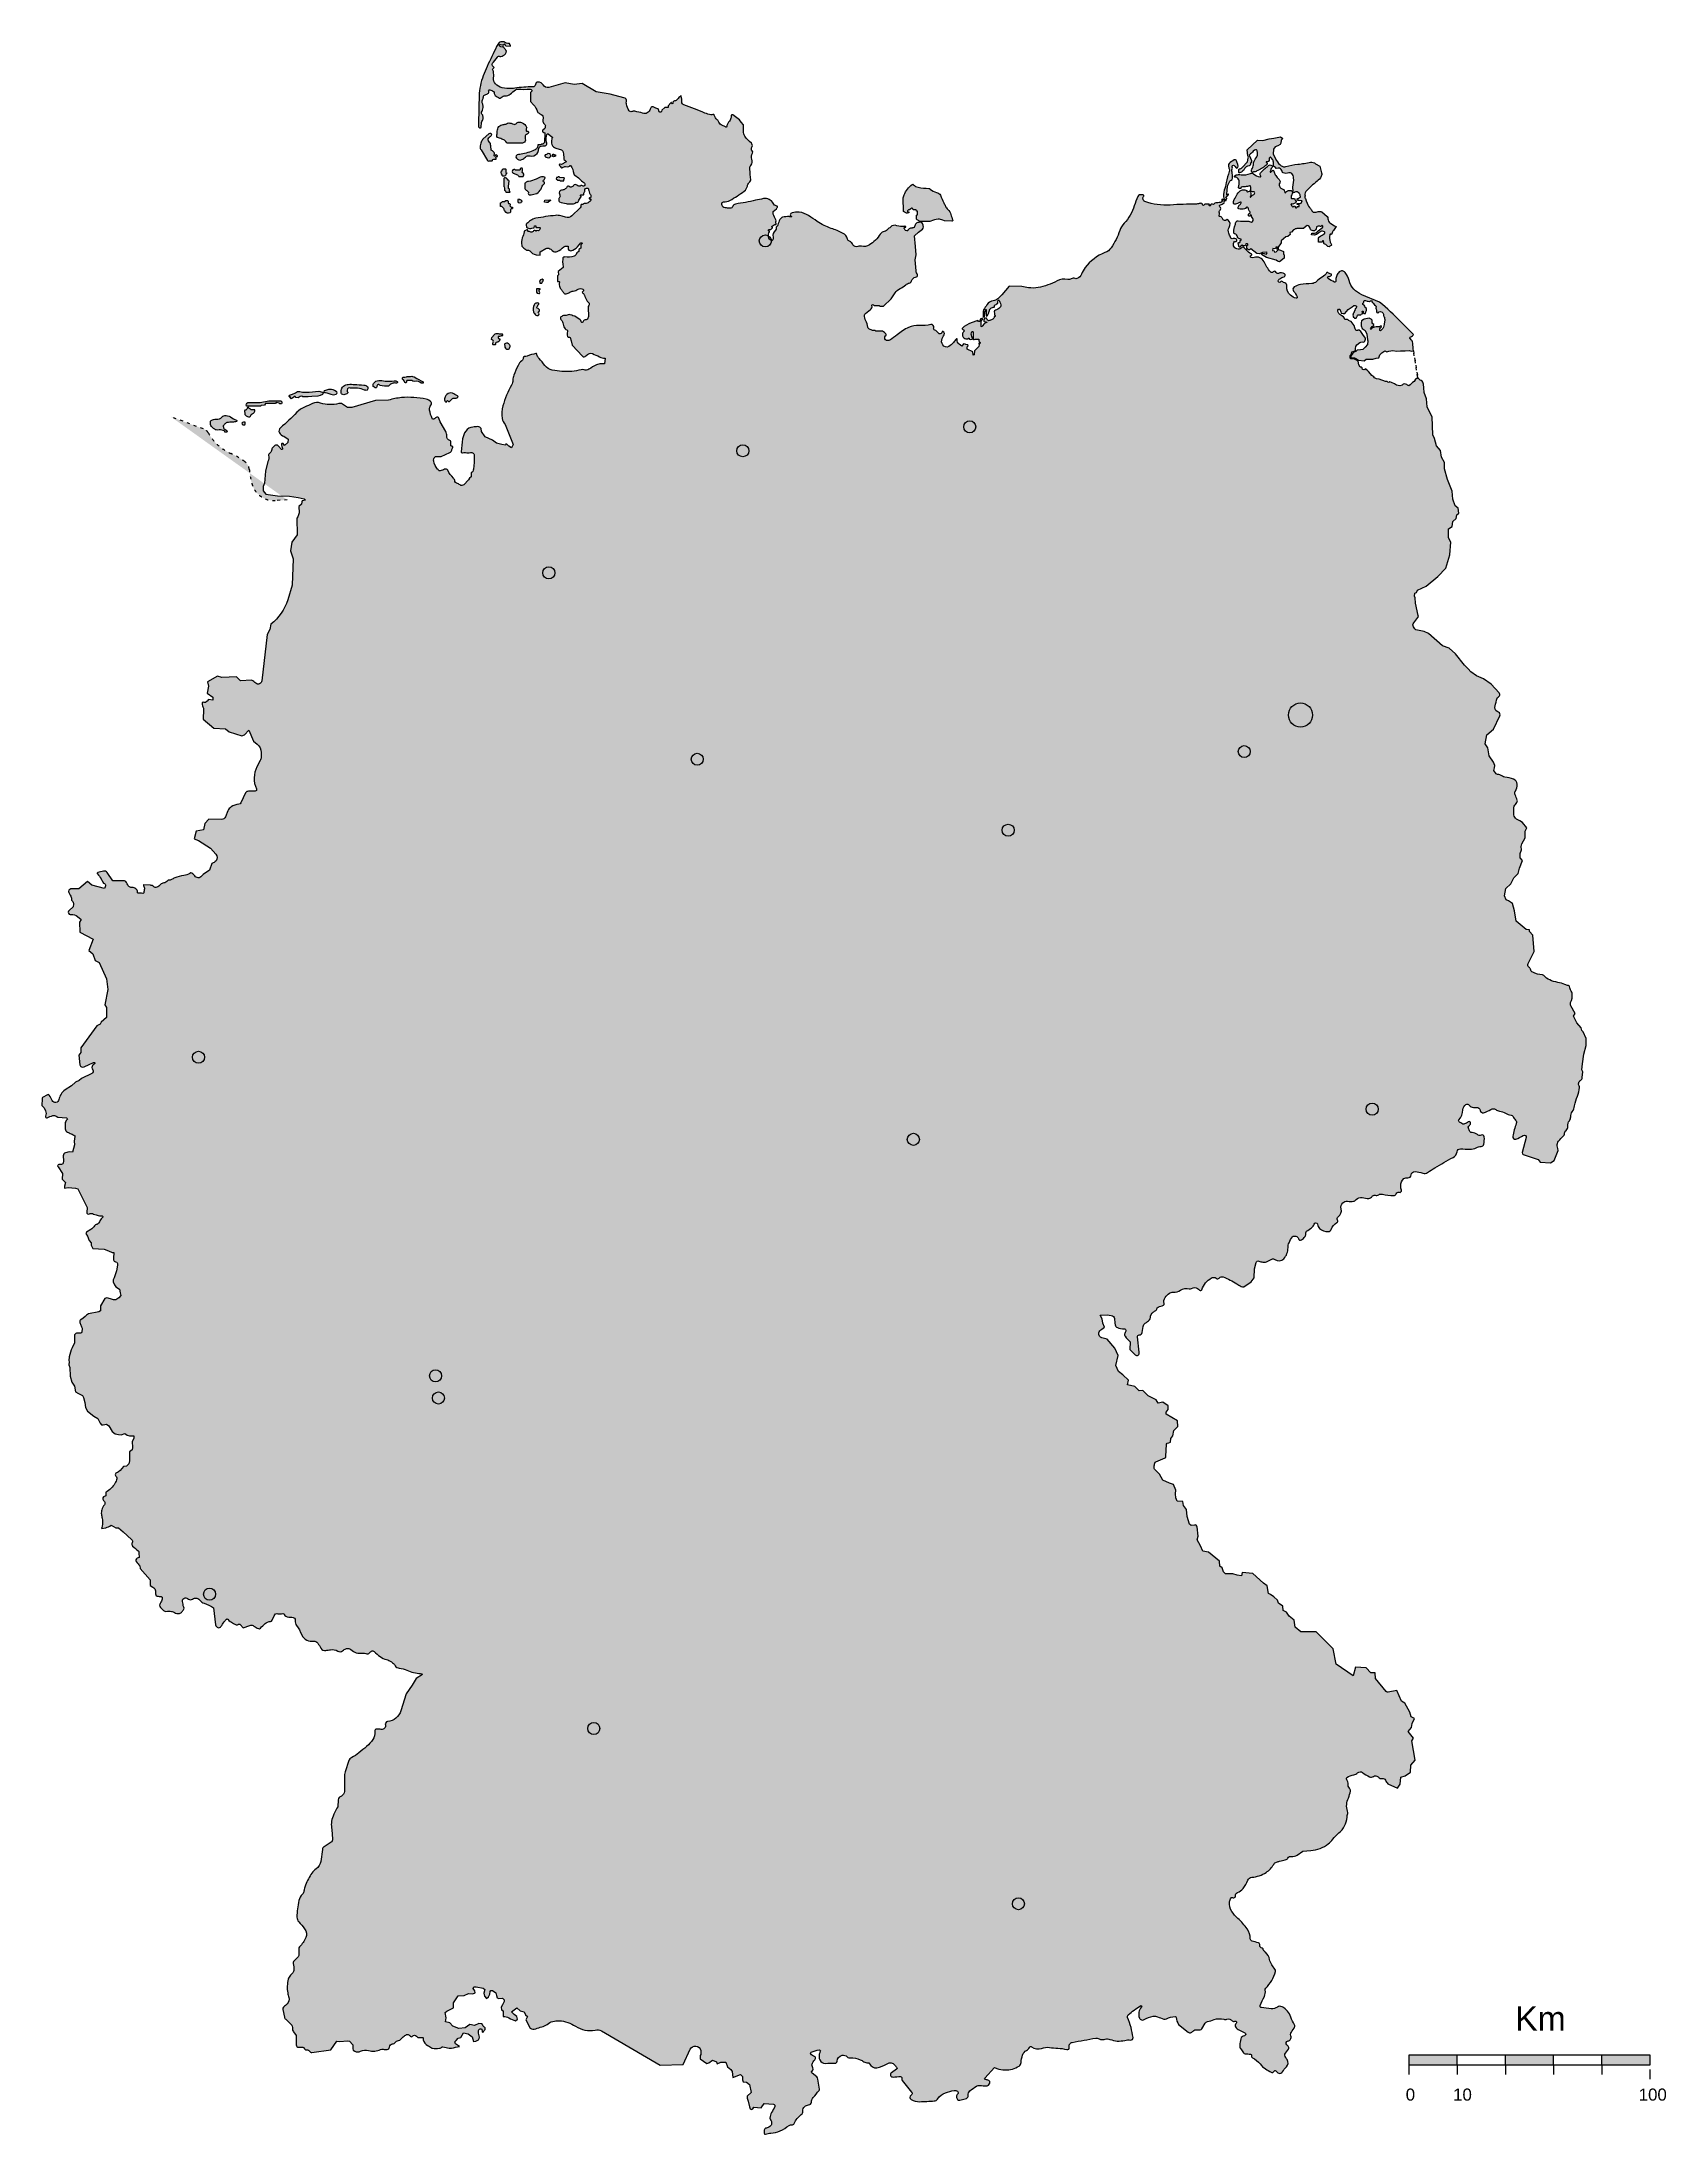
# Model space of a CAD drawing. Header units: millimetres. Extents: x 1122373 to 1129108, y 37022 to 45698.
import ezdxf

# ---------------------------------------------------------------- set-up
doc = ezdxf.new("R2010")
doc.units = ezdxf.units.MM
doc.linetypes.add('ACAD_ISO03W100', pattern=[30, 12, -18])
doc.layers.add('city', color=250, linetype='Continuous')
doc.layers.add('dwgmodels.com', color=250, linetype='Continuous')
doc.layers.add('hatch', color=251, linetype='Continuous', true_color=0x6a6c6b)
doc.styles.get("Standard").update_dxf_attribs({"font": 'arial.ttf'})

msp = doc.modelspace()

# ---------------------------------------------------------------- texts
at = {"layer": 'dwgmodels.com', "color": 5, "attachment_point": 1}
for s, insert, char_height in [('Km', (1128482.025676614, 37551.30535277585), 100), ('0', (1128028.259739142, 37210.96286644369), 50), ('10', (1128224.741209067, 37210.96286644369), 50), ('100', (1128994.275998343, 37210.96286644369), 50)]:
    msp.add_mtext_dynamic_manual_height_columns(s, width=189.7635334511287, gutter_width=12.5, heights=[0], dxfattribs=dict(at, insert=insert, char_height=char_height))

# ---------------------------------------------------------------- hatches: boundary and pattern name
at = {"layer": 'dwgmodels.com', "true_color": 0x000000}
h = msp.add_hatch(color=18, dxfattribs=at)
h.dxf.hatch_style = 1
h.paths.add_polyline_path([(1128241.545276482, 37349.84220089832), (1128041.545276482, 37349.84220089832), (1128041.545276482, 37309.84220089832), (1128241.545276482, 37309.84220089832)])
h.paths.add_polyline_path([(1128641.545276482, 37349.84220089832), (1128441.545276482, 37349.84220089832), (1128441.545276482, 37309.84220089832), (1128641.545276482, 37309.84220089832)])
h.paths.add_polyline_path([(1129041.545276482, 37349.84220089832), (1128841.545276482, 37349.84220089832), (1128841.545276482, 37309.84220089832), (1129041.545276482, 37309.84220089832)])
at = {"layer": 'hatch'}
h = msp.add_hatch(color=256, dxfattribs=at)
h.dxf.hatch_style = 1
h.paths.add_polyline_path([(1124447.864331637, 44713.59390107074), (1124440.606151936, 44711.06453654006), (1124437.230229233, 44705.83715730017), (1124437.399007332, 44700.10391377963), (1124438.514267765, 44697.71223006221), (1124446.007592187, 44697.40592063416), (1124449.383469798, 44702.46467125926), (1124452.253013114, 44706.51165019559), (1124452.503186995, 44709.37115074756)], flags=17)
h.paths.add_polyline_path([(1124424.608982288, 44673.47366028114), (1124423.54193315, 44667.07763298766), (1124423.54193315, 44659.61557958152), (1124426.94322802, 44655.56207420055), (1124434.470600718, 44654.23479530008), (1124437.14721548, 44654.55204180137), (1124438.561290064, 44659.29691031433), (1124435.39140241, 44663.82397904943), (1124435.859275646, 44669.17179461451), (1124441.073887767, 44672.85130856098), (1124437.039971219, 44674.3195341119), (1124431.689455804, 44673.37609388347)], flags=17)
edge = h.paths.add_edge_path(flags=17)
edge.add_line((1124429.608385262, 44615.54876072907), (1124424.968813767, 44615.06929049249))
edge.add_arc((1124426.335661546, 44601.84305137568), 13.29667906013803, 95.90020970408165, 152.2360358917742)
edge.add_arc((1124448.504703061, 44590.1724548814), 38.35000666721008, 152.2360358917649, 197.7639641088548)
edge.add_arc((1124439.305611337, 44587.22533048469), 28.69035704949122, 197.7639641088861, 230.6400182070881)
edge.add_arc((1124426.733294054, 44571.89772663562), 8.866164717065804, 230.6400182071258, 295.9786531739599)
edge.add_arc((1124426.733294054, 44571.89772663557), 8.866164717052923, 295.9786531740835, 322.4935284047628)
edge.add_arc((1124429.932249104, 44569.44250797439), 4.833620596294997, 322.4935284044913, 407.4140553389035)
edge.add_arc((1124436.977035875, 44577.10742901169), 5.576952642680216, 182.5859446616163, 227.4140553374321, ccw=False)
edge.add_arc((1124433.269979413, 44576.94000381303), 1.866117317396229, 105.80868871648201, 182.5859446618158, ccw=False)
edge.add_arc((1124431.118450456, 44584.53894734474), 6.031541807345528, 285.8086887165252, 422.8447924316879)
edge.add_arc((1124447.535845652, 44616.54526527394), 29.93976971175273, 228.0217473762597, 242.8447924319123, ccw=False)
edge.add_arc((1124430.869774237, 44598.02158334063), 5.022211067929313, 120.38386697408421, 228.021747374975, ccw=False)
edge.add_arc((1124426.670254704, 44605.18411109261), 3.280666030185299, 300.3838669758201, 364.697856903896)
edge.add_arc((1124432.321856251, 44605.64854449904), 2.389986350988216, 110.6983881361, 184.6978569037388, ccw=False)
edge.add_arc((1124430.208479999, 44611.24190834281), 3.589317811638614, 290.6983881390278, 386.9934530161578)
edge.add_arc((1124428.9708337, 44610.61147418233), 4.978279867384453, 26.99345301649689, 82.64211507523157)
edge = h.paths.add_edge_path(flags=17)
edge.add_line((1124301.826861172, 44449.83116747712), (1124293.137968063, 44445.9561164111))
edge.add_arc((1124294.307379276, 44443.33398605658), 2.871078226014701, 114.0357974765615, 214.757652620343)
edge.add_arc((1124287.380369301, 44438.52717767311), 5.5603436009438, -14.757652618248983, 34.75765262049299, ccw=False)
edge.add_arc((1124301.36269416, 44434.84394170628), 8.89896605180271, 165.2423473814398, 224.7576526193606)
edge.add_arc((1124286.092833705, 44419.70271361705), 12.60511324328243, 25.242347382275625, 44.75765261927461, ccw=False)
edge.add_arc((1124300.593916588, 44426.53950082909), 3.426825633052644, 205.2423473816278, 283.7784760324743)
edge.add_arc((1124306.202696683, 44403.6675506183), 20.12279263581216, 86.22152396541583, 103.77847603228781, ccw=False)
edge.add_arc((1124307.844212203, 44428.52294930051), 4.78675205798588, 266.2215239661795, 353.7784760335914)
edge.add_arc((1124335.859880986, 44425.46882460359), 23.3948975572926, 156.2215239665313, 173.778476033634, ccw=False)
edge.add_arc((1124311.187388254, 44436.33962075805), 3.566298756683982, 336.2215239658089, 384.948049062716)
edge.add_arc((1124289.033893641, 44426.03372089392), 27.99965496366238, 24.9480490628495, 50.52383072801581)
edge.add_arc((1124300.497520758, 44439.95200317745), 9.968201101189942, 50.52383072844846, 82.3363122129362)
edge = h.paths.add_edge_path(flags=17)
edge.add_line((1124239.366203797, 44472.78290203174), (1124249.887757407, 44484.62619424097))
edge.add_arc((1124260.228955911, 44475.43909723081), 13.83268368604447, 70.46186381859923, 138.3821856504263, ccw=False)
edge.add_arc((1124274.664318131, 44516.1172356893), 29.33084989114166, 250.4618638187648, 281.3022103327041)
edge.add_arc((1124280.784490144, 44485.49491487639), 1.897070907970969, -11.302210332782295, 101.30221033493751, ccw=False)
edge.add_arc((1124294.967309957, 44482.66033883568), 12.56623435702445, 168.6977896671781, 191.3022103328218)
edge.add_arc((1124281.151863048, 44479.8991858832), 1.522432682004973, -121.30221033432309, 11.302210333676328, ccw=False)
edge.add_arc((1124277.720742257, 44474.25647395375), 5.081565182592437, 58.69778966472048, 132.0166684904636)
edge.add_arc((1124270.18959553, 44482.61576791486), 6.169922121380421, 247.9833315066584, 312.0166684897212, ccw=False)
edge.add_arc((1124267.02697325, 44474.79455484136), 2.266519879026196, 67.98333150650481, 162.0166684880231)
edge.add_arc((1124271.192022356, 44473.44258784262), 6.645497936052438, 162.0166684883416, 229.0960777493793)
edge.add_arc((1124272.068658994, 44474.45446488037), 7.984298494256453, 229.096077750597, 266.4727138935686)
edge.add_arc((1124271.515018479, 44465.47272096238), 1.014492626021177, -6.47271388823998, 86.47271389328762, ccw=False)
edge.add_arc((1124252.829032082, 44467.59270628461), 19.82035408944136, 339.039117492446, 353.52728611176826, ccw=False)
edge.add_arc((1124262.750786058, 44463.79187174394), 9.195499024206544, 310.96088250538804, 339.03911749203047, ccw=False)
edge.add_arc((1124253.249997442, 44474.73636096977), 23.68849142497671, 280.3870673038975, 310.9608825051421, ccw=False)
edge.add_arc((1124258.335040043, 44446.99487734486), 4.515188688817844, 100.3870673048806, 202.2905685632577)
edge.add_arc((1124252.087868553, 44444.43392682978), 2.236523625183762, -92.29056856683479, 22.29056856305681, ccw=False)
edge.add_arc((1124250.674409089, 44409.09679969718), 33.12886088628807, 87.70943143316173, 99.72661639983298)
edge.add_arc((1124244.765257844, 44443.57032479297), 1.847445393206159, 150.2733836008166, 279.7266163971103, ccw=False)
edge.add_line((1124243.16093394, 44444.48640300508), (1124244.217210105, 44454.06650587))
edge.add_line((1124244.217210105, 44454.06650587), (1124246.140414668, 44456.46038528728))
edge.add_line((1124246.140414668, 44456.46038528728), (1124244.733462181, 44459.47760463173))
edge.add_line((1124244.733462181, 44459.47760463173), (1124241.523459989, 44460.97445323657))
edge.add_line((1124241.523459989, 44460.97445323657), (1124238.187343566, 44463.31042710465))
edge.add_line((1124238.187343566, 44463.31042710465), (1124239.366203797, 44472.78290203174))
edge = h.paths.add_edge_path(flags=17)
edge.add_arc((1124068.521900452, 44216.44223611768), 25.71516443377309, 46.65892758452635, 156.2916821663262)
edge.add_arc((1124068.785279441, 44216.32657521818), 26.00282036615386, 156.2916821662639, 196.0916975039126)
edge.add_arc((1124050.465554783, 44211.041734074), 6.936046714516384, 196.0916975043619, 241.0177538552469)
edge.add_arc((1124048.44949374, 44207.40200433455), 2.775261367707848, 241.0177538572462, 328.9822461465385)
edge.add_arc((1124026.341336243, 44220.69525103638), 28.57218048243395, 328.9822461465446, 335.3796629774237)
edge.add_arc((1124055.095285942, 44207.51831751283), 3.057255180827936, 24.620337022562296, 155.3796629774378, ccw=False)
edge.add_arc((1124061.551037685, 44210.47676365521), 4.044092166458979, 204.6203370230626, 315.3796629780858)
edge.add_arc((1123897.467477224, 44372.40005082401), 234.5708058922956, 315.3796629780841, 318.416176863234)
edge.add_arc((1124082.310177646, 44208.38232512113), 12.5498898095133, 82.28918312144827, 138.4161768635249, ccw=False)
edge.add_arc((1124086.402749994, 44238.60866467861), 17.95225358197258, 262.2891831209519, 307.7108168778277)
edge.add_arc((1124095.229181187, 44227.19305197516), 3.52235056782538, 307.7108168771947, 432.2891831236157)
edge.add_arc((1124115.302520578, 44285.88936911538), 58.51226121837618, 240.1410708174059, 251.049634632498, ccw=False)
h.paths.add_polyline_path([(1123878.474033614, 44285.94440226637), (1123875.983485735, 44291.94635181874), (1123872.579278941, 44296.00332749484), (1123869.605675683, 44298.04663212348), (1123869.171724228, 44299.66616099885), (1123868.709178954, 44304.95307768206), (1123870.012763225, 44307.26481670104), (1123875.019030558, 44307.70280833923), (1123878.830473266, 44307.36935031059), (1123884.791375226, 44308.42041815545), (1123888.332063388, 44310.51831390608), (1123894.023440052, 44311.01624484397), (1123901.087773676, 44311.01624484397), (1123907.309874073, 44311.56060809205), (1123910.178543061, 44311.05478435078), (1123916.223251731, 44308.8546903203), (1123927.957520336, 44302.07990718229), (1123954.01023645, 44288.15063383122), (1123954.01023645, 44282.72816724118), (1123949.803590021, 44282.32147469961), (1123945.732624409, 44283.40595939212), (1123940.847438619, 44287.33724874808), (1123934.605309384, 44290.0484820431), (1123928.091773423, 44290.45517458467), (1123919.271393022, 44290.18405341154), (1123910.993735889, 44290.59072438936), (1123906.78708946, 44293.30197924813), (1123901.087773676, 44293.97977139907), (1123891.724534732, 44294.38646394063), (1123886.703713216, 44294.11534276751), (1123885.346724679, 44291.40410947249), (1123885.210998771, 44288.01506246277), (1123884.261142868, 44284.08377310681), (1123880.732945616, 44283.81265193369)], flags=17)
edge = h.paths.add_edge_path(flags=17)
edge.add_line((1123747.485860928, 44269.28853133313), (1123747.558187957, 44278.86044785406))
edge.add_arc((1123754.796326301, 44278.80575524988), 7.238344973799905, 143.4294436902638, 179.5670715860377, ccw=False)
edge.add_arc((1123770.028227118, 44267.50568754076), 26.20416509128229, 90.31837388431921, 143.4294436903847, ccw=False)
edge.add_arc((1123770.82355175, 44124.37750398542), 169.3345583315092, 81.38293707050502, 90.3183738842996, ccw=False)
edge.add_arc((1123812.039503711, 44396.3574454843), 105.7505980725374, 261.3829370704701, 281.71204261763)
edge.add_arc((1123836.701133981, 44277.39685826225), 15.73939048521119, 49.437224546401524, 101.71204261820998, ccw=False)
edge.add_arc((1123844.972235654, 44287.05961626922), 3.020113178856848, -69.71531674905452, 49.43722454880111, ccw=False)
edge.add_arc((1123841.297032232, 44297.00315059541), 13.62110346706831, 265.6580406551696, 290.284683250777, ccw=False)
edge.add_arc((1123837.286388964, 44244.18071304223), 39.35337310873914, 85.6580406551572, 106.4165261338982)
edge.add_arc((1123832.785876891, 44259.45587321084), 23.42901669798639, 106.4165261341022, 145.8761371843769)
edge.add_arc((1123810.323528736, 44274.6776737275), 3.705100122209489, 276.33462369129865, 325.8761371860512, ccw=False)
edge.add_arc((1123799.759299647, 44369.83999379921), 99.4520065873854, 256.40354345868514, 276.33462369119843, ccw=False)
edge.add_arc((1123778.397200347, 44281.51575853217), 8.58116515854213, 225.3060175225114, 256.4035434586541, ccw=False)
edge.add_arc((1123768.40835005, 44271.41963309146), 5.621259957554056, 45.30601752216004, 164.6939824767638)
edge.add_arc((1123791.959732878, 44264.9740451369), 30.03873806647335, 164.6939824767911, 175.3060175236727)
edge.add_arc((1123757.353277351, 44267.81555459374), 4.684178575889359, 294.6939824765541, 355.3060175238059, ccw=False)
edge.add_arc((1123757.413923662, 44267.68366356918), 4.539012403809509, 237.7220820552773, 294.6939824775822, ccw=False)
edge.add_arc((1123759.613650819, 44271.16625879754), 8.65814691079407, 212.2779179432027, 237.7220820565188, ccw=False)
edge.add_arc((1123750.548984758, 44265.44070334481), 2.063334145700722, 32.27791794134903, 112.2736756324163)
edge.add_arc((1123749.349831327, 44269.1706099676), 1.867696735467797, 176.380090320154, 282.90384716095457, ccw=False)
edge = h.paths.add_edge_path(flags=17)
edge.add_line((1123614.739474078, 44240.95842808071), (1123614.546842489, 44251.92905642648))
edge.add_arc((1123637.212033248, 44252.32703105185), 22.66868447746708, 126.29158516590209, 181.0059444745304, ccw=False)
edge.add_arc((1123645.836546058, 44240.58256481596), 37.2397073779541, 93.08057160044098, 126.291585166, ccw=False)
edge.add_arc((1123655.582741843, 44059.48705242717), 218.5972904552574, 86.16479102655711, 93.08057160042728, ccw=False)
edge.add_arc((1123559.978243775, 42633.34555146248), 1647.939726971028, 84.83591756610929, 86.1647910265549, ccw=False)
edge.add_arc((1123705.599751278, 44244.64687297366), 30.07150855791185, 55.1640824339982, 84.83591756619842, ccw=False)
edge.add_arc((1123719.274805334, 44264.29640142515), 6.131770217562967, -15.87542930465861, 55.164082434921795, ccw=False)
edge.add_arc((1123796.305086432, 44242.3894583832), 73.95304956368093, 164.1245706953658, 169.3424265957084)
edge.add_arc((1123719.084436693, 44256.92123774989), 4.623036859655665, 260.6575734011408, 349.3424265952883, ccw=False)
edge.add_arc((1123724.80372114, 44291.68539232625), 39.85450940924927, 249.3424265973398, 260.65757340119114, ccw=False)
edge.add_arc((1123666.186079048, 44136.21022392483), 126.3037162491227, 69.34242659736643, 82.577658588433)
edge.add_arc((1123662.953299845, 44111.39496634697), 151.328661204802, 82.57765858839862, 91.78739602973803)
edge.add_arc((1123656.278675762, 44325.28361634056), 62.66410783829314, 262.52894272726763, 271.7873960296628, ccw=False)
edge.add_arc((1123647.171150514, 44255.83401772793), 7.380119358421104, 82.52894272814939, 157.4710572739502)
edge.add_arc((1123660.841185608, 44250.16361196594), 22.17955721807852, 157.4710572740502, 182.5289427278613)
edge.add_arc((1123641.264074432, 44249.29894846409), 2.583360521578803, 182.5289427278309, 245.6142286349058)
edge.add_arc((1123638.802203743, 44243.86820019189), 3.379343066840145, -45.614228636305484, 65.61422863818342, ccw=False)
edge.add_arc((1123625.473897629, 44257.48538140468), 22.4337747833081, 291.8635370762836, 314.3857713638199, ccw=False)
edge.add_arc((1123625.129790989, 44258.34295015864), 23.35780592331898, 270.29802846182406, 291.8635370759291, ccw=False)
edge.add_arc((1123625.169371473, 44250.733696243), 15.74844906701236, 239.7019715383955, 270.2980284618145, ccw=False)
edge.add_arc((1123619.786031058, 44241.52048547088), 5.077759925321421, 186.355094197777, 239.7019715393505, ccw=False)
edge = h.paths.add_edge_path(flags=17)
edge.add_line((1123593.634681462, 44248.38280959555), (1123587.159022498, 44252.18818814821))
edge.add_arc((1123569.517916005, 44222.16810268154), 34.81973822035801, 59.55965464069108, 103.725291796918)
edge.add_arc((1123649.513893193, 43894.63981627919), 371.9756884271073, 103.7252917969195, 106.2747082037379)
edge.add_arc((1123546.289270477, 44248.21981127609), 3.635987068553199, 106.2747082008315, 256.248072985929)
edge.add_arc((1123328.871451457, 43359.83593746103), 910.9657925500939, 75.07760274679788, 76.24807298592089, ccw=False)
edge.add_arc((1123551.080280937, 44193.64627195784), 48.05418768407756, 64.92239725280831, 75.07760274681141, ccw=False)
edge.add_arc((1123582.732600834, 44261.28555716624), 26.62474012254735, 244.922397252523, 295.0776027470497)
edge.add_arc((1123591.43219219, 44242.6950038408), 6.099351875162253, 295.0776027479835, 428.8320997619096)
h.paths.add_polyline_path([(1123400.304713027, 44232.9789953453), (1123412.25332762, 44237.75362184911), (1123425.130123842, 44242.44039238637), (1123432.475778245, 44248.60412828722), (1123443.319860838, 44248.79497933254), (1123453.950101149, 44245.94661502581), (1123480.958098264, 44245.94661502581), (1123522.192843926, 44249.55418781469), (1123536.291355346, 44245.7765030652), (1123540.053826636, 44241.2925643893), (1123536.807955686, 44235.67055099002), (1123527.721853944, 44231.43363216506), (1123517.401496775, 44229.09958839946), (1123492.292619642, 44226.9028462964), (1123477.933606296, 44225.64659540922), (1123462.437689279, 44226.41386503427), (1123454.969788249, 44226.41386503427), (1123451.102151322, 44229.12201356594), (1123443.917280295, 44228.20434727773), (1123440.332673371, 44224.32496189566), (1123435.553227534, 44222.53445808844), (1123425.692708198, 44223.39714174682), (1123424.034291767, 44227.95360344196), (1123419.723988193, 44227.57650074284), (1123413.7469439, 44221.34081763531), (1123406.876462326, 44217.75983158463), (1123402.993123128, 44221.34081763531), (1123403.785621651, 44225.83530010116), (1123400.59732756, 44226.68960092821), (1123398.534684847, 44226.86601398505), (1123398.967861798, 44229.3226825493)], flags=17)
h.paths.add_polyline_path([(1123209.198169455, 44121.31644744592), (1123205.200432705, 44119.37665771796), (1123202.955276552, 44116.7009848063), (1123203.505479561, 44113.58062848006), (1123203.893450936, 44111.38033347763), (1123208.436907126, 44110.16291806053), (1123211.471879266, 44109.89739240415), (1123214.319398887, 44110.6603829869), (1123216.051426012, 44114.12777940786), (1123216.380096084, 44117.88449551424), (1123215.737372897, 44121.52955983882)], flags=16)
h.paths.add_polyline_path([(1123230.603948929, 44202.75684453283), (1123277.987126234, 44203.03859664037), (1123314.28539928, 44209.43896153149), (1123362.03586868, 44209.43896153149), (1123366.23331641, 44207.6597538537), (1123367.988439279, 44201.10954613287), (1123366.383701374, 44196.70056497462), (1123359.326536047, 44196.70056497462), (1123357.732680999, 44200.40611420228), (1123344.627510315, 44202.1752914494), (1123341.728410276, 44198.72027856248), (1123299.999163131, 44198.72027856248), (1123296.243114996, 44192.21461235665), (1123283.094100263, 44189.89608628944), (1123279.610150502, 44187.88462695697), (1123221.014079281, 44187.88462695697), (1123219.702527435, 44192.77940508025), (1123221.594784281, 44196.05689007765), (1123224.606036146, 44199.52115899478), (1123227.342578615, 44202.66939084003)], flags=17)
edge = h.paths.add_edge_path(flags=17)
edge.add_line((1123213.786742278, 44168.798448587), (1123214.286448099, 44154.48759358753))
edge.add_arc((1123219.033098371, 44154.65333691804), 4.749543099323365, 181.9998390575417, 229.7942402483569)
edge.add_arc((1123251.252357082, 44192.77190756103), 54.66052445390269, 229.7942402483321, 242.5154051114512)
edge.add_arc((1123232.33111137, 44156.40065983193), 13.66197325204388, 242.5154051106191, 280.5237548443786)
edge.add_arc((1123234.361343282, 44145.4717980929), 2.546134978162971, 280.5237548464758, 322.2768565115314)
edge.add_arc((1123217.965188124, 44158.1547693199), 23.27514033592155, 322.2768565117068, 337.723143490438)
edge.add_arc((1123249.611227128, 44145.19071330528), 10.92337619565626, 115.98018226557221, 157.7231434905995, ccw=False)
edge.add_arc((1123232.517859955, 44180.26809780555), 28.09720945697317, 295.9801822654398, 323.9344991343961)
edge.add_arc((1123248.796257044, 44168.4126935114), 7.959264607840572, 323.9344991339998, 376.065500861691)
edge.add_arc((1123254.138374911, 44169.95113261658), 2.400036407358048, 16.06550086053184, 76.75824148172555)
edge.add_line((1123254.688128154, 44172.28735737615), (1123243.751280319, 44171.62114496512))
edge.add_arc((1123243.440800669, 44176.71812099163), 5.106423623991486, 205.0940655044051, 273.48583545238523, ccw=False)
edge.add_arc((1123235.085230809, 44172.80514135461), 4.120003491745461, 25.09406550516497, 87.7052880260382)
edge.add_arc((1123235.421886761, 44181.2064793109), 4.288076948185238, 197.8332860071002, 267.70528802813004, ccw=False)
edge.add_arc((1123228.329943896, 44178.9249599346), 3.161821324448342, 17.83328600679756, 118.6134708198171)
edge.add_arc((1123229.768747986, 44176.28748217219), 6.166225784178279, 118.6134708203256, 159.9131762700498)
edge.add_arc((1123190.942983845, 44190.48557059928), 35.17413797998316, 330.08682373105023, 339.91317627015826, ccw=False)
edge.add_arc((1123217.770766314, 44175.05070082552), 4.223126411000924, 263.2348471413638, 330.0868237285619, ccw=False)
edge.add_arc((1123216.296448585, 44168.52959739157), 2.524065513022443, 67.23154947340144, 173.8855326260169)
edge = h.paths.add_edge_path(flags=17)
edge.add_line((1123072.147783273, 44115.22828597514), (1123072.147783273, 44120.72499659597))
edge.add_arc((1123081.092030099, 44120.72499659598), 8.944246826227754, 126.38392664842539, 180.0000000000466, ccw=False)
edge.add_arc((1123093.015407623, 44104.54301851316), 29.04457881975023, 83.61607335185289, 126.38392664854419, ccw=False)
edge.add_arc((1123099.438898671, 44161.95512145389), 28.72574921568394, 263.6160733522271, 318.450975826242)
edge.add_arc((1123133.325852251, 44131.9227481487), 16.55414775055741, 78.18134553927689, 138.4509758257476, ccw=False)
edge.add_arc((1123169.764634398, 44306.0621051444), 161.3567864248093, 258.1813455393164, 262.689274642469)
edge.add_arc((1123147.556424622, 44132.95701719917), 13.16706883271857, 50.547326093485424, 82.68927464219507, ccw=False)
edge.add_arc((1123212.080403618, 44211.36272297177), 88.37503358342725, 230.5473260935841, 248.7805452784609)
edge.add_arc((1123179.084724052, 44126.38038050936), 2.788080670051311, -72.81330508476412, 68.78054527662078, ccw=False)
edge.add_arc((1123164.460524291, 44173.66240242253), 52.28006805025781, 269.452834011319, 287.1866949153235, ccw=False)
edge.add_arc((1123162.836000614, 44003.5576759289), 117.8324154794982, 89.45283401135153, 100.87701235372)
edge.add_arc((1123142.78302339, 44107.9167831185), 11.56414576111093, 100.8770123548398, 135.1894064489213)
edge.add_arc((1123334.664023961, 43917.30023460709), 282.0322343530524, 135.1894064489468, 137.7649015048423)
edge.add_arc((1123127.999802035, 44104.92272359625), 2.904487615269389, 137.7649015066263, 188.4307345933241)
edge.add_arc((1123176.770464262, 44112.15128255754), 52.20793129535614, 188.4307345933338, 196.8822149381422)
edge.add_arc((1123132.156540426, 44098.61166154001), 5.584723155388815, 196.8822149383595, 243.5422254986767)
edge.add_line((1123129.668333211, 44093.6118657866), (1123140.504897186, 44086.39475514713))
edge.add_arc((1123138.726718516, 44083.72480204799), 3.207891665071285, -33.49006279031221, 56.336534869225204, ccw=False)
edge.add_arc((1123161.933171926, 44068.37057306336), 24.61820809042874, 146.5099372098837, 153.4900627929542)
edge.add_arc((1123139.265141781, 44079.67734518401), 0.7132483706018987, 249.2275316539237, 333.49006278467647, ccw=False)
edge.add_arc((1123136.230892509, 44071.6780506968), 7.84218153892321, 69.22753165462684, 80.7724683554549)
edge.add_line((1123137.488429496, 44079.41874911589), (1123132.170312139, 44080.28271886601))
edge.add_arc((1123132.311677484, 44081.15288532379), 0.8815746282139206, 179.2275316466454, 260.772468360678, ccw=False)
edge.add_arc((1123127.527226785, 44081.21739375232), 3.903310933059347, 359.2275316466026, 424.3644820347701)
edge.add_arc((1123111.633293518, 44048.09690143718), 40.63999730919581, 64.3644820348485, 93.93049447215473)
edge.add_arc((1123104.732537542, 44148.53306258223), 60.03295287397726, 262.0098197586583, 273.93049447222353, ccw=False)
edge.add_arc((1123098.724458806, 44105.7301339136), 16.81041578149238, 238.5371376444804, 262.0098197583524, ccw=False)
edge.add_arc((1123115.479371538, 44133.11148854945), 48.91128309611905, 211.5313035188669, 238.5371376445492, ccw=False)
edge.add_arc((1123083.841824688, 44113.70019077766), 11.79345918560666, 172.5551732460653, 211.5313035193373, ccw=False)
edge = h.paths.add_edge_path()
edge.add_arc((1124286.511550583, 37460.32976046854), 49.80190768292231, 61.9095738074912, 90, ccw=False)
edge.add_arc((1124429.564595337, 37728.35208420716), 254.0074727447742, 241.9095738084311, 248.7654427066492)
edge.add_line((1124337.566435335, 37491.5903162499), (1124344.705606699, 37498.98771999415))
edge.add_line((1124344.705606699, 37498.98771999415), (1124342.700373845, 37510.35996062209))
edge.add_line((1124342.700373845, 37510.35996062209), (1124331.009586633, 37518.54593795548))
edge.add_line((1124331.009586633, 37518.54593795548), (1124321.078064586, 37528.47746000339))
edge.add_line((1124321.078064586, 37528.47746000339), (1124341.910560321, 37545.95799949144))
edge.add_line((1124341.910560321, 37545.95799949144), (1124357.025257775, 37533.27526243225))
edge.add_line((1124357.025257775, 37533.27526243225), (1124373.216966928, 37528.93670704055))
edge.add_line((1124373.216966928, 37528.93670704055), (1124379.093957692, 37516.33345967528))
edge.add_line((1124379.093957692, 37516.33345967528), (1124386.784045921, 37509.88070947875))
edge.add_line((1124386.784045921, 37509.88070947875), (1124380.131054209, 37495.6133227095))
edge.add_line((1124380.131054209, 37495.6133227095), (1124397.782188352, 37460.73200062872))
edge.add_arc((1124411.31994964, 37482.5257353492), 25.65614651004266, 238.1524110448221, 291.8475889552285)
edge.add_arc((1124489.826019255, 37286.71837991271), 185.302909729818, 103.5524419533769, 111.8475889558047, ccw=False)
edge.add_arc((1124432.66327119, 37523.86194630846), 58.63284174839739, 283.5524419530255, 307.1359397423711)
edge.add_arc((1124513.256210903, 37417.43779931302), 74.8636787874586, 86.1326478643449, 127.13593974241601, ccw=False)
edge.add_arc((1124508.8631084, 37352.45176989205), 139.9980274024473, 56.625862903500206, 86.1326478638432, ccw=False)
edge.add_arc((1124646.440358942, 37561.30369796922), 110.0952106673476, 236.6258629031564, 280.63937555923)
edge.add_arc((1124676.522817537, 37401.16822495376), 52.84135377739336, 70.6223826747646, 100.6393755597569, ccw=False)
edge.add_line((1124694.055189561, 37451.01623996184), (1124936.509593684, 37308.28212509421))
edge.add_line((1124936.509593684, 37308.28212509421), (1125032.560087848, 37311.40951586445))
edge.add_line((1125032.560087848, 37311.40951586445), (1125061.899128325, 37374.32729120832))
edge.add_arc((1125082.600016675, 37364.67430844041), 22.84090310808507, 11.224303943398013, 155.0000000005956, ccw=False)
edge.add_arc((1125065.410882778, 37361.2631904211), 40.36523049239095, -19.841949757111024, 11.224303943239022, ccw=False)
edge.add_arc((1125121.002116465, 37341.20312529407), 18.73461278781548, 160.1580502431217, 199.8419497568782)
edge.add_line((1125103.37973069, 37334.84409738821), (1125130.01831194, 37314.74539935612))
edge.add_line((1125130.01831194, 37314.74539935612), (1125138.356404431, 37317.41410614946))
edge.add_line((1125138.356404431, 37317.41410614946), (1125154.274581033, 37328.71441147314))
edge.add_line((1125154.274581033, 37328.71441147314), (1125170.22233082, 37321.27785361739))
edge.add_line((1125170.22233082, 37321.27785361739), (1125173.007349154, 37313.62607863685))
edge.add_line((1125173.007349154, 37313.62607863685), (1125187.899454132, 37320.57038123405))
edge.add_line((1125187.899454132, 37320.57038123405), (1125209.392621103, 37320.57038123405))
edge.add_line((1125209.392621103, 37320.57038123405), (1125216.682663485, 37300.54115440103))
edge.add_line((1125216.682663485, 37300.54115440103), (1125229.695094842, 37289.62242804934))
edge.add_line((1125229.695094842, 37289.62242804934), (1125235.598054692, 37281.09467464057))
edge.add_line((1125235.598054692, 37281.09467464057), (1125237.694612667, 37257.13090731355))
edge.add_line((1125237.694612667, 37257.13090731355), (1125269.526031099, 37268.71659613727))
edge.add_line((1125269.526031099, 37268.71659613727), (1125278.146828391, 37261.48288830998))
edge.add_line((1125278.146828391, 37261.48288830998), (1125278.146828391, 37246.69337614463))
edge.add_line((1125278.146828391, 37246.69337614463), (1125281.546192832, 37239.40341557621))
edge.add_line((1125281.546192832, 37239.40341557621), (1125294.654655808, 37237.09203987755))
edge.add_line((1125294.654655808, 37237.09203987755), (1125307.126509342, 37228.35915401805))
edge.add_line((1125307.126509342, 37228.35915401805), (1125314.430929269, 37194.40340242372))
edge.add_line((1125314.430929269, 37194.40340242372), (1125297.114455847, 37179.87315596192))
edge.add_line((1125297.114455847, 37179.87315596192), (1125297.865442147, 37171.28934326791))
edge.add_line((1125297.865442147, 37171.28934326791), (1125301.186171086, 37158.8962141485))
edge.add_line((1125301.186171086, 37158.8962141485), (1125307.51175522, 37135.28881277034))
edge.add_line((1125307.51175522, 37135.28881277034), (1125310.207739562, 37126.43477629428))
edge.add_line((1125310.207739562, 37126.43477629428), (1125315.08065078, 37124.72513600741))
edge.add_line((1125315.08065078, 37124.72513600741), (1125321.12263762, 37127.54256074119))
edge.add_line((1125321.12263762, 37127.54256074119), (1125325.902947645, 37134.36955097533))
edge.add_line((1125325.902947645, 37134.36955097533), (1125356.229678724, 37131.43860153412))
edge.add_line((1125356.229678724, 37131.43860153412), (1125368.501731574, 37148.96490935201))
edge.add_line((1125368.501731574, 37148.96490935201), (1125406.809221759, 37145.6134382328))
edge.add_arc((1125406.234012575, 37139.03876717163), 6.599785236570883, -27.166600339918773, 84.9999999955188, ccw=False)
edge.add_arc((1124891.444209005, 37403.22555393679), 585.2215962324325, 330.1243266599685, 332.83339965978166, ccw=False)
edge.add_arc((1125443.830004903, 37085.90163843182), 51.82199321851066, 150.1243266600467, 177.1380416601955)
edge.add_arc((1125403.173793021, 37087.93413112957), 11.11500866877506, 177.1380416602613, 220.0987896015622)
edge.add_arc((1125380.209108341, 37068.59690012664), 18.9067375378695, -54.028352528476205, 40.09878959855621, ccw=False)
edge.add_arc((1125371.506893198, 37080.58694433189), 33.72192260087671, 279.97064342103386, 305.97164747380657, ccw=False)
edge.add_arc((1125379.313573574, 37036.18002279876), 11.36597975155811, 99.97064342164394, 170.0293565815433)
edge.add_arc((1125404.260206918, 37031.79443635879), 36.69517009876813, 170.0293565817298, 189.9706434182702)
edge.add_arc((1125372.337699396, 37026.18250010313), 4.283130437167391, 189.9706434165148, 289.567014593033)
edge.add_arc((1125396.279060422, 36958.82466219061), 67.2030017563396, 90.53964226399029, 109.5670145657738, ccw=False)
edge.add_arc((1125394.826275334, 37113.06757130304), 87.04674895976459, 270.539642264538, 296.7306915818117)
edge.add_arc((1125306.608380669, 37288.23551110929), 283.1747787645651, 296.7306915814132, 305.6798917474153)
edge.add_arc((1125480.34550255, 37046.27557316879), 14.69968990942577, 81.17569366465881, 125.67989174722581, ccw=False)
edge.add_arc((1125484.009696352, 37069.87859064529), 9.186053751075873, 261.1756936653314, 336.8268613265506)
edge.add_arc((1125571.770546759, 37032.31293432412), 86.27674213761883, 125.12901001598681, 156.8268613249953, ccw=False)
edge.add_arc((1125513.359210236, 37115.33447418067), 15.23414552734109, 305.1290100156158, 365.8447207784114)
edge.add_arc((1125551.307255524, 37119.21902343016), 22.91220245079296, 129.8170977783236, 185.844720778429, ccw=False)
edge.add_arc((1125554.171778752, 37115.78300134213), 27.38565090960257, 93.61393989511288, 129.8170977779277, ccw=False)
edge.add_arc((1125551.650489125, 37155.70276540712), 12.61365488928118, 273.6139398931514, 357.1776451435767)
edge.add_arc((1125594.636043497, 37153.58360912652), 30.42410420743047, 139.4921891315532, 177.1776451435002, ccw=False)
edge.add_arc((1124864.921938394, 37776.99039579894), 929.325184334322, 319.4921891312776, 321.8520512059316)
edge.add_arc((1125588.541079554, 37208.62198644767), 9.179918518988833, 321.8520512056673, 362.8679050562868)
edge.add_line((1125597.7095006, 37209.08128978242), (1125591.21228566, 37250.57134069992))
edge.add_arc((1125575.35264912, 37248.0877701767), 16.0529185427855, 8.9000624784733, 44.6519422254417)
edge.add_line((1125586.772522122, 37259.36973340833), (1125566.956016566, 37274.46460620523))
edge.add_arc((1125570.635859488, 37279.29549340018), 6.072784782965126, 132.6316477007236, 232.7023034704996, ccw=False)
edge.add_arc((1125557.452347092, 37293.61657099403), 13.39252442452877, 312.6316476938035, 393.8077405235965)
edge.add_arc((1125580.131468524, 37308.80335688847), 13.90181591729157, 146.1922594746698, 213.8077405253302, ccw=False)
edge.add_arc((1125306.198251101, 37492.23926002947), 315.7770250300465, 326.1922594768106, 330.2602780510561)
edge.add_arc((1125575.737537266, 37338.24900584914), 5.35082579945381, 330.2602780515162, 432.4438669182611)
edge.add_arc((1125587.0355145, 37373.95958187839), 32.10434113267775, 217.5561330691532, 252.4438669285824, ccw=False)
edge.add_arc((1125565.16146819, 37357.1409621549), 4.511953208472434, 114.72530294419639, 217.5561330790171, ccw=False)
edge.add_arc((1125613.735596972, 37251.65596457093), 120.643476500791, 98.15284336549189, 114.72530293412899, ccw=False)
edge.add_arc((1125597.217636677, 37366.95479135705), 4.167459782604112, -26.163130407586777, 98.15284336614769, ccw=False)
edge.add_arc((1125655.132553254, 37338.5033962936), 60.35865464490161, 153.8368695954983, 166.1631303812053)
edge.add_arc((1125631.373996609, 37344.35527099842), 35.89003287313664, 166.1631303795069, 203.8368696249863)
edge.add_arc((1125620.562225384, 37339.5783986218), 24.07001143816126, 203.8368696252695, 272.8265875167444)
edge.add_arc((1125652.025594519, 36702.32391868587), 613.9607212038834, 89.07625867360838, 92.82658751338289, ccw=False)
edge.add_arc((1125662.056012045, 37324.41451896308), 8.210737663350823, 269.0762586743001, 357.997230252447)
edge.add_arc((1125696.670624647, 37323.2040746994), 26.42503258779033, 102.002769746804, 177.9972302520397, ccw=False)
edge.add_arc((1125696.08080918, 37325.97827886459), 23.58882190531733, 44.800878911224174, 102.0027697484287, ccw=False)
edge.add_arc((1125724.224551421, 37353.9270808588), 16.07483602323099, 224.8008789116997, 275.1991210823399)
edge.add_arc((1125732.798143009, 37259.70315559623), 78.5383478604215, 64.80087891463171, 95.1991210870259, ccw=False)
edge.add_arc((1125719.867630176, 37232.22332291512), 108.9083884646326, 55.48297778215817, 64.8008789161916, ccw=False)
edge.add_arc((1125794.859914838, 37341.26835709363), 23.43458353499125, 235.4829777807837, 278.3346572539138)
edge.add_arc((1125799.238344165, 37311.3818824591), 6.77091281024484, 21.66534273556931, 98.3346572547091, ccw=False)
edge.add_arc((1125830.22588388, 37323.69161525397), 26.57210953419879, 201.6653427350167, 280.5134945946799)
edge.add_arc((1125811.891731502, 37422.48398774818), 127.0513312988751, 280.5134945974436, 301.2167205677663)
edge.add_arc((1125890.694478239, 37292.45084269728), 24.99633131066738, 39.79308594672489, 121.21672056791971, ccw=False)
edge.add_arc((1125820.520351256, 37233.99830931432), 116.3259910971477, 32.75727414459209, 39.79308594636291, ccw=False)
edge.add_arc((1125914.838836074, 37294.68292744154), 4.171635606217393, -58.029977969379274, 32.757274143801624, ccw=False)
edge.add_line((1125917.047614843, 37291.14402365894), (1125895.823379378, 37276.71632756037))
edge.add_arc((1125901.337651338, 37268.6044151878), 9.808685823696766, 124.2068700598418, 277.0243577608988)
edge.add_arc((1125927.33368112, 37057.62527803476), 202.765983123968, 88.16342475490501, 97.02435775953302, ccw=False)
edge.add_arc((1125933.665801528, 37255.10126477459), 5.188501897644227, -13.778484981590225, 88.16342475450438, ccw=False)
edge.add_arc((1125951.237888818, 37250.79214206811), 12.90422565285256, 166.2215150155421, 209.4803232948042)
edge.add_line((1125940.004440952, 37244.44165478484), (1125979.529165156, 37196.48832960543))
edge.add_arc((1125972.746891143, 37190.89815397421), 8.789158343127179, -59.14061057854798, 39.49648081983071, ccw=False)
edge.add_arc((1125982.624524738, 37174.36725220666), 10.46800548485997, 120.859389421621, 239.1406105783789)
edge.add_arc((1126010.250811338, 37220.60175014391), 64.32745693772058, 239.1406105838941, 272.4403454256638)
edge.add_arc((1125873.403555832, 40431.63419272686), 3278.274643600885, 272.4403454258688, 273.4959411565782)
edge.add_arc((1126072.18783312, 37177.75717889268), 18.33126831726693, 273.4959411559028, 326.5040588467301)
edge.add_arc((1126143.809687714, 37130.35900359043), 67.55398698028682, 110.65807907592631, 146.5040588457926, ccw=False)
edge.add_arc((1126182.4722842, 37027.81456859431), 177.1448511785799, 98.72405647427621, 110.6580790760652, ccw=False)
edge.add_arc((1126158.44551066, 37184.39053127279), 18.7361458134109, 54.79172609283671, 98.72405647364491, ccw=False)
edge.add_arc((1126164.941885193, 37193.59690647038), 7.46848295234882, -45.00516972347958, 54.79172609416429, ccw=False)
edge.add_arc((1126181.467082153, 37177.0687271473), 15.90378365363802, 134.9948302763699, 225.5542111967093)
edge.add_arc((1126176.662616211, 37172.1704050526), 9.042555459980884, 225.5542111980791, 285.6500828028782)
edge.add_line((1126179.10195069, 37163.46308304486), (1126206.498540357, 37170.17654857156))
edge.add_arc((1126204.034020049, 37180.23386566317), 10.35487747035597, 283.768867544086, 371.3353375311938)
edge.add_arc((1126233.482969035, 37186.13723669356), 19.67994208727634, 128.6646624696726, 191.3353375298133, ccw=False)
edge.add_arc((1126397.308197577, 36981.39126379156), 281.9004960617421, 121.8845817200527, 128.6646624755514, ccw=False)
edge.add_arc((1126260.410833493, 37201.45805641082), 22.72819525194011, 82.84712591723331, 121.88458172002001, ccw=False)
edge.add_arc((1126304.571731895, 37553.35500780927), 331.9288917366545, 262.8471259160643, 267.1528740860972)
edge.add_arc((1126288.843553338, 37237.100503332), 15.2835266942069, 267.1528740863843, 347.0806784987822)
edge.add_arc((1126293.894473248, 37235.9418954699), 10.10142633701611, 347.0806784978788, 419.0875662290824)
edge.add_arc((1126287.201470645, 37224.76420848551), 23.12974050902949, 59.08756622682104, 90.91243377350936)
edge.add_arc((1126286.760705546, 37252.43947191149), 4.549032577379526, 159.087566212085, 270.91243376844227, ccw=False)
edge.add_line((1126282.511331226, 37254.0632068892), (1126323.123548511, 37298.06598190242))
edge.add_line((1126323.123548511, 37298.06598190242), (1126332.935475081, 37294.49473269039))
edge.add_arc((1126369.747884407, 37395.63599607854), 107.6322843765581, 250.000000001815, 285.3692870572686)
edge.add_arc((1126375.041881084, 37376.37594278764), 87.65789944027775, 285.3692870572364, 304.7618827241174)
edge.add_arc((1126413.63843827, 37320.76386568294), 19.96449247514839, 304.7618827218465, 355.2381172719245)
edge.add_arc((1126579.1800483, 37306.97384888053), 146.1504954542951, 162.9891939022462, 175.2381172764608, ccw=False)
edge.add_arc((1126468.644470008, 37340.79076371718), 30.55768513509732, 114.01513132659571, 162.9891939005421, ccw=False)
edge.add_arc((1126447.021007308, 37389.32335799584), 22.57410239878, 294.0151313255554, 339.1705058246174)
edge.add_arc((1126473.607234281, 37379.20853406746), 5.871233383367937, 52.07546670998869, 159.1705058249005, ccw=False)
edge.add_arc((1126503.316878375, 37417.33855840581), 42.46676107486385, 232.0754667029389, 290.9097611242976)
edge.add_arc((1126541.842018932, 37316.50273802353), 65.4778966301107, 81.70891328459828, 110.9097611255097, ccw=False)
edge.add_arc((1126594.265553568, 37676.24477822837), 298.0637962669577, 261.7089132849776, 268.2910867164728)
edge.add_arc((1126580.708997981, 37221.86064632236), 156.5225206491389, 74.29458417262242, 88.29108671660367, ccw=False)
edge.add_arc((1126625.268812377, 37380.32973285707), 8.092267405140907, 254.2945841703861, 375.7054158233545)
edge.add_arc((1126648.307325544, 37386.80791666552), 15.83971860498991, 100.23181764628453, 195.7054158263625, ccw=False)
edge.add_arc((1123677.708796209, 53844.25726626477), 16707.55989741551, 280.2318176410265, 280.5723746002011)
edge.add_arc((1126745.938542228, 37405.4849196103), 15.09748828387502, 61.08142286124041, 100.57237460047412, ccw=False)
edge.add_arc((1126771.464026083, 37451.6888399863), 37.68842445961887, 241.0814228604819, 263.0189406111604)
edge.add_arc((1126771.376525008, 37450.97424808614), 36.96849528123111, 263.0189406127433, 286.9810593863716)
edge.add_arc((1126790.825153393, 37387.28535715157), 29.6237262955497, 68.805557226823, 106.98105938919991, ccw=False)
edge.add_arc((1126838.75124241, 37510.8817461495), 102.9393808715805, 248.8055572250742, 283.7730380520984)
edge.add_arc((1126878.746592712, 37347.71843262541), 65.05435391024314, 82.63863379031233, 103.77303805163439, ccw=False)
edge.add_arc((1126888.282835657, 37421.53309144714), 9.373757623442238, 262.6386337925759, 367.3613662117039)
edge.add_arc((1126584.022070757, 37382.22511903081), 316.1631475197891, 7.361366209792502, 22.89460482617085)
edge.add_arc((1126884.257085252, 37509.01604006627), 9.746351552477371, 132.5933762981481, 202.8946048261648, ccw=False)
edge.add_arc((1127089.213248463, 37286.07616499697), 312.5816479334976, 120.83611433375941, 132.5933762992275, ccw=False)
edge.add_arc((1126930.596796471, 37551.77681873467), 3.136957820203502, -43.10305360852141, 120.83611433521489, ccw=False)
edge.add_arc((1126964.781385138, 37519.78402897782), 43.68317352128952, 136.8969463913892, 201.8072024611628)
edge.add_arc((1126936.576425606, 37508.49873705384), 13.30427367200994, 201.8072024606718, 299.1955428383831)
edge.add_arc((1127005.326072364, 37385.46325460096), 127.636294908272, 100.80445716238819, 119.1955428370816, ccw=False)
edge.add_arc((1126987.081193286, 37481.06585401536), 30.30833064657214, 66.06902531751211, 100.80445716269622, ccw=False)
edge.add_arc((1127085.233107807, 37702.23535930413), 211.6622220941417, 246.0690253167656, 253.4472722723833)
edge.add_arc((1127029.325073408, 37514.12885608792), 15.42317179443861, 253.4472722724715, 297.3441453016096)
edge.add_arc((1127074.902746806, 37425.99041958745), 83.80237078972696, 92.25682295999968, 117.34414530010841, ccw=False)
edge.add_arc((1127071.779991936, 37505.22930394582), 4.501977396364385, 5.78431119579011, 92.2568229590853, ccw=False)
edge.add_arc((1127139.378998105, 37512.07706008353), 63.44298120289516, 185.7843111953167, 213.6168254383663)
edge.add_line((1127086.546303794, 37476.95273410087), (1127125.637880336, 37444.80315696006))
edge.add_arc((1127132.938113314, 37453.67971589488), 11.49289780911535, 230.5655399269864, 299.0800735178567)
edge.add_arc((1127104.720723265, 37504.4178767244), 69.54961202463238, 299.0800735208611, 310.9199264822172)
edge.add_arc((1127158.664675109, 37442.18702133143), 12.80710781937257, 87.08886052242673, 130.9199264808706, ccw=False)
edge.add_arc((1127167.976461358, 37625.29980872864), 170.5422916110509, 267.0888605212328, 272.6208354842711)
edge.add_arc((1127175.422463797, 37462.63148184722), 7.703636732291474, 272.6208354832703, 332.7631328721667)
edge.add_line((1127182.271937221, 37459.10575742391), (1127196.782383915, 37482.62373603438))
edge.add_arc((1127208.310896474, 37475.51071540784), 13.54627861315027, 100.3443120200684, 148.3256720017784, ccw=False)
edge.add_arc((1127177.423996169, 37644.72633203559), 158.465132407022, 280.3443120161968, 290.8884922414874)
edge.add_arc((1127256.125606685, 37438.50291260563), 62.26556826492527, 73.01393399623907, 110.8884922414313, ccw=False)
edge.add_arc((1127279.633954599, 37515.46218844871), 18.20413137378484, 253.0139339968281, 293.4459997284812)
edge.add_arc((1127292.724591183, 37485.27802170982), 14.69645658261557, 66.5540002722102, 113.4459997298166, ccw=False)
edge.add_arc((1127285.504348509, 37468.62970920291), 32.8430323917505, 46.00273756627843, 66.55400027110778, ccw=False)
edge.add_arc((1127315.404697961, 37499.59538817292), 10.20234101141532, 226.0027375679392, 293.9972624296462)
edge.add_arc((1127321.813967271, 37485.19808233192), 5.557137043546053, -57.772161288534505, 113.9972624268679, ccw=False)
edge.add_arc((1127329.871854177, 37472.41615224304), 9.552703398786685, 122.2278387138849, 215.2461099629805)
edge.add_arc((1127356.766251135, 37491.42049497404), 42.48405062857731, 215.2461099613826, 244.4182001002217)
edge.add_arc((1125392.691687695, 33388.73672146157), 4506.09847980795, 64.09107336666523, 64.4182000996455, ccw=False)
edge.add_arc((1127358.900264513, 37436.37842533935), 6.167421389133513, -84.0910733709606, 64.0910733716654, ccw=False)
edge.add_arc((1127361.366765232, 37412.54690481583), 17.79139736840598, 95.90892663387422, 165.2600029431645)
edge.add_arc((1127480.044453131, 37381.32383153631), 140.5076306472003, 165.2600029454351, 176.3018616104632)
edge.add_arc((1127363.3852957, 37388.86403459678), 23.60504866198647, 176.3018616104534, 215.4699641818448)
edge.add_arc((1126378.465686151, 36687.10642804172), 1185.746172295019, 34.53003581703689, 35.46996418319418, ccw=False)
edge.add_arc((1127362.83889666, 37364.40744799386), 9.129256021582338, 214.5300358168032, 265.4699641798669)
edge.add_arc((1127252.591828977, 35972.9120377964), 1386.726715249552, 84.5300358225814, 85.4699641770307, ccw=False)
edge.add_arc((1127384.319709309, 37348.51660588176), 4.829410022355206, -19.09574934955492, 84.5300358208072, ccw=False)
edge.add_arc((1127395.063614292, 37344.79708783318), 6.540124215364529, 160.9042506513493, 245.4719288217886)
edge.add_arc((1127357.206552179, 37261.83508350192), 84.65116547006016, 37.217554207215414, 65.47192881983898, ccw=False)
edge.add_arc((1127493.102784367, 37365.05157715499), 85.99885792628199, 217.217554207124, 237.8647539137656)
edge.add_arc((1128229.807702828, 38537.85654399429), 1470.991864091835, 237.8647539140202, 238.8900975004725)
edge.add_arc((1127474.232263667, 37285.8141288648), 8.629236852314621, 238.8900975005722, 339.8816549792443)
edge.add_arc((1127486.09749693, 37281.46776180354), 4.007007328814776, 40.2216401178153, 159.8816549774147, ccw=False)
edge.add_arc((1127513.178488937, 37304.37051260362), 31.46010592170694, 220.2216401242381, 249.7783598949751)
edge.add_arc((1127506.593480642, 37286.49382229015), 12.4091639288108, 249.7783598953761, 330.2216401069514)
edge.add_arc((1127592.396919606, 37237.39675663092), 86.44806643162842, 133.0919266938297, 150.221640103232, ccw=False)
edge.add_arc((1127517.774288399, 37317.16276478321), 22.78175158932382, 313.0919266946108, 396.9080733045405)
edge.add_arc((1127576.643509574, 37361.37599886327), 50.84158214145732, 193.8214524293748, 216.9080733070502, ccw=False)
edge.add_arc((1127537.33887787, 37351.70624981345), 10.36494542209227, 141.53528529983, 193.8214524280198, ccw=False)
edge.add_line((1127529.223214943, 37358.15358328191), (1127541.676210254, 37374.99979490903))
edge.add_arc((1127534.8728274, 37380.02896684783), 8.460413031127981, 323.5275817822847, 411.3212142857889)
edge.add_line((1127540.160193421, 37386.6336885842), (1127535.07070839, 37391.63751382404))
edge.add_arc((1127541.965145333, 37398.64997567696), 9.834016574701687, 100.5761209632729, 225.4862454960043, ccw=False)
edge.add_arc((1127537.264982557, 37423.82309224383), 15.77413306177466, 280.5761209605543, 378.9963995229754)
edge.add_arc((1127570.328999875, 37435.20562237341), 19.19429889225031, 130.2807302216702, 198.9963995240326, ccw=False)
edge.add_line((1127557.919247593, 37449.84868073859), (1127565.932479348, 37461.44087587041))
edge.add_arc((1127554.912107416, 37469.05882857958), 13.39708180912456, 325.3454089178816, 390.3438324269129)
edge.add_arc((1127709.128865942, 37559.33416194031), 165.2994330525409, 198.5274117891688, 210.3438324258419, ccw=False)
edge.add_arc((1127480.083838309, 37482.57489908632), 76.26548393056933, 18.52741178910128, 62.3546858409639)
edge.add_arc((1127507.029826249, 37534.01868403289), 18.19183004482444, 62.35468584020002, 126.5517569280514)
edge.add_arc((1127474.628382423, 37577.72409841819), 36.21420646407576, 263.4482430723449, 306.5517569271118, ccw=False)
edge.add_arc((1128763.726866914, 48801.84232002035), 11334.11687710265, 263.2406501505444, 263.4482430746932, ccw=False)
edge.add_arc((1127430.433521965, 37552.6311364036), 6.168104385918807, 157.7095613157843, 263.2406501513087, ccw=False)
edge.add_arc((1127899.08973874, 37360.51257050275), 512.6739709711156, 153.0328454697856, 157.7095613165419, ccw=False)
edge.add_arc((1127408.799417414, 37609.97403666854), 37.4311301570157, 333.0328454697104, 373.5245933135451)
edge.add_arc((1127454.235432286, 37620.90288765205), 9.30077790644397, 133.8555722398305, 193.5245933132338, ccw=False)
edge.add_arc((1127345.484831014, 37734.08700991133), 147.6620801482412, 313.8555722409343, 345.1008161506807)
edge.add_line((1127488.182473924, 37696.12027945486), (1127488.50733466, 37701.58278866694))
edge.add_line((1127488.50733466, 37701.58278866694), (1127472.881346367, 37723.8990127038))
edge.add_arc((1127517.15888745, 37754.90248074232), 54.05289700594825, 189.3094461231883, 214.9999999992231, ccw=False)
edge.add_arc((1127416.16649032, 37738.34724430875), 48.28741827274633, 9.309446122086703, 51.42518029308524)
edge.add_arc((1127467.837688562, 37803.1330110293), 34.58059906413684, 212.234945978866, 231.4251802923411, ccw=False)
edge.add_arc((1127445.168160272, 37788.83792994043), 7.780284583788262, 177.3958574069278, 212.2349459782627, ccw=False)
edge.add_arc((1127433.251921618, 37789.37990651736), 4.148272842296115, 357.39585740651, 449.5982611125409)
edge.add_arc((1127433.34931115, 37803.2693200633), 9.741482136430063, 170.4017389111613, 269.59826109574493, ccw=False)
edge.add_arc((1127414.733452355, 37806.41737575102), 9.138678172217121, 350.4017389113355, 433.2785066227495)
edge.add_arc((1127287.258202426, 37382.09861661622), 452.1921159178957, 73.27850662393574, 76.72149337707462)
edge.add_arc((1127393.336559634, 37831.59475074508), 9.65135590443132, 179.4805797639709, 256.7214933788475, ccw=False)
edge.add_arc((1127313.590468865, 37832.31771618067), 70.09801194233607, 359.4805797622807, 395.1474403757245)
edge.add_arc((1127148.714810091, 37716.23709701035), 271.7380203810068, 35.14744037569159, 47.42106999779861)
edge.add_arc((1127454.727373657, 38049.26897766348), 180.5383581658322, 214.979457136259, 227.421069997861, ccw=False)
edge.add_arc((1127351.149416066, 37976.79824185618), 54.12474795243223, 170.2023991311498, 214.97945713622, ccw=False)
edge.add_arc((1127338.505711627, 37978.98164361397), 41.29390600141036, 146.9887529291736, 170.2023991312024, ccw=False)
edge.add_arc((1127307.410162533, 37999.18400866792), 4.211986859895088, 58.39735292391072, 146.9887529283525, ccw=False)
edge.add_arc((1127314.313289471, 38010.40371986669), 8.961284597973602, 238.3973529377374, 280.8899110196453)
edge.add_arc((1127314.590221166, 38008.96426896104), 7.495436695393723, 280.889911024106, 363.6629991853998)
edge.add_arc((1127336.2685261, 38010.35208455087), 14.22724584890091, 113.3701370181764, 183.6629991860039, ccw=False)
edge.add_arc((1127306.592188203, 38079.02823896139), 60.58651769481826, 293.3701370173744, 321.1831752135171)
edge.add_arc((1127253.627368189, 38121.63866087193), 128.5638684415813, 321.1831752134909, 338.6866884847993)
edge.add_arc((1127391.53123716, 38067.83527632622), 19.46410616407422, 93.97248225045922, 158.6866884847655, ccw=False)
edge.add_arc((1127381.679118689, 38209.70627289845), 122.7485652360688, 273.9724822477243, 303.4322284281572)
edge.add_arc((1127393.446603166, 38191.88177050461), 101.3900405560967, 303.4322284283498, 329.6339115116154)
edge.add_arc((1127499.292149194, 38129.86673855203), 21.28491125586723, 107.0384498918007, 149.6339115113762, ccw=False)
edge.add_arc((1127588.31908974, 37839.37011952986), 325.1172364064082, 104.8156311632033, 107.03844989184799, ccw=False)
edge.add_arc((1127604.376058383, 37778.66399602008), 387.9110233089341, 101.2035792948272, 104.81563116301251, ccw=False)
edge.add_arc((1127525.821509451, 38175.2634244282), 16.39322323270313, 281.2035792946998, 329.4809368509854)
edge.add_arc((1127552.40836014, 38159.59065507924), 14.46931601217567, 82.73754744281058, 149.4809368508391, ccw=False)
edge.add_arc((1127558.685067361, 38208.84409548872), 35.18245581628185, 262.7375474390338, 303.2051395528075)
edge.add_line((1127577.952326979, 38179.40640019742), (1127601.5588746, 38196.04411910777))
edge.add_line((1127601.5588746, 38196.04411910777), (1127635.019531525, 38197.92055356805))
edge.add_arc((1127628.036486664, 38322.44249844177), 124.7175916648314, 273.2097183644095, 309.4287548240987)
edge.add_arc((1127625.530727823, 38325.48993969171), 128.6629339237314, 309.4287548242805, 321.5587052562533)
edge.add_arc((1127865.950301066, 38134.65344254277), 178.2900589638552, 130.1481814519525, 141.5587052561976, ccw=False)
edge.add_arc((1127688.575228163, 38344.9339614721), 96.80958321836641, 310.1481814520621, 354.8692080435637)
edge.add_arc((1127865.17267805, 38329.07739122505), 80.49831318443115, 164.2305352915385, 174.8692080435586, ccw=False)
edge.add_arc((1127771.429981112, 38355.54994903727), 16.91056498586193, 344.2305352912118, 379.4121075400905)
edge.add_arc((1127854.916027608, 38384.9698583175), 71.60751803429753, 154.4650199128575, 199.4121075411924, ccw=False)
edge.add_arc((1127702.126182444, 38457.96141230992), 97.72205333325192, 334.4650199130343, 352.2948655428162)
edge.add_arc((1127784.60055657, 38446.80291344097), 14.49624913436994, 352.2948655427187, 405.6017622673131)
edge.add_arc((1127807.157857882, 38469.83908846402), 17.74498536665094, 168.6233219448171, 225.6017622688227, ccw=False)
edge.add_arc((1127777.066573958, 38475.89381017458), 12.9493956033242, 348.6233219451945, 390.3132164584326)
edge.add_arc((1127867.835687961, 38528.96308895581), 92.19517347700874, 201.7122672752237, 210.313216456955, ccw=False)
edge.add_arc((1127786.546012146, 38496.59383562384), 4.697859488135654, 124.0730271441644, 201.712267275147, ccw=False)
edge.add_arc((1127826.64530555, 38437.30732645789), 76.27190157454172, 99.85980849690702, 124.0730271345573, ccw=False)
edge.add_arc((1127808.748604126, 38540.27721938645), 28.24168975014517, 279.8598084974809, 315.0755910743356)
edge.add_arc((1127839.693986428, 38509.41338284592), 15.46406606952762, 49.95112336942958, 135.07559107242, ccw=False)
edge.add_arc((1127921.441928275, 38606.66817780323), 111.5840395380785, 229.9511233687605, 247.3978314272605)
edge.add_arc((1127885.165214006, 38519.52826544692), 17.1946104498693, 247.3978314276581, 302.7813929423158)
edge.add_arc((1127902.853464376, 38492.06188831669), 15.47458105789198, 46.9083568448296, 122.7813929437784, ccw=False)
edge.add_arc((1127937.304112347, 38528.88741806536), 34.95325636325472, 226.9083568448252, 244.5878161371287)
edge.add_arc((1127927.59222585, 38508.44545248785), 12.32153755961859, 244.5878161355921, 285.4121838584087)
edge.add_arc((1127933.768853013, 38486.03995982789), 10.91973659750928, 22.548750375319173, 105.4121838566486, ccw=False)
edge.add_arc((1127983.120020513, 38506.53109520706), 42.51643432331505, 202.5487503761386, 227.4512496310654)
edge.add_line((1127954.369672995, 38475.20914275886), (1127994.532091465, 38457.24379644287))
edge.add_line((1127994.532091465, 38457.24379644287), (1128005.469069943, 38472.83905176469))
edge.add_line((1128005.469069943, 38472.83905176469), (1128008.098156655, 38502.88965040259))
edge.add_line((1128008.098156655, 38502.88965040259), (1128025.451253721, 38507.53939874738))
edge.add_line((1128025.451253721, 38507.53939874738), (1128047.484393228, 38522.46031868761))
edge.add_line((1128047.484393228, 38522.46031868761), (1128050.079581072, 38552.12345147878))
edge.add_line((1128050.079581072, 38552.12345147878), (1128066.938820777, 38572.21551096608))
edge.add_line((1128066.938820777, 38572.21551096608), (1128054.198181998, 38652.80996609503))
edge.add_line((1128054.198181998, 38652.80996609503), (1128061.020257674, 38664.27706559678))
edge.add_line((1128061.020257674, 38664.27706559678), (1128037.734140735, 38692.02837911638))
edge.add_line((1128037.734140735, 38692.02837911638), (1128052.573878258, 38708.0188378694))
edge.add_line((1128052.573878258, 38708.0188378694), (1128055.509922391, 38724.66997158417))
edge.add_line((1128055.509922391, 38724.66997158417), (1128065.264298681, 38745.58829904604))
edge.add_line((1128065.264298681, 38745.58829904604), (1128050.206970453, 38752.60964650975))
edge.add_line((1128050.206970453, 38752.60964650975), (1128045.426941827, 38772.27629361232))
edge.add_line((1128045.426941827, 38772.27629361232), (1128024.32200649, 38808.83111390769))
edge.add_line((1128024.32200649, 38808.83111390769), (1128010.625601187, 38816.7387371955))
edge.add_line((1128010.625601187, 38816.7387371955), (1127991.824918572, 38861.34438281902))
edge.add_line((1127991.824918572, 38861.34438281902), (1127955.421974998, 38854.9255616896))
edge.add_arc((1127953.668522637, 38864.86988418377), 10.09772969776297, 226.1199696323279, 280.0000000002319, ccw=False)
edge.add_line((1127946.669274751, 38857.5915138938), (1127903.3545085, 38911.79962061835))
edge.add_line((1127903.3545085, 38911.79962061835), (1127901.278358226, 38935.53012685571))
edge.add_line((1127901.278358226, 38935.53012685571), (1127884.187724437, 38935.53012685571))
edge.add_line((1127884.187724437, 38935.53012685571), (1127864.732199371, 38954.98565192206))
edge.add_line((1127864.732199371, 38954.98565192206), (1127820.165274328, 38958.88475263142))
edge.add_line((1127820.165274328, 38958.88475263142), (1127810.282818259, 38922.00292447541))
edge.add_line((1127810.282818259, 38922.00292447541), (1127740.280708795, 38971.01892921346))
edge.add_line((1127740.280708795, 38971.01892921346), (1127727.171696737, 39034.8520228921))
edge.add_line((1127727.171696737, 39034.8520228921), (1127657.043150704, 39104.98056892562))
edge.add_line((1127657.043150704, 39104.98056892562), (1127592.787634428, 39104.98056892562))
edge.add_line((1127592.787634428, 39104.98056892562), (1127569.485644016, 39124.53326048504))
edge.add_line((1127569.485644016, 39124.53326048504), (1127565.39104478, 39153.44268098963))
edge.add_line((1127565.39104478, 39153.44268098963), (1127545.426036993, 39170.19531166088))
edge.add_line((1127545.426036993, 39170.19531166088), (1127534.368251772, 39185.98746558465))
edge.add_line((1127534.368251772, 39185.98746558465), (1127520.560261696, 39193.93196686194))
edge.add_line((1127520.560261696, 39193.93196686194), (1127518.286236465, 39211.7789435389))
edge.add_line((1127518.286236465, 39211.7789435389), (1127500.310608461, 39224.08001391241))
edge.add_line((1127500.310608461, 39224.08001391241), (1127497.278574832, 39236.79806971946))
edge.add_line((1127497.278574832, 39236.79806971946), (1127480.757919715, 39250.66054533317))
edge.add_line((1127480.757919715, 39250.66054533317), (1127467.42285973, 39259.99785485712))
edge.add_line((1127467.42285973, 39259.99785485712), (1127459.447338829, 39263.71690133132))
edge.add_line((1127459.447338829, 39263.71690133132), (1127453.72715565, 39296.15767220053))
edge.add_line((1127453.72715565, 39296.15767220053), (1127438.69535347, 39306.30954196234))
edge.add_line((1127438.69535347, 39306.30954196234), (1127394.406004972, 39347.00732055143))
edge.add_line((1127394.406004972, 39347.00732055143), (1127349.585153412, 39350.92863695254))
edge.add_line((1127349.585153412, 39350.92863695254), (1127347.137555316, 39337.04761836649))
edge.add_line((1127347.137555316, 39337.04761836649), (1127329.529890291, 39340.15232477838))
edge.add_line((1127329.529890291, 39340.15232477838), (1127311.510769494, 39344.98053364456))
edge.add_line((1127311.510769494, 39344.98053364456), (1127280.921317372, 39344.98053364456))
edge.add_line((1127280.921317372, 39344.98053364456), (1127273.232946355, 39354.26286714175))
edge.add_line((1127273.232946355, 39354.26286714175), (1127267.194134051, 39370.85436758469))
edge.add_line((1127267.194134051, 39370.85436758469), (1127257.038215417, 39376.71788994077))
edge.add_line((1127257.038215417, 39376.71788994077), (1127255.582179107, 39397.87954378431))
edge.add_line((1127255.582179107, 39397.87954378431), (1127210.751396041, 39434.74105636147))
edge.add_line((1127210.751396041, 39434.74105636147), (1127186.367590353, 39439.04057919659))
edge.add_line((1127186.367590353, 39439.04057919659), (1127177.948293336, 39462.17240763991))
edge.add_line((1127177.948293336, 39462.17240763991), (1127164.186461478, 39486.00859962375))
edge.add_line((1127164.186461478, 39486.00859962375), (1127167.328342866, 39501.79231452779))
edge.add_line((1127167.328342866, 39501.79231452779), (1127164.015155531, 39539.66221905488))
edge.add_arc((1127154.717117435, 39538.84874612823), 9.333555090952393, 5.000000001385904, 105.8484921759395)
edge.add_line((1127152.16817468, 39547.82750670356), (1127139.065457877, 39545.70088097383))
edge.add_line((1127139.065457877, 39545.70088097383), (1127131.577520434, 39550.94399121707))
edge.add_line((1127131.577520434, 39550.94399121707), (1127121.522977553, 39582.52069500764))
edge.add_line((1127121.522977553, 39582.52069500764), (1127118.970574576, 39611.69479453308))
edge.add_line((1127118.970574576, 39611.69479453308), (1127106.599629005, 39629.36233579199))
edge.add_line((1127106.599629005, 39629.36233579199), (1127103.867727939, 39644.85571664636))
edge.add_line((1127103.867727939, 39644.85571664636), (1127080.722372468, 39646.88067286322))
edge.add_line((1127080.722372468, 39646.88067286322), (1127074.634743068, 39661.24754539249))
edge.add_line((1127074.634743068, 39661.24754539249), (1127073.660160839, 39677.38488177792))
edge.add_line((1127073.660160839, 39677.38488177792), (1127074.94409557, 39692.06032289966))
edge.add_line((1127074.94409557, 39692.06032289966), (1127065.53864216, 39716.3313215368))
edge.add_line((1127065.53864216, 39716.3313215368), (1127049.187317896, 39720.79306570371))
edge.add_line((1127049.187317896, 39720.79306570371), (1127021.79072823, 39733.34432733734))
edge.add_line((1127021.79072823, 39733.34432733734), (1127006.796877429, 39759.31443872449))
edge.add_line((1127006.796877429, 39759.31443872449), (1126988.979792796, 39776.66911417642))
edge.add_arc((1126998.839510639, 39786.79154070981), 14.13073086821665, 168.8989719041238, 225.753234075278, ccw=False)
edge.add_arc((1126366.097635298, 39910.9423519943), 630.6759880421881, 348.8989719034852, 350.2586800003314)
edge.add_arc((1126996.722972904, 39802.67945501172), 9.174909662066636, 121.68736496926769, 170.2586800002114, ccw=False)
edge.add_line((1126991.903539519, 39810.48663306539), (1127030.453681495, 39825.95679275249))
edge.add_arc((1127028.268529023, 39831.40198140803), 5.867279677949224, 291.8655757453203, 359.3547288903059)
edge.add_line((1127034.135436617, 39831.33590488252), (1127036.084601112, 39882.9587019051))
edge.add_line((1127036.084601112, 39882.9587019051), (1127038.68348708, 39887.37874752865))
edge.add_line((1127038.68348708, 39887.37874752865), (1127046.588431928, 39888.29611549178))
edge.add_line((1127046.588431928, 39888.29611549178), (1127053.18915631, 39891.37408382061))
edge.add_line((1127053.18915631, 39891.37408382061), (1127054.582411094, 39907.29905885901))
edge.add_line((1127054.582411094, 39907.29905885901), (1127063.264616929, 39917.77698583924))
edge.add_line((1127063.264616929, 39917.77698583924), (1127067.139534544, 39939.75273565645))
edge.add_line((1127067.139534544, 39939.75273565645), (1127082.647974823, 39955.68096200493))
edge.add_line((1127082.647974823, 39955.68096200493), (1127081.456818763, 39979.74102168367))
edge.add_line((1127081.456818763, 39979.74102168367), (1127034.419228434, 40006.8981871216))
edge.add_line((1127034.419228434, 40006.8981871216), (1127034.893445033, 40016.26894590933))
edge.add_line((1127034.893445033, 40016.26894590933), (1127043.85014002, 40026.94311933708))
edge.add_line((1127043.85014002, 40026.94311933708), (1127042.581816051, 40041.87185170152))
edge.add_line((1127042.581816051, 40041.87185170152), (1127021.233984105, 40056.81976455449))
edge.add_line((1127021.233984105, 40056.81976455449), (1127001.986303495, 40053.42587914713))
edge.add_line((1127001.986303495, 40053.42587914713), (1126992.830687262, 40066.50145422201))
edge.add_line((1126992.830687262, 40066.50145422201), (1126960.6086209, 40083.44529970572))
edge.add_line((1126960.6086209, 40083.44529970572), (1126938.62637702, 40106.21270453115))
edge.add_line((1126938.62637702, 40106.21270453115), (1126923.017553719, 40104.84710944117))
edge.add_line((1126923.017553719, 40104.84710944117), (1126905.581634825, 40122.28302833409))
edge.add_line((1126905.581634825, 40122.28302833409), (1126875.170244459, 40129.64728605491))
edge.add_line((1126875.170244459, 40129.64728605491), (1126878.409050422, 40148.01546743163))
edge.add_line((1126878.409050422, 40148.01546743163), (1126855.474162657, 40170.95035519591))
edge.add_line((1126855.474162657, 40170.95035519591), (1126837.702971637, 40184.31407676102))
edge.add_line((1126837.702971637, 40184.31407676102), (1126825.79141093, 40209.79188692313))
edge.add_line((1126825.79141093, 40209.79188692313), (1126836.186954822, 40250.65645968565))
edge.add_line((1126836.186954822, 40250.65645968565), (1126821.902564242, 40281.2894341395))
edge.add_line((1126821.902564242, 40281.2894341395), (1126790.814737171, 40317.95790911675))
edge.add_line((1126790.814737171, 40317.95790911675), (1126768.769389651, 40323.86494218098))
edge.add_arc((1126773.419074128, 40341.2178008841), 17.96500127751204, 169.9491625116742, 254.9999999982762, ccw=False)
edge.add_arc((1126776.125903154, 40340.73803711529), 20.71401867507563, 112.8732711169477, 169.9491625134784, ccw=False)
edge.add_line((1126768.074484892, 40359.82324692909), (1126779.444611031, 40368.83013235428))
edge.add_line((1126779.444611031, 40368.83013235428), (1126772.198163815, 40384.37018855998))
edge.add_line((1126772.198163815, 40384.37018855998), (1126769.482214782, 40402.9812395901))
edge.add_line((1126769.482214782, 40402.9812395901), (1126761.123244258, 40417.45940123597))
edge.add_line((1126761.123244258, 40417.45940123597), (1126790.165015679, 40419.24367161025))
edge.add_line((1126790.165015679, 40419.24367161025), (1126807.274348341, 40417.32553860196))
edge.add_arc((1126805.651888359, 40402.85354555606), 14.56265632061415, 4.938136920748718, 83.6032613760961, ccw=False)
edge.add_arc((1127194.222790337, 40436.42637730235), 375.455908487773, 184.938136920692, 188.9131983961303)
edge.add_arc((1126838.522508504, 40380.64124981038), 15.40775761729248, 188.9131983961892, 247.4487587526692)
edge.add_arc((1126857.595789565, 40426.57199674519), 65.14128317516521, 247.4487587532349, 272.5512412461704)
edge.add_arc((1126860.816412479, 40354.29105126439), 7.211377394829226, -20.06332777344221, 92.55124124932752, ccw=False)
edge.add_arc((1126766.092803916, 40388.88623848349), 108.054765863615, 333.9258451245033, 339.93667222870727, ccw=False)
edge.add_arc((1126872.257731474, 40336.93594641529), 10.13924705235166, 153.9258451247532, 219.6401641814849)
edge.add_arc((1127163.505589634, 40578.2212178064), 388.3506919790928, 219.6401641805441, 224.2999930489255)
edge.add_line((1126885.565788351, 40306.99119213991), (1126884.591206122, 40275.05010771588))
edge.add_line((1126884.591206122, 40275.05010771588), (1126906.019408882, 40253.62190495734))
edge.add_arc((1126913.243844687, 40260.84634076338), 10.21689509707368, 225.0000000018754, 380.4557392869506)
edge.add_line((1126922.816487342, 40264.41697908588), (1126916.210985478, 40327.50687561021))
edge.add_arc((1126924.069697382, 40328.32968146335), 7.901668321817259, 92.80667928691679, 185.9770818709211, ccw=False)
edge.add_arc((1126923.091530193, 40348.28209144587), 12.07470460121302, 272.8066792899284, 349.0058066936438)
edge.add_line((1126934.944621898, 40345.97933044214), (1126939.167811606, 40370.9984566227))
edge.add_arc((1126959.394497008, 40367.58422348771), 20.51282014400566, 122.5025413368385, 170.4188780093772, ccw=False)
edge.add_arc((1126888.718761762, 40478.51204783311), 111.0168030082094, 302.5025413373812, 313.745143046503)
edge.add_arc((1126956.257626906, 40407.94805505858), 13.33991023831348, 313.7451430461618, 359.2634493229038)
edge.add_arc((1126998.742552002, 40407.40187129972), 29.14852556656264, 127.30997299198091, 179.2634493227882, ccw=False)
edge.add_arc((1127018.437587166, 40381.55777536698), 61.64178186189921, 115.2736561415343, 127.30997299207971, ccw=False)
edge.add_arc((1126989.21519264, 40443.45186860273), 6.804015082189472, 295.2736561408943, 360.8594160370689)
edge.add_arc((1127004.375804258, 40443.67928936748), 8.35830218311036, 106.69810719873081, 180.8594160370924, ccw=False)
edge.add_arc((1126917.023493503, 40734.87465464456), 295.6567746687885, 286.6981071986397, 291.158360392289)
edge.add_arc((1127021.642600168, 40464.5679981629), 5.810529190554352, 291.1583603915394, 380.1701128224256)
edge.add_arc((1127051.62893134, 40475.58306402341), 26.13492014203729, 142.9203459443835, 200.1701128224382, ccw=False)
edge.add_arc((1127102.518831736, 40437.12373458038), 89.92286558264723, 127.07965405619319, 142.9203459451243, ccw=False)
edge.add_arc((1127061.785811456, 40491.02221317355), 22.36381781129193, 84.25971689005547, 127.079654053947, ccw=False)
edge.add_arc((1127068.477132522, 40557.58702567651), 44.53646650171218, 264.2597168847545, 305.7402831141178)
edge.add_arc((1127118.376115812, 40488.24816822246), 40.89061167826306, 72.1002601867927, 125.74028311474919, ccw=False)
edge.add_arc((1127134.295996002, 40537.53783123076), 10.90623634092554, 252.1002601882082, 305.8912458231455)
edge.add_arc((1127153.29537437, 40511.2827748676), 21.50216323418762, 55.457530823077775, 125.8912458201936, ccw=False)
edge.add_arc((1127144.897087232, 40499.08257411718), 36.31351446231802, 38.85473816576649, 55.45753082112151, ccw=False)
edge.add_arc((1127177.687890431, 40525.49867485669), 5.794051991906855, 218.8547381642012, 341.1452618352813)
edge.add_arc((1127269.350027696, 40494.19658710633), 91.06547570400365, 120.92161807544741, 161.1452618375723, ccw=False)
edge.add_arc((1127231.639041678, 40557.15313470591), 17.67851942387041, 50.8337043374068, 120.92161807418819, ccw=False)
edge.add_arc((1127248.297131848, 40577.60251984004), 8.697024560693118, 230.833704336385, 320.8406844766532)
edge.add_arc((1127266.332331012, 40562.91468282798), 14.56240288190457, 69.15931552484471, 140.8406844730126, ccw=False)
edge.add_arc((1127164.906674576, 40296.47982298751), 299.6495795867522, 57.0925767754519, 69.15931552573397, ccw=False)
edge.add_arc((1127758.010898119, 41213.0189699882), 792.0539644071392, 237.0925767753305, 238.6466273235751)
edge.add_arc((1127352.064298, 40546.7530410013), 11.85980249826632, 238.6466273230978, 291.3533726743688)
edge.add_line((1127356.382677071, 40535.70738495467), (1127388.017076939, 40556.5569758045))
edge.add_line((1127388.017076939, 40556.5569758045), (1127399.448436949, 40572.88264981703))
edge.add_line((1127399.448436949, 40572.88264981703), (1127400.794932987, 40610.59828835563))
edge.add_line((1127400.794932987, 40610.59828835563), (1127408.050156343, 40636.82667230279))
edge.add_arc((1127416.080887621, 40634.60523352671), 8.332312709667722, 69.5865303961395, 164.537637838202, ccw=False)
edge.add_arc((1127451.498116863, 40729.77080929405), 93.21012638965965, 249.586530394943, 260.413469602476)
edge.add_arc((1127440.480399283, 40664.53689076704), 27.05232845880405, 260.4134696019711, 292.2304932892893)
edge.add_arc((1127355.025620713, 40873.61928170653), 252.9238967920477, 292.2304932868073, 297.7695067135618)
edge.add_arc((1127478.492145671, 40639.14178289326), 12.07361307311667, 52.750413205982284, 117.76950671387311, ccw=False)
edge.add_arc((1127502.45308862, 40670.65249410291), 27.51239086729434, 232.7504132003007, 317.7996673335053)
edge.add_arc((1127472.695308683, 40697.63551608388), 67.68214244705283, 317.7996673347627, 359.7424328154925)
edge.add_arc((1127597.757252084, 40697.07330940985), 57.38106462662264, 157.8790316048999, 179.742432815529, ccw=False)
edge.add_arc((1127641.416574174, 40679.32648195256), 104.5094667864223, 142.4412052099758, 157.8790316053183, ccw=False)
edge.add_arc((1127565.054099747, 40738.04606574936), 8.180774166513144, 94.470361070026, 142.441205209943, ccw=False)
edge.add_arc((1127566.293989236, 40722.18689420521), 24.08833991406515, 55.5296389220548, 94.470361068258, ccw=False)
edge.add_arc((1127574.451342223, 40734.06907960638), 9.675542209894399, 8.66714296443638, 55.529638924122025, ccw=False)
edge.add_arc((1127591.738031343, 40736.70417023662), 7.810833154411807, 188.6671429651432, 298.7487697053999)
edge.add_arc((1127575.14910993, 40766.94332092142), 42.30139052594713, 298.748769699466, 327.3428378184436)
edge.add_arc((1127589.54457172, 40757.71679027094), 25.20290556368749, 327.3428378183657, 364.7314762837685)
edge.add_arc((1127621.502551693, 40760.36189055938), 6.86435249606909, 128.1692163841858, 184.7314762838012, ccw=False)
edge.add_arc((1127800.971917924, 40532.04469790936), 297.2743968730559, 123.20818625777551, 128.1692163856587, ccw=False)
edge.add_arc((1127624.095481188, 40802.25595577402), 25.67977595846187, 303.2081862580731, 345.7811218660656)
edge.add_arc((1127655.583492049, 40794.27722405776), 6.803373331494698, 4.218878134490126, 165.7811218664102, ccw=False)
edge.add_arc((1127687.993036635, 40796.66796856264), 25.69423026506493, 184.2188781312679, 228.1865461467297)
edge.add_arc((1127704.644353408, 40815.28265424867), 50.66967567554502, 228.1865461480536, 272.8215806578313)
edge.add_arc((1127706.4440079, 40778.76793030948), 14.11063000081489, 272.8215806573879, 339.9553707681154)
edge.add_arc((1127769.79089438, 40755.65565410905), 53.32085624898661, 120.04462923269821, 159.9553707687057, ccw=False)
edge.add_arc((1127739.510950744, 40808.00783855863), 7.157455592509043, 300.0446292327595, 398.0490957047388)
edge.add_arc((1127752.289863898, 40818.00946553318), 9.070087768443068, 121.95090429902851, 218.0490957110442, ccw=False)
edge.add_arc((1127731.684229991, 40851.04833569399), 29.86779982464632, 301.9509042889745, 376.598145877304)
edge.add_arc((1127783.02682391, 40866.35241858958), 23.70716544423448, 133.1782700159202, 196.5981458785605, ccw=False)
edge.add_arc((1127784.494515962, 40864.78829696012), 25.85206554226657, 83.5933010480681, 133.1782700159022, ccw=False)
edge.add_arc((1127799.09307476, 40994.80015548048), 104.9768352209397, 263.5933010465103, 276.8024489633541)
edge.add_arc((1127809.565555725, 40907.00720866656), 16.56148379465436, 276.8024489652051, 323.1975510347481)
edge.add_arc((1127841.419522177, 40883.1752736345), 23.2208779512841, 74.32067824694559, 143.1975510302832, ccw=False)
edge.add_arc((1127871.030514174, 40988.66586456698), 86.34679804092478, 254.3206782453051, 272.551901268633)
edge.add_arc((1127874.11103459, 40919.54716655651), 17.15948691597697, 272.5519012682353, 327.4480987285167)
edge.add_arc((1127898.203785131, 40904.16769198145), 11.42353018948717, 74.28926924516469, 147.4480987266168, ccw=False)
edge.add_arc((1127906.25408825, 40932.78698085354), 18.30643913186224, 254.2892692465899, 302.656865841233)
edge.add_arc((1127926.393713621, 40901.36428047546), 19.01635027510504, 74.73372162147712, 122.65686583923059, ccw=False)
edge.add_arc((1127973.043139691, 41072.28102676979), 158.1522223231718, 254.7337216235376, 271.7830993492158)
edge.add_arc((1127977.586414639, 40926.34051243013), 12.14100675065064, 271.7830993491206, 337.372616610671)
edge.add_arc((1127998.186932546, 40917.75379058555), 10.17744145049063, 72.62738338367888, 157.3726166121876, ccw=False)
edge.add_arc((1128003.377040121, 40934.34322467648), 7.204921452687706, 252.6273833882062, 377.3726166044518)
edge.add_arc((1128064.964512091, 40953.61124809095), 57.32626038890579, 162.6931168911754, 197.3726165997546, ccw=False)
edge.add_arc((1128033.931297685, 40963.28110795094), 24.82139019884119, 82.43946847276538, 162.6931168914866, ccw=False)
edge.add_arc((1128038.824337541, 41000.14643216487), 12.36723667057854, 262.4394684710664, 356.3253703993419)
edge.add_arc((1128066.205317535, 40998.38795818564), 15.07015198452435, 87.89269382832981, 176.3253703996332, ccw=False)
edge.add_arc((1128062.983204239, 40910.82107119648), 102.6962994011209, 69.38735630861999, 87.8926938256933, ccw=False)
edge.add_arc((1128106.592142468, 41026.76307894069), 21.17576626861025, 249.3873563090236, 305.7156037349353)
edge.add_arc((1128374.999253398, 40653.44964042603), 438.6125552155035, 120.95653207207849, 125.71560373448179, ccw=False)
edge.add_arc((1129068.385781717, 39497.47506779514), 1786.597009956279, 118.18130534567919, 120.95653207218501, ccw=False)
edge.add_arc((1128209.77322205, 41100.03605893118), 31.48364225016646, 298.1813053457912, 352.578403201426)
edge.add_arc((1128254.322138596, 41094.2330887316), 13.44163380430801, 87.42159680607699, 172.5784032005609, ccw=False)
edge.add_arc((1127705.988713388, 28917.71230578765), 12202.3024469676, 87.23920437025322, 87.42159680991108, ccw=False)
edge.add_arc((1128296.190906841, 41156.9085066901), 51.1159443769652, 267.2392043702392, 298.7800060754826)
edge.add_arc((1128342.311582421, 41072.94591926638), 44.67984260180275, 91.47882364885282, 118.7800060754592, ccw=False)
edge.add_arc((1128340.868071184, 41128.86112933836), 11.2539972635694, 271.4788236501903, 348.0680558827514)
edge.add_arc((1128242.310499794, 41149.6878629543), 111.9880417138851, 348.068055883105, 363.8588400365506)
edge.add_arc((1128344.929443176, 41156.60966259443), 9.135920437000012, 3.858840035635851, 116.1411599622606)
edge.add_arc((1128334.800606718, 41177.24765053395), 13.85363967581557, 229.3823014341911, 296.1411599684428, ccw=False)
edge.add_arc((1128303.803032307, 41141.1047608378), 33.76104393072933, 49.38230142815077, 90.7410708232911)
edge.add_arc((1128303.234006816, 41185.09642798525), 10.23430319168493, 211.2744696575224, 270.74107082296246, ccw=False)
edge.add_arc((1128368.790289749, 41224.91527383483), 86.93610706007382, 201.6545231936601, 211.2744696563027, ccw=False)
edge.add_arc((1128294.948759604, 41195.59802970917), 7.487555297550389, 130.8925826751976, 201.6545231936479, ccw=False)
edge.add_arc((1128276.359727662, 41217.0634095992), 20.9081246976228, 310.8925826711122, 352.4321422746863)
edge.add_arc((1128291.179201005, 41215.09453061634), 5.958433242210658, 352.4321422718965, 487.5678577277039)
edge.add_arc((1128248.871472761, 41270.09603592919), 63.43255648858103, 290.824079915077, 307.5678577198881, ccw=False)
edge.add_arc((1128267.58995041, 41220.88161240261), 10.77858333777817, 229.175920081895, 290.82407991681225, ccw=False)
edge.add_arc((1128243.287827869, 41192.75124246159), 26.39547849299025, 49.17592007736633, 71.1366601411078)
edge.add_arc((1128253.856206525, 41223.68351950541), 6.292384553123574, 138.8981402269367, 251.13666014317772, ccw=False)
edge.add_arc((1128198.641929097, 41271.85315983343), 66.98060283764424, 318.8981402299488, 357.8241922821243)
edge.add_arc((1128294.326412675, 41268.21779305942), 28.77291557850462, 125.29362757864129, 177.824192282084, ccw=False)
edge.add_arc((1128283.554840215, 41283.43461869006), 10.1294567919347, 33.55531900208058, 125.29362758093029, ccw=False)
edge.add_arc((1128309.836908656, 41300.86685568808), 21.40829849077782, 213.555318999358, 267.17213914349)
edge.add_arc((1128317.799546509, 41462.06822158278), 182.806204201778, 267.1721391416276, 271.4158906310512)
edge.add_arc((1128322.666993231, 41265.14101827074), 14.18114422927283, 8.584109371246598, 91.41589063039902, ccw=False)
edge.add_arc((1128348.221433708, 41268.99851486701), 11.66280492884056, 188.5841093709037, 285.4964097037901)
edge.add_arc((1128322.098716292, 41363.21691671437), 109.4355189746028, 285.4964097025577, 303.0402934304104)
edge.add_arc((1128391.11590207, 41257.10321908787), 17.1484008442619, 52.83979511387429, 123.0402934298771, ccw=False)
edge.add_arc((1128422.609411942, 41298.65428111419), 34.98922395316704, 232.8397951168929, 261.425190389245)
edge.add_arc((1128407.730724118, 41199.98014698478), 64.80035514983274, 58.57480961099941, 81.42519038873138, ccw=False)
edge.add_arc((1128471.117805042, 41303.72226481079), 56.77410367712659, 238.5748096110352, 264.0730757581025)
edge.add_arc((1128464.161020276, 41236.71083967583), 10.59746267616034, 28.37661818887642, 84.07307575679818, ccw=False)
edge.add_arc((1128541.954440756, 41278.73256630119), 77.81996647950275, 208.3766181890426, 221.6233818159273)
edge.add_arc((1128473.316865963, 41217.7431678896), 13.9995488320526, -19.91113446327131, 41.623381816136316, ccw=False)
edge.add_arc((1128805.290835172, 41097.49729615857), 339.0808752933437, 160.0888655374672, 169.4249722410298)
edge.add_arc((1128481.583145891, 41157.93152685261), 9.780155071421897, 169.4249722410952, 285.5531740502765)
edge.add_arc((1128455.776065475, 41250.65460548102), 106.0276210637363, 285.5531740571318, 304.4468259459606)
edge.add_arc((1128520.127411959, 41156.83640684864), 7.739466395452134, -19.741426766143093, 124.44682594729551, ccw=False)
edge.add_line((1128527.412003349, 41154.22220173781), (1128511.277252916, 41092.09137171996))
edge.add_arc((1128517.521032176, 41090.46992516776), 6.45088120847817, 165.4424262449628, 248.6794095471372)
edge.add_line((1128515.175581887, 41084.46053823479), (1128577.332271464, 41063.19428097945))
edge.add_line((1128577.332271464, 41063.19428097945), (1128585.962596102, 41052.90906058932))
edge.add_line((1128585.962596102, 41052.90906058932), (1128628.970926726, 41049.1463192224))
edge.add_line((1128628.970926726, 41049.1463192224), (1128643.928724579, 41059.85839748778))
edge.add_line((1128643.928724579, 41059.85839748778), (1128659.738614276, 41101.34844840993))
edge.add_line((1128659.738614276, 41101.34844840993), (1128658.547458198, 41108.68739208695))
edge.add_arc((1129087.412171095, 41178.2947949974), 434.4768492207083, 187.6624637855662, 189.219067795479, ccw=False)
edge.add_arc((1128682.13695437, 41123.76977372929), 25.55023082108791, 142.337536208363, 187.6624637842821, ccw=False)
edge.add_arc((1128779.281082549, 41048.78986681924), 148.2652180058489, 130.7053100650293, 142.3375362135512, ccw=False)
edge.add_arc((1128676.293087428, 41168.50201376356), 9.650978962808805, 310.7053100643129, 359.8877347415)
edge.add_arc((1128705.940066238, 41168.44392344693), 19.99605675871116, 130.1122652652789, 179.8877347427816, ccw=False)
edge.add_arc((1128680.031651921, 41199.19779024972), 20.21645691240924, 310.1122652587059, 366.2059867443259)
edge.add_arc((1128730.857476822, 41204.72461520622), 30.90897972113019, 140.6624248911681, 186.2059867454612, ccw=False)
edge.add_arc((1128688.411835136, 41239.51247984353), 23.97114440588052, 320.6624248924669, 362.1531467016525)
edge.add_arc((1128747.990600532, 41241.7524745648), 35.64971488426602, 146.0158824876116, 182.1531467015181, ccw=False)
edge.add_arc((1128664.260697143, 41298.19524406017), 65.32792100563546, 326.0158824882767, 349.5294447527721)
edge.add_arc((1128916.023001013, 41251.66767337635), 190.6976099163105, 156.8067594239323, 169.5294447528209, ccw=False)
edge.add_arc((1128648.244360088, 41366.40035318079), 100.6252150577183, 336.8067594239088, 357.2118732838945)
edge.add_arc((1128735.935974537, 41362.12973315386), 12.82967166233373, 357.2118732839109, 390.257376080003)
edge.add_arc((1128761.180286317, 41376.85613614806), 16.39604000401033, 119.7426239222684, 210.2573760802167, ccw=False)
edge.add_arc((1128746.277454876, 41402.93847663931), 13.6436482509027, 299.7426239129741, 362.8682216136543)
edge.add_line((1128759.904011242, 41403.62119122431), (1128762.178036474, 41427.22256692615))
edge.add_line((1128762.178036474, 41427.22256692615), (1128759.037715919, 41435.39548147493))
edge.add_line((1128759.037715919, 41435.39548147493), (1128761.189733222, 41459.99315181083))
edge.add_line((1128761.189733222, 41459.99315181083), (1128766.401226181, 41500.0282241127))
edge.add_line((1128766.401226181, 41500.0282241127), (1128775.974390041, 41535.75575803319))
edge.add_line((1128775.974390041, 41535.75575803319), (1128777.013343922, 41565.16134927072))
edge.add_line((1128777.013343922, 41565.16134927072), (1128763.740144851, 41593.62581653712))
edge.add_line((1128763.740144851, 41593.62581653712), (1128757.846559841, 41598.6035812695))
edge.add_line((1128757.846559841, 41598.6035812695), (1128755.987540614, 41609.146603211))
edge.add_line((1128755.987540614, 41609.146603211), (1128737.975679889, 41630.61230293993))
edge.add_line((1128737.975679889, 41630.61230293993), (1128724.06104216, 41658.31589575414))
edge.add_line((1128724.06104216, 41658.31589575414), (1128730.596626714, 41669.63586025953))
edge.add_line((1128730.596626714, 41669.63586025953), (1128712.785254802, 41700.48606136383))
edge.add_arc((1128725.576686255, 41707.8711977575), 14.77027278556911, 155.3770814119542, 210.0000000039992, ccw=False)
edge.add_arc((1128646.894804217, 41743.93265322413), 71.78183366701147, 335.3770814080681, 367.2340229564075)
edge.add_arc((1128697.578784761, 41750.3661083857), 20.69117670274451, 7.234022956351931, 34.98170277279512)
edge.add_arc((1128745.077813177, 41783.60268547457), 37.28146992530641, 184.7852313466906, 214.9817027739345, ccw=False)
edge.add_arc((1128702.815041388, 41780.06475167089), 5.129128454205945, 4.785231346558086, 83.69597077988333)
edge.add_arc((1128709.1491718, 41837.40161931133), 52.55655086835374, 246.3040292211321, 263.6959707720232, ccw=False)
edge.add_arc((1128637.727796689, 41674.66809283073), 125.1601153831547, 66.30402922206915, 80.32410939838472)
edge.add_arc((1128681.354020484, 41930.5402554511), 134.4045413147049, 245.30201768172202, 260.3241093986915, ccw=False)
edge.add_arc((1128655.939798809, 41875.28064879777), 73.58097030111601, 221.6266508362237, 245.30201768132508, ccw=False)
edge.add_arc((1128594.525223186, 41820.70313121641), 8.580185510713635, 41.62665083551558, 88.38885153046736)
edge.add_arc((1128597.279624267, 41918.62952466368), 89.38493715502337, 241.61114846551732, 268.38885153472387, ccw=False)
edge.add_arc((1128563.63243477, 41856.37139808776), 18.61624573169439, 193.0354710012357, 241.611148468453, ccw=False)
edge.add_arc((1128530.597186756, 41848.72306532717), 15.2928180319788, 13.03547099790207, 56.18883656117976)
edge.add_arc((1128544.877280393, 41870.04542640925), 10.36968684186725, 143.8111634362785, 236.1888365643454, ccw=False)
edge.add_line((1128536.508161552, 41876.16819171736), (1128561.089234125, 41926.02054589917))
edge.add_line((1128561.089234125, 41926.02054589917), (1128555.146960076, 41993.94104906415))
edge.add_line((1128555.146960076, 41993.94104906415), (1128541.05615472, 42008.50026520924))
edge.add_line((1128541.05615472, 42008.50026520924), (1128541.723630249, 42016.12954542204))
edge.add_line((1128541.723630249, 42016.12954542204), (1128527.845151011, 42017.54884918243))
edge.add_line((1128527.845151011, 42017.54884918243), (1128486.847444184, 42051.95000985998))
edge.add_line((1128486.847444184, 42051.95000985998), (1128479.287020152, 42094.82730522426))
edge.add_line((1128479.287020152, 42094.82730522426), (1128470.669659559, 42124.58901069616))
edge.add_line((1128470.669659559, 42124.58901069616), (1128454.296096004, 42136.05390332308))
edge.add_line((1128454.296096004, 42136.05390332308), (1128445.060115101, 42140.36071194953))
edge.add_line((1128445.060115101, 42140.36071194953), (1128437.425576463, 42157.0304776451))
edge.add_line((1128437.425576463, 42157.0304776451), (1128442.835695835, 42187.71278928453))
edge.add_line((1128442.835695835, 42187.71278928453), (1128463.414436202, 42207.11042854958))
edge.add_line((1128463.414436202, 42207.11042854958), (1128475.97571842, 42231.83766492666))
edge.add_line((1128475.97571842, 42231.83766492666), (1128494.311764059, 42250.17371056624))
edge.add_line((1128494.311764059, 42250.17371056624), (1128500.448561363, 42271.03429594566))
edge.add_line((1128500.448561363, 42271.03429594566), (1128512.291566623, 42303.57268547924))
edge.add_line((1128512.291566623, 42303.57268547924), (1128502.821305491, 42314.85890320735))
edge.add_line((1128502.821305491, 42314.85890320735), (1128502.821305491, 42332.91493469872))
edge.add_line((1128502.821305491, 42332.91493469872), (1128507.812071625, 42347.00904245046))
edge.add_line((1128507.812071625, 42347.00904245046), (1128506.568784274, 42361.21988189889))
edge.add_line((1128506.568784274, 42361.21988189889), (1128509.32808844, 42373.23742639762))
edge.add_line((1128509.32808844, 42373.23742639762), (1128523.058215627, 42397.01870427991))
edge.add_line((1128523.058215627, 42397.01870427991), (1128524.055108964, 42424.81852487219))
edge.add_line((1128524.055108964, 42424.81852487219), (1128530.84424732, 42439.37787906005))
edge.add_line((1128530.84424732, 42439.37787906005), (1128513.087125221, 42460.53999311558))
edge.add_line((1128513.087125221, 42460.53999311558), (1128501.281680696, 42467.3558696906))
edge.add_line((1128501.281680696, 42467.3558696906), (1128488.195351239, 42474.91126552567))
edge.add_arc((1128499.472216997, 42494.44336996653), 22.55373151426914, 183.0436640430053, 239.9999999967731, ccw=False)
edge.add_arc((1129018.052818925, 42522.01732964405), 541.8668970970424, 179.7221720876126, 183.0436640441991, ccw=False)
edge.add_arc((1128486.208051592, 42524.59627142282), 10.0158770919591, 126.86716049956101, 179.7221720876364, ccw=False)
edge.add_arc((1128462.061710546, 42556.79459725892), 30.23058825023687, 306.8671604950512, 342.665754255411)
edge.add_arc((1128482.168688708, 42550.51878466526), 9.166960962256624, 342.6657542559081, 377.3342457440919)
edge.add_arc((1128319.876401556, 42499.86393383618), 179.1807850515868, 17.3342457427898, 25.25441174164442)
edge.add_arc((1128496.063625772, 42582.97580795747), 15.62558444579122, 147.3573771580015, 205.254411741715, ccw=False)
edge.add_arc((1128441.766172298, 42617.75741785062), 48.85676849260619, 327.3573771571566, 361.9567398244882)
edge.add_arc((1128467.02994293, 42618.62055043224), 23.57825776932386, 1.956739824532387, 68.83609318774673)
edge.add_arc((1128426.018868917, 42512.68981307462), 137.1706400353108, 68.83609318557252, 84.54876391175877)
edge.add_arc((1128440.789523451, 42667.4695824398), 18.31231478648778, 232.44960508874368, 264.5487639117008, ccw=False)
edge.add_arc((1128405.41485027, 42621.45227271949), 39.73043063898557, 52.44960508711381, 71.46849184349047)
edge.add_arc((1128409.826556463, 42634.61341571054), 25.84955039439463, 71.46849184330416, 91.23153904644082)
edge.add_arc((1128409.136993245, 42666.68952202913), 6.233967087247557, 212.1098493035198, 271.2315390466064, ccw=False)
edge.add_line((1128403.856632612, 42663.37589301658), (1128393.352801796, 42676.71942697861))
edge.add_line((1128393.352801796, 42676.71942697861), (1128395.84340084, 42687.2691585219))
edge.add_line((1128395.84340084, 42687.2691585219), (1128398.009139165, 42697.31850753561))
edge.add_line((1128398.009139165, 42697.31850753561), (1128391.821052892, 42710.58890137472))
edge.add_line((1128391.821052892, 42710.58890137472), (1128373.969443883, 42737.39080796972))
edge.add_line((1128373.969443883, 42737.39080796972), (1128368.17759631, 42770.23800781893))
edge.add_line((1128368.17759631, 42770.23800781893), (1128357.401545789, 42786.80358218053))
edge.add_line((1128357.401545789, 42786.80358218053), (1128364.007047653, 42824.08208019123))
edge.add_line((1128364.007047653, 42824.08208019123), (1128392.81136721, 42848.22553695669))
edge.add_line((1128392.81136721, 42848.22553695669), (1128418.367079306, 42903.3927101877))
edge.add_arc((1128408.391666538, 42908.01373319497), 10.99375793471865, 335.1444803626997, 423.6132874988499)
edge.add_arc((1128434.124928279, 42959.88325309227), 46.90829603761943, 234.6675789547217, 243.6132875020651, ccw=False)
edge.add_arc((1128419.311901529, 42938.98714701923), 21.29437383648714, 165.9024698576745, 234.6675789559352, ccw=False)
edge.add_arc((1129321.154366061, 42712.50130548642), 951.1414941995894, 163.9225889191055, 165.9024698581131, ccw=False)
edge.add_arc((1128417.745188226, 42972.87116727544), 10.96033744057084, 117.19459876744921, 163.9225889190085, ccw=False)
edge.add_arc((1128407.90280963, 42992.02680628734), 10.57593248670989, 297.1945987705366, 361.4477210494874)
edge.add_arc((1128409.042364743, 42992.05560612429), 9.436013504246953, 1.447721049446955, 44.53821108474893)
edge.add_line((1128415.768193319, 42998.67388239619), (1128381.874388732, 43034.49293137551))
edge.add_line((1128381.874388732, 43034.49293137551), (1128350.838420801, 43056.22455007617))
edge.add_line((1128350.838420801, 43056.22455007617), (1128321.125429045, 43069.06102405418))
edge.add_line((1128321.125429045, 43069.06102405418), (1128297.969236709, 43085.27516448404))
edge.add_line((1128297.969236709, 43085.27516448404), (1128286.927497679, 43098.43419664324))
edge.add_line((1128286.927497679, 43098.43419664324), (1128271.854882441, 43112.88619341352))
edge.add_line((1128271.854882441, 43112.88619341352), (1128235.145618036, 43160.88121714093))
edge.add_line((1128235.145618036, 43160.88121714093), (1128207.74902837, 43184.06560739991))
edge.add_line((1128207.74902837, 43184.06560739991), (1128180.73490653, 43193.8979436541))
edge.add_line((1128180.73490653, 43193.8979436541), (1128122.743799589, 43244.5701942176))
edge.add_line((1128122.743799589, 43244.5701942176), (1128104.118450094, 43253.45198401273))
edge.add_line((1128104.118450094, 43253.45198401273), (1128069.890496607, 43259.48729570658))
edge.add_line((1128069.890496607, 43259.48729570658), (1128066.43460346, 43263.70982574322))
edge.add_arc((1128136.369913056, 43320.94777435533), 90.37217652368585, 212.6312798626547, 219.2983127657333, ccw=False)
edge.add_arc((1128072.395238193, 43279.98503500562), 14.40701978170875, 140.08485132076, 212.6312798628366, ccw=False)
edge.add_arc((1127706.807416008, 43585.82817276594), 462.2422020208362, 320.0848513189401, 323.6277038171879)
edge.add_arc((1128071.531936962, 43317.20217836056), 9.269905897651698, 323.6277038169591, 374.3678846054123)
edge.add_line((1128080.511902492, 43319.50247712922), (1128068.492054861, 43370.74998725694))
edge.add_line((1128068.492054861, 43370.74998725694), (1128067.950620275, 43392.09964159899))
edge.add_line((1128067.950620275, 43392.09964159899), (1128065.135160476, 43399.93896780558))
edge.add_line((1128065.135160476, 43399.93896780558), (1128066.219478747, 43412.33278236107))
edge.add_line((1128066.219478747, 43412.33278236107), (1128072.715244569, 43414.53345807757))
edge.add_line((1128072.715244569, 43414.53345807757), (1128077.056374408, 43423.84304106177))
edge.add_line((1128077.056374408, 43423.84304106177), (1128113.21455102, 43441.17882746295))
edge.add_line((1128113.21455102, 43441.17882746295), (1128161.727089226, 43481.12603226234))
edge.add_line((1128161.727089226, 43481.12603226234), (1128194.971172321, 43514.98524969467))
edge.add_line((1128194.971172321, 43514.98524969467), (1128211.214209679, 43570.69450399396))
edge.add_line((1128211.214209679, 43570.69450399396), (1128215.004251726, 43623.60995586985))
edge.add_line((1128215.004251726, 43623.60995586985), (1128205.056549597, 43640.83988137205))
edge.add_line((1128205.056549597, 43640.83988137205), (1128205.691576969, 43678.44354074937))
edge.add_line((1128205.691576969, 43678.44354074937), (1128220.59479025, 43688.87888303254))
edge.add_line((1128220.59479025, 43688.87888303254), (1128224.220714863, 43709.44252337259))
edge.add_line((1128224.220714863, 43709.44252337259), (1128236.769921757, 43721.22624652018))
edge.add_line((1128236.769921757, 43721.22624652018), (1128239.503036253, 43736.72650907852))
edge.add_line((1128239.503036253, 43736.72650907852), (1128248.03176099, 43743.45157027733))
edge.add_line((1128248.03176099, 43743.45157027733), (1128245.108014267, 43764.25914355111))
edge.add_line((1128245.108014267, 43764.25914355111), (1128233.521314297, 43773.76641150121))
edge.add_line((1128233.521314297, 43773.76641150121), (1128223.487713091, 43801.33350425283))
edge.add_line((1128223.487713091, 43801.33350425283), (1128220.583731731, 43834.52616307454))
edge.add_line((1128220.583731731, 43834.52616307454), (1128201.576674185, 43882.72470602323))
edge.add_line((1128201.576674185, 43882.72470602323), (1128188.690531213, 43927.34214771562))
edge.add_line((1128188.690531213, 43927.34214771562), (1128188.582244307, 43954.5295981646))
edge.add_line((1128188.582244307, 43954.5295981646), (1128175.917421063, 43976.46571549295))
edge.add_line((1128175.917421063, 43976.46571549295), (1128173.097215366, 44003.06670295563))
edge.add_line((1128173.097215366, 44003.06670295563), (1128155.663021948, 44023.58238642593))
edge.add_line((1128155.663021948, 44023.58238642593), (1128147.716145616, 44053.24053265765))
edge.add_line((1128147.716145616, 44053.24053265765), (1128140.688831446, 44068.31065653038))
edge.add_line((1128140.688831446, 44068.31065653038), (1128138.120541606, 44142.63172850501))
edge.add_line((1128138.120541606, 44142.63172850501), (1128128.967229821, 44158.48572957382))
edge.add_line((1128128.967229821, 44158.48572957382), (1128117.437740728, 44184.16347797052))
edge.add_line((1128117.437740728, 44184.16347797052), (1128114.189133249, 44217.68910705135))
edge.add_line((1128114.189133249, 44217.68910705135), (1128104.768171604, 44243.66729973838))
edge.add_line((1128104.768171604, 44243.66729973838), (1128103.081215495, 44262.94929631485))
edge.add_line((1128103.081215495, 44262.94929631485), (1128101.952711787, 44278.90256911074))
edge.add_arc((1128084.560451305, 44277.67227419269), 17.43572052555649, 4.046252793395037, 63.59196424349385)
edge.add_arc((1128107.548718328, 44323.96553434789), 34.25108975025034, 210.2464974877498, 243.5919642450201, ccw=False)
edge.add_line((1128077.960356172, 44306.71253536158), (1128077.960356172, 44306.71253536176))
edge.add_line((1128077.960356172, 44306.71253536176), (1128067.646639619, 44296.14791476528))
edge.add_line((1128067.646639619, 44296.14791476528), (1128062.84623634, 44290.27054223779))
edge.add_line((1128062.84623634, 44290.27054223779), (1128055.877907218, 44285.32119945902))
edge.add_line((1128055.877907218, 44285.32119945902), (1128046.91576525, 44275.22645157441))
edge.add_line((1128046.91576525, 44275.22645157441), (1128040.702426297, 44272.32912403845))
edge.add_line((1128040.702426297, 44272.32912403845), (1128035.728367405, 44274.01467445359))
edge.add_line((1128035.728367405, 44274.01467445359), (1128032.664051823, 44277.66658355883))
edge.add_line((1128032.664051823, 44277.66658355883), (1128022.584803793, 44279.44382693152))
edge.add_line((1128022.584803793, 44279.44382693152), (1128017.085997388, 44279.01780936838))
edge.add_line((1128017.085997388, 44279.01780936838), (1128013.468698585, 44274.70688052394))
edge.add_line((1128013.468698585, 44274.70688052394), (1128004.458767106, 44271.65629394404))
edge.add_line((1128004.458767106, 44271.65629394404), (1127990.398224126, 44274.08087708405))
edge.add_line((1127990.398224126, 44274.08087708405), (1127982.315676696, 44279.7403377227))
edge.add_line((1127982.315676696, 44279.7403377227), (1127968.724387534, 44284.92633490858))
edge.add_line((1127968.724387534, 44284.92633490858), (1127962.288021568, 44288.77860259293))
edge.add_line((1127962.288021568, 44288.77860259293), (1127957.729206594, 44286.14656954061))
edge.add_line((1127957.729206594, 44286.14656954061), (1127954.444408895, 44286.52626079699))
edge.add_line((1127954.444408895, 44286.52626079699), (1127951.77351357, 44289.19715612056))
edge.add_line((1127951.77351357, 44289.19715612056), (1127944.619961664, 44289.89155838754))
edge.add_line((1127944.619961664, 44289.89155838754), (1127918.010931832, 44299.69547133707))
edge.add_line((1127918.010931832, 44299.69547133707), (1127907.217968117, 44301.13283457572))
edge.add_line((1127907.217968117, 44301.13283457572), (1127899.303098537, 44304.48664660531))
edge.add_line((1127899.303098537, 44304.48664660531), (1127895.465621236, 44309.27782187355))
edge.add_line((1127895.465621236, 44309.27782187355), (1127888.030415557, 44314.06899714191))
edge.add_line((1127888.030415557, 44314.06899714191), (1127881.898882067, 44322.13865360093))
edge.add_line((1127881.898882067, 44322.13865360093), (1127874.59916198, 44330.83812123897))
edge.add_line((1127874.59916198, 44330.83812123897), (1127869.576519251, 44335.41412578104))
edge.add_line((1127869.576519251, 44335.41412578104), (1127865.477297634, 44337.78081248642))
edge.add_line((1127865.477297634, 44337.78081248642), (1127862.8468151, 44342.33694188291))
edge.add_line((1127862.8468151, 44342.33694188291), (1127857.31860023, 44339.95816077618))
edge.add_line((1127857.31860023, 44339.95816077618), (1127854.006496923, 44337.63900107308))
edge.add_line((1127854.006496923, 44337.63900107308), (1127849.655365798, 44339.22268328757))
edge.add_line((1127849.655365798, 44339.22268328757), (1127847.826168401, 44346.99524183815))
edge.add_line((1127847.826168401, 44346.99524183815), (1127845.098364966, 44349.28414069284))
edge.add_line((1127845.098364966, 44349.28414069284), (1127838.736208066, 44349.10117145663))
edge.add_line((1127838.736208066, 44349.10117145663), (1127834.264271384, 44358.69127061812))
edge.add_line((1127834.264271384, 44358.69127061812), (1127830.808234733, 44373.91321176639))
edge.add_line((1127830.808234733, 44373.91321176639), (1127821.90926861, 44380.14433492632))
edge.add_line((1127821.90926861, 44380.14433492632), (1127812.729437982, 44383.48552003049))
edge.add_line((1127812.729437982, 44383.48552003049), (1127798.917276464, 44383.18883870821))
edge.add_line((1127798.917276464, 44383.18883870821), (1127797.850107688, 44391.06633789686))
edge.add_line((1127797.850107688, 44391.06633789686), (1127798.471712151, 44398.17130942841))
edge.add_line((1127798.471712151, 44398.17130942841), (1127801.442085538, 44402.02818793332))
edge.add_line((1127801.442085538, 44402.02818793332), (1127803.521330304, 44406.62674842745))
edge.add_line((1127803.521330304, 44406.62674842745), (1127805.247051339, 44412.38485976384))
edge.add_line((1127805.247051339, 44412.38485976384), (1127809.759064594, 44414.48884609842))
edge.add_line((1127809.759064594, 44414.48884609842), (1127817.296292267, 44416.67334831855))
edge.add_line((1127817.296292267, 44416.67334831855), (1127820.0791179, 44420.18430467252))
edge.add_line((1127820.0791179, 44420.18430467252), (1127820.664955532, 44427.05996572436))
edge.add_line((1127820.664955532, 44427.05996572436), (1127821.397266412, 44435.10593845532))
edge.add_line((1127821.397266412, 44435.10593845532), (1127825.351822668, 44441.39644366758))
edge.add_line((1127825.351822668, 44441.39644366758), (1127838.021703212, 44450.95421642251))
edge.add_line((1127838.021703212, 44450.95421642251), (1127842.359524915, 44453.01583808916))
edge.add_line((1127842.359524915, 44453.01583808916), (1127848.614830034, 44453.56310637389))
edge.add_line((1127848.614830034, 44453.56310637389), (1127854.564433843, 44453.41817633283))
edge.add_line((1127854.564433843, 44453.41817633283), (1127859.318840343, 44457.63387337438))
edge.add_line((1127859.318840343, 44457.63387337438), (1127862.11024177, 44465.30318576214))
edge.add_line((1127862.11024177, 44465.30318576214), (1127860.895563314, 44469.7280133256))
edge.add_line((1127860.895563314, 44469.7280133256), (1127856.655460818, 44474.78117070766))
edge.add_line((1127856.655460818, 44474.78117070766), (1127851.081736231, 44484.4351448816))
edge.add_line((1127851.081736231, 44484.4351448816), (1127842.362088846, 44497.36331068014))
edge.add_line((1127842.362088846, 44497.36331068014), (1127835.794324506, 44501.96210878098))
edge.add_line((1127835.794324506, 44501.96210878098), (1127829.899745036, 44503.11091223667))
edge.add_line((1127829.899745036, 44503.11091223667), (1127828.029491244, 44501.53809665987))
edge.add_line((1127828.029491244, 44501.53809665987), (1127824.558625191, 44500.92608932842))
edge.add_line((1127824.558625191, 44500.92608932842), (1127821.848532442, 44502.82371670182))
edge.add_line((1127821.848532442, 44502.82371670182), (1127818.254236163, 44508.56771266425))
edge.add_line((1127818.254236163, 44508.56771266425), (1127817.643701801, 44512.71920477029))
edge.add_line((1127817.643701801, 44512.71920477029), (1127814.084896765, 44522.4969412426))
edge.add_line((1127814.084896765, 44522.4969412426), (1127801.941731937, 44538.97136974905))
edge.add_line((1127801.941731937, 44538.97136974905), (1127797.522293156, 44540.59422478382))
edge.add_line((1127797.522293156, 44540.59422478382), (1127791.46845309, 44542.81724569539))
edge.add_line((1127791.46845309, 44542.81724569539), (1127790.164394099, 44545.47393716417))
edge.add_line((1127790.164394099, 44545.47393716417), (1127787.373180663, 44547.0854449931))
edge.add_line((1127787.373180663, 44547.0854449931), (1127782.565747114, 44547.26328751863))
edge.add_line((1127782.565747114, 44547.26328751863), (1127776.689988848, 44546.37409620708))
edge.add_line((1127776.689988848, 44546.37409620708), (1127773.888374647, 44549.04171277449))
edge.add_line((1127773.888374647, 44549.04171277449), (1127773.888374647, 44552.99389723269))
edge.add_line((1127773.888374647, 44552.99389723269), (1127770.190971967, 44557.40029016067))
edge.add_line((1127770.190971967, 44557.40029016067), (1127763.096651496, 44561.99322313145))
edge.add_line((1127763.096651496, 44561.99322313145), (1127754.668239843, 44566.90396195313))
edge.add_line((1127754.668239843, 44566.90396195313), (1127751.296864111, 44572.09530954948))
edge.add_line((1127751.296864111, 44572.09530954948), (1127746.942191215, 44579.39126558835))
edge.add_line((1127746.942191215, 44579.39126558835), (1127746.099333444, 44585.1438520503))
edge.add_line((1127746.099333444, 44585.1438520503), (1127750.1730722, 44589.49337332271))
edge.add_line((1127750.1730722, 44589.49337332271), (1127754.949173981, 44589.07243884436))
edge.add_line((1127754.949173981, 44589.07243884436), (1127756.915823664, 44585.28415643761))
edge.add_line((1127756.915823664, 44585.28415643761), (1127759.022912737, 44578.40911356068))
edge.add_line((1127759.022912737, 44578.40911356068), (1127760.568133535, 44573.21776596439))
edge.add_line((1127760.568133535, 44573.21776596439), (1127769.159582793, 44571.55703471874))
edge.add_line((1127769.159582793, 44571.55703471874), (1127776.431893805, 44572.19327948982))
edge.add_line((1127776.431893805, 44572.19327948982), (1127790.169457477, 44588.56507035048))
edge.add_line((1127790.169457477, 44588.56507035048), (1127805.519809961, 44599.59545974067))
edge.add_line((1127805.519809961, 44599.59545974067), (1127813.528287353, 44605.35015652387))
edge.add_line((1127813.528287353, 44605.35015652387), (1127818.745854314, 44604.57756294869))
edge.add_line((1127818.745854314, 44604.57756294869), (1127823.523508828, 44602.34970606048))
edge.add_line((1127823.523508828, 44602.34970606048), (1127824.298815045, 44599.35704108467))
edge.add_line((1127824.298815045, 44599.35704108467), (1127822.922669589, 44594.2211963213))
edge.add_line((1127822.922669589, 44594.2211963213), (1127818.490386909, 44592.41857697861))
edge.add_line((1127818.490386909, 44592.41857697861), (1127816.701265458, 44583.40955169289))
edge.add_line((1127816.701265458, 44583.40955169289), (1127814.993518036, 44581.53330558724))
edge.add_line((1127814.993518036, 44581.53330558724), (1127814.405878722, 44577.4698925311))
edge.add_line((1127814.405878722, 44577.4698925311), (1127812.517367307, 44574.19889480597))
edge.add_line((1127812.517367307, 44574.19889480597), (1127810.721973199, 44572.89736103196))
edge.add_line((1127810.721973199, 44572.89736103196), (1127809.699611734, 44569.08185609663))
edge.add_line((1127809.699611734, 44569.08185609663), (1127809.614252044, 44564.81766427768))
edge.add_line((1127809.614252044, 44564.81766427768), (1127809.817104487, 44560.39317810116))
edge.add_line((1127809.817104487, 44560.39317810116), (1127810.118949812, 44556.94307023968))
edge.add_line((1127810.118949812, 44556.94307023968), (1127813.19969669, 44556.11758660141))
edge.add_line((1127813.19969669, 44556.11758660141), (1127815.014297806, 44554.8469892225))
edge.add_line((1127815.014297806, 44554.8469892225), (1127815.762032054, 44552.79260625766))
edge.add_line((1127815.762032054, 44552.79260625766), (1127819.860515159, 44551.854493863))
edge.add_line((1127819.860515159, 44551.854493863), (1127823.361314341, 44552.62205393263))
edge.add_line((1127823.361314341, 44552.62205393263), (1127824.201657675, 44555.01492430095))
edge.add_line((1127824.201657675, 44555.01492430095), (1127825.069006407, 44557.39794535935))
edge.add_line((1127825.069006407, 44557.39794535935), (1127827.118303315, 44559.8711778933))
edge.add_line((1127827.118303315, 44559.8711778933), (1127827.86433322, 44564.1834896602))
edge.add_line((1127827.86433322, 44564.1834896602), (1127830.875236936, 44565.58749712096))
edge.add_line((1127830.875236936, 44565.58749712096), (1127834.376036118, 44565.58749712096))
edge.add_line((1127834.376036118, 44565.58749712096), (1127838.233018644, 44565.58749712096))
edge.add_line((1127838.233018644, 44565.58749712096), (1127842.573057681, 44566.35276310058))
edge.add_line((1127842.573057681, 44566.35276310058), (1127843.869063605, 44568.33612399607))
edge.add_line((1127843.869063605, 44568.33612399607), (1127848.589532122, 44570.47925113019))
edge.add_line((1127848.589532122, 44570.47925113019), (1127848.992576994, 44576.26106832636))
edge.add_line((1127848.992576994, 44576.26106832636), (1127848.160408685, 44580.98052932292))
edge.add_line((1127848.160408685, 44580.98052932292), (1127851.332205664, 44580.9722976475))
edge.add_line((1127851.332205664, 44580.9722976475), (1127852.164375644, 44576.25282718404))
edge.add_line((1127852.164375644, 44576.25282718404), (1127852.716347424, 44573.12243965366))
edge.add_line((1127852.716347424, 44573.12243965366), (1127855.241111461, 44571.35458084219))
edge.add_line((1127855.241111461, 44571.35458084219), (1127861.68590232, 44571.35458084219))
edge.add_line((1127861.68590232, 44571.35458084219), (1127862.321814239, 44578.62308734376))
edge.add_line((1127862.321814239, 44578.62308734376), (1127865.754857093, 44583.76657967583))
edge.add_line((1127865.754857093, 44583.76657967583), (1127865.754857093, 44592.12473073444))
edge.add_line((1127865.754857093, 44592.12473073444), (1127860.605265136, 44595.98233399615))
edge.add_line((1127860.605265136, 44595.98233399615), (1127858.523858532, 44602.71421063883))
edge.add_line((1127858.523858532, 44602.71421063883), (1127855.421838702, 44606.41105391539))
edge.add_line((1127855.421838702, 44606.41105391539), (1127850.714438282, 44608.60615078209))
edge.add_line((1127850.714438282, 44608.60615078209), (1127850.182709468, 44614.68383891845))
edge.add_line((1127850.182709468, 44614.68383891845), (1127854.168247513, 44616.98489038157))
edge.add_line((1127854.168247513, 44616.98489038157), (1127853.953685796, 44622.55699108733))
edge.add_line((1127853.953685796, 44622.55699108733), (1127855.663808869, 44625.16517042351))
edge.add_line((1127855.663808869, 44625.16517042351), (1127861.566118129, 44626.2059067944))
edge.add_line((1127861.566118129, 44626.2059067944), (1127868.129136184, 44623.14552121464))
edge.add_line((1127868.129136184, 44623.14552121464), (1127872.406436432, 44622.77130593243))
edge.add_line((1127872.406436432, 44622.77130593243), (1127878.335807299, 44621.59758110204))
edge.add_line((1127878.335807299, 44621.59758110204), (1127881.618527917, 44623.89616682572))
edge.add_line((1127881.618527917, 44623.89616682572), (1127885.076640179, 44624.82276521355))
edge.add_line((1127885.076640179, 44624.82276521355), (1127888.928131602, 44624.48580337647))
edge.add_line((1127888.928131602, 44624.48580337647), (1127887.855267653, 44619.77094073448))
edge.add_line((1127887.855267653, 44619.77094073448), (1127893.245723788, 44614.46945499629))
edge.add_line((1127893.245723788, 44614.46945499629), (1127899.227315515, 44607.34087156906))
edge.add_line((1127899.227315515, 44607.34087156906), (1127904.806086261, 44603.69756183604))
edge.add_line((1127904.806086261, 44603.69756183604), (1127905.115870077, 44601.11749547428))
edge.add_line((1127905.115870077, 44601.11749547428), (1127904.537835263, 44594.51052730932))
edge.add_line((1127904.537835263, 44594.51052730932), (1127905.449771415, 44589.33868038154))
edge.add_line((1127905.449771415, 44589.33868038154), (1127906.737141726, 44586.33831518365))
edge.add_line((1127906.737141726, 44586.33831518365), (1127907.166320521, 44578.40879381506))
edge.add_line((1127907.166320521, 44578.40879381506), (1127909.311993062, 44573.90824601822))
edge.add_line((1127909.311993062, 44573.90824601822), (1127916.301265031, 44576.07585064735))
edge.add_line((1127916.301265031, 44576.07585064735), (1127917.083884483, 44578.99662620737))
edge.add_line((1127917.083884483, 44578.99662620737), (1127923.473398616, 44580.1232699427))
edge.add_line((1127923.473398616, 44580.1232699427), (1127931.170163665, 44577.76945174747))
edge.add_line((1127931.170163665, 44577.76945174747), (1127933.163107676, 44574.45177097531))
edge.add_line((1127933.163107676, 44574.45177097531), (1127936.750484396, 44569.5415863794))
edge.add_line((1127936.750484396, 44569.5415863794), (1127936.484773289, 44563.56976098957))
edge.add_line((1127936.484773289, 44563.56976098957), (1127936.883339949, 44557.73063004069))
edge.add_line((1127936.883339949, 44557.73063004069), (1127939.939294455, 44556.138126217))
edge.add_line((1127939.939294455, 44556.138126217), (1127940.73648313, 44551.62606757705))
edge.add_line((1127940.73648313, 44551.62606757705), (1127941.002194237, 44547.2467246945))
edge.add_line((1127941.002194237, 44547.2467246945), (1127941.799382914, 44541.80571970157))
edge.add_line((1127941.799382914, 44541.80571970157), (1127939.850004451, 44537.95809250383))
edge.add_line((1127939.850004451, 44537.95809250383), (1127938.806590151, 44526.28616156988))
edge.add_line((1127938.806590151, 44526.28616156988), (1127935.97200932, 44515.61588597827))
edge.add_line((1127935.97200932, 44515.61588597827), (1127933.172352209, 44509.61200192815))
edge.add_line((1127933.172352209, 44509.61200192815), (1127928.372834638, 44504.4013203787))
edge.add_line((1127928.372834638, 44504.4013203787), (1127923.364623131, 44499.60748056334))
edge.add_line((1127923.364623131, 44499.60748056334), (1127920.860517379, 44501.48334297432))
edge.add_line((1127920.860517379, 44501.48334297432), (1127921.069211311, 44507.52772930835))
edge.add_line((1127921.069211311, 44507.52772930835), (1127924.069640724, 44511.6299930996))
edge.add_line((1127924.069640724, 44511.6299930996), (1127927.647727169, 44515.89419047575))
edge.add_line((1127927.647727169, 44515.89419047575), (1127926.517772302, 44520.11123944656))
edge.add_line((1127926.517772302, 44520.11123944656), (1127922.529902763, 44519.40807045117))
edge.add_line((1127922.529902763, 44519.40807045117), (1127919.191131998, 44516.09929111076))
edge.add_line((1127919.191131998, 44516.09929111076), (1127905.450707186, 44516.09929111076))
edge.add_line((1127905.450707186, 44516.09929111076), (1127898.191931657, 44514.81937313848))
edge.add_line((1127898.191931657, 44514.81937313848), (1127890.800139811, 44512.12898092822))
edge.add_line((1127890.800139811, 44512.12898092822), (1127888.098504029, 44510.23727518751))
edge.add_line((1127888.098504029, 44510.23727518751), (1127884.759677907, 44505.86029842274))
edge.add_line((1127884.759677907, 44505.86029842274), (1127882.83934794, 44507.96427284629))
edge.add_line((1127882.83934794, 44507.96427284629), (1127884.968371838, 44512.52997933246))
edge.add_line((1127884.968371838, 44512.52997933246), (1127889.141862973, 44518.15750261605))
edge.add_line((1127889.141862973, 44518.15750261605), (1127895.610821284, 44521.49234307092))
edge.add_line((1127895.610821284, 44521.49234307092), (1127895.402127353, 44525.45245678525))
edge.add_line((1127895.402127353, 44525.45245678525), (1127891.645968724, 44528.78729724011))
edge.add_line((1127891.645968724, 44528.78729724011), (1127889.559195481, 44533.58111573901))
edge.add_line((1127889.559195481, 44533.58111573901), (1127888.933169041, 44544.21091036312))
edge.add_line((1127888.933169041, 44544.21091036312), (1127885.085891288, 44548.39248153009))
edge.add_line((1127885.085891288, 44548.39248153009), (1127876.621334213, 44552.33956931694))
edge.add_line((1127876.621334213, 44552.33956931694), (1127869.317710889, 44551.50586453231))
edge.add_line((1127869.317710889, 44551.50586453231), (1127856.379794268, 44548.79631865321))
edge.add_line((1127856.379794268, 44548.79631865321), (1127851.371582761, 44545.87831993237))
edge.add_line((1127851.371582761, 44545.87831993237), (1127844.276653368, 44540.8760699082))
edge.add_line((1127844.276653368, 44540.8760699082), (1127843.761172451, 44533.58111573901))
edge.add_line((1127843.761172451, 44533.58111573901), (1127843.761172451, 44521.19169499451))
edge.add_line((1127843.761172451, 44521.19169499451), (1127847.824118066, 44510.02884366223))
edge.add_line((1127847.824118066, 44510.02884366223), (1127860.346339406, 44500.76796914585))
edge.add_line((1127860.346339406, 44500.76796914585), (1127867.325006388, 44485.80216950609))
edge.add_line((1127867.325006388, 44485.80216950609), (1127869.377530943, 44462.34170648595))
edge.add_line((1127869.377530943, 44462.34170648595), (1127871.21267393, 44458.4062296506))
edge.add_line((1127871.21267393, 44458.4062296506), (1127869.543509973, 44443.54822525032))
edge.add_line((1127869.543509973, 44443.54822525032), (1127860.40759577, 44432.00895567588))
edge.add_line((1127860.40759577, 44432.00895567588), (1127850.868161985, 44422.46952189062))
edge.add_line((1127850.868161985, 44422.46952189062), (1127840.456558006, 44420.63367519655))
edge.add_line((1127840.456558006, 44420.63367519655), (1127827.346925581, 44418.99691857607))
edge.add_line((1127827.346925581, 44418.99691857607), (1127820.958548633, 44413.78308035631))
edge.add_line((1127820.958548633, 44413.78308035631), (1127810.550274771, 44409.99477847991))
edge.add_line((1127810.550274771, 44409.99477847991), (1127806.585030608, 44402.51903419546))
edge.add_line((1127806.585030608, 44402.51903419546), (1127800.836554967, 44395.66826769762))
edge.add_line((1127800.836554967, 44395.66826769762), (1127800.513203796, 44387.89862805267))
edge.add_line((1127800.513203796, 44387.89862805267), (1127815.261498758, 44387.28484432004))
edge.add_line((1127815.261498758, 44387.28484432004), (1127824.220358431, 44383.05950659408))
edge.add_line((1127824.220358431, 44383.05950659408), (1127832.999872179, 44377.99065196805))
edge.add_line((1127832.999872179, 44377.99065196805), (1127855.547934785, 44376.01795210549))
edge.add_line((1127855.547934785, 44376.01795210549), (1127864.350684607, 44382.18170388788))
edge.add_line((1127864.350684607, 44382.18170388788), (1127873.400583466, 44382.18170388788))
edge.add_line((1127873.400583466, 44382.18170388788), (1127891.82349696, 44382.50451908714))
edge.add_line((1127891.82349696, 44382.50451908714), (1127905.077407967, 44386.36544661963))
edge.add_line((1127905.077407967, 44386.36544661963), (1127917.209218859, 44388.50461220485))
edge.add_line((1127917.209218859, 44388.50461220485), (1127920.271153539, 44399.93190799752))
edge.add_line((1127920.271153539, 44399.93190799752), (1127928.992605792, 44408.65336024988))
edge.add_line((1127928.992605792, 44408.65336024988), (1127941.682613801, 44416.26028253807))
edge.add_line((1127941.682613801, 44416.26028253807), (1127949.307237327, 44412.70486219681))
edge.add_line((1127949.307237327, 44412.70486219681), (1127958.036223948, 44415.04378711315))
edge.add_line((1127958.036223948, 44415.04378711315), (1127974.888386994, 44418.01527814147))
edge.add_line((1127974.888386994, 44418.01527814147), (1127989.432804038, 44416.07834431313))
edge.add_line((1127989.432804038, 44416.07834431313), (1128006.562922286, 44417.04681122728))
edge.add_line((1128006.562922286, 44417.04681122728), (1128025.971849069, 44417.50576654018))
edge.add_line((1128025.971849069, 44417.50576654018), (1128042.212669791, 44418.92665424))
edge.add_line((1128042.212669791, 44418.92665424), (1128051.812250508, 44415.4326925982))
edge.add_line((1128051.812250508, 44415.4326925982), (1128060.541913025, 44417.01078660262))
edge.add_arc((1128574.091909505, 44481.31558156304), 517.5603399992161, 183.60391147165, 187.1372145427044, ccw=False)
edge.add_arc((1128034.086264781, 44447.30429489218), 23.51531455825602, 3.603911472034706, 55.26638151558777)
edge.add_arc((1128050.122733914, 44470.43488766308), 4.630602804105119, 104.02652156029049, 235.2663815185062, ccw=False)
edge.add_arc((1128044.773194082, 44491.8484884868), 17.4410957405308, 284.0265215504528, 335.9734784442681)
edge.add_line((1128060.703142466, 44484.7471812038), (1128009.367398914, 44536.43277460733))
edge.add_arc((1126996.628345618, 43530.54875739619), 1427.390292159456, 44.80543018060098, 49.7018777689948)
edge.add_line((1127919.81411967, 44619.20438372553), (1127846.179017029, 44649.51922494941))
edge.add_arc((1127880.770363408, 44733.54200845131), 90.86467625905816, 195.7913486085814, 247.62352098391432, ccw=False)
edge.add_arc((1127696.875309379, 44681.53494276544), 100.2429525201773, 15.79134860858102, 36.74532411733554)
edge.add_arc((1127763.750106975, 44731.4642223386), 16.78534943766917, 36.74532411755178, 130.5592751475497)
edge.add_arc((1127777.539379594, 44715.35283981882), 37.99196835834728, 130.5592751441884, 159.440724834715)
edge.add_arc((1127832.750499756, 44694.64511958685), 96.9587171810144, 159.440724843314, 164.5405083250854)
edge.add_arc((1127775.23665121, 44710.55134017586), 37.2858537677329, 164.5405083193546, 186.8501408298601)
edge.add_arc((1127734.281186841, 44705.63134224814), 3.96407279343216, -116.85014082995508, 6.850140827866483, ccw=False)
edge.add_arc((1127914.34115068, 45061.31570460366), 402.6280368056445, 238.91969920856042, 243.14985919226172, ccw=False)
edge.add_arc((1127708.735292986, 44720.21387753632), 4.351468141994078, 96.78110958413129, 238.9196992081693, ccw=False)
edge.add_arc((1127705.972389012, 44743.44944240317), 19.0477863986131, 276.7811095719196, 318.513604760912)
edge.add_arc((1127718.355936645, 44732.49864589529), 2.516839779003171, 318.5136047618513, 433.9880075836413)
edge.add_arc((1127732.388214559, 44781.39638500183), 48.35450493686305, 235.14899278064888, 253.9880075634469, ccw=False)
edge.add_arc((1127702.906254258, 44739.05788055599), 3.23749969468476, 55.14899278344342, 150.0896516708484)
edge.add_arc((1127658.465468842, 44764.62314725958), 48.03204555388182, 299.212845817113, 330.08965167111984, ccw=False)
edge.add_arc((1127733.91276639, 44629.69714620069), 106.5555363181483, 119.2128458171139, 135.616881638268)
edge.add_arc((1127637.999511597, 44723.56700024036), 27.64916532254625, 271.67888521188695, 315.6168816383749, ccw=False)
edge.add_arc((1127649.398959575, 44334.64623823121), 361.4386223758217, 91.67888521187248, 99.1676706394801)
edge.add_arc((1127603.294834508, 44620.32296061178), 72.06554128797153, 99.16767063901096, 120.83232935904)
edge.add_arc((1127572.440845008, 44672.01467152658), 11.86585984888621, 120.8323293628985, 220.6774181762089)
edge.add_arc((1127487.903490077, 44599.35902397464), 99.6034520706179, 24.56236409909502, 40.67741817489099, ccw=False)
edge.add_arc((1127574.809688709, 44639.07875687458), 4.050615680780781, -105.47169355127221, 24.56236409867921, ccw=False)
edge.add_arc((1127590.352250193, 44695.23113457361), 62.31433285316018, 229.7898928828397, 254.5283064615349, ccw=False)
edge.add_arc((1127576.860592937, 44679.27162560595), 41.41622906327672, 173.3808784717003, 229.7898928821447, ccw=False)
edge.add_arc((1127522.504309911, 44685.57924621743), 13.30480512024239, 353.3808784717268, 432.4507752988428)
edge.add_arc((1127532.401756544, 44716.87615475676), 19.51981877672739, 223.6858401940856, 252.450775295049, ccw=False)
edge.add_arc((1127513.72963264, 44699.04151208538), 6.301155068475335, 43.68584019272774, 143.7407616158225)
edge.add_arc((1127504.743285304, 44705.63280278874), 4.843330185816808, 166.2592383760673, 323.740761613036, ccw=False)
edge.add_arc((1127514.926483408, 44703.14273025111), 15.32655415902798, 123.9157519902073, 166.2592383745107, ccw=False)
edge.add_arc((1127541.081018288, 44664.24378148019), 62.20072519441177, 106.08424800858299, 123.91575199094501, ccw=False)
edge.add_arc((1127522.062852469, 44730.2018159752), 6.444398052324574, 286.0842480090591, 417.3308063598999)
edge.add_arc((1127510.518516522, 44712.19837954564), 27.83120276277029, 57.33080636521219, 111.9971797930171)
edge.add_arc((1127497.384534309, 44744.71073366337), 7.233803426331075, 199.4794649083726, 291.9971797929621, ccw=False)
edge.add_arc((1127484.128365218, 44740.02182417057), 6.827202626244795, 19.47946491086493, 140.5205350922371)
edge.add_arc((1127473.070935474, 44749.13021176474), 7.498629883900759, 219.4794649155024, 320.52053509485785, ccw=False)
edge.add_arc((1127619.461696886, 44869.7173487695), 197.1602038457453, 205.059909986409, 219.4794649135586, ccw=False)
edge.add_arc((1127409.889381806, 44771.72525950252), 34.19019016027895, 25.05990998636727, 107.8887252981486)
edge.add_arc((1127392.508472518, 44825.57381755149), 22.39393492467979, 256.4430434189684, 287.88872529738785, ccw=False)
edge.add_arc((1127388.266604351, 44807.98222230634), 4.29814345769715, 102.07652798040749, 256.4430434215602, ccw=False)
edge.add_arc((1127386.574725639, 44815.8899354522), 3.788535760173929, 282.076527965233, 427.923472015645)
edge.add_arc((1127407.32943849, 44867.06275929355), 51.43298183421904, 219.529153417156, 247.92347201097522, ccw=False)
edge.add_arc((1127318.405562127, 44793.68354763126), 63.85780050181466, 39.52915341544406, 55.87309774973446)
edge.add_arc((1127351.88617505, 44843.0842267923), 4.180513840284956, 55.87309774793371, 141.8055358906303)
edge.add_arc((1127334.076954634, 44857.09591527449), 18.47993068193401, 268.19446410637363, 321.8055358903224, ccw=False)
edge.add_arc((1127334.141150151, 44859.13238242228), 20.51740939553874, 158.6505769799006, 268.19446410394045, ccw=False)
edge.add_arc((1127321.043083769, 44864.25212526074), 6.454297731998776, 77.9074292429425, 158.6505769796752, ccw=False)
edge.add_arc((1127323.402986381, 44875.26705562489), 4.810596021040983, 257.9074292364674, 333.3166967591898)
edge.add_arc((1127322.928928694, 44875.50530873583), 5.341157267352568, 333.3166967629205, 410.9543354920587)
edge.add_arc((1127317.349681578, 44868.62672893044), 14.19795457289832, 50.95433549559153, 109.0456645016906)
edge.add_arc((1127309.777332359, 44890.56162128411), 9.007216731555683, 199.3565974338734, 289.04566451095263, ccw=False)
edge.add_arc((1127044.188299495, 44797.25903688191), 272.4939495784482, 19.35659742797568, 23.30116922997921)
edge.add_arc((1127317.568050527, 44915.00157196417), 25.16322376348535, 148.1664765288283, 203.3011692299701, ccw=False)
edge.add_arc((1127275.048066818, 44941.39953355424), 24.88476711218801, 328.1664765277334, 405.441908132096)
edge.add_arc((1127287.980316198, 44954.53282396214), 6.453098957461925, 45.44190813213083, 132.4058424636968)
edge.add_arc((1127277.996189963, 44965.46459850696), 8.35184857317023, 218.9429648375877, 312.40584246374686, ccw=False)
edge.add_arc((1127310.863359163, 44992.02577867064), 50.60994960592248, 205.3096430783941, 218.9429648376119, ccw=False)
edge.add_arc((1127260.18205429, 44968.05839900579), 5.45278268171863, 25.30964307816875, 102.0107061325257)
edge.add_arc((1127258.378983222, 44976.53339420437), 3.211893243585762, 159.7503882761226, 282.01070613243166, ccw=False)
edge.add_arc((1127240.374068614, 44983.17561926751), 15.97914903748168, 339.7503882751167, 379.0962291416601)
edge.add_arc((1127265.796062287, 44991.97690015909), 10.92327292804413, 133.4105834267547, 199.0962291410959, ccw=False)
edge.add_arc((1127251.460488689, 45007.1307361752), 9.936914424135832, 313.4105834228809, 408.284920928851)
edge.add_arc((1127261.183774986, 45018.03813261315), 4.675189923368001, 100.31292052789257, 228.2849209257854, ccw=False)
edge.add_arc((1127255.244289397, 45050.67916778215), 28.50183022548322, 280.3129205336682, 313.7830137533214)
edge.add_arc((1127271.579299659, 45033.63506459284), 4.893907534628506, 313.7830137535581, 386.9918486145329)
edge.add_arc((1127278.648675713, 45037.23582483725), 3.039663674292446, 64.72011281742999, 206.9918486089832, ccw=False)
edge.add_arc((1127281.190929931, 45042.61889521323), 2.913529014080914, 244.7201128261891, 384.3604158769065)
edge.add_arc((1127286.009791998, 45044.80081496851), 2.376291912229561, 103.14541830197572, 204.3604158681243, ccw=False)
edge.add_arc((1127285.072627111, 45048.81362891898), 1.744503378388877, 283.1454182833581, 440.4824271771675)
edge.add_arc((1127285.876648497, 45053.60923533532), 3.118036214315133, 114.1077870629434, 260.4824271612229, ccw=False)
edge.add_arc((1127277.566229142, 45072.18063847655), 17.22797284148223, 294.107787051224, 337.498252849681)
edge.add_arc((1127292.388970724, 45066.0403283266), 1.183750306241841, 337.4982528519979, 535.6859237694647)
edge.add_arc((1127287.200517888, 45066.43173196656), 4.019444831673316, 273.10924513917115, 355.6859237692781, ccw=False)
edge.add_arc((1127287.339648437, 45063.87041360919), 1.454350479074567, 156.0223610332576, 273.109245141551, ccw=False)
edge.add_line((1127286.010802403, 45064.46143267234), (1127287.418532312, 45086.60335934278))
edge.add_arc((1127353.915782094, 45082.37562574189), 66.63150876283784, 145.0065255898627, 176.3621697540606, ccw=False)
edge.add_arc((1127308.308850929, 45114.30220232191), 10.96016548448084, 111.3912964511969, 145.0065255897537, ccw=False)
edge.add_arc((1127300.829645179, 45133.3954230005), 9.545677451942147, 291.3912964505236, 358.6087035584187)
edge.add_arc((1127189.989629475, 45136.08744741927), 120.4183795773228, 358.60870355229, 370.9649446698292)
edge.add_arc((1127389.134748273, 45174.67090536907), 82.42999130153513, 188.2601931479423, 190.9649446719798, ccw=False)
edge.add_arc((1127321.90737991, 45164.91118909163), 14.49788461534842, 151.7398068443477, 188.2601931478697, ccw=False)
edge.add_arc((1127303.346824305, 45174.88839109502), 6.574343178165019, 331.7398068444102, 391.2446204103169)
edge.add_arc((1127313.462634984, 45181.0255162528), 5.257559918825373, 48.755379589085294, 211.244620410816, ccw=False)
edge.add_arc((1127295.069871233, 45160.04861602059), 33.15602048099413, 31.244620406721083, 48.755379580354315, ccw=False)
edge.add_arc((1127327.330033769, 45179.620419146), 4.576903662673351, 211.2446204060655, 335.3935993837611)
edge.add_arc((1127316.178513932, 45184.72749051235), 16.84224396042742, 335.3935993786675, 374.7479732951735)
edge.add_arc((1127244.99813507, 45165.98995304298), 90.44755385979101, 14.74797329465047, 25.36441426731493)
edge.add_arc((1127320.105182001, 45201.59625207248), 7.327898967871734, 25.36441426576959, 114.6355857311792)
edge.add_arc((1127347.219374325, 45142.47076804374), 72.37405401932439, 114.6355857298529, 134.9571410635212)
edge.add_arc((1127303.620271413, 45186.13514663231), 10.66943723744135, 134.9571410704037, 185.0428589326799)
edge.add_arc((1127342.482900003, 45189.56448088776), 49.68307888192367, 185.0428589230735, 201.6291713930362)
edge.add_arc((1127281.895976065, 45165.54073094919), 15.49295899535621, -19.340377885497276, 21.629171396575828, ccw=False)
edge.add_arc((1127623.48050486, 45045.64921804883), 346.520804800696, 160.6596221149091, 168.4692356630623)
edge.add_arc((1126858.364172677, 45201.74176775505), 434.3555527919479, 344.07428694517415, 348.4692356630887, ccw=False)
edge.add_arc((1127348.602521696, 45061.85580987883), 75.45001804778038, 164.0742869451895, 190.0743173870211)
edge.add_arc((1127278.372642336, 45049.37843954525), 4.12035573779693, 190.0743173869865, 246.021079899394)
edge.add_arc((1127275.883138918, 45043.78138228019), 2.005383180877838, -110.46120785157598, 66.0210799098515, ccw=False)
edge.add_arc((1127299.748642318, 45107.74455674502), 70.2758009338396, 242.8775178730626, 249.5387921301098, ccw=False)
edge.add_arc((1127267.130634831, 45044.06500898229), 1.271520579355395, 62.87751787595138, 204.944198036085)
edge.add_arc((1127258.07369857, 45039.85242419432), 8.717171278448934, -37.352425487427524, 24.94419805387389, ccw=False)
edge.add_arc((1127258.927944413, 45039.20042715003), 7.642538268399087, 271.70733154551453, 322.6475745138942, ccw=False)
edge.add_arc((1127273.76137572, 44541.55751668335), 490.2213959768745, 91.70733154550815, 93.89962677178525)
edge.add_arc((1127240.968283325, 45022.63013177262), 8.032379202651933, 93.89962677235235, 149.7011304285619)
edge.add_arc((1127229.457056928, 45029.35644470492), 5.299973133443319, 244.9262107268491, 329.7011304283595, ccw=False)
edge.add_arc((1127224.453225125, 45018.66167427123), 6.50750108173331, 64.92621072587929, 166.9065729162726)
edge.add_arc((1127215.624188646, 45020.71518774062), 2.557199835417694, 132.6476523816889, 346.906572915747, ccw=False)
edge.add_arc((1127212.863598353, 45023.71230041103), 1.517544711784657, 312.6476524029883, 457.3523476692216)
edge.add_arc((1127201.450807636, 45112.1618135996), 87.66523487737538, 265.88369244830653, 277.3523476965643, ccw=False)
edge.add_arc((1127194.97489414, 45022.17730273996), 2.552001005016366, 85.88369245030859, 171.5026375603906)
edge.add_arc((1127189.3647302, 45023.01548333317), 3.120431114087879, 188.4973624422318, 351.5026375598823, ccw=False)
edge.add_arc((1127178.732616818, 45021.42700370995), 7.629689930602815, 8.497362440480531, 111.50263755918)
edge.add_arc((1127160.732804002, 45067.11602259848), 41.47712943693046, 270.4349984174545, 291.50263756703595, ccw=False)
edge.add_arc((1127173.980215742, 43322.26784029662), 1703.421341305691, 90.43499841780343, 94.13187379962197)
edge.add_arc((1127033.734278682, 45263.65477154946), 243.0246866389254, 249.1087362042077, 274.13187379962255, ccw=False)
edge.add_arc((1126951.763855432, 45048.89720220255), 13.15523699503784, 142.4539087015001, 249.1087362043634, ccw=False)
edge.add_arc((1126938.192042874, 45059.32857703138), 3.962230016880803, 322.4539087016356, 435.7432448485696)
edge.add_arc((1126931.750157881, 45033.97612308431), 30.12030340558808, 75.74324484887119, 104.2567551492754)
edge.add_arc((1126926.933430925, 45052.93266273863), 10.56138589396744, 104.2567551496851, 157.3645061972808)
edge.add_arc((1127386.327867914, 44861.37123052759), 508.2952817127039, 157.3645061967238, 162.0859961182001)
edge.add_arc((1126719.216335309, 45077.02246010744), 192.8061729676096, 317.1894233688401, 342.08599611817834, ccw=False)
edge.add_arc((1126924.030551053, 44887.29217644919), 86.38272994192211, 137.1894233686892, 160.989340203451)
edge.add_arc((1126555.316043543, 45014.32749969767), 303.6023484911575, 325.97830237646133, 340.98934020335923, ccw=False)
edge.add_arc((1126761.623428937, 44875.05770948925), 54.68707830298054, 290.9502667615923, 325.97830237642734, ccw=False)
edge.add_arc((1126846.597219681, 44653.11779887026), 182.9636507909039, 110.950266761834, 143.5527074659034)
edge.add_arc((1126801.312527253, 44686.56228450303), 126.6676741362677, 143.552707465849, 157.6597893776357)
edge.add_arc((1126653.55201983, 44747.2844623753), 33.08322708075385, 290.61820310838334, 337.65978937786673, ccw=False)
edge.add_arc((1126661.61934603, 44725.84237554367), 10.17373473123255, 243.5034516849438, 290.61820310802756, ccw=False)
edge.add_arc((1126650.104835709, 44702.74435610429), 15.63522592106219, 63.50345169103301, 124.8865340583122)
edge.add_arc((1126630.852157733, 44730.35625008927), 18.02606191344396, 257.23205867532977, 304.88653406076884, ccw=False)
edge.add_arc((1126612.666071842, 44650.10207017993), 64.26286269336585, 77.23205867531375, 118.1354573556085)
edge.add_arc((1126455.216130088, 44944.54091591913), 269.6304107318566, 280.3924015864715, 298.1354573558186, ccw=False)
edge.add_arc((1126482.383129398, 44796.40893833697), 119.0278588480663, 261.1705585011956, 280.3924015863873, ccw=False)
edge.add_arc((1126561.502841168, 45305.75985141829), 634.4871505940326, 258.597697273449, 261.1705585016455, ccw=False)
edge.add_line((1126436.066801526, 44683.79542781529), (1126383.655934348, 44685.17147975531))
edge.add_line((1126383.655934348, 44685.17147975531), (1126352.989203132, 44648.62429265375))
edge.add_arc((1126260.543505041, 44726.19544382617), 120.6792881560237, 309.1039158192356, 320.0000000000381, ccw=False)
edge.add_arc((1126311.731870853, 44663.21696854216), 39.5218045598231, 278.8577196843072, 309.1039158193648, ccw=False)
edge.add_arc((1126323.92785318, 44584.95726899789), 39.68250439908987, 98.85771968552515, 144.5240119179028)
edge.add_arc((1126459.899061277, 44488.05589951293), 206.6497012960845, 144.5240119185174, 151.6255169658492)
edge.add_arc((1126294.817622858, 44577.22010945763), 19.02737414474543, 151.6255169657053, 182.0279918843171)
edge.add_line((1126275.802166365, 44576.54677358479), (1126276.018740196, 44557.69903186266))
edge.add_line((1126276.018740196, 44557.69903186266), (1126281.541372888, 44556.07278865785))
edge.add_line((1126281.541372888, 44556.07278865785), (1126283.165676627, 44579.7575614464))
edge.add_line((1126283.165676627, 44579.7575614464), (1126285.223128028, 44581.34210610319))
edge.add_line((1126285.223128028, 44581.34210610319), (1126285.84798086, 44588.48420666751))
edge.add_line((1126285.84798086, 44588.48420666751), (1126289.017078945, 44588.76146682351))
edge.add_line((1126289.017078945, 44588.76146682351), (1126289.017078945, 44563.32833525282))
edge.add_arc((1126291.178821137, 44563.32833525274), 2.161742191994562, 179.9999999978787, 323.2754227422932)
edge.add_arc((1126262.801900345, 44584.49878142252), 37.56566040223882, 323.2754227369496, 339.5539605649666)
edge.add_arc((1126187.87933321, 44612.43078467454), 117.5255745584518, 339.553960564583, 345.754503206856)
edge.add_arc((1126320.549192404, 44578.74803240295), 19.35327457193467, 128.8981853125672, 165.7545032067891, ccw=False)
edge.add_arc((1126319.237809214, 44580.37335273725), 17.26487995860166, 84.64351520329802, 128.8981853113046, ccw=False)
edge.add_arc((1126321.002060117, 44599.18969760117), 1.633993428084542, 264.6435152047157, 374.7627892887558)
edge.add_arc((1126329.226757184, 44601.35704287663), 6.871477010100337, 115.2372106724103, 194.7627892899665, ccw=False)
edge.add_arc((1126317.313914928, 44626.63050339188), 21.06888120198406, 295.2372106760519, 315.0299508072645)
edge.add_arc((1126334.689895962, 44609.27267911555), 3.491631425187027, 78.93581255518399, 135.0299508062267, ccw=False)
edge.add_arc((1126335.65985979, 44614.23303549573), 1.562670232390816, 258.9358125639335, 369.5556861110822)
edge.add_arc((1126359.364088538, 44618.22345027613), 22.47508903597013, 160.4443138595847, 189.5556861111934, ccw=False)
edge.add_arc((1126340.174170709, 44625.03995343419), 2.110471151434821, 25.831716667819023, 160.44431386509, ccw=False)
edge.add_arc((1125793.287270314, 44360.29091419014), 609.7101219118306, 24.442257520023702, 25.831716652271723, ccw=False)
edge.add_arc((1126334.924013014, 44606.47007403391), 14.75252696582741, -44.44225752350633, 24.442257520174678, ccw=False)
edge.add_arc((1126318.53950358, 44622.53866068942), 37.70141858393084, 283.00218362478796, 315.5577424750794, ccw=False)
edge.add_arc((1126328.506176922, 44579.37576068337), 6.597232800035534, 103.0021836212307, 186.9978163610573)
edge.add_arc((1126138.656910719, 44556.07254640042), 184.6768733248633, 3.3656104163219993, 6.997816366811776, ccw=False)
edge.add_arc((1126327.210083582, 44567.1611017746), 4.202069537850466, 183.3656104139926, 244.4475334748717)
edge.add_arc((1126324.517714299, 44561.5297089674), 2.039840210263591, -92.66156595392658, 64.44753348295228, ccw=False)
edge.add_arc((1126324.311266331, 44557.08868138353), 2.405983308917069, 87.33843407383777, 171.3908555683044)
edge.add_arc((1126308.720704412, 44559.44907742546), 13.36224710606729, 301.2453378478997, 351.39085556527453, ccw=False)
edge.add_arc((1126293.89408355, 44583.88707583115), 41.94623654527631, 286.79477238394185, 301.24533784440837, ccw=False)
edge.add_arc((1126312.564552295, 44522.02710241913), 22.66988151890756, 106.7947723852306, 117.4455314509575)
edge.add_arc((1126299.356265352, 44547.45898562127), 5.987395518061517, 210.7552920037178, 297.4455314512733, ccw=False)
edge.add_arc((1126321.346431354, 44560.54450972597), 31.57642328103661, 201.8830771139544, 210.7552920015023, ccw=False)
edge.add_arc((1126285.997717807, 44546.34654437161), 6.517063952536791, 21.88307711354319, 165.0756671323337)
edge.add_arc((1126298.818279642, 44542.9294257441), 19.78520268698287, 165.0756671335735, 188.825835875482)
edge.add_arc((1126281.632338779, 44540.26096575363), 2.393329812828695, 188.825835875018, 278.2199231659729)
edge.add_arc((1126284.106603073, 44523.13295203091), 14.91247377682656, 61.78007683081762, 98.21992315085629, ccw=False)
edge.add_arc((1126290.67645212, 44535.37544491524), 1.018534503770264, -117.61542398595282, 61.78007680958672, ccw=False)
edge.add_arc((1126288.9144926, 44532.00733586712), 2.782604786995123, 62.38457600170624, 145.153159054163)
edge.add_arc((1126280.058093467, 44538.17343753822), 8.008901847095643, 280.67301726617933, 325.15315906436695, ccw=False)
edge.add_arc((1126282.273995096, 44526.41576154769), 3.955761321102097, 100.6730172663036, 169.3269827365841)
edge.add_line((1126278.386667952, 44527.14838375628), (1126273.961288795, 44521.25450472371))
edge.add_line((1126273.961288795, 44521.25450472371), (1126272.443048667, 44517.08317425416))
edge.add_line((1126272.443048667, 44517.08317425416), (1126268.536585327, 44517.42494551069))
edge.add_line((1126268.536585327, 44517.42494551069), (1126268.536585327, 44539.68526101228))
edge.add_line((1126268.536585327, 44539.68526101228), (1126275.260731779, 44550.1515954642))
edge.add_line((1126275.260731779, 44550.1515954642), (1126273.473499292, 44552.28153620049))
edge.add_line((1126273.473499292, 44552.28153620049), (1126263.647968402, 44547.69981590128))
edge.add_line((1126263.647968402, 44547.69981590128), (1126261.930910114, 44537.96189445589))
edge.add_line((1126261.930910114, 44537.96189445589), (1126257.401323423, 44538.35818194201))
edge.add_line((1126257.401323423, 44538.35818194201), (1126253.819922484, 44542.35396780097))
edge.add_line((1126253.819922484, 44542.35396780097), (1126226.206759006, 44532.47141296067))
edge.add_arc((1126261.927909985, 44432.66179919468), 106.0092431224452, 109.6919273653951, 132.8578488434597)
edge.add_arc((1126191.558082018, 44508.50056259534), 2.55185710210284, 132.8578488433585, 267.4974717180675)
edge.add_arc((1126191.192923771, 44500.14552401906), 5.811157315949117, -47.497471708885996, 87.49747172024178, ccw=False)
edge.add_arc((1126206.165114268, 44483.80769268728), 16.34942076532136, 132.5025282711399, 233.4465812557807)
edge.add_arc((1126209.495253189, 44488.29935296104), 21.94091763555687, 233.4465812521933, 276.6107605542756)
edge.add_arc((1126211.696027463, 44469.30985318727), 2.824314666858441, 276.6107605535055, 343.4606959977252)
edge.add_arc((1126216.352529014, 44467.92705932105), 2.033166734720243, -3.4606960163463896, 163.4606960049608, ccw=False)
edge.add_arc((1126220.604504685, 44467.66992492408), 2.226576826851744, 176.539303984445, 249.3100453030277)
edge.add_arc((1126225.683050203, 44481.11703524667), 16.60073421442501, 249.3100453082001, 285.0613407997542)
edge.add_arc((1126229.416990456, 44467.24121931666), 2.231302160928997, 285.0613408022051, 368.953392954504)
edge.add_arc((1126193.350156375, 44461.55886453063), 38.74302187677596, 8.953392950981598, 23.37321950601184)
edge.add_arc((1126250.284994435, 44486.1651802531), 23.28154227612882, 156.6267804942762, 203.3732195057238, ccw=False)
edge.add_arc((1126231.767040197, 44494.16834042742), 3.108163731149864, -3.4064508147562833, 156.6267804928228, ccw=False)
edge.add_arc((1126465.695691243, 44480.24398704148), 231.2345370240016, 176.593549186967, 183.406450805267)
edge.add_arc((1126237.943909138, 44466.68730522027), 3.079638163518427, 183.4064508011435, 287.6239923094042)
edge.add_arc((1126246.408341377, 44440.042750531), 24.87709461627109, 90.1386869962364, 107.6239922914512, ccw=False)
edge.add_arc((1126246.232060427, 44512.86958427268), 47.94995247343653, 270.1386869938451, 279.8613130074886)
edge.add_arc((1126255.087231192, 44461.92868371941), 3.754877073193862, -8.473486877929474, 99.86131300151169, ccw=False)
edge.add_arc((1126269.619745572, 44459.76365941606), 10.9380227234515, 171.5265131283148, 205.8440685850262)
edge.add_arc((1126264.579268773, 44457.32221311118), 5.337391829175045, 205.8440685863976, 249.378180974899)
edge.add_arc((1126261.826184955, 44450.00621285031), 2.479470094075871, -129.3781809788361, 69.37818097270201, ccw=False)
edge.add_arc((1126259.317493882, 44446.94970998371), 1.474735347387465, 50.62181900390704, 235.2197483838774)
edge.add_arc((1126257.027106262, 44443.65184916054), 2.540455987880644, -4.669805928483527, 55.21974838478411, ccw=False)
edge.add_line((1126259.559129026, 44443.44502229732), (1126258.801120609, 44435.39720337395))
edge.add_line((1126258.801120609, 44435.39720337395), (1126240.284058038, 44416.84135145997))
edge.add_line((1126240.284058038, 44416.84135145997), (1126239.201188885, 44400.20363254961))
edge.add_line((1126239.201188885, 44400.20363254961), (1126234.332596499, 44399.34516835399))
edge.add_line((1126234.332596499, 44399.34516835399), (1126233.191812241, 44412.38439209893))
edge.add_line((1126233.191812241, 44412.38439209893), (1126209.393563065, 44423.48169794026))
edge.add_line((1126209.393563065, 44423.48169794026), (1126209.747147817, 44433.93775434722))
edge.add_line((1126209.747147817, 44433.93775434722), (1126213.428902957, 44437.06514512212))
edge.add_line((1126213.428902957, 44437.06514512212), (1126212.995755296, 44441.6936834671))
edge.add_line((1126212.995755296, 44441.6936834671), (1126202.932781972, 44442.57407955441))
edge.add_line((1126202.932781972, 44442.57407955441), (1126202.567018505, 44444.64842726319))
edge.add_line((1126202.567018505, 44444.64842726319), (1126194.262118894, 44445.48825093568))
edge.add_line((1126194.262118894, 44445.48825093568), (1126188.172393298, 44436.79122146242))
edge.add_line((1126188.172393298, 44436.79122146242), (1126176.178203966, 44444.69597860728))
edge.add_arc((1126185.640107133, 44459.05288495305), 17.19442849755842, 165.0038248441166, 236.613164936576, ccw=False)
edge.add_arc((1126166.713761315, 44464.12282989371), 2.399216076953179, 345.0038248450274, 498.5176613077813)
edge.add_arc((1126425.775946617, 44235.06629197335), 348.2027924283977, 138.5176613089536, 141.4823386677825)
edge.add_arc((1126100.693757549, 44493.81198942613), 67.28218395408167, 298.8788424828739, 321.48233867128516, ccw=False)
edge.add_arc((1126124.276006496, 44451.05550995229), 18.4535140729631, 211.1211575204241, 298.87884248039745, ccw=False)
edge.add_arc((1126135.60541811, 44457.89555523682), 31.68762858884005, 160.1969520395514, 211.121157518672, ccw=False)
edge.add_arc((1126134.41721616, 44458.32340566362), 30.42474305918901, 137.2591353776477, 160.1969520388875, ccw=False)
edge.add_arc((1126102.931679473, 44487.4190279543), 12.44592589972561, 317.2591353768182, 369.3381552833108)
edge.add_arc((1126105.028217553, 44487.76378298648), 10.32123110858767, 9.33815528251769, 69.71096131986288)
edge.add_arc((1126108.01432126, 44495.84101890682), 1.709694923890331, 69.71096131573353, 169.5206061696756)
edge.add_arc((1126096.087783868, 44498.04703558418), 10.41914688953694, 300.47939382710223, 349.520606176963, ccw=False)
edge.add_arc((1126096.240643413, 44497.78731802557), 10.11778456517789, 211.3445961389468, 300.47939382722984, ccw=False)
edge.add_arc((1126067.432652979, 44480.2410589475), 23.61308438983053, 31.34459613650806, 69.2560300479617)
edge.add_arc((1126078.647097883, 44509.85048566906), 8.048910577148204, 161.1117070114946, 249.2560300460077, ccw=False)
edge.add_arc((1126060.553156758, 44516.04129622067), 11.07481397443584, 341.1117070113696, 395.9760296435177)
edge.add_arc((1126062.12223852, 44517.18029819946), 9.135911427798584, 35.97602964216174, 104.9215886536694)
edge.add_arc((1126024.903792497, 44656.84569852393), 135.4034837977456, 264.39985170032344, 284.9215886578935, ccw=False)
edge.add_arc((1126003.404168681, 44437.58141638833), 84.91233325745544, 84.39985170019388, 115.6001483006106)
edge.add_arc((1126060.71118292, 44317.97324535207), 217.540416481661, 115.6001483010666, 130.5000197510053)
edge.add_arc((1125750.305130158, 44681.41178385987), 260.4130214852186, 302.350403606052, 310.5000197503591, ccw=False)
edge.add_arc((1125881.41200601, 44474.42458550241), 15.39728080789103, 228.1238029542251, 302.3504036061303, ccw=False)
edge.add_arc((1125877.848463133, 44470.4496311609), 10.05882598905857, 126.31084660447641, 228.1238029551048, ccw=False)
edge.add_arc((1125868.284558684, 44483.46414482939), 6.091896420013275, 306.310846606443, 401.2233991385886)
edge.add_arc((1125837.186767227, 44456.21764510233), 47.4373239894454, 41.2233991411713, 61.28192486051739)
edge.add_line((1125859.980410296, 44497.81992319994), (1125830.634656153, 44498.86238678847))
edge.add_line((1125830.634656153, 44498.86238678847), (1125827.92748326, 44501.57279212517))
edge.add_line((1125827.92748326, 44501.57279212517), (1125822.83799823, 44501.57279212517))
edge.add_line((1125822.83799823, 44501.57279212517), (1125817.207078613, 44500.57202707999))
edge.add_line((1125817.207078613, 44500.57202707999), (1125802.480058089, 44508.11946347845))
edge.add_arc((1125806.681427026, 44516.31743207394), 9.21185052200433, 184.5697295685606, 242.8653583682103, ccw=False)
edge.add_arc((1125737.613430778, 44510.79707761546), 60.07640547461592, 4.569729568971309, 30.29528097616)
edge.add_arc((1125821.869178241, 44560.02285246341), 37.50539554333561, 170.9634091574396, 210.2952809763312, ccw=False)
edge.add_arc((1125792.400585805, 44564.70951258509), 7.666449126634087, 121.4309387930829, 170.9634091573983, ccw=False)
edge.add_line((1125788.402759056, 44571.25105854147), (1125808.977273028, 44588.09727017325))
edge.add_arc((1125798.02489398, 44601.47356394589), 17.28814165548938, 309.3102827887181, 370.1712651703871)
edge.add_arc((1125818.434999556, 44605.13535511779), 3.447844557134439, 62.58424732845049, 190.1712651708924, ccw=False)
edge.add_arc((1125802.520219474, 44574.4532814137), 38.01184131482324, 54.94275482250748, 62.58424731829609, ccw=False)
edge.add_line((1125824.354015045, 44605.56895995535), (1125844.82024211, 44605.40216578194))
edge.add_line((1125844.82024211, 44605.40216578194), (1125849.69315331, 44601.9411866602))
edge.add_line((1125849.69315331, 44601.9411866602), (1125862.795870095, 44601.9411866602))
edge.add_line((1125862.795870095, 44601.9411866602), (1125895.390231717, 44632.50621914421))
edge.add_line((1125895.390231717, 44632.50621914421), (1125911.091834471, 44657.23345552128))
edge.add_arc((1125951.58368936, 44631.52144264127), 47.96559098686635, 114.39246581871771, 147.5847702879596, ccw=False)
edge.add_arc((1125893.60186984, 44759.38634442829), 92.43143356797496, 294.3924658176992, 311.9421481915169)
edge.add_arc((1125977.26885917, 44666.27584677075), 32.74735807651592, 103.01917253591392, 131.9421481918097, ccw=False)
edge.add_arc((1125967.091334068, 44710.29234737779), 12.4304500032665, 283.0191725360233, 343.1440253556492)
edge.add_arc((1126001.572422606, 44699.84512547017), 23.5985648652565, 103.14593888781332, 163.1440253562714, ccw=False)
edge.add_arc((1125992.328585853, 44739.42436684674), 17.04580578870899, 283.1459388897194, 305.6747615396432)
edge.add_arc((1125999.443398002, 44729.51384871984), 4.845849991406608, 305.6747615401294, 386.3587143250974)
edge.add_arc((1126070.391929767, 44764.66930737218), 74.3349584957129, 192.9167133140417, 206.3587143278621, ccw=False)
edge.add_line((1125997.937940821, 44748.0528835582), (1125994.68933336, 44794.29656845074))
edge.add_line((1125994.68933336, 44794.29656845074), (1125998.695949238, 44815.18753881589))
edge.add_line((1125998.695949238, 44815.18753881589), (1125995.641956346, 44850.09483730676))
edge.add_line((1125995.641956346, 44850.09483730676), (1125991.657299712, 44894.33137463429))
edge.add_line((1125991.657299712, 44894.33137463429), (1126008.424345132, 44908.40059626282))
edge.add_line((1126008.424345132, 44908.40059626282), (1126024.251661315, 44921.18523673643))
edge.add_arc((1126017.41696484, 44929.64655423326), 10.87690073917979, 308.9298196636915, 364.6361509832863)
edge.add_arc((1125985.113611655, 44927.02697324156), 43.28629492665202, 4.636150983103086, 24.95100033307836)
edge.add_arc((1126017.027696821, 44941.8755410041), 8.087022254760116, 24.95100033356389, 87.91940142184428)
edge.add_arc((1126015.954809414, 44912.34322350041), 37.63882193820908, 87.9194014202954, 112.0805985854677)
edge.add_arc((1126007.407346774, 44933.41355083448), 14.90079626407335, 112.0805985860115, 157.8476103576064)
edge.add_arc((1126026.584437615, 44925.60610794103), 35.60627809089831, 157.8476103599402, 168.7915185013201)
edge.add_arc((1125984.703340975, 44933.90523130186), 7.089174879171507, 281.2084814952922, 348.7915184991499, ccw=False)
edge.add_arc((1125975.518614129, 44980.25548003663), 54.34068030507798, 276.18162053639634, 281.2084815131412, ccw=False)
edge.add_arc((1125985.8231189, 44885.11666550359), 41.35454867382928, 96.18162053691769, 113.818379462155)
edge.add_arc((1125972.551831954, 44915.18057801844), 8.491714150425242, 113.8183794546418, 167.5216928085626)
edge.add_arc((1125960.782384066, 44917.78512713985), 3.56247929921263, 245.047845371935, 347.5216928131465, ccw=False)
edge.add_line((1125959.27951194, 44914.55516829644), (1125954.40660074, 44916.13971295789))
edge.add_arc((1125955.626582237, 44919.89149202991), 3.945149053970549, 174.5255182950523, 251.9868150615159, ccw=False)
edge.add_arc((1125948.939554568, 44920.53237381815), 2.772519329399727, 354.5255182953029, 425.8215219148371)
edge.add_arc((1125951.262957285, 44925.70737738386), 2.900122215095531, 111.8539316932403, 245.821521933011, ccw=False)
edge.add_arc((1126102.039933841, 44549.76470411206), 407.9514649433989, 111.11842528005181, 111.85393168490461, ccw=False)
edge.add_arc((1125954.572173903, 44931.57071715372), 1.343748583084226, 291.1184252794942, 433.7570365634591)
edge.add_arc((1125951.151554345, 44919.82973602156), 13.57286449982489, 73.75703653453348, 101.01127753124)
edge.add_arc((1125938.153970924, 44986.62630929741), 54.47652474213562, 248.9887224684552, 281.0112775312117, ccw=False)
edge.add_arc((1125909.376359967, 44911.70215208225), 25.78417689168456, 68.98872246995937, 133.9174632318732)
edge.add_arc((1125712.53832142, 45116.12239906614), 257.9989283066798, 310.41293578568855, 313.9174632309207, ccw=False)
edge.add_arc((1125847.844828634, 44957.21049569917), 49.28658098124118, 285.6876433834074, 310.41293578585186, ccw=False)
edge.add_arc((1125866.670949982, 44890.17894602428), 20.33849709282749, 105.687643383768, 147.1491861645411)
edge.add_arc((1125721.65964849, 44983.81447588978), 152.2763632567512, 302.87699460971106, 327.1491861641269, ccw=False)
edge.add_arc((1125781.817926273, 44890.742015932), 41.45442865732102, 255.6019565369349, 302.8769946099194, ccw=False)
edge.add_arc((1125765.248672111, 44826.19988190885), 25.1806015274475, 75.60195653802538, 110.6954536286345)
edge.add_arc((1125750.547869703, 44865.11376468863), 16.41752180080524, 209.9082545963363, 290.69545362847174, ccw=False)
edge.add_arc((1125692.092490209, 44831.48922340371), 51.01867892570247, 29.90825459444176, 40.09788836685967)
edge.add_arc((1125713.843552518, 44849.80394858452), 22.58387859188371, 40.09788836639066, 69.90211163710671)
edge.add_arc((1125725.79972266, 44882.47945047173), 12.21035121772248, 192.9799416015753, 249.9021116352042, ccw=False)
edge.add_arc((1125676.993646062, 44871.22967537898), 37.87548063664509, 12.97994160105333, 64.09041889871163)
edge.add_arc((1125510.548240269, 44528.59472100306), 418.7990754295793, 64.09041889743374, 71.08181187326016)
edge.add_arc((1125726.830576974, 45159.6499772773), 248.2907128615228, 236.1437677672567, 251.0818118732357, ccw=False)
edge.add_arc((1117503.092938531, 32901.21997195156), 14513.11053977808, 56.14376776703474, 56.31553545066987)
edge.add_arc((1125503.728691922, 44904.71672729217), 87.64324010587472, 56.3155354506546, 83.409881423638)
edge.add_arc((1125505.454868323, 44919.65820282872), 72.60238320943841, 83.40988142411643, 107.2709001723481)
edge.add_arc((1125487.241579306, 44978.23911622881), 11.25544105582731, 107.2709001723059, 168.5131137972893)
edge.add_arc((1125480.302908203, 44979.64915104451), 4.174949909942957, 168.5131137977688, 258.3547552926524)
edge.add_arc((1125479.071184894, 44973.67262712468), 1.927179265619345, -118.19153693852502, 78.35475529348378, ccw=False)
edge.add_arc((1125471.46166297, 44959.475893877), 14.18033633454345, 61.80846306825894, 87.43335572539686)
edge.add_arc((1125468.060553639, 44883.60295520763), 90.12946646134174, 87.43335572346216, 104.9506166007486)
edge.add_arc((1125449.439412971, 44953.338363428), 17.95070199815689, 104.9506166004484, 153.8219333016729)
edge.add_arc((1125533.169130299, 44912.17804038987), 111.2504220214856, 153.8219333013119, 166.0317067569398)
edge.add_arc((1125414.647637125, 44941.6591116309), 10.88261161679592, 304.9185471893146, 346.03170675688597, ccw=False)
edge.add_arc((1125424.742739406, 44927.19810005353), 6.753486191532556, 124.9185471931975, 193.2780447857052)
edge.add_arc((1125409.692952733, 44923.6465698838), 8.709677956428328, -51.30719895283943, 13.278044785448003, ccw=False)
edge.add_arc((1125433.141028054, 44894.37105016212), 28.79856502077587, 128.6928010411991, 192.8801408064711)
edge.add_arc((1125391.23094838, 44884.78764770033), 14.19325258414819, -43.69178552464291, 12.880140806730083, ccw=False)
edge.add_arc((1125398.706057841, 44877.64632805494), 3.855181790640691, 241.0041369237201, 316.30821447651937, ccw=False)
edge.add_arc((1125407.047991183, 44892.69813710292), 21.06404019277255, 188.9958630667969, 241.0041369283548, ccw=False)
edge.add_arc((1125416.838981849, 44894.2481530149), 30.97696345208915, 148.4237419854317, 188.9958630683427, ccw=False)
edge.add_arc((1125388.582194755, 44911.61570805469), 2.190460097996704, 328.4237419849133, 452.1719450540825)
edge.add_arc((1125388.388092515, 44916.733660524), 2.931171786221911, 128.83497252413, 272.1719450715219, ccw=False)
edge.add_arc((1125390.173106991, 44914.51632313922), 5.777724395792648, 68.5152240735373, 128.8349725056691, ccw=False)
edge.add_arc((1125394.22203951, 44924.80315192499), 5.277260950572755, 248.5152240690128, 331.4847759507287)
edge.add_arc((1125412.386118651, 44914.93461152807), 15.39450386512791, 131.1718274549668, 151.4847759374704, ccw=False)
edge.add_arc((1125401.257976549, 44927.65880437604), 1.509360494025201, 311.1718274599009, 441.0185667437757)
edge.add_arc((1125401.8950415, 44931.6895273657), 2.57139673605153, 108.98143328342249, 261.01856669116773, ccw=False)
edge.add_arc((1125390.31669517, 44965.35091778318), 33.02561589966486, 288.9814332819602, 306.9230427921126)
edge.add_arc((1125414.536399868, 44933.12030438745), 7.290714979106139, 79.25419320946679, 126.9230427909697, ccw=False)
edge.add_arc((1125416.224178748, 44942.01364353154), 1.761360953007239, 259.2541932074027, 397.1351490794195)
edge.add_arc((1125423.839601528, 44947.78048995053), 7.791187489395672, 150.0781899041265, 217.1351490658729, ccw=False)
edge.add_arc((1125409.638330156, 44955.9537780378), 8.594133585777074, 330.0781899039638, 391.3387986097165)
edge.add_arc((1125525.612504845, 45026.57479122046), 127.1900212252653, 199.6441180780844, 211.3387986128803, ccw=False)
edge.add_arc((1125419.513790007, 44988.70265760701), 14.53463611332574, 157.9563719620693, 199.6441180780964, ccw=False)
edge.add_line((1125406.041659914, 44994.15768810105), (1125418.602942131, 45006.000074493))
edge.add_arc((1125404.186072543, 45021.29212472679), 21.01649183576254, 313.3126394349757, 331.8569690388369)
edge.add_arc((1125419.187751356, 45013.26748949233), 4.003404583028065, 331.8569690385399, 434.950549047515)
edge.add_arc((1125426.49014988, 45040.4266278604), 24.12031887407188, 208.4544186367302, 254.9505490604958, ccw=False)
edge.add_arc((1125372.317613239, 45011.06911787117), 37.49564593118911, 28.45441863568211, 100.7468805771849)
edge.add_arc((1125569.586829999, 43971.71343087023), 1095.406506061976, 100.7468805764828, 102.5106723613303)
edge.add_arc((1125045.823251335, 46332.17743698282), 1322.468306762045, 278.8672223108894, 282.510672361381, ccw=False)
edge.add_arc((1125252.039591175, 45010.36057336356), 15.33773290346404, 98.86722231096952, 160.8885640145215)
edge.add_arc((1125227.343512483, 45018.91787803493), 10.79890356705245, 267.83257526608475, 340.88856401432304, ccw=False)
edge.add_arc((1125234.82533904, 45216.60528930848), 208.62784559696, 262.1674247316679, 267.83257526595037, ccw=False)
edge.add_arc((1125208.677420647, 45026.52462315269), 16.75712536449583, 187.8325752688514, 262.1674247323596, ccw=False)
edge.add_arc((1125201.847682549, 45025.5851092185), 9.863069307604556, 143.6133847870262, 187.832575267752, ccw=False)
edge.add_arc((1125199.788533414, 45027.10250251518), 7.305223029890417, 86.86353769739611, 143.6133847870174, ccw=False)
edge.add_arc((1125202.775057458, 45081.60475646985), 47.27879488752096, 266.863537690223, 299.3667933821956)
edge.add_arc((1124955.855774509, 45520.41033285463), 550.7859608325998, 299.3667933824537, 306.736652783963)
edge.add_arc((1125264.724512864, 45106.58387965978), 34.40215890155911, 306.736652783982, 349.1595249099613)
edge.add_arc((1125326.648970601, 45094.72581471124), 28.64744197200263, 139.0564426466518, 169.1595249097704, ccw=False)
edge.add_arc((1125373.745450824, 45053.86685358486), 90.99752740684349, 135.1491882439201, 139.0564426465802, ccw=False)
edge.add_arc((1125301.488094454, 45125.74889518543), 10.92476384598362, 315.1491882444983, 364.8663380989635)
edge.add_arc((1122918.355343477, 44922.85268450144), 2402.679053293031, 4.866338098973987, 5.886088605818387)
edge.add_arc((1125332.164253803, 45171.70325448651), 23.92352268649048, 143.1390295803092, 185.8860886058201, ccw=False)
edge.add_arc((1125290.85164775, 45202.67765255181), 27.71120162199731, 323.1390295796288, 378.4525924516112)
edge.add_arc((1125345.283241767, 45220.84014317321), 29.67062906311256, 148.2166484871135, 198.4525924514504, ccw=False)
edge.add_arc((1125314.214104422, 45240.09132837016), 6.879328896167825, 328.2166484871018, 414.3769340483337)
edge.add_arc((1125322.666582546, 45251.88758891993), 7.632602380980391, 173.6606516313239, 234.37693404448459, ccw=False)
edge.add_arc((1125353.655650716, 45248.44482090356), 38.81232331729325, 155.9197621209675, 173.660651630591, ccw=False)
edge.add_arc((1125307.813212373, 45268.93216191488), 11.39982954440927, 335.9197621212817, 409.6839705992005)
edge.add_arc((1125414.391435777, 45394.53363784067), 153.3261503700977, 214.5566112017573, 229.6839705965216, ccw=False)
edge.add_arc((1125314.776580326, 45325.92522994576), 32.37065003895996, 175.9619776550798, 214.5566112017405, ccw=False)
edge.add_arc((1125134.739910538, 45338.63468514461), 148.1140659894798, 355.9619776550266, 365.9608320418044)
edge.add_line((1125282.053141497, 45354.01611967967), (1125272.199032172, 45365.44152063807))
edge.add_line((1125272.199032172, 45365.44152063807), (1125266.457837961, 45375.38556071115))
edge.add_line((1125266.457837961, 45375.38556071115), (1125237.875981793, 45395.39879185666))
edge.add_arc((1125235.534131603, 45392.05428317652), 4.082891208633111, 54.99999999939508, 187.1682076840954)
edge.add_arc((1125208.63370846, 45388.67113311494), 23.02943937381867, -27.168207684082006, 7.168207687273991, ccw=False)
edge.add_arc((1125124.818090344, 45431.68773508996), 117.2392365592138, 322.4201813398974, 332.8317923115645, ccw=False)
edge.add_arc((1125235.602021875, 45346.43476932881), 22.55041848199463, 142.420181336669, 177.5798186608395)
edge.add_arc((1125210.014329837, 45347.51624011337), 3.060117687192347, 231.1117670670025, 357.5798186686808, ccw=False)
edge.add_arc((1125185.67359242, 45317.33775348448), 35.71116747586037, 51.11176706326483, 74.33620899144368)
edge.add_arc((1125201.417966443, 45373.48633624303), 22.60305599637269, 200.62362129004, 254.3362089905948, ccw=False)
edge.add_arc((1125158.883673163, 45357.47873031932), 22.84372114143319, 20.62362128550021, 49.37637871683787)
edge.add_arc((1125199.259293737, 45404.54648979602), 39.1688962751491, 194.9800488504955, 229.3763787224718, ccw=False)
edge.add_arc((1125157.513864307, 45393.3764142117), 4.045123056846237, 14.98004884850083, 122.2144635330002)
edge.add_arc((1125149.510804671, 45406.07794542097), 10.96746694604498, 257.7855364497238, 302.2144635255343, ccw=False)
edge.add_arc((1125178.383007784, 45539.4541597661), 147.4329155606985, 247.6088112238501, 257.7855364470472, ccw=False)
edge.add_arc((1124297.403957427, 43401.10545013707), 2165.283948030763, 67.60881122354932, 70.07926850460375)
edge.add_arc((1125039.468431054, 45448.72072620697), 12.64809907609331, 179.4659891881484, 250.07926850448501, ccw=False)
edge.add_arc((1124922.757949202, 45449.80852821288), 104.0674521049837, 359.4659891881148, 372.8428282682289)
edge.add_arc((1125022.814367983, 45472.61945434262), 1.443744852893378, 12.84282826759701, 126.8773859432865)
edge.add_arc((1125067.659495965, 45412.84222822025), 76.17260317857009, 126.8773859368093, 141.9762655995442)
edge.add_arc((1124993.63190681, 45470.72831943415), 17.80017752012433, 280.33529454465184, 321.976265599307, ccw=False)
edge.add_arc((1124998.681635887, 45443.03842520744), 10.34640319663861, 100.3352945412684, 147.0110034060994)
edge.add_arc((1124992.692963065, 45446.92587988516), 3.206619863704599, 147.0110034071129, 202.9889966140926)
edge.add_arc((1124986.917405449, 45444.47561003821), 3.067205771334634, -192.98899661557482, 22.988996618113504, ccw=False)
edge.add_arc((1124982.662703371, 45445.45702480238), 1.299218935128628, 347.0110033794381, 519.1375578204907)
edge.add_line((1124981.448663674, 45445.91970985313), (1124969.645389873, 45432.74297006451))
edge.add_line((1124969.645389873, 45432.74297006451), (1124969.645389873, 45426.57158560608))
edge.add_line((1124969.645389873, 45426.57158560608), (1124955.784664672, 45426.57158560608))
edge.add_line((1124955.784664672, 45426.57158560608), (1124943.845143298, 45414.63206423236))
edge.add_line((1124943.845143298, 45414.63206423236), (1124942.606270019, 45410.0085262119))
edge.add_arc((1124937.219113726, 45411.45201039112), 5.577194590581713, 168.968736675235, 344.999999989934, ccw=False)
edge.add_arc((1124924.67478619, 45413.89748481776), 7.203278737977464, 348.96873667515, 441.0312633450757)
edge.add_arc((1124929.919120041, 45447.12624321184), 26.43677806882424, 232.0495994888845, 261.0312633554232, ccw=False)
edge.add_arc((1124906.521407062, 45417.12503974381), 11.60957763301381, 52.04959948712646, 167.9504005109464)
edge.add_arc((1124871.839597727, 45424.52827128061), 23.85358263122817, 250.4285473949197, 347.9504005106313, ccw=False)
edge.add_arc((1124803.420868377, 45232.08279055128), 180.3923122576409, 70.42854739648024, 80.77574666224056)
edge.add_arc((1124827.987425297, 45383.35553782184), 27.1377534814684, 80.77574666225412, 109.7845685014521)
edge.add_arc((1124815.789833631, 45417.26430416766), 8.898140812304886, 210.2154315015571, 289.7845685025881, ccw=False)
edge.add_arc((1124900.021452006, 45466.31865234838), 106.3727252407584, 194.0245173133082, 210.2154315016065, ccw=False)
edge.add_arc((1124814.731498275, 45445.0147093751), 18.46234932571221, 162.287714106894, 194.0245173141014, ccw=False)
edge.add_arc((1124785.351662422, 45454.39795305278), 12.3795056231195, 342.2877141066239, 443.0152403167262)
edge.add_line((1124786.857076265, 45466.68558458355), (1124729.573297888, 45481.48856757697))
edge.add_line((1124729.573297888, 45481.48856757697), (1124672.213361162, 45491.60267203359))
edge.add_line((1124672.213361162, 45491.60267203359), (1124614.069964625, 45525.17177767499))
edge.add_line((1124614.069964625, 45525.17177767499), (1124580.029067375, 45521.89445635793))
edge.add_line((1124580.029067375, 45521.89445635793), (1124542.715948434, 45528.47376596159))
edge.add_line((1124542.715948434, 45528.47376596159), (1124475.965341438, 45509.17640055087))
edge.add_arc((1124470.220133017, 45529.04938016385), 20.68677689959128, 207.8275570112516, 286.1243954515707, ccw=False)
edge.add_arc((1124431.666731942, 45508.6987744944), 22.90808387062824, 27.8275570101932, 92.17244299552262)
edge.add_arc((1124431.231400586, 45520.17465456642), 11.42394973614311, 92.17244299121948, 173.8724397704155)
edge.add_arc((1124408.639433255, 45522.60003117065), 11.29783363501889, 269.30601201211454, 353.8724397686775, ccw=False)
edge.add_arc((1124403.279773787, 45080.12716937397), 431.207487661889, 89.30601201564897, 99.25989062952937)
edge.add_arc((1124316.54232529, 45612.13619923853), 107.8258998283176, 273.06423264765914, 279.2598906295198, ccw=False)
edge.add_arc((1124314.507153964, 45650.15404789682), 145.8981829084013, 256.9357673523438, 273.0642326474363, ccw=False)
edge.add_arc((1124293.711997971, 45560.53880645511), 53.9018242225746, 222.1672514547131, 256.9357673516468, ccw=False)
edge.add_arc((1124276.511390891, 45544.96015362681), 30.69502978905643, 172.5970366362969, 222.1672514551911, ccw=False)
edge.add_arc((1124152.954086894, 45561.01394387393), 93.90084314498041, 352.5970366361639, 368.8087955310854)
edge.add_arc((1124240.442603904, 45574.57163452904), 5.368071898334061, 8.808795531231619, 46.71570626843119)
edge.add_arc((1124248.339957024, 45582.95670613846), 6.150504931638758, 113.28429373856949, 226.7157062678716, ccw=False)
edge.add_arc((1124244.536384533, 45591.79517111338), 3.471637595022727, 293.2842937208756, 423.7432104373699)
edge.add_arc((1124250.890125911, 45604.67543610036), 10.89050902813708, 121.4625311524843, 243.74321043858072, ccw=False)
edge.add_line((1124245.205924209, 45613.9648407048), (1124262.315256871, 45635.2727965035))
edge.add_arc((1124269.292298968, 45629.67054467977), 8.947868009665427, 69.77299004536923, 141.2370983160568, ccw=False)
edge.add_arc((1124276.608991658, 45649.52784149529), 12.21450966238691, 249.7729900471968, 291.8612066826436)
edge.add_arc((1124268.746785149, 45669.12402302095), 33.32906913156295, 291.8612066785321, 333.5665733830099)
edge.add_arc((1124290.714629323, 45658.20311158321), 8.796387168825289, 333.5665733820471, 400.5324547927604)
edge.add_arc((1124428.532939143, 45776.04614539336), 172.5344351952319, 215.5719068387113, 220.532454795699, ccw=False)
edge.add_arc((1124284.68534727, 45673.1680292768), 4.315887007552457, 35.57190683937867, 108.4017235157515)
edge.add_arc((1124279.978944743, 45687.31457643238), 10.59300366776176, 212.9164128573198, 288.401723507424, ccw=False)
edge.add_arc((1124274.001147614, 45683.44493653277), 3.4720366358745, 79.0618271377217, 212.9164128560712, ccw=False)
edge.add_arc((1124286.09365677, 45746.01591002306), 60.2567284643559, 259.0618271490295, 271.072244732101)
edge.add_arc((1124287.179746128, 45687.98711325783), 2.217768755261044, 271.0722447331834, 354.4146922044987)
edge.add_arc((1124291.282006806, 45687.58594509989), 1.904060760790078, 5.585307796863901, 174.4146922031361, ccw=False)
edge.add_arc((1124300.083919605, 45688.44670150284), 6.939839426283251, 185.5853077975872, 245.2968603479163)
edge.add_line((1124297.183643724, 45682.14195955102), (1124314.292976387, 45680.59911343758))
edge.add_arc((1124314.484593625, 45682.72404543913), 2.133554118676571, 264.8472494061929, 415.2502049356971)
edge.add_arc((1124319.51553144, 45689.97616771435), 6.69274820977053, 187.8340441953437, 235.2502049198371, ccw=False)
edge.add_arc((1124310.395442023, 45688.72134972585), 2.513260652026611, 7.834044194478461, 92.48755505524265)
edge.add_arc((1124308.846002851, 45724.38710868522), 33.18613883727967, 253.7615045907537, 272.48755503947547, ccw=False)
edge.add_arc((1124305.314187658, 45712.26093693788), 20.55610479905891, 229.5798838550956, 253.7615045916748, ccw=False)
edge.add_arc((1124287.660886856, 45691.53312751852), 6.670373351951156, 49.57988385616506, 87.26430082306818)
edge.add_line((1124287.979255892, 45698.19589884975), (1124275.634547505, 45698.02910467632))
edge.add_arc((1124275.755507683, 45689.07664495085), 8.95327685826565, 90.77409853676238, 139.7630491014849)
edge.add_arc((1124325.045590807, 45647.36877674933), 73.52152419580187, 139.7630491042872, 154.7928846213274)
edge.add_arc((1116477.603443719, 49341.28516326071), 8599.84959218218, 334.18646953266506, 334.79288462130165, ccw=False)
edge.add_arc((1124551.452454954, 45435.88156197031), 368.9415830645722, 154.1864695326634, 167.3294066477057)
edge.add_arc((1124401.837011108, 45469.51817883292), 215.5916465429298, 167.3294066476913, 178.7357960032863)
edge.add_arc((1109836.363029148, 45790.95056635041), 14353.42860530968, 358.24375922176824, 358.73579600328077, ccw=False)
edge.add_arc((1124192.16718831, 45350.77595032552), 9.122238770739184, 178.2437592246141, 271.7562407804357)
edge.add_arc((1124192.349897604, 45344.81709046101), 3.16057846739167, 271.7562407863793, 344.3928927441466)
edge.add_line((1124195.393943019, 45343.96677066129), (1124196.476812173, 45363.06470364821))
edge.add_arc((1124212.377993419, 45362.16309305574), 15.92672178081508, 141.3362741193777, 176.7547550708158, ccw=False)
edge.add_arc((1124189.844407072, 45380.19248909317), 12.93192744487838, 321.3362741191141, 356.9034788025696)
edge.add_arc((1124147.18744886, 45382.50010979809), 55.65125793131132, 356.9034788023932, 369.9631393268567)
edge.add_arc((1124196.368495123, 45391.13943502055), 5.717168854813675, 9.963139320856818, 50.036860649668)
edge.add_arc((1124210.045252566, 45407.46007172018), 15.57641882855365, 205.9866085566395, 230.0368606658752, ccw=False)
edge.add_arc((1124201.814300458, 45403.44794928167), 6.419689113713492, 146.2453715413803, 205.9866085523771, ccw=False)
edge.add_arc((1124164.477316402, 45428.4000874157), 38.48754388790261, 326.2453715426574, 338.8617182422477)
edge.add_arc((1124165.497028972, 45428.00583012334), 37.39426783023302, 338.8617182418119, 375.2979687886809)
edge.add_arc((1124172.781173304, 45429.99826896172), 29.84254145984966, 15.29796878898157, 23.45184925849216)
edge.add_arc((1124217.242952495, 45449.28638746594), 18.62271748111049, 154.9265547434037, 203.451849258003, ccw=False)
edge.add_arc((1124164.872065127, 45473.7891118848), 39.19677185970622, 334.9265547441937, 353.8101428235543)
edge.add_arc((1124214.5606192, 45468.40010730799), 10.78316187637572, 108.7440501757591, 173.8101428235835, ccw=False)
edge.add_arc((1124199.332853379, 45513.27496804251), 36.60500096890728, 288.7440501735185, 300.5114922302674)
edge.add_arc((1124251.828748854, 45424.1954845476), 66.79216253887365, 115.5635753890403, 120.5114922296089, ccw=False)
edge.add_arc((1124220.123089362, 45490.47840575588), 6.683510222701826, 295.5635753890737, 385.6608268212775)
edge.add_arc((1124229.817026489, 45495.13562245422), 4.071120612973912, 75.97324164547041, 205.6608268220398, ccw=False)
edge.add_arc((1124221.182281604, 45460.57232615318), 39.69667703572678, 63.450910731217675, 75.9732416390737, ccw=False)
edge.add_arc((1124301.484864265, 45621.28941045295), 139.9654669120172, 243.4509107301964, 246.5490892611805)
edge.add_arc((1124243.918350586, 45488.58468575592), 4.687384612223108, -7.759199627186888, 66.54908926588212, ccw=False)
edge.add_arc((1124262.207727393, 45486.09261974553), 13.77099280813189, 172.2408003717879, 229.8452445935151)
edge.add_arc((1124297.022967769, 45527.35694491853), 67.76030188347686, 229.8452445920815, 247.1971030266537)
edge.add_arc((1124273.120496804, 45470.50326045691), 6.086405013792838, 247.1971030255353, 322.8028969683863)
edge.add_arc((1124293.771629893, 45454.82984295566), 19.83897471395649, 114.6774915743197, 142.8028969669848, ccw=False)
edge.add_arc((1124293.771629895, 45454.82984295536), 19.838974715209, 87.68479958245729, 114.67749158006129, ccw=False)
edge.add_arc((1124295.825056426, 45505.61967154717), 30.99234681891284, 267.6847995786894, 309.1111157077524)
edge.add_arc((1120863.766160192, 49727.09359076347), 5471.568632272784, 309.1111157068404, 309.4098748567295)
edge.add_arc((1124344.76685125, 45490.7428128331), 11.49927947348103, 85.90562142708092, 129.4098748568121, ccw=False)
edge.add_arc((1124373.120917193, 45886.84737566765), 385.6188109654541, 265.9056214247558, 273.7312003446304)
edge.add_arc((1124398.613775743, 45495.93621748747), 6.122710227794773, -55.13643729535431, 93.73120034450159, ccw=False)
edge.add_arc((1124406.26804902, 45484.94919038461), 7.267684238406127, 124.8635627008914, 188.5763213891658)
edge.add_line((1124399.081631336, 45483.86538456217), (1124399.947926659, 45451.21542489645))
edge.add_line((1124399.947926659, 45451.21542489645), (1124411.369427448, 45437.60381029738))
edge.add_arc((1124334.812151053, 45373.36462791483), 99.93842665472678, 20.31259353863811, 39.99999999799991, ccw=False)
edge.add_arc((1124436.943749316, 45411.1697754665), 8.96562536016164, 200.3125935383356, 235.7091347334465)
edge.add_arc((1124481.447407461, 45476.43204675687), 87.95764800925949, 235.7091347348966, 244.290865269181)
edge.add_arc((1124436.573737783, 45383.22947801026), 15.48492084576711, -14.290865268845607, 64.29086526993439, ccw=False)
edge.add_arc((1124479.993058249, 45372.16940386091), 29.32091169847813, 165.7091347358667, 195.2830842008442)
edge.add_arc((1124462.201944669, 45367.30795117447), 10.87755396049695, 195.2830841968944, 238.2231891379336)
edge.add_arc((1124451.384259252, 45349.84503343564), 9.664495930791372, -15.508328004522582, 58.223189135924315, ccw=False)
edge.add_arc((1124499.428962603, 45336.51353724957), 40.19553125209411, 164.4916719965607, 176.9826596380423)
edge.add_line((1124459.289156437, 45338.62935707928), (1124449.868194774, 45331.54060465772))
edge.add_arc((1124452.138987529, 45328.52271798047), 3.776789606691151, 126.9594369612137, 238.9868748171614)
edge.add_arc((1131735.211481942, 57443.30369708089), 14139.2309079026, 238.9868748140775, 239.0252668248653)
edge.add_line((1124458.314574189, 45320.40709350747), (1124457.881426528, 45280.12630035658))
edge.add_line((1124457.881426528, 45280.12630035658), (1124450.517916266, 45274.41359987971))
edge.add_arc((1124446.892134813, 45279.08713020843), 5.915080462534469, 256.7532051214042, 307.80474327937327, ccw=False)
edge.add_arc((1124444.609023686, 45269.38867215961), 4.048487419574343, 76.75320511447511, 143.2467948903614)
edge.add_arc((1124439.553566839, 45273.16420135251), 2.261208659923839, 265.2002588961077, 323.24679490014665, ccw=False)
edge.add_arc((1124525.326127055, 46294.65773561329), 1027.349484186774, 264.7997410824855, 265.20025890711565, ccw=False)
edge.add_arc((1124431.974986974, 45268.9527461224), 2.594767130242665, 84.79974107182295, 187.4233635560371)
edge.add_arc((1124415.257370031, 45266.77457445732), 14.26415181663887, -40.86259569845481, 7.42336356320709, ccw=False)
edge.add_arc((1124401.043342028, 45279.07091887491), 33.05879674787967, 294.97172905893046, 319.13740430286225, ccw=False)
edge.add_arc((1124324.389513608, 45443.66757412896), 214.6293569503787, 279.60640210599297, 294.9717290578438, ccw=False)
edge.add_arc((1124349.279141192, 45296.6111910208), 65.48153305040654, 269.7074437719232, 279.60640210595466, ccw=False)
edge.add_arc((1124348.893945716, 45221.17310038622), 9.957541003719157, 89.70744377230463, 214.7764513600088)
edge.add_arc((1124355.170746312, 45225.5317656044), 17.59928087140818, 214.7764513599763, 296.4948398293052)
edge.add_arc((1124334.49167538, 45267.01692146741), 63.95272876460416, 296.494839832261, 313.5051601742857)
edge.add_arc((1124392.208222446, 45206.2073405072), 19.88643238228216, 75.0184005930401, 133.50516017466, ccw=False)
edge.add_arc((1124404.621113674, 45252.59246260388), 28.13085013716552, 255.0184005886829, 320.9848907072782)
edge.add_arc((1124404.955288438, 45252.32170727354), 27.70075570341702, 320.9848907060506, 358.8614526096486)
edge.add_arc((1124447.823970047, 45251.46973438269), 15.17639113187471, 105.78390591274601, 178.8614526096817, ccw=False)
edge.add_arc((1124450.739680322, 45241.15477444285), 25.89552192540516, 77.20702837381413, 105.7839059091402, ccw=False)
edge.add_arc((1124458.343095689, 45274.64034461038), 8.442435711479318, 257.2070283736306, 355.6269900857573)
edge.add_arc((1124439.704509029, 45276.06567402705), 27.13544180028006, 355.6269900853453, 374.2677690683904)
edge.add_arc((1124518.752133911, 45296.16731147857), 54.4280477511342, 160.6117007218937, 194.2677690686472, ccw=False)
edge.add_arc((1124470.798991371, 45313.04327224209), 3.592017898463183, 69.32841989847748, 160.6117007222217, ccw=False)
edge.add_line((1124472.067012485, 45316.40403332212), (1124488.310049824, 45304.97863236372))
edge.add_arc((1124486.001920292, 45301.69725656674), 4.011843598489802, -35.08949057255012, 54.87733204553848, ccw=False)
edge.add_arc((1124500.490850885, 45291.51823541907), 13.69526179059846, 144.9105094354925, 165.5776471898886)
edge.add_arc((1124523.7207073, 45285.54416095405), 37.68100327883634, 165.5776471909073, 199.9906762138481)
edge.add_arc((1124512.821117676, 45281.57904331325), 26.08258908216438, 199.9906762115484, 250.0093237848084)
edge.add_arc((1124540.530492355, 45357.74848902607), 107.1356205201907, 250.0093237886842, 260.5617266829354)
edge.add_arc((1124520.545639603, 45237.52822221869), 14.73442046904759, 9.212711706903178, 80.56172668225759, ccw=False)
edge.add_arc((1124401.087735658, 45218.15306435851), 135.7533758319835, -0.9465167538892842, 9.212711707021299, ccw=False)
edge.add_arc((1124547.313291389, 45215.73722271432), 10.49213500402424, 179.0534832460761, 236.9240926298358)
edge.add_arc((1124550.366514203, 45220.42516482638), 16.08668331458257, 236.9240926284046, 249.8910879746238)
edge.add_arc((1124543.733929913, 45202.30950804129), 3.20497797015293, -63.56597215886609, 69.89108797682741, ccw=False)
edge.add_arc((1124581.170248102, 45127.00685946454), 80.89000881423961, 116.4340278335439, 126.6153124422366)
edge.add_arc((1124527.112165101, 45199.75550378922), 9.744651161155346, 243.3846875561679, 306.61531244308986, ccw=False)
edge.add_arc((1124521.260817242, 45188.07842786017), 3.316450401085467, 63.3846875607537, 223.2940812969115)
edge.add_arc((1124477.40735109, 45146.76156400198), 56.93477143432146, 34.04001967298058, 43.29408132086462, ccw=False)
edge.add_arc((1124528.997597349, 45181.61207803006), 5.323656405886677, 214.0400196729876, 305.0899506121159)
edge.add_arc((1124543.298728402, 45161.25603836941), 19.5538575387996, 84.91004937232168, 125.08995062239799, ccw=False)
edge.add_arc((1124550.074310981, 45237.32563728377), 56.8168986330742, 264.9100493696197, 278.5077368782069)
edge.add_arc((1124557.778413806, 45185.82385550846), 4.742080089221031, 278.5077368784282, 341.2944390269294)
edge.add_arc((1124564.129656389, 45183.67339141725), 1.963348916419685, 35.13932573163919, 161.2944390263165, ccw=False)
edge.add_arc((1124507.715066511, 45143.96667876664), 70.95051424909127, 5.846860161333495, 35.13932572752708, ccw=False)
edge.add_arc((1124586.353758828, 45152.01949061036), 8.099417489357743, 185.8468601612366, 243.4717283243042)
edge.add_arc((1124551.488870977, 45082.1776681148), 69.96107555510773, 43.51065558342037, 63.471728321354874, ccw=False)
edge.add_arc((1124678.497969751, 45202.74970201975), 105.1643838488226, 223.5106555833126, 236.7605431802012)
edge.add_arc((1124615.816672538, 45107.10645730739), 9.188470419825247, -26.760543174770874, 56.76054317999569, ccw=False)
edge.add_arc((1124619.222791024, 45105.38884617658), 5.373784176353331, 225.2398045600178, 333.2394568255558, ccw=False)
edge.add_arc((1124612.002559548, 45098.10792150898), 4.880171478909215, 45.23980456713519, 125.6498588728461)
edge.add_arc((1124601.302684621, 45113.02590503666), 13.47830220469424, 224.3501411437206, 305.6498588618669, ccw=False)
edge.add_arc((1124585.22802577, 45097.31181525212), 9.001183441763386, 44.35014114437729, 145.6498588568667)
edge.add_arc((1124564.171751557, 45111.70244940177), 16.50287574459319, 283.4462638349998, 325.6498588551224, ccw=False)
edge.add_arc((1124565.990055308, 45104.09725399215), 8.683334469697195, 226.5537361720292, 283.4462638370119, ccw=False)
edge.add_arc((1124555.566563654, 45093.09253363539), 6.474272478222367, 46.55373616791322, 152.6305347299069)
edge.add_arc((1124529.070569227, 45106.80884301744), 23.36152588131735, 299.3029618240556, 332.63053472543197, ccw=False)
edge.add_arc((1124526.288295915, 45111.76619526512), 29.04627619155442, 273.26590621341074, 299.302961825103, ccw=False)
edge.add_arc((1124528.554687957, 45072.04857231315), 10.73595735361258, 93.26590621253818, 205.2808090786834)
edge.add_arc((1124456.958473248, 45038.23453114349), 68.4436318145563, 19.576180604985097, 25.280809077662582, ccw=False)
edge.add_arc((1124512.55382442, 45058.00510601654), 9.43754142728177, -54.89848313212963, 19.576180605336276, ccw=False)
edge.add_arc((1124519.909101753, 45047.54019389332), 3.353646570192332, 125.1015168692594, 185.8523989591491)
edge.add_arc((1124407.937626095, 45036.06307820255), 109.2044963858905, 1.291761433231784, 5.8523989583674165, ccw=False)
edge.add_arc((1124521.400520443, 45038.62158828147), 4.28724061640902, 181.2917614332082, 252.9909221611075)
edge.add_arc((1124598.236375947, 45289.79800698408), 266.9530777616405, 252.9909221551622, 258.887519514893)
edge.add_arc((1124563.50620807, 45112.98074130415), 86.757267590402, 258.8875195147032, 269.8272269037007)
edge.add_arc((1124563.652089612, 45161.35847770988), 135.1352239462483, 269.8272269037452, 277.9331339647986)
edge.add_arc((1124581.567616591, 45032.79439184549), 5.328867086850802, 277.9331339636401, 341.9617268825817)
edge.add_arc((1124588.788836151, 45030.44274125143), 2.265622523611749, 68.03827305247512, 161.9617268755847, ccw=False)
edge.add_arc((1124591.9546824, 45038.29358051063), 6.199497649753143, 248.0382730516007, 347.3923468692519)
edge.add_arc((1124629.077859898, 45029.99036067028), 31.84092515631306, 130.4966727299752, 167.3923468656437, ccw=False)
edge.add_arc((1124606.718267177, 45056.17315882484), 2.590024668752588, 310.4966727304839, 423.8732885702872)
edge.add_arc((1124609.229889232, 45061.29397322416), 3.11356941365945, 76.12671140249302, 243.8732885725831, ccw=False)
edge.add_arc((1124616.687822137, 45091.49044401479), 27.99025047106326, 256.1267114398343, 273.20834132614)
edge.add_arc((1124618.151388, 45065.38085196914), 1.839670710300235, 273.2083413257547, 363.8350262487646)
edge.add_arc((1124634.101591132, 45066.45005743892), 14.14632879858466, 138.8342112201972, 183.8350262466513, ccw=False)
edge.add_arc((1124619.261359219, 45079.42605449898), 5.566838956306485, 318.8342112209944, 374.8093727558034)
edge.add_arc((1124633.422297774, 45083.17001419594), 9.080666461373484, 70.54642065015031, 194.8093727563397, ccw=False)
edge.add_arc((1124635.028551677, 45087.71764125444), 4.257704356489997, 14.333242766552075, 70.54642064712488, ccw=False)
edge.add_arc((1124356.275090566, 45016.49200981701), 291.966902428235, 12.792757763361294, 14.333242769744515, ccw=False)
edge.add_arc((1124697.802675722, 45094.03977705151), 58.25409583629568, 192.7927577633937, 202.8875322450006)
edge.add_arc((1124672.02014104, 45083.15541885206), 30.26823604932165, 202.8875322452202, 215.868372038747)
edge.add_arc((1124637.057262755, 45057.87591718156), 12.87635877663807, -19.10486084024768, 35.8683720383176, ccw=False)
edge.add_arc((1124645.865180212, 45054.82506542953), 3.555033423034088, 264.79470761324217, 340.89513915952296, ccw=False)
edge.add_arc((1124645.313643792, 45048.770896173), 2.524206480950167, 84.79470762923403, 293.0180000132688)
edge.add_arc((1124647.235862935, 45044.24638419379), 2.391699853149153, -22.781607287837687, 113.01800003337371, ccw=False)
edge.add_arc((1124626.01763194, 45053.15769336808), 25.40527753632297, 298.60053847556753, 337.21839271481844, ccw=False)
edge.add_arc((1124624.451311064, 45056.03046483846), 28.67730702974393, 263.881364157756, 298.6005384735494, ccw=False)
edge.add_arc((1124621.035470013, 45024.16572708226), 3.36999367337254, 83.88136415790619, 157.1697096073019)
edge.add_arc((1124615.372670662, 45026.54967226267), 2.774149156580146, 246.0770741851769, 337.1697096117038, ccw=False)
edge.add_arc((1124612.219106927, 45019.44093186409), 5.002685307507304, 66.07707418460423, 196.6294952698903)
edge.add_arc((1124600.470907725, 45015.93205522946), 7.258326058896708, -50.95301071586363, 16.629495265990272, ccw=False)
edge.add_line((1124605.043344885, 45010.29502448649), (1124570.17495805, 44976.26901288074))
edge.add_arc((1124553.206658107, 44993.6573936647), 24.29565782727734, 248.2052474799433, 314.29947656834565, ccw=False)
edge.add_arc((1124493.070608657, 44843.26659980725), 137.6726579645845, 68.20524748200438, 76.4424174187946)
edge.add_arc((1124510.18447128, 44914.23667684957), 64.66830104491963, 76.44241741905441, 96.24900012207632)
edge.add_arc((1124631.354234075, 43807.6650290533), 1177.85423480551, 96.24900012207274, 100.2845457628953)
edge.add_arc((1124430.270308616, 44915.85743147195), 51.5660186474774, 100.2845457629664, 127.0656762043932)
edge.add_arc((1125162.78250327, 43946.09572112114), 1266.889798625625, 127.0656762042074, 127.9422911581453)
edge.add_arc((1124388.013233638, 44939.81659443277), 6.830833647557653, 127.9422911576682, 185.5385866891663)
edge.add_line((1124381.214290257, 44939.15730904345), (1124382.730307072, 44929.6917396367))
edge.add_line((1124382.730307072, 44929.6917396367), (1124386.628636043, 44927.44001828157))
edge.add_arc((1124398.001008666, 44947.1286220979), 22.73701781916303, 239.9887568503575, 287.4542320583394)
edge.add_line((1124404.820837859, 44925.43848818657), (1124414.783234108, 44927.44001828157))
edge.add_line((1124414.783234108, 44927.44001828157), (1124415.437873006, 44934.922575131))
edge.add_line((1124415.437873006, 44934.922575131), (1124420.955588292, 44934.922575131))
edge.add_line((1124420.955588292, 44934.922575131), (1124420.955588292, 44928.8160702216))
edge.add_line((1124420.955588292, 44928.8160702216), (1124436.982051819, 44928.8160702216))
edge.add_arc((1124436.982051819, 44925.63229954956), 3.183770672039827, -27.83251731292279, 90, ccw=False)
edge.add_arc((1124382.755415152, 44954.26210398073), 64.50418999575179, 325.1372168366405, 332.16748268710757, ccw=False)
edge.add_arc((1124430.569003678, 44920.95303380938), 6.232126333415798, 239.9985426398824, 325.1372168372948, ccw=False)
edge.add_arc((1124426.181631388, 44913.35432845502), 2.542231687672417, 59.99854263505431, 149.6579430326844)
edge.add_arc((1124422.089147327, 44915.74981457537), 2.199791039278405, 232.13848420277378, 329.65794302637676, ccw=False)
edge.add_arc((1124416.036640804, 44907.96424484305), 7.661645532486702, 52.13848420834086, 145.8811563452126)
edge.add_arc((1124402.57250291, 44917.08661094273), 8.601828035569387, 237.87844093574802, 325.8811563454335, ccw=False)
edge.add_arc((1124390.415078127, 44897.7222052407), 14.26262440837388, 57.87844094069041, 87.37455998533089)
edge.add_arc((1124391.232827616, 44915.55570994771), 3.589619270324127, 172.6254400258515, 267.37455998106174, ccw=False)
edge.add_arc((1124385.484753857, 44916.29965926687), 2.206397683445917, 352.6254400428508, 474.459797211163)
edge.add_line((1124384.571184642, 44918.30803722632), (1124375.662670821, 44914.25574024185))
edge.add_arc((1124378.059316502, 44908.98698739878), 5.788235227161687, 114.4597970703605, 171.4930957050858)
edge.add_arc((1124277.735641992, 44923.99282053071), 95.65147442995291, 336.2642510703845, 351.49309570392114, ccw=False)
edge.add_arc((1124408.354893572, 44866.55774884312), 47.0376153531594, 156.2642510706363, 195.47296353007)
edge.add_arc((1124379.388652886, 44858.53941710978), 16.98205441557363, 195.4729635301007, 233.5645653432805)
edge.add_arc((1124310.134871935, 44764.72739778983), 99.62318193710826, 44.923692581847604, 53.56456534018298, ccw=False)
edge.add_arc((1124383.449417333, 44837.84691988359), 3.921432013040363, 224.9236925831714, 291.6479785511452)
edge.add_arc((1124388.49538256, 44825.13338094551), 9.756866031844789, 38.35202144557701, 111.6479785524661, ccw=False)
edge.add_arc((1124431.754745382, 44859.36138751995), 45.40588322730523, 218.3520214463541, 258.0631879308372)
edge.add_line((1124422.363318201, 44814.93734755111), (1124439.905798543, 44813.89488396258))
edge.add_line((1124439.905798543, 44813.89488396258), (1124439.905798543, 44827.82219753624))
edge.add_line((1124439.905798543, 44827.82219753624), (1124463.524159349, 44841.45826450636))
edge.add_arc((1124470.400709218, 44829.54773075308), 13.75309973739639, 66.13335307551768, 120.0000000007035, ccw=False)
edge.add_arc((1124458.695753771, 44803.0924312843), 42.6821310382982, 43.86664692532298, 66.13335307128449, ccw=False)
edge.add_arc((1124502.349416391, 44845.05237232488), 17.86767418267535, 223.8666469260815, 297.1717890974966)
edge.add_arc((1124455.919133824, 44935.5054513068), 119.5413218826305, 297.1717890993078, 312.8282109062671)
edge.add_arc((1124546.451501463, 44837.83589565066), 13.63319404468667, 78.0447601735271, 132.8282109052814, ccw=False)
edge.add_arc((1124554.522534469, 44875.95352005078), 25.32954281610895, 258.0447601711816, 273.5652540556595)
edge.add_line((1124556.097659018, 44850.67299944837), (1124554.906502958, 44843.58424703148))
edge.add_arc((1124564.694842383, 44841.93946680312), 9.925567525604892, 170.4614332270457, 279.80379451417)
edge.add_arc((1124558.405893656, 44878.3342258944), 46.85968949173775, 279.8037945195599, 320.6613980148703)
edge.add_line((1124594.647800993, 44848.62977081001), (1124607.967091609, 44864.26672467519))
edge.add_arc((1124610.153940114, 44862.4040044148), 2.872635228159454, -53.431200862422315, 139.5762092077985, ccw=False)
edge.add_arc((1124624.925545967, 44842.49137538129), 21.92077386586228, 126.5687991448834, 135.9955345911882)
edge.add_arc((1124612.491608552, 44854.50056205798), 4.63426570811214, 135.9955345914762, 181.4391675271226)
edge.add_line((1124607.858804703, 44854.38416983024), (1124607.642230872, 44843.29235722334))
edge.add_line((1124607.642230872, 44843.29235722334), (1124601.535709273, 44838.16837720223))
edge.add_arc((1124604.536443186, 44834.59224178058), 4.668313246945443, 129.9999999981287, 190.9974172968645)
edge.add_arc((1124592.6048278, 44832.27352884744), 7.486516055762655, -22.515085498421286, 10.997417297497293, ccw=False)
edge.add_line((1124599.520712193, 44829.40674219303), (1124591.9406281, 44823.27705627796))
edge.add_line((1124591.9406281, 44823.27705627796), (1124588.692020621, 44816.81378201605))
edge.add_arc((1124576.103324862, 44823.14118350582), 14.08940277386615, 286.6375622182364, 333.31472396777326, ccw=False)
edge.add_arc((1124552.526841666, 44902.03796454895), 96.43351378878666, 263.36243778666994, 286.6375622145837, ccw=False)
edge.add_arc((1124540.485781299, 44798.56430154699), 7.738392547846714, 83.36243778615219, 172.3661602610075)
edge.add_line((1124532.815972153, 44799.59228349407), (1124532.274537585, 44782.87116749701))
edge.add_arc((1124536.326455799, 44782.73996521449), 4.054041840896461, 178.1453940974024, 231.2793251482365)
edge.add_line((1124533.7905544, 44779.57698254869), (1124534.115415137, 44762.31378548336))
edge.add_line((1124534.115415137, 44762.31378548336), (1124514.244224241, 44745.63987653155))
edge.add_line((1124514.244224241, 44745.63987653155), (1124515.479026897, 44731.52601760125))
edge.add_line((1124515.479026897, 44731.52601760125), (1124511.266875952, 44727.87078843941))
edge.add_line((1124511.266875952, 44727.87078843941), (1124511.266875952, 44705.6037661389))
edge.add_arc((1124513.060104452, 44705.6037661389), 1.793228499358519, 180, 300.6414651053236)
edge.add_arc((1124516.031500228, 44700.58769891362), 4.036876411126808, 59.35853490105973, 120.6414650989403, ccw=False)
edge.add_arc((1124516.78059841, 44701.85226517249), 2.567088702097714, -13.17594434518088, 59.35853490315162, ccw=False)
edge.add_arc((1124551.99025278, 44693.60950979228), 33.59453152116665, 166.8240556592348, 203.1759443403826)
edge.add_arc((1124565.630402564, 44699.4489078445), 48.43206014727901, 203.1759443404113, 220.1167088837541)
edge.add_arc((1124430.822478136, 44585.86288785975), 127.848853239952, 33.73181838887592, 40.116708884295406, ccw=False)
edge.add_arc((1124545.165442997, 44662.21194156205), 9.64111590148513, 213.7318183886317, 284.9417572521883)
edge.add_arc((1124536.173024941, 44695.90908167816), 44.51748088543653, 284.9417572508003, 305.3747235217297)
edge.add_arc((1124578.630539981, 44636.10970209888), 28.82150180082481, 94.97573892217332, 125.37472352113761, ccw=False)
edge.add_arc((1124572.501257284, 44706.51105424755), 41.8461604694748, 274.975738919864, 305.0242610779495)
edge.add_arc((1124606.411462766, 44658.12588058307), 17.23875356414549, 54.97573892629782, 125.02426107585791, ccw=False)
edge.add_arc((1124612.642242484, 44667.01634156546), 6.382284876308383, -15.38616135297201, 54.97573892874698, ccw=False)
edge.add_arc((1124615.737531398, 44666.16456122549), 3.171935485490156, 288.39204289387254, 344.6138386489602, ccw=False)
edge.add_arc((1124617.974260701, 44659.4375858621), 3.917151586327429, 108.3920429044213, 239.4009358167562)
edge.add_arc((1124607.594139328, 44641.88510487014), 16.47491816381954, 18.303318672614296, 59.400935807950816, ccw=False)
edge.add_arc((1124751.881398953, 44689.61282527332), 135.5012266253616, 198.3033186724903, 208.1787269170409)
edge.add_arc((1124655.63233679, 44638.05053191348), 26.31078719175714, 208.1787269169984, 233.3091878383532)
edge.add_arc((1124635.155765368, 44610.56990815722), 7.959822071223592, -43.309187833328, 53.309187836392425, ccw=False)
edge.add_arc((1124648.969486008, 44597.54833347002), 11.02386264122329, 136.6908121810583, 183.1771137788077)
edge.add_line((1124637.962567244, 44596.93736142036), (1124639.262010228, 44559.95075321779))
edge.add_line((1124639.262010228, 44559.95075321779), (1124635.796828937, 44547.89987410442))
edge.add_line((1124635.796828937, 44547.89987410442), (1124629.516187828, 44545.06437313766))
edge.add_line((1124629.516187828, 44545.06437313766), (1124625.29299812, 44545.39796148916))
edge.add_arc((1124624.810545083, 44539.29016218884), 6.126824073338356, 85.48360299432248, 161.1488379304818)
edge.add_arc((1124604.786119142, 44546.12699186403), 15.03256803259146, 318.8511621209072, 341.1488379231461, ccw=False)
edge.add_arc((1124613.02707555, 44538.92556810583), 4.088443276590268, 182.2102193023952, 318.851162126341, ccw=False)
edge.add_arc((1124599.304823887, 44538.39596123431), 9.644024605863777, 2.210219304830104, 51.86688235497999)
edge.add_line((1124605.259918716, 44545.98174110078), (1124583.169387929, 44561.1600109844))
edge.add_line((1124583.169387929, 44561.1600109844), (1124574.506434683, 44561.74379059136))
edge.add_line((1124574.506434683, 44561.74379059136), (1124570.066671144, 44564.78778427955))
edge.add_line((1124570.066671144, 44564.78778427955), (1124563.737644598, 44566.48364183161))
edge.add_arc((1124560.167241188, 44553.1587149034), 13.79497945455759, 74.99999999891865, 111.9317526211706)
edge.add_arc((1124540.620320755, 44601.70544837323), 38.53921041208675, 268.06824739317466, 291.93175261260654, ccw=False)
edge.add_arc((1124538.737617361, 44545.88562879832), 17.31235025949414, 88.0682473888679, 139.0140513069275)
edge.add_arc((1124531.740081022, 44551.96548211286), 8.042499606395738, 139.0140513082495, 220.9859487119575)
edge.add_arc((1124496.843780411, 44521.64561254066), 38.18569836046465, 8.010865027139005, 40.9859487164789, ccw=False)
edge.add_arc((1124571.50308869, 44532.15273174902), 37.20934038068724, 188.0108650258718, 219.729922098953)
edge.add_arc((1124556.074545369, 44519.33009137774), 17.14793327396705, 219.7299220993096, 248.2085518512473)
edge.add_arc((1124547.681207749, 44498.33616316573), 5.461647398014831, -18.878640142165693, 68.20855185310347, ccw=False)
edge.add_arc((1124581.220297714, 44486.8671333204), 29.98421556606158, 161.1213598607906, 200.1185197934073)
edge.add_arc((1124557.28012038, 44478.09749696867), 4.488360755422823, 200.118519793994, 282.6545695223342)
edge.add_arc((1124559.972560535, 44466.1058712664), 7.801810967033276, 57.34543045793151, 102.6545695239787, ccw=False)
edge.add_line((1124564.182206362, 44472.67451925319), (1124567.900932818, 44458.45649800752))
edge.add_line((1124567.900932818, 44458.45649800752), (1124572.564030899, 44440.62780629075))
edge.add_line((1124572.564030899, 44440.62780629075), (1124614.356019642, 44395.03301313636))
edge.add_arc((1124621.613449546, 44401.68514176471), 9.844851654230949, 222.5082357239818, 321.3274008989924)
edge.add_arc((1124653.827803772, 44375.90186203701), 31.417020961111, 108.6725991245959, 141.327400898943, ccw=False)
edge.add_arc((1124649.400587471, 44389.00213560934), 17.58888255267883, 68.93808019853549, 108.67259912232171, ccw=False)
edge.add_arc((1124566.3398447, 44173.31848828792), 248.7133570497279, 61.48642741510821, 68.93808019148469, ccw=False)
edge.add_arc((1124704.350444593, 44427.35886496547), 40.39464814092336, 241.4864274150654, 275.5266123848034)
edge.add_line((1124708.240775499, 44387.15198839107), (1124706.61647176, 44362.80003890418))
edge.add_line((1124706.61647176, 44362.80003890418), (1124691.239729743, 44363.05023016897))
edge.add_arc((1124690.591751867, 44323.22554388043), 39.82995748564931, 89.06783642905557, 115.7878797833676)
edge.add_arc((1124775.897794776, 44146.66621307341), 235.9174845031644, 115.7878797821632, 124.8454406929707)
edge.add_arc((1124629.008982098, 44357.65426098035), 21.16670336075474, 248.2866945814688, 304.8454406927724, ccw=False)
edge.add_arc((1124614.046574037, 44320.08079052836), 19.27633481362762, 68.28669458026299, 105.0231746731065)
edge.add_arc((1124550.660447355, 44556.25888242046), 225.2597405321953, 274.97682532658854, 285.0231746745623, ccw=False)
edge.add_arc((1124547.047833633, 44597.74450223242), 266.9023584745088, 257.5963318664879, 274.9768253263816, ccw=False)
edge.add_arc((1124501.238719664, 44389.45628629745), 53.63619655481154, 218.3595436458384, 257.5963318663774, ccw=False)
edge.add_arc((1123959.566257611, 43960.7543773161), 637.1563793396443, 38.35954364644916, 41.7349518681543)
edge.add_arc((1124467.38159934, 44413.75733581694), 43.34938970687134, 212.2043867224941, 221.7349518681595, ccw=False)
edge.add_arc((1124467.381599505, 44413.75733591836), 43.34938990059438, 193.5164084587379, 212.2043867196312, ccw=False)
edge.add_arc((1124422.385694788, 44402.94114529082), 2.928265841491181, 13.51640846911749, 103.2688641207227)
edge.add_arc((1124505.014204739, 44052.54754776564), 362.9326322641442, 103.2688641227351, 109.1644204899613)
edge.add_arc((1124370.981631993, 44438.20761329607), 45.35454204081403, 274.44981219370186, 289.16442049018224, ccw=False)
edge.add_arc((1124374.992347852, 44386.66950897939), 6.339384471522953, 94.44981219487882, 179.7849348111345)
edge.add_arc((1124355.072926784, 44386.74427878284), 13.58017692481183, 306.9629285771921, 359.78493481123945, ccw=False)
edge.add_arc((1124394.115176599, 44334.86365641043), 51.34975645285143, 126.9629285756457, 154.8188261494928)
edge.add_arc((1124947.46253791, 44074.70019676426), 662.8056649243607, 154.8188261496316, 158.7109547381658)
edge.add_arc((1124381.67845468, 44295.16558279685), 55.58526401923154, 158.7109547381904, 179.3988443822916)
edge.add_arc((1124283.126010386, 44296.19964726351), 42.9726051012496, 330.6011556342705, 359.39884438108584, ccw=False)
edge.add_arc((1124661.700066256, 44082.89418960499), 391.5587908236671, 150.6011556362978, 164.2517910815845)
edge.add_arc((1124400.982777987, 44156.41527129902), 120.6734758737048, 164.2517910812358, 189.3577608891357)
edge.add_arc((1124327.820771226, 44144.35878693669), 46.52471965641854, 189.3577608891725, 224.0256916436931)
edge.add_line((1124294.368183907, 44112.02499747765), (1124327.287406265, 44028.21092477092))
edge.add_line((1124327.287406265, 44028.21092477092), (1124320.357043665, 44014.36700828396))
edge.add_line((1124320.357043665, 44014.36700828396), (1124308.986917525, 44021.95614322577))
edge.add_line((1124308.986917525, 44021.95614322577), (1124300.622803841, 44030.32025691145))
edge.add_line((1124300.622803841, 44030.32025691145), (1124297.183643724, 44031.713602436))
edge.add_line((1124297.183643724, 44031.713602436), (1124295.569605375, 44025.68992930849))
edge.add_line((1124295.569605375, 44025.68992930849), (1124279.998283198, 44028.43557353352))
edge.add_line((1124279.998283198, 44028.43557353352), (1124258.633501749, 44034.17381650791))
edge.add_line((1124258.633501749, 44034.17381650791), (1124241.849029824, 44046.34979125135))
edge.add_line((1124241.849029824, 44046.34979125135), (1124211.625594236, 44060.44321072195))
edge.add_line((1124211.625594236, 44060.44321072195), (1124196.043664511, 44082.16884023533))
edge.add_line((1124196.043664511, 44082.16884023533), (1124194.882986847, 44095.43544665956))
edge.add_line((1124194.882986847, 44095.43544665956), (1124189.005014986, 44100.39110380248))
edge.add_arc((1124182.286606628, 44092.42230892016), 10.42298914620954, 49.86610926585843, 94.74209388506274)
edge.add_arc((1124380.392559329, 41704.29886165288), 2406.749254053227, 94.74209388392862, 95.25790611725776)
edge.add_arc((1124163.49971049, 44061.1574495066), 39.93178939370723, 95.2579061167741, 144.7420938828965)
edge.add_arc((1124192.324645979, 44040.78003449113), 75.23215693681797, 144.7420938840695, 171.2463930547787)
edge.add_arc((1125059.305741225, 43907.28300842239), 952.4309231712678, 171.2463930546919, 174.502895179205)
edge.add_arc((1124115.565949006, 43998.10668529817), 4.330856881298157, 174.502895179197, 289.255942781238)
edge.add_arc((1124125.084657997, 43970.8583691365), 24.53220869558344, 80.01353389179121, 109.2559427808622, ccw=False)
edge.add_arc((1124139.951042204, 44055.2864366785), 61.19472970919673, 260.0135338945702, 279.9864661036555)
edge.add_arc((1124152.900221882, 43981.74641500953), 13.47665732356066, -1.3659446575759944, 99.9864661041268, ccw=False)
edge.add_arc((1123447.290671386, 43998.5714978368), 719.2867742553461, 354.2099885380501, 358.63405534230054, ccw=False)
edge.add_arc((1124142.172396828, 43928.11037459827), 20.84179987238055, 302.52585849576883, 354.2099885380347, ccw=False)
edge.add_line((1124153.378619734, 43910.5376346272), (1124152.837185167, 43893.89991571684))
edge.add_line((1124152.837185167, 43893.89991571684), (1124146.121585782, 43888.26485875097))
edge.add_line((1124146.121585782, 43888.26485875097), (1124142.856762068, 43882.61001819977))
edge.add_line((1124142.856762068, 43882.61001819977), (1124122.191988039, 43861.79203711939))
edge.add_arc((1124114.097960234, 43869.82649804643), 11.40464153310645, 233.0875026826308, 315.2116078730426, ccw=False)
edge.add_arc((1124079.384790509, 43823.61389352775), 46.39335989213138, 53.08750268647718, 73.82999644405866)
edge.add_arc((1124094.796379033, 43876.76477694168), 8.946801550606237, 186.979250113767, 253.8299964447647, ccw=False)
edge.add_arc((1124062.663872507, 43872.83121306111), 23.42557711463328, 6.979250114747765, 44.71526632936476)
edge.add_arc((1124170.289528504, 43979.3924499599), 128.0292974790722, 206.9233859046736, 224.7152663310277, ccw=False)
edge.add_arc((1124047.374341569, 43916.97092160447), 9.827840100303737, 26.92338590501189, 115.5052174081237)
edge.add_arc((1123998.159375013, 44020.12806911518), 104.4678729237131, 284.49478259986006, 295.50521740198553, ccw=False)
edge.add_arc((1124022.887330449, 43924.47622868156), 5.671383318060696, 208.678743914703, 284.4947826006997, ccw=False)
edge.add_arc((1123996.151069657, 43909.85144275741), 24.80339321076986, 28.67874391210897, 42.84023875085816)
edge.add_arc((1124062.896567799, 43971.74557897865), 66.22322718582502, 190.4431956460123, 222.8402387516009, ccw=False)
edge.add_arc((1124018.054042701, 43963.48048483686), 20.62537813194571, 141.1397057579507, 190.4431956461311, ccw=False)
edge.add_arc((1124007.093259397, 43972.31218775595), 6.549237073476276, 85.34795097881732, 141.1397057590941, ccw=False)
edge.add_arc((1124017.639816507, 44101.92061522928), 123.4875820933018, 265.3479509849157, 275.1069569505676)
edge.add_line((1124028.632092919, 43978.92324619018), (1124064.908209663, 43995.35247238376))
edge.add_arc((1124059.322127037, 44007.68667382976), 13.54019366235477, 294.3654745781356, 346.5016257681472)
edge.add_arc((1124150.465781116, 43985.80775370645), 80.19268650578196, 157.0821083757555, 166.501625767994, ccw=False)
edge.add_arc((1124073.857440523, 44018.19657837356), 2.981070242988563, 337.082108375449, 455.5107105333881)
edge.add_arc((1124073.101583326, 44026.03110437538), 4.889832994557185, 171.528337689202, 275.5107105388505, ccw=False)
edge.add_arc((1124022.491876964, 44033.56918762693), 46.2781753423535, 351.5283376907041, 368.4716623092959)
edge.add_arc((1124062.711663645, 44039.55974007533), 5.614703290157961, 8.471662309358141, 71.69544399442907)
edge.add_arc((1124070.361858402, 44062.68562338214), 18.74370303147863, 174.7360079517603, 251.6954439940344, ccw=False)
edge.add_arc((1124023.421763913, 44067.01037230691), 28.39519729386801, 354.736007951977, 391.2755258584086)
edge.add_line((1124047.690590076, 44081.75185479713), (1124025.166911609, 44123.03341299784))
edge.add_line((1124025.166911609, 44123.03341299784), (1124019.427705087, 44137.58620472647))
edge.add_arc((1124012.963554326, 44135.03692779718), 6.948673105021709, 21.52286379160733, 113.2256911281591)
edge.add_arc((1124022.445390575, 44112.94151380098), 30.99264403998567, 113.2256911354518, 135.708628260012)
edge.add_arc((1123996.544651816, 44138.20937238389), 5.191785561869179, 204.2913717376659, 315.7086282582922, ccw=False)
edge.add_arc((1124126.004391134, 44196.63921756669), 147.2265380429937, 189.9354623597831, 204.2913717380378, ccw=False)
edge.add_arc((1124006.186553797, 44175.65123076481), 25.58440005615562, 138.0516847661551, 189.9354623583523, ccw=False)
edge.add_arc((1123981.028967909, 44198.2621637381), 8.241010771612267, 318.0516847654248, 398.4484305108987)
edge.add_arc((1123958.814749629, 44180.62479799996), 36.60556900814394, 38.44843050783304, 77.74670658804006)
edge.add_arc((1123894.582063475, 43884.86897358932), 339.2561028642685, 77.74670658946762, 95.11073121031151)
edge.add_arc((1123887.743848779, 43961.32792939259), 262.4919634321529, 95.11073121032291, 107.0300219049987)
edge.add_line((1123810.867105551, 44212.30999492132), (1123757.048508484, 44210.85054589458))
edge.add_line((1123757.048508484, 44210.85054589458), (1123658.507415239, 44182.28704350558))
edge.add_line((1123658.507415239, 44182.28704350558), (1123640.964934915, 44182.57893330906))
edge.add_line((1123640.964934915, 44182.57893330906), (1123619.199264865, 44196.25605562259))
edge.add_arc((1123609.286692932, 44180.48126286316), 18.63070500363076, 57.85554741930799, 104.631565233773)
edge.add_arc((1123569.83397901, 44331.60120983185), 137.5542975018495, 252.5403999638504, 284.6315652352082, ccw=False)
edge.add_arc((1123514.908505987, 44156.97060457541), 45.51032463755086, 72.54039996347986, 115.4954987096421)
edge.add_arc((1123260.307105209, 44690.86148062801), 545.9804536594124, 291.7491144073513, 295.49549870858147, ccw=False)
edge.add_arc((1123495.764179695, 44100.65715713002), 89.45733039271559, 111.7491144072754, 136.6886328376126)
edge.add_arc((1122882.40472145, 44678.88766251383), 753.490083372975, 309.55432613716, 316.6886328372214, ccw=False)
edge.add_arc((1123372.875197707, 44085.04749499712), 16.70952233726039, 129.5543261369511, 207.9849947552877)
edge.add_arc((1123383.765299538, 44090.83420703439), 29.04160870108557, 207.9849947552597, 256.0109026771262)
edge.add_line((1123376.744860742, 44062.65392181486), (1123393.962480329, 44050.76983687491))
edge.add_line((1123393.962480329, 44050.76983687491), (1123393.529332668, 44036.59233204112))
edge.add_line((1123393.529332668, 44036.59233204112), (1123379.776894372, 44024.49975438439))
edge.add_line((1123379.776894372, 44024.49975438439), (1123373.486030342, 44031.99691419111))
edge.add_arc((1123370.646991517, 44029.61467776017), 3.706101976587341, 40.00000000323315, 162.7638190225864)
edge.add_arc((1123379.936911682, 44026.73253733102), 13.43283576104632, 162.7638190156777, 211.7563644822108)
edge.add_arc((1123344.363790615, 44004.71375701207), 28.40343593200985, 16.854803568303623, 31.75636448372819, ccw=False)
edge.add_arc((1123367.215668827, 44011.63700303796), 4.525838201592826, -101.03587236152919, 16.85480356775588, ccw=False)
edge.add_line((1123366.349316831, 44007.1948587757), (1123354.870903786, 44021.62255487428))
edge.add_arc((1123345.414392301, 44014.09912604327), 12.08418763673321, 38.5051205043826, 92.91327915958885)
edge.add_arc((1123345.301218786, 44016.32300346147), 9.857432370514298, 92.91327916148651, 128.4667483081467)
edge.add_arc((1123382.394829256, 43969.63435244968), 69.48767696998839, 128.4667483093211, 141.5332516923964)
edge.add_arc((1123334.14701344, 44007.96670189494), 7.866083798752208, 141.53325168607, 178.6361544991447)
edge.add_arc((1123306.897346594, 44008.61546445102), 19.39130485216104, 331.3638454865425, 358.63615449869627, ccw=False)
edge.add_arc((1123286.514117923, 44019.74545278568), 42.61527202782011, 311.7899937855452, 331.36384549506624, ccw=False)
edge.add_arc((1123317.966541896, 43984.55546450759), 4.582082228129366, 131.7899937824176, 193.1878765601365)
edge.add_arc((1123275.873609533, 43974.69205247314), 38.65102836830973, -25.738671219226774, 13.187876561367375, ccw=False)
edge.add_line((1123310.689842194, 43957.90718019963), (1123301.160593625, 43917.6680855921))
edge.add_line((1123301.160593625, 43917.6680855921), (1123296.807025641, 43867.90657582925))
edge.add_line((1123296.807025641, 43867.90657582925), (1123290.440188978, 43854.87007887591))
edge.add_line((1123290.440188978, 43854.87007887591), (1123290.440188978, 43836.43932258733))
edge.add_line((1123290.440188978, 43836.43932258733), (1123301.702632513, 43823.01726504072))
edge.add_line((1123301.702632513, 43823.01726504072), (1123349.673131831, 43815.46495514013))
edge.add_line((1123349.673131831, 43815.46495514013), (1123400.134834513, 43814.42249154695))
edge.add_line((1123400.134834513, 43814.42249154695), (1123436.351068778, 43808.0365923064))
edge.add_line((1123436.351068778, 43808.0365923064), (1123460.558933444, 43803.03878913657))
edge.add_line((1123460.558933444, 43803.03878913657), (1123466.731287647, 43797.86816972331))
edge.add_line((1123466.731287647, 43797.86816972331), (1123453.034843254, 43794.19821850921))
edge.add_line((1123453.034843254, 43794.19821850921), (1123450.70482412, 43790.86281439312))
edge.add_line((1123450.70482412, 43790.86281439312), (1123449.621954966, 43781.1887522696))
edge.add_line((1123449.621954966, 43781.1887522696), (1123438.546885062, 43771.8956651974))
edge.add_line((1123438.546885062, 43771.8956651974), (1123439.876132566, 43745.53649745904))
edge.add_line((1123439.876132566, 43745.53649745904), (1123434.894934442, 43728.23160185036))
edge.add_line((1123434.894934442, 43728.23160185036), (1123430.383949917, 43722.85561983683))
edge.add_line((1123430.383949917, 43722.85561983683), (1123431.862900812, 43654.04989272379))
edge.add_line((1123431.862900812, 43654.04989272379), (1123410.163260531, 43623.05959470837))
edge.add_line((1123410.163260531, 43623.05959470837), (1123403.902264923, 43587.55172413494))
edge.add_line((1123403.902264923, 43587.55172413494), (1123415.751453314, 43554.99634659709))
edge.add_line((1123415.751453314, 43554.99634659709), (1123410.85523916, 43445.72396871657))
edge.add_line((1123410.85523916, 43445.72396871657), (1123392.55475042, 43384.67730083526))
edge.add_arc((1123202.831077668, 43441.55241060684), 198.0652673082135, 307.0501920157408, 343.31239081400224, ccw=False)
edge.add_line((1123322.168255258, 43283.47493542847), (1123319.027934704, 43261.1662145846))
edge.add_line((1123319.027934704, 43261.1662145846), (1123306.86858128, 43240.1055966664))
edge.add_line((1123306.86858128, 43240.1055966664), (1123284.809269361, 43048.17005368904))
edge.add_arc((1123270.165626205, 43049.85305980133), 14.74004051754759, 230.3979987514027, 353.44371485708564, ccw=False)
edge.add_arc((1123182.998661718, 42944.49379291174), 122.0029842310999, 50.39799875137777, 60.65197172319637)
edge.add_line((1123242.793946095, 43050.83876048238), (1123196.663720027, 43048.25345077575))
edge.add_line((1123196.663720027, 43048.25345077575), (1123180.102286827, 43064.81488397601))
edge.add_line((1123180.102286827, 43064.81488397601), (1123120.104870662, 43062.18076435406))
edge.add_line((1123120.104870662, 43062.18076435406), (1123102.020955752, 43068.31045026449))
edge.add_line((1123102.020955752, 43068.31045026449), (1123060.650372498, 43044.42513288545))
edge.add_line((1123060.650372498, 43044.42513288545), (1123063.579100702, 43026.57020808686))
edge.add_line((1123063.579100702, 43026.57020808686), (1123058.461947407, 42997.54938964394))
edge.add_line((1123058.461947407, 42997.54938964394), (1123081.5547911, 42981.37960641208))
edge.add_line((1123081.5547911, 42981.37960641208), (1123082.709641821, 42968.1796022692))
edge.add_line((1123082.709641821, 42968.1796022692), (1123064.790420864, 42971.33924439712))
edge.add_line((1123064.790420864, 42971.33924439712), (1123058.276245897, 42963.57595297874))
edge.add_arc((1123047.755207052, 42972.40415279392), 13.73424080040303, 247.8251775622744, 319.9999999987514, ccw=False)
edge.add_arc((1123041.113351422, 42956.10831650261), 3.863160332849449, 67.82517756005143, 185.0824682902609)
edge.add_arc((1123094.359586692, 42960.84399447013), 57.31957450603828, 185.0824682905557, 206.6130061088242)
edge.add_arc((1123036.152853871, 42931.67970583308), 7.784799213564792, -12.17368507478119, 26.613006109348703, ccw=False)
edge.add_line((1123043.762595128, 42930.03807956841), (1123041.813430652, 42889.21520534926))
edge.add_line((1123041.813430652, 42889.21520534926), (1123086.008045299, 42852.13152049778))
edge.add_line((1123086.008045299, 42852.13152049778), (1123135.048465017, 42850.10197141696))
edge.add_line((1123135.048465017, 42850.10197141696), (1123149.667198635, 42837.59240832669))
edge.add_line((1123149.667198635, 42837.59240832669), (1123202.727787304, 42821.07978504639))
edge.add_line((1123202.727787304, 42821.07978504639), (1123213.438688431, 42824.97823423857))
edge.add_line((1123213.438688431, 42824.97823423857), (1123231.769566763, 42843.30911257042))
edge.add_line((1123231.769566763, 42843.30911257042), (1123250.915464755, 42798.1872845909))
edge.add_line((1123250.915464755, 42798.1872845909), (1123265.902185246, 42785.61193295516))
edge.add_arc((1123236.356559947, 42750.40082785999), 45.96483325731067, 0.6236532408012749, 49.99999999906612, ccw=False)
edge.add_line((1123282.318670299, 42750.90113610984), (1123282.318670297, 42731.67810749286))
edge.add_arc((1123258.862725538, 42731.67810749644), 23.45594475907274, 325.08001566781, 359.9999999912557, ccw=False)
edge.add_line((1123278.095480591, 42718.25117643945), (1123264.66790305, 42691.77260123217))
edge.add_arc((1123358.43164236, 42644.22397483574), 105.1309216236769, 153.1099312079211, 204.5793238323581)
edge.add_arc((1123256.658759802, 42597.67312875951), 6.782888491810358, -86.37327036537698, 24.579323832402224, ccw=False)
edge.add_line((1123257.087818958, 42590.90382417687), (1123229.366368554, 42590.61193437339))
edge.add_arc((1123229.522394943, 42575.79374700582), 14.81900877569814, 90.60326698500415, 143.1030866094558)
edge.add_line((1123217.671381659, 42584.69074117509), (1123197.854876105, 42542.57521210261))
edge.add_arc((1123189.034155493, 42546.72560182438), 9.74837663112711, 277.9537767835362, 334.8017354659386, ccw=False)
edge.add_arc((1123201.756070473, 42455.67153147871), 82.19014003768014, 97.95377678059491, 122.046223217076)
edge.add_arc((1123178.148620002, 42493.38361557335), 37.69842165658241, 122.0462232172877, 154.0438931313652)
edge.add_line((1123144.252852849, 42509.88355389353), (1123134.831891186, 42485.15631751646))
edge.add_arc((1123117.990481004, 42491.57281620095), 18.0223348184503, 267.77062749716583, 339.14339289433934, ccw=False)
edge.add_line((1123117.289410863, 42473.56412238464), (1123065.636552103, 42474.27299762633))
edge.add_line((1123065.636552103, 42474.27299762633), (1123048.683346536, 42457.31979205994))
edge.add_line((1123048.683346536, 42457.31979205994), (1123043.762595128, 42430.447828267))
edge.add_line((1123043.762595128, 42430.447828267), (1123013.660951491, 42425.14009632984))
edge.add_line((1123013.660951491, 42425.14009632984), (1123004.77930551, 42393.04423462157))
edge.add_line((1123004.77930551, 42393.04423462157), (1123022.105212003, 42386.78945307642))
edge.add_line((1123022.105212003, 42386.78945307642), (1123073.000062365, 42353.97269923729))
edge.add_line((1123073.000062365, 42353.97269923729), (1123094.982306227, 42329.78754392848))
edge.add_arc((1123079.6414596, 42315.84402248698), 20.73073480216657, -40.9155757166464, 42.26816170885962, ccw=False)
edge.add_arc((1123069.357637185, 42324.75704338853), 34.33951671124051, 285.2922123986903, 319.0844242842576, ccw=False)
edge.add_line((1123078.414408132, 42291.63337650266), (1123067.694003485, 42263.27836682577))
edge.add_line((1123067.694003485, 42263.27836682577), (1123041.992379863, 42245.28189622121))
edge.add_line((1123041.992379863, 42245.28189622121), (1123035.316215712, 42237.92565229837))
edge.add_arc((1123021.735187144, 42250.25112396702), 18.3401632717516, 216.8192277682146, 317.774665274878, ccw=False)
edge.add_arc((1122967.463165766, 42209.62205167957), 49.45492371377688, 36.81922776911392, 55.35905650651695)
edge.add_arc((1122991.034780686, 42243.73886786398), 7.987126853037644, 55.35905650653035, 126.6931102494253)
edge.add_arc((1122958.241773471, 42287.74510489002), 46.89392834282712, 274.7368633800419, 306.6931102479096, ccw=False)
edge.add_arc((1122971.576407248, 42126.82073324137), 114.5819703184873, 94.73686338142092, 114.2966352402714)
edge.add_arc((1123002.312371736, 42058.73745745798), 189.2815817928024, 114.2966352399459, 119.1796361569407)
edge.add_arc((1122903.446814889, 42235.78427230941), 13.49902127296041, 260.8203638464134, 299.1796361566263, ccw=False)
edge.add_arc((1122900.142457321, 42215.33650742055), 7.214014909222544, 80.82036384902206, 145.2043150281357)
edge.add_arc((1122876.850041594, 42231.5225566656), 21.15013183624864, 275.9928199846777, 325.20431502407615, ccw=False)
edge.add_arc((1122881.409032212, 42188.09430792182), 22.51675704319107, 95.99281998365812, 136.4511135461529)
edge.add_arc((1122830.011033508, 42236.95260161448), 48.39788977525532, 293.5488864571589, 316.4511135469577, ccw=False)
edge.add_arc((1122844.920525287, 42202.74296865345), 11.08044167852844, 226.4511135399131, 293.54888645689954, ccw=False)
edge.add_arc((1122821.715286613, 42178.33149749801), 22.6004583379019, 46.45111354463094, 86.82870200662907)
edge.add_line((1122822.96557413, 42200.8973455478), (1122796.543566711, 42202.85717709944))
edge.add_arc((1122796.372925971, 42200.55663709032), 2.30685989945054, 85.75789913419193, 215.1235830770387)
edge.add_arc((1122777.570876548, 42187.33077049516), 20.68097622512339, -5.165271220000875, 35.1235830861163, ccw=False)
edge.add_arc((1122694.809909081, 42194.8120318355), 103.7793938232704, 346.1430586550291, 354.83472878016397, ccw=False)
edge.add_arc((1122791.608092872, 42170.93408935672), 4.079621896595455, 264.78817692676796, 346.1430586553206, ccw=False)
edge.add_arc((1122557.839641703, 39608.11048807678), 2569.383511711484, 84.78817693312732, 85.21182307260909)
edge.add_arc((1122772.571068616, 42171.62267116886), 3.106390808177211, 176.109106954244, 265.2118230821858, ccw=False)
edge.add_arc((1122752.718751805, 42172.9728962712), 16.79178977676856, 356.1091069470334, 413.8908930511031)
edge.add_arc((1122747.984018287, 42166.4821233147), 24.82595650806171, 53.89089304404485, 89.39166342645036)
edge.add_arc((1122748.596735213, 42224.18829470337), 32.8834676648253, 247.4969898711283, 269.39166342158944, ccw=False)
edge.add_arc((1122738.439878944, 42199.67111778361), 6.345689057797974, 202.503010134646, 247.4969898739863, ccw=False)
edge.add_arc((1122662.642365133, 42168.27009408527), 75.69873420918404, 22.5030101321332, 39.61180473479164)
edge.add_arc((1122716.189901264, 42212.58705454451), 6.190953277311871, 39.61180473561913, 95.97968228019904)
edge.add_line((1122715.544953827, 42218.74432222475), (1122667.357276357, 42219.53659455315))
edge.add_line((1122667.357276357, 42219.53659455315), (1122643.70900028, 42253.30983289704))
edge.add_arc((1122631.611926203, 42244.83937043808), 14.76780063172987, 34.99999999933695, 101.3767070812006)
edge.add_arc((1122689.66632391, 41956.31631824262), 309.0735340812806, 101.3767070803051, 105.9016898866412)
edge.add_arc((1122605.906405858, 42250.3248831354), 3.36655002257819, 105.9016898959699, 224.0983101393874)
edge.add_arc((1122534.392229219, 42181.02691452624), 96.2150040610548, 28.628135060127306, 44.09831013974957, ccw=False)
edge.add_arc((1123376.422115801, 42640.65304562644), 863.0923034725417, 208.6281350618843, 209.6613734024782)
edge.add_arc((1122637.6504606, 42219.92496913012), 12.91839603866859, 209.6613734026644, 249.0446626891367)
edge.add_arc((1122630.980248519, 42202.50790430979), 5.732230657641173, -0.676828872645217, 69.0446626910329, ccw=False)
edge.add_arc((1122606.131987339, 42202.8014477971), 30.58222565606988, 328.7327439704515, 359.32317112754026, ccw=False)
edge.add_line((1122632.272315692, 42186.92833343078), (1122580.402883101, 42201.81471350626))
edge.add_line((1122580.402883101, 42201.81471350626), (1122562.462642746, 42216.86836257227))
edge.add_line((1122562.462642746, 42216.86836257227), (1122526.138824651, 42186.38906020659))
edge.add_line((1122526.138824651, 42186.38906020659), (1122493.989924412, 42185.30209023063))
edge.add_arc((1122494.352568429, 42174.57630517467), 10.73191389034316, 91.93646054966068, 204.2674911401458)
edge.add_arc((1122536.81418166, 42193.71946234874), 57.30925886360614, 204.2674911415691, 216.6742131259233)
edge.add_arc((1122470.094956826, 42144.03518039136), 25.87717534307789, -2.8957895881446802, 36.674213126694326, ccw=False)
edge.add_arc((1122504.222077225, 42142.30888932842), 8.293578636850404, 177.1042104118456, 230.7182042285063)
edge.add_arc((1122488.797009971, 42123.45091855859), 16.06942120630785, -4.421079268327901, 50.71820422885111, ccw=False)
edge.add_line((1122504.818615965, 42122.2121937063), (1122503.410886075, 42111.03698401269))
edge.add_line((1122503.410886075, 42111.03698401269), (1122486.012282545, 42096.43782220717))
edge.add_arc((1122492.193744027, 42089.07104327814), 9.61664691284951, 129.9999999999909, 231.3935368948496)
edge.add_arc((1122493.840839091, 42091.13384634617), 12.25635876225466, 231.3935368925583, 275.2602852199777)
edge.add_arc((1122498.34525864, 42042.20899064353), 36.87541609878755, 52.8226183492547, 95.26028522202938, ccw=False)
edge.add_line((1122520.628505662, 42071.59016173356), (1122536.005247678, 42058.78870883513))
edge.add_line((1122536.005247678, 42058.78870883513), (1122529.785655381, 42048.01605897373))
edge.add_line((1122529.785655381, 42048.01605897373), (1122530.482614986, 42006.20684531075))
edge.add_line((1122530.482614986, 42006.20684531075), (1122585.492368132, 41977.64334292174))
edge.add_line((1122585.492368132, 41977.64334292174), (1122568.042703081, 41929.70078221959))
edge.add_line((1122568.042703081, 41929.70078221959), (1122584.409498978, 41916.76346921385))
edge.add_line((1122584.409498978, 41916.76346921385), (1122594.386374788, 41889.35222820693))
edge.add_line((1122594.386374788, 41889.35222820693), (1122610.334011186, 41880.14485603966))
edge.add_line((1122610.334011186, 41880.14485603966), (1122641.624407049, 41813.04238556512))
edge.add_line((1122641.624407049, 41813.04238556512), (1122646.45790163, 41768.14985969127))
edge.add_line((1122646.45790163, 41768.14985969127), (1122634.65462783, 41704.55958064668))
edge.add_line((1122634.65462783, 41704.55958064668), (1122641.009578773, 41693.55248273234))
edge.add_line((1122641.009578773, 41693.55248273234), (1122641.009578773, 41652.43640110385))
edge.add_line((1122641.009578773, 41652.43640110385), (1122618.736451227, 41633.46356374701))
edge.add_line((1122618.736451227, 41633.46356374701), (1122614.987140492, 41625.42314092908))
edge.add_line((1122614.987140492, 41625.42314092908), (1122601.109076066, 41617.41063669684))
edge.add_line((1122601.109076066, 41617.41063669684), (1122535.030665431, 41526.17321097315))
edge.add_line((1122535.030665431, 41526.17321097315), (1122535.030665431, 41507.90924885799))
edge.add_line((1122535.030665431, 41507.90924885799), (1122527.081427622, 41496.55656072573))
edge.add_line((1122527.081427622, 41496.55656072573), (1122531.132336479, 41456.5366431002))
edge.add_arc((1122542.711319554, 41457.70869461554), 11.6381507904639, 185.7799250138408, 301.4472818987833)
edge.add_line((1122548.783103727, 41447.77994893514), (1122587.441532608, 41465.75202124216))
edge.add_arc((1122589.035171082, 41462.32406042869), 3.780290851803256, -71.14293990635429, 114.9334346609462, ccw=False)
edge.add_arc((1122594.844781457, 41445.31398901819), 14.19452770372924, 108.8570600862395, 181.1429399147113)
edge.add_arc((1122597.445794145, 41445.36588106855), 16.79605798151889, 181.1429399073139, 216.0612790604394)
edge.add_arc((1122575.681423068, 41429.51754741991), 10.12712028161665, -66.06127906456538, 36.061279067391126, ccw=False)
edge.add_line((1122579.790596854, 41420.26156254514), (1122538.062699079, 41398.86755724926))
edge.add_line((1122538.062699079, 41398.86755724926), (1122527.883729, 41390.81973833055))
edge.add_line((1122527.883729, 41390.81973833055), (1122513.254464654, 41383.9980003332))
edge.add_line((1122513.254464654, 41383.9980003332), (1122496.229185868, 41369.71209518355))
edge.add_line((1122496.229185868, 41369.71209518355), (1122469.517081469, 41351.95669566305))
edge.add_arc((1122501.908847878, 41303.2249143831), 58.51506675896352, 123.6117835652381, 171.2832229313713)
edge.add_arc((1122429.789189004, 41314.28238615547), 14.4473405350861, 203.7441635714378, 351.28322293149847, ccw=False)
edge.add_arc((1122318.947584084, 41265.52438900975), 106.6443753942069, 23.74416357220633, 37.58128911290167)
edge.add_arc((1122399.371913675, 41327.41763113307), 5.161144214575299, 37.58128911373692, 117.7997109053406)
edge.add_line((1122396.964848, 41331.98309326102), (1122376.476243323, 41321.18080957513))
edge.add_arc((1122378.951800533, 41316.48544010755), 5.308001313013649, 117.7997109330402, 201.3486686510484)
edge.add_line((1122374.008021872, 41314.55310201761), (1122373.14172655, 41287.32395302527))
edge.add_line((1122373.14172655, 41287.32395302527), (1122382.314274791, 41278.15140478336))
edge.add_line((1122382.314274791, 41278.15140478336), (1122388.193607829, 41264.89013654668))
edge.add_arc((1122363.596387622, 41253.98505214426), 26.90620946436912, -22.745255452549827, 23.909922705987526, ccw=False)
edge.add_arc((1122393.032101125, 41241.64449908574), 5.011661379988873, 157.2547445425585, 292.7452554498943)
edge.add_arc((1122497.787462767, 40991.77329816322), 265.9298504689563, 107.2547445564818, 112.74525545625801, ccw=False)
edge.add_arc((1122423.316518264, 41231.53882547049), 14.86525786377259, 52.74525544306857, 107.25474455700291, ccw=False)
edge.add_line((1122432.315349299, 41243.37085536232), (1122439.954753496, 41239.37062784121))
edge.add_line((1122439.954753496, 41239.37062784121), (1122475.154673345, 41236.29103389737))
edge.add_arc((1122474.793677986, 41232.16483806023), 4.141957234877605, -46.61836810644718, 85.0000000062114, ccw=False)
edge.add_arc((1122495.415227832, 41210.34415218186), 25.88121132239617, 133.3816318821164, 175.1846050639268)
edge.add_arc((1122596.835147748, 41201.80024002935), 127.6603771215261, 175.1846050637673, 184.8153949362327)
edge.add_arc((1122486.361194984, 41192.49358953768), 16.79510761447762, 184.8153949362256, 244.5903079656801)
edge.add_arc((1122725.956469485, 41696.85985798663), 575.1777974541023, 244.5903079685824, 246.3099197799356)
edge.add_arc((1122447.029695254, 41061.14790955405), 119.0338610208945, 58.23609858670011, 66.3099197800068, ccw=False)
edge.add_arc((1122508.519648262, 41160.46070893045), 2.226128225062988, -29.8966954613515, 58.23609858912192, ccw=False)
edge.add_line((1122510.449535582, 41159.3511226077), (1122506.55120663, 41139.1273289409))
edge.add_line((1122506.55120663, 41139.1273289409), (1122509.150092598, 41124.65793429897))
edge.add_line((1122509.150092598, 41124.65793429897), (1122500.851037161, 41093.68543775455))
edge.add_line((1122500.851037161, 41093.68543775455), (1122486.05677396, 41094.97976806969))
edge.add_line((1122486.05677396, 41094.97976806969), (1122471.178661089, 41090.99318974045))
edge.add_arc((1122474.370971722, 41079.07932426902), 12.33414113934966, 105.0000000028525, 182.121445482241)
edge.add_line((1122462.045284301, 41078.62274212786), (1122463.23644036, 41057.35648487252))
edge.add_line((1122463.23644036, 41057.35648487252), (1122460.962415147, 41048.01601109584))
edge.add_arc((1122454.062496802, 41049.69586039047), 7.1014623020381, 254.72143486973118, 346.31700579918584, ccw=False)
edge.add_arc((1122448.550397453, 41029.51736219239), 13.81635375893837, 74.72143487214946, 125.2785651367487)
edge.add_arc((1122443.614547288, 41036.49404620766), 5.270200431217443, 125.2785651382229, 229.2062841544789)
edge.add_line((1122440.171327326, 41032.50415286538), (1122459.446398314, 41005.23330532503))
edge.add_line((1122459.446398314, 41005.23330532503), (1122457.448907092, 40982.40187617694))
edge.add_line((1122457.448907092, 40982.40187617694), (1122471.205941506, 40968.64484176505))
edge.add_line((1122471.205941506, 40968.64484176505), (1122467.114352017, 40953.37482190952))
edge.add_line((1122467.114352017, 40953.37482190952), (1122467.114352017, 40944.64532142528))
edge.add_line((1122467.114352017, 40944.64532142528), (1122482.236515626, 40947.31176687631))
edge.add_line((1122482.236515626, 40947.31176687631), (1122512.31535436, 40944.68020947505))
edge.add_line((1122512.31535436, 40944.68020947505), (1122521.711374815, 40942.18510734871))
edge.add_line((1122521.711374815, 40942.18510734871), (1122560.802951358, 40864.79261036054))
edge.add_line((1122560.802951358, 40864.79261036054), (1122559.395221468, 40844.3186254336))
edge.add_arc((1122566.668304777, 40843.81855000594), 7.290254882758586, 176.0667042418274, 302.1597476841763)
edge.add_arc((1122578.264514782, 40825.37535890981), 14.49559796453047, 71.82829503043189, 122.15974769032661, ccw=False)
edge.add_arc((1121464.582743456, 37432.44675451692), 3585.525085702125, 71.48739029813589, 71.8282950278005, ccw=False)
edge.add_arc((1122616.951340022, 40873.99614958419), 43.82962568105233, 251.4873902980368, 274.6034269079999)
edge.add_arc((1122620.86314212, 40825.41337169423), 4.910383584074355, -55.99481123173382, 94.60342690987721, ccw=False)
edge.add_arc((1122640.219612772, 40796.72182896485), 29.69998451975171, 124.0051887793587, 164.574444997731)
edge.add_arc((1122598.25561731, 40808.30077833755), 13.83217581850895, 280.4346759474148, 344.5744449977042, ccw=False)
edge.add_arc((1122603.144951896, 40781.75139562314), 13.16366303145999, 100.4346759487325, 150.7053683225702)
edge.add_arc((1122558.097172512, 40807.02548077883), 38.48981514655657, 298.5705376553797, 330.705368322612, ccw=False)
edge.add_line((1122576.50455413, 40773.22260853391), (1122558.312352296, 40762.71457553864))
edge.add_line((1122558.312352296, 40762.71457553864), (1122555.983956203, 40756.31735985353))
edge.add_line((1122555.983956203, 40756.31735985353), (1122561.994107436, 40745.91006245487))
edge.add_line((1122561.994107436, 40745.91006245487), (1122569.357617698, 40727.02062218473))
edge.add_line((1122569.357617698, 40727.02062218473), (1122577.170941442, 40717.70906554378))
edge.add_line((1122577.170941442, 40717.70906554378), (1122577.949084025, 40708.81485511095))
edge.add_line((1122577.949084025, 40708.81485511095), (1122584.822069544, 40694.07569010323))
edge.add_line((1122584.822069544, 40694.07569010323), (1122607.474612012, 40692.95291203562))
edge.add_line((1122607.474612012, 40692.95291203562), (1122631.727103287, 40691.75083216641))
edge.add_line((1122631.727103287, 40691.75083216641), (1122649.667671557, 40685.22099933004))
edge.add_line((1122649.667671557, 40685.22099933004), (1122665.19153805, 40677.98313486878))
edge.add_line((1122665.19153805, 40677.98313486878), (1122672.130804209, 40677.37602774682))
edge.add_line((1122672.130804209, 40677.37602774682), (1122670.170160197, 40654.96576415037))
edge.add_line((1122670.170160197, 40654.96576415037), (1122670.497596912, 40647.25130821136))
edge.add_line((1122670.497596912, 40647.25130821136), (1122673.529630542, 40642.37257860624))
edge.add_line((1122673.529630542, 40642.37257860624), (1122679.161188179, 40639.12119728763))
edge.add_line((1122679.161188179, 40639.12119728763), (1122684.274285607, 40637.75114696147))
edge.add_line((1122684.274285607, 40637.75114696147), (1122687.358532583, 40632.40907449531))
edge.add_line((1122687.358532583, 40632.40907449531), (1122687.358532583, 40625.52636697446))
edge.add_line((1122687.358532583, 40625.52636697446), (1122682.734018374, 40601.25781457895))
edge.add_line((1122682.734018374, 40601.25781457895), (1122672.439175334, 40572.97296578896))
edge.add_line((1122672.439175334, 40572.97296578896), (1122668.548432436, 40565.02178016142))
edge.add_line((1122668.548432436, 40565.02178016142), (1122669.323698547, 40556.16044797544))
edge.add_line((1122669.323698547, 40556.16044797544), (1122673.854491297, 40544.13080980093))
edge.add_line((1122673.854491297, 40544.13080980093), (1122679.497161543, 40536.07224153669))
edge.add_line((1122679.497161543, 40536.07224153669), (1122694.425864998, 40525.61905084131))
edge.add_line((1122694.425864998, 40525.61905084131), (1122698.373138266, 40510.8876264572))
edge.add_line((1122698.373138266, 40510.8876264572), (1122700.926220208, 40499.13808121369))
edge.add_line((1122700.926220208, 40499.13808121369), (1122692.045561775, 40490.25742277992))
edge.add_line((1122692.045561775, 40490.25742277992), (1122680.112564999, 40481.90184848511))
edge.add_line((1122680.112564999, 40481.90184848511), (1122670.281023081, 40481.90184848511))
edge.add_line((1122670.281023081, 40481.90184848511), (1122657.953252323, 40486.38879009557))
edge.add_line((1122657.953252323, 40486.38879009557), (1122643.21244077, 40490.338578647))
edge.add_line((1122643.21244077, 40490.338578647), (1122634.432891644, 40487.14308409596))
edge.add_line((1122634.432891644, 40487.14308409596), (1122616.462425995, 40456.39707398624))
edge.add_line((1122616.462425995, 40456.39707398624), (1122616.928309748, 40451.07199831784))
edge.add_line((1122616.928309748, 40451.07199831784), (1122615.920991428, 40436.21497886744))
edge.add_line((1122615.920991428, 40436.21497886744), (1122609.202086067, 40431.51035068498))
edge.add_line((1122609.202086067, 40431.51035068498), (1122566.650444805, 40424.16409975872))
edge.add_line((1122566.650444805, 40424.16409975872), (1122558.542030662, 40418.48652705282))
edge.add_line((1122558.542030662, 40418.48652705282), (1122552.625166833, 40412.56966322421))
edge.add_line((1122552.625166833, 40412.56966322421), (1122544.884774756, 40405.06616677181))
edge.add_line((1122544.884774756, 40405.06616677181), (1122534.922378525, 40399.35346629493))
edge.add_arc((1122539.789921785, 40390.86494237926), 9.785091499392443, 119.8310953619255, 197.9785423556648)
edge.add_arc((1122610.019710654, 40413.65490934302), 83.62008211283235, 197.9785423566486, 208.8289756866441)
edge.add_arc((1122513.009466654, 40360.25917103815), 27.11425000736778, 0.9292772161227276, 28.82897568682688, ccw=False)
edge.add_line((1122540.12015048, 40360.6989163442), (1122539.578715894, 40349.10672121238))
edge.add_arc((1122533.067463477, 40349.41084111523), 6.518350785222809, 271.0752847880452, 357.32583972169977, ccw=False)
edge.add_arc((1122519.497201261, 41072.40764490834), 729.6424966355034, 269.82523343784493, 271.07528479008977, ccw=False)
edge.add_arc((1122517.244695688, 40333.94451558138), 8.82406804884643, 89.82523343781202, 187.7086506905436)
edge.add_line((1122508.500371106, 40332.76089210552), (1122508.17551035, 40303.19662467134))
edge.add_line((1122508.17551035, 40303.19662467134), (1122498.61556486, 40282.69525540992))
edge.add_line((1122498.61556486, 40282.69525540992), (1122494.964506659, 40274.38293101755))
edge.add_line((1122494.964506659, 40274.38293101755), (1122486.84298798, 40245.02715629548))
edge.add_line((1122486.84298798, 40245.02715629548), (1122484.893823504, 40230.47436456685))
edge.add_line((1122484.893823504, 40230.47436456685), (1122486.451655613, 40224.66045598843))
edge.add_line((1122486.451655613, 40224.66045598843), (1122484.349306874, 40212.73744379956))
edge.add_line((1122484.349306874, 40212.73744379956), (1122489.847029645, 40200.94753927306))
edge.add_line((1122489.847029645, 40200.94753927306), (1122490.633030027, 40165.46633503889))
edge.add_line((1122490.633030027, 40165.46633503889), (1122497.37790244, 40140.29412850068))
edge.add_line((1122497.37790244, 40140.29412850068), (1122507.95893652, 40124.26817392488))
edge.add_line((1122507.95893652, 40124.26817392488), (1122512.1054276, 40100.7522544465))
edge.add_line((1122512.1054276, 40100.7522544465), (1122524.418547708, 40092.82747202576))
edge.add_line((1122524.418547708, 40092.82747202576), (1122541.805408187, 40084.7198458329))
edge.add_line((1122541.805408187, 40084.7198458329), (1122545.751070097, 40076.8986283571))
edge.add_line((1122545.751070097, 40076.8986283571), (1122551.484708501, 40055.5003985248))
edge.add_line((1122551.484708501, 40055.5003985248), (1122553.980875682, 40035.24178326153))
edge.add_line((1122553.980875682, 40035.24178326153), (1122563.0709792, 40019.49726211989))
edge.add_line((1122563.0709792, 40019.49726211989), (1122588.524401761, 39999.29763864749))
edge.add_line((1122588.524401761, 39999.29763864749), (1122605.735091461, 39989.36104231712))
edge.add_line((1122605.735091461, 39989.36104231712), (1122614.403008528, 39970.77263417683))
edge.add_line((1122614.403008528, 39970.77263417683), (1122620.360754966, 39962.85311151319))
edge.add_line((1122620.360754966, 39962.85311151319), (1122627.615978323, 39962.85311151319))
edge.add_line((1122627.615978323, 39962.85311151319), (1122641.556187376, 39966.58837927127))
edge.add_line((1122641.556187376, 39966.58837927127), (1122650.594192767, 39959.00459228014))
edge.add_line((1122650.594192767, 39959.00459228014), (1122664.108668878, 39935.33207271271))
edge.add_line((1122664.108668878, 39935.33207271271), (1122677.211385682, 39926.28348874417))
edge.add_line((1122677.211385682, 39926.28348874417), (1122691.099471556, 39922.56218734983))
edge.add_line((1122691.099471556, 39922.56218734983), (1122702.08348944, 39921.60121030512))
edge.add_line((1122702.08348944, 39921.60121030512), (1122717.521528497, 39927.22019699763))
edge.add_line((1122717.521528497, 39927.22019699763), (1122726.529286384, 39920.91289702337))
edge.add_line((1122726.529286384, 39920.91289702337), (1122736.874434993, 39918.14092280786))
edge.add_line((1122736.874434993, 39918.14092280786), (1122754.636530369, 39918.14092280786))
edge.add_line((1122754.636530369, 39918.14092280786), (1122754.636530369, 39907.01876158384))
edge.add_line((1122754.636530369, 39907.01876158384), (1122747.135133909, 39894.0259617875))
edge.add_line((1122747.135133909, 39894.0259617875), (1122748.897323828, 39869.78196211648))
edge.add_line((1122748.897323828, 39869.78196211648), (1122747.059697214, 39859.36026371346))
edge.add_line((1122747.059697214, 39859.36026371346), (1122737.234650371, 39851.11607053201))
edge.add_line((1122737.234650371, 39851.11607053201), (1122737.234650371, 39814.44799471205))
edge.add_line((1122737.234650371, 39814.44799471205), (1122734.386877134, 39801.64654181362))
edge.add_line((1122734.386877134, 39801.64654181362), (1122723.531821612, 39792.5380687301))
edge.add_line((1122723.531821612, 39792.5380687301), (1122711.510898586, 39790.41845566721))
edge.add_line((1122711.510898586, 39790.41845566721), (1122697.593638873, 39773.83251140348))
edge.add_line((1122697.593638873, 39773.83251140348), (1122690.954235825, 39768.26139075623))
edge.add_arc((1122678.758618335, 39782.79556171586), 18.97301271444811, 283.77243891115006, 309.9999999976681, ccw=False)
edge.add_arc((1122685.142224722, 39756.7520974767), 7.841394981351104, 103.7724389130961, 212.2539686061472)
edge.add_arc((1122702.17415679, 39767.50009574447), 27.98106173009468, 212.2539686018508, 225.6827619436147)
edge.add_arc((1122677.243077541, 39741.96764216992), 7.704578211637064, -15.682761939758507, 45.68276194855548, ccw=False)
edge.add_arc((1122610.318926874, 39760.75744866491), 77.21643885866393, 328.61385098441474, 344.3172380499714, ccw=False)
edge.add_arc((1122586.438130833, 39775.32642592345), 105.1904896545007, 299.7662226349809, 328.6138509867539, ccw=False)
edge.add_line((1122638.661243707, 39684.01495021791), (1122638.228096045, 39669.46215848928))
edge.add_line((1122638.228096045, 39669.46215848928), (1122628.878254115, 39664.06402473478))
edge.add_arc((1122632.246345197, 39658.23031985777), 6.736182162301607, 120.0000000011617, 208.3223459441343)
edge.add_arc((1122703.989269854, 39696.89600497157), 88.23515420298102, 208.3223459443869, 215.8709411052828)
edge.add_arc((1122623.204690938, 39638.48014056706), 11.45717952809319, -35.8709411058872, 35.8709411058872, ccw=False)
edge.add_arc((1122693.789670949, 39587.43967372544), 75.6483235043132, 144.1290588934474, 161.9194586744884)
edge.add_arc((1122662.30784507, 39597.71768783168), 42.53121411024416, 161.9194586742568, 186.3295827817732)
edge.add_arc((1122748.885309374, 39607.32117770952), 129.6396772073052, 186.3295827817002, 194.1449222856801)
edge.add_arc((1122558.067822397, 39559.23205838562), 67.14415529311856, -14.144922285745679, 14.144922285745679, ccw=False)
edge.add_arc((1122749.274988663, 39511.04473352454), 130.041540711216, 165.855077714349, 170.231796895004)
edge.add_line((1122621.118763383, 39533.10792079685), (1122638.552956801, 39536.69399554865))
edge.add_arc((1122629.382859951, 39581.27567696992), 45.51501943954863, 281.62317269895, 312.0798792446046)
edge.add_line((1122659.885479171, 39547.49391835207), (1122679.81027165, 39535.52643633005))
edge.add_line((1122679.81027165, 39535.52643633005), (1122690.854905929, 39536.49271662219))
edge.add_line((1122690.854905929, 39536.49271662219), (1122710.959772648, 39519.62273037382))
edge.add_line((1122710.959772648, 39519.62273037382), (1122745.215568706, 39488.36538347439))
edge.add_arc((1122737.549983387, 39479.96445526396), 11.37263351545338, -29.073891596945316, 47.62052261908548, ccw=False)
edge.add_arc((1122757.53033424, 39468.85545678302), 11.48834344235777, 150.926108403717, 225.9804801766091)
edge.add_arc((1122911.670828747, 39628.36382509808), 233.3040588669522, 225.9804801748497, 233.4793675309621)
edge.add_arc((1122768.364469203, 39434.84217853591), 7.501548156643601, -13.96830855095692, 53.479367531224, ccw=False)
edge.add_line((1122775.644192002, 39433.03141606995), (1122776.4022004, 39412.59912969102))
edge.add_line((1122776.4022004, 39412.59912969102), (1122769.038690138, 39410.13891561446))
edge.add_arc((1122771.914502079, 39401.53150582033), 9.075119706246582, 108.4749308793198, 218.5330614381768)
edge.add_arc((1123172.989695243, 39720.93915781993), 521.7958611700436, 218.5330614336033, 221.0054058296651)
edge.add_line((1122779.217660218, 39378.57311808062), (1122780.517103203, 39367.81489382521))
edge.add_line((1122780.517103203, 39367.81489382521), (1122822.315852638, 39320.44534825278))
edge.add_line((1122822.315852638, 39320.44534825278), (1122822.315852638, 39296.96906818566))
edge.add_line((1122822.315852638, 39296.96906818566), (1122834.003099836, 39290.22143286886))
edge.add_arc((1122823.982621696, 39272.86545561234), 20.04095628193301, 4.061958847834603, 60.00000000133281, ccw=False)
edge.add_arc((1125092.553497976, 39433.96476805919), 2254.242845089473, 184.0619588454164, 184.4690082452893)
edge.add_arc((1122851.748151338, 39258.82908822959), 6.603837625928325, 184.4690082452142, 271.1282242967807)
edge.add_arc((1122853.641386672, 39162.69539076522), 89.5485005058996, 80.8349106312109, 91.12822430277919, ccw=False)
edge.add_arc((1122867.018677991, 39245.60935212836), 5.562329549227658, -4.863367753130319, 80.83491063009541, ccw=False)
edge.add_arc((1122837.346158841, 39248.13407475685), 35.34206455620026, 324.86336776069186, 355.13663224901376, ccw=False)
edge.add_arc((1122887.43334534, 39212.88434779711), 25.9055435780909, 144.863367753468, 175.060691373582)
edge.add_arc((1122873.439714733, 39214.09369680499), 11.85975336944623, 175.0606913823276, 224.9393086303514)
edge.add_arc((1123272.303306686, 39612.11317861956), 575.3414947679955, 224.9393086240988, 226.749249840528)
edge.add_arc((1122886.476799753, 39201.97828239153), 12.24938280415961, 226.7492498426298, 276.3398096483339)
edge.add_arc((1122899.361993119, 39086.00449545322), 104.4380092520897, 83.66019035389962, 96.33980964841379, ccw=False)
edge.add_arc((1122907.876686033, 39162.64138821665), 27.32955752432469, 56.33980964486233, 83.66019035384352, ccw=False)
edge.add_arc((1122938.705291413, 39208.93658331312), 28.29101419761438, 236.339809644991, 281.0725515173814)
edge.add_arc((1122941.009430504, 39197.16243401118), 16.29352909727956, 281.072551515705, 322.2035054358274)
edge.add_arc((1122798.308676632, 39307.8385020048), 196.8833881206902, 322.2035054342565, 326.4177797303879)
edge.add_arc((1122956.333088238, 39202.91800301546), 7.199372526900044, 326.4177797305012, 393.5822202694988)
edge.add_arc((1122981.847176816, 39219.85811294772), 23.42636894125826, 181.810731793236, 213.582220266489, ccw=False)
edge.add_arc((1122907.747644273, 39217.51554831281), 50.71018298957516, 1.810731793230321, 15.13043079365728)
edge.add_arc((1122967.844926889, 39233.76528706404), 11.54523755576951, 94.86956921198009, 195.1304307947296, ccw=False)
edge.add_arc((1122968.524838877, 39225.78465399468), 19.55478089475644, 50.93649632334473, 94.86956920653091, ccw=False)
edge.add_arc((1122989.454455262, 39251.57208526943), 13.65727194386471, 230.9364963180445, 308.5049473265197)
edge.add_arc((1123010.231208509, 39225.45675554216), 19.71463124174281, 72.53071660075648, 128.5049473251481, ccw=False)
edge.add_arc((1123007.650210978, 39217.25554890161), 28.31238319269435, 37.46928340309893, 72.53071660235719, ccw=False)
edge.add_arc((1123056.360425323, 39254.59073861047), 33.06026032287707, 217.46928340273, 251.0117584186658)
edge.add_arc((1122977.195431932, 39024.52553575094), 210.2442684992179, 58.98824158219702, 71.01175841796112, ccw=False)
edge.add_line((1123085.516217142, 39204.71782173525), (1123093.574576337, 39134.17795382929))
edge.add_arc((1123107.721832998, 39135.79411330305), 14.23927113593477, 186.5171238144308, 251.9946796449437)
edge.add_arc((1123106.635167943, 39132.45075854309), 10.72375382086045, 251.9946796430864, 328.4460793010546)
edge.add_arc((1123278.857689491, 39026.68959123037), 191.3802328786702, 141.553920697136, 148.4460793034299, ccw=False)
edge.add_arc((1123338.720775185, 38979.1642560956), 267.8148226166481, 138.4460792988891, 141.5539206981202, ccw=False)
edge.add_arc((1123141.410244332, 39154.06117633884), 4.147649278808395, 42.47516010931679, 138.4460792994041, ccw=False)
edge.add_arc((1123198.457828161, 39206.2901748319), 73.19764860263008, 222.4751601290803, 242.1703606467716)
edge.add_arc((1123091.445938806, 39003.57831579819), 156.0263515726329, 57.33560439647988, 62.17036064758747, ccw=False)
edge.add_arc((1123180.774621473, 39142.91241776922), 9.483785636895174, 237.3356043963688, 312.6643956036116)
edge.add_arc((1123190.764106588, 39132.07340962699), 5.256428417838733, 31.289888685089295, 132.6643956032548, ccw=False)
edge.add_line((1123195.255990118, 39134.80343198427), (1123208.14213309, 39121.1263096754))
edge.add_line((1123208.14213309, 39121.1263096754), (1123235.755296569, 39131.21735723247))
edge.add_arc((1123242.05023881, 39113.9918642202), 18.33968122212888, 54.2840572262694, 110.07449577301219, ccw=False)
edge.add_arc((1123315.456816696, 39216.08796660145), 107.4066499310859, 234.2840572245209, 245.715942777819)
edge.add_arc((1123274.193743015, 39124.63254625241), 7.073528974567037, 245.7159427772941, 318.6433179730867)
edge.add_arc((1123450.952705399, 38969.03590709967), 228.4132963445081, 131.8491859838735, 138.6433179638577, ccw=False)
edge.add_arc((1123320.339495767, 39114.86668956083), 32.64193060428696, 88.1508140163329, 131.8491859830879, ccw=False)
edge.add_arc((1123321.617375539, 39154.44718320686), 6.959186223069243, 268.1508140200853, 345.0374610145308)
edge.add_line((1123328.340609442, 39152.65040866123), (1123336.02898046, 39171.87343727821))
edge.add_arc((1123348.78421868, 39166.77189964808), 13.73760489470467, 78.07729789450622, 158.2007500000929, ccw=False)
edge.add_arc((1123361.932448153, 39229.04242736145), 49.90589092353795, 258.0772978965169, 282.3776100391798)
edge.add_arc((1123373.602647778, 39175.86423807819), 4.537780652888538, 17.262853511780918, 102.37761003818213, ccw=False)
edge.add_arc((1123389.372997638, 39180.76494110238), 11.9764806034994, 197.2628535096311, 244.4982407525305)
edge.add_arc((1123405.050048763, 39213.62996528579), 48.38911229271173, 244.4982407507018, 275.8581666127233)
edge.add_arc((1123411.256247215, 39153.14192518155), 12.41647869096763, -5.8581666118680005, 95.8581666111238, ccw=False)
edge.add_arc((1123453.60488048, 39148.79686751727), 30.15447696618722, 174.1418333866549, 215.8581666208389)
edge.add_arc((1123270.106857293, 39016.17052518384), 196.2550440227921, 22.96071663495968, 35.85816662441488, ccw=False)
edge.add_arc((1123489.40238633, 39109.07856120846), 41.9096725360997, 202.9607166343118, 245.8468664103864)
edge.add_arc((1123496.395193184, 39124.67236390367), 58.99961198006149, 245.8468664097546, 274.1531335906214)
edge.add_arc((1123501.999732552, 39047.4887519343), 18.38721388947561, 35.84686640222861, 94.15313359100242, ccw=False)
edge.add_arc((1123365.055420459, 38948.55101488566), 187.3322357960655, 28.036443525425625, 35.84686639989542, ccw=False)
edge.add_arc((1123546.62853409, 39045.24334449839), 18.3816485186292, 208.0364435233544, 281.9635564719882)
edge.add_arc((1123634.868372368, 38628.80525874681), 407.3024459971156, 99.14344184596081, 101.96355647031658, ccw=False)
edge.add_arc((1123577.00062061, 38988.33992786826), 43.14059325337775, 57.90200159908318, 99.14344184620728, ccw=False)
edge.add_arc((1123608.937285953, 39039.25528595469), 16.96202135125962, 237.9020015995422, 309.5623704451668)
edge.add_arc((1123654.981306267, 38983.52314158755), 55.32991265496907, 110.4376295629371, 129.5623704478088, ccw=False)
edge.add_arc((1123642.07981157, 39018.14460159788), 18.38273334931754, 46.1033408671658, 110.43762956276359, ccw=False)
edge.add_arc((1123693.617976474, 39071.70692964724), 55.94831956748623, 226.1033408687132, 278.5443240569136)
edge.add_arc((1123707.289894209, 38980.7076069914), 36.07231973887933, 68.60736150152422, 98.54432405731058, ccw=False)
edge.add_arc((1123723.88270517, 39023.06348842572), 9.417701888446617, 248.6073615022693, 321.3926384978542)
edge.add_arc((1123755.357804612, 38997.93062486559), 30.86061381188969, 118.6073614965079, 141.3926384988133, ccw=False)
edge.add_arc((1123744.76806245, 39017.34764967875), 8.74357305913675, 43.66822019000881, 118.60736149819479, ccw=False)
edge.add_arc((1123872.491363985, 39139.26722132955), 167.8282924987744, 223.6682201856071, 234.903965856095)
edge.add_arc((1123822.296349411, 39067.83643047828), 80.52481393301409, 234.9039658552942, 255.0960341424659)
edge.add_arc((1123784.928438553, 38927.43660694703), 64.76273270998357, 34.55838553915902, 75.09603414489652, ccw=False)
edge.add_arc((1123857.65799674, 38977.53144438914), 23.54967509614564, 214.5583855385358, 262.841360234828)
edge.add_arc((1123839.544912572, 38833.31445816864), 121.800326392087, 67.1586397619962, 82.84136023500929, ccw=False)
edge.add_arc((1123956.165006613, 39110.18305690677), 178.6268150273862, 247.1586397623098, 266.0446311603891)
edge.add_arc((1123943.115863264, 38921.45912789897), 10.54771159366033, 35.072478232809885, 86.0446311602011, ccw=False)
edge.add_line((1123951.748382818, 38927.51997157024), (1123924.893227737, 38910.88225265988))
edge.add_line((1123924.893227737, 38910.88225265988), (1123909.249360967, 38883.78628058708))
edge.add_line((1123909.249360967, 38883.78628058708), (1123883.83105514, 38847.48517778341))
edge.add_line((1123883.83105514, 38847.48517778341), (1123861.978529744, 38777.57200865564))
edge.add_arc((1123800.455427903, 38796.80207878654), 64.45841804863291, 275.70274048065835, 342.64249616685817, ccw=False)
edge.add_arc((1123807.93361493, 38721.91654944002), 10.79957678729075, 95.70274047770606, 194.2972595142971)
edge.add_arc((1123782.76155051, 38715.50155287713), 15.17704747478826, -97.9781093081209, 14.29725951942578, ccw=False)
edge.add_arc((1123764.100071251, 38582.34911949772), 119.2767413263459, 82.02189068678518, 91.2547042467195)
edge.add_arc((1123761.666558032, 38693.45717417704), 8.142040169537694, 91.25470424674658, 188.745295759176)
edge.add_arc((1123706.913933991, 38685.03454119442), 47.2546256665324, -35.110957649960824, 8.745295759113503, ccw=False)
edge.add_arc((1123624.487342576, 38742.98847337461), 148.01573536327, 310.13964636612883, 324.8890423505147, ccw=False)
edge.add_arc((1122216.060034824, 40413.20263284604), 2332.800122830907, 309.1037785216921, 310.1396463659974, ccw=False)
edge.add_arc((1123575.607910208, 38740.50474323139), 177.2749767507202, 297.64340472957684, 309.1037785216517, ccw=False)
edge.add_arc((1123671.002315509, 38558.36827072911), 28.33092583559178, 117.6434047295905, 153.6213844693336)
edge.add_line((1123645.621272284, 38570.95572493994), (1123630.461104099, 38523.83637062763))
edge.add_arc((1123680.579134616, 38507.71140917851), 52.64818481886777, 162.1649540907364, 186.7452097130736)
edge.add_line((1123628.295365773, 38501.52764978376), (1123627.42907045, 38442.60760762752))
edge.add_arc((1123606.250292476, 38442.91899702287), 21.18106701353152, 294.9726954829353, 359.1576467390216, ccw=False)
edge.add_arc((1123632.595569653, 38386.3510019012), 41.22094979368555, 114.9726954839672, 130.9946221299451)
edge.add_arc((1123613.852374194, 38407.91666963245), 12.64849101456203, 130.9946221297944, 176.797426977909)
edge.add_line((1123601.22363688, 38408.62329456513), (1123600.465628463, 38379.60110819457))
edge.add_line((1123600.465628463, 38379.60110819457), (1123596.800653282, 38373.25318497315))
edge.add_arc((1123846.467915633, 38229.1077238697), 288.2909222407196, 150.0000000038824, 157.2277181079564)
edge.add_arc((1123666.52879501, 38304.64475458468), 93.13987781636688, 157.2277181067136, 192.3942105435399)
edge.add_line((1123575.559637859, 38284.65352433291), (1123578.808245338, 38245.74878312205))
edge.add_arc((1123563.480555695, 38244.46889677247), 15.38103308797543, -53.970967534858005, 4.7732150729327145, ccw=False)
edge.add_line((1123572.52760423, 38232.02996226516), (1123543.290136993, 38213.59920597659))
edge.add_arc((1123550.754399583, 38201.75833902988), 13.99719064919046, 122.2265697442974, 175.9062286775409)
edge.add_line((1123536.792922072, 38202.75758462981), (1123529.537698716, 38152.7193322687))
edge.add_arc((1123484.26539472, 38159.28352389884), 45.74571150187891, 305.2936659792966, 351.74997526815116, ccw=False)
edge.add_arc((1123553.702517735, 38061.19096634136), 74.43608371137765, 125.293665978105, 144.7209324957842)
edge.add_arc((1123683.588090683, 37969.29807747677), 233.5415992791932, 144.7209324957746, 158.4991591702114)
edge.add_arc((1123544.379052349, 38024.13633590975), 83.92077538751815, 158.4991591702732, 171.2939093140407)
edge.add_arc((1123393.12530519, 38047.29786704541), 69.0960620980716, 340.03389627982324, 351.2939093139827, ccw=False)
edge.add_arc((1123440.329640179, 38030.14851304065), 18.87306353635258, 315.2665779499428, 340.033896279667, ccw=False)
edge.add_arc((1123494.147458584, 37976.82917133096), 56.88516887547129, 135.2665779524369, 166.2117044883575)
edge.add_arc((1123705.848384682, 37924.87629000126), 274.8677002614102, 166.211704488162, 180.6166854851153)
edge.add_arc((1123460.71366951, 37922.23775606675), 29.71878542844685, 180.6166854851157, 220.9035521526256)
edge.add_arc((1122638.472613478, 37209.90097954957), 1058.170932053936, 38.864382317155105, 40.903552153243595, ccw=False)
edge.add_arc((1123434.393565912, 37851.31171090497), 35.96846247074927, -23.92025172337219, 38.864382317227694, ccw=False)
edge.add_arc((1123351.529550345, 37888.06703429743), 126.6183321540095, 315.211519344934, 336.0797482769907, ccw=False)
edge.add_arc((1123448.095907731, 37792.21104743839), 9.445739501904377, 135.2115193445316, 198.1105482597828)
edge.add_line((1123439.118124149, 37789.27482593828), (1123438.576689582, 37765.38156043296))
edge.add_arc((1123423.742455339, 37765.71771235821), 14.83804244817421, 311.6086280622327, 358.7018682188948, ccw=False)
edge.add_arc((1123571.886275075, 37598.90991361353), 208.2570786281533, 131.6086280587788, 137.9939252289506)
edge.add_arc((1123424.423135729, 37731.71463362796), 9.806905728117737, 137.993925228938, 195.4395290225442)
edge.add_arc((1123326.433127798, 37704.65094114337), 91.85176387386929, -2.174499750781024, 15.439529021373914, ccw=False)
edge.add_arc((1123404.913573239, 37701.6710062614), 13.3147641312678, 309.29415060492624, 357.8255002492292, ccw=False)
edge.add_line((1123413.345838222, 37691.36664547981), (1123403.924876559, 37680.90031102789))
edge.add_arc((1123433.57479283, 37654.21181509011), 39.89227181168028, 138.0089749136317, 165.5927682991024)
edge.add_arc((1123527.248917769, 37630.14778459986), 136.6079336586943, 165.5927682988456, 189.3255707832454)
edge.add_arc((1123547.479290609, 37633.46990669509), 157.1092624076648, 189.3255707831923, 196.697473088496)
edge.add_arc((1123371.779201436, 37580.7658000023), 26.32531502501395, -44.006815506986584, 16.69747308859462, ccw=False)
edge.add_arc((1123262.342217626, 37686.4730274422), 178.478104544227, 309.459251067929, 315.9931844919948, ccw=False)
edge.add_arc((1123382.014915752, 37541.08789202547), 9.825884465117568, 129.4592510674484, 192.2672552499665)
edge.add_line((1123372.41338411, 37539.00016703201), (1123378.694025218, 37507.51776658487))
edge.add_arc((1123393.701341671, 37510.51167960639), 15.30304094960739, 191.2822126371015, 234.2386844048886)
edge.add_line((1123384.758092496, 37498.09389572614), (1123409.014361609, 37473.241563719))
edge.add_arc((1123401.162851229, 37465.57836540655), 10.9713637990523, -7.254268676470986, 44.304598167179904, ccw=False)
edge.add_arc((1123438.976718383, 37460.76497106412), 27.14762509348717, 172.7457313230158, 197.0408250476366)
edge.add_arc((1123429.184883954, 37457.76367604927), 16.90615092006889, 197.040825047113, 222.9591749592997)
edge.add_line((1123416.812295574, 37446.24252177886), (1123427.206563424, 37431.12603464653))
edge.add_line((1123427.206563424, 37431.12603464653), (1123427.639711086, 37392.80507304263))
edge.add_arc((1123438.098693656, 37392.92329251447), 10.459650675798, 180.6475953378877, 269.6524941523778)
edge.add_arc((1123482.490490207, 44712.02720498816), 7329.698184375164, 269.6524941536534, 269.7853918641296)
edge.add_arc((1123455.014865726, 37376.65777060807), 5.722706669765633, 33.24563629323029, 89.7853918636684, ccw=False)
edge.add_arc((1123541.751595918, 37433.51541772701), 97.9886832556891, 213.2456362892431, 218.233656909961)
edge.add_arc((1123468.03420397, 37375.43539919789), 4.140175394077001, 218.2336569106335, 277.4659414456739)
edge.add_arc((1123472.091489961, 37344.47504927046), 27.08489205553768, 82.5340585564445, 97.46594144256278, ccw=False)
edge.add_arc((1123474.778728375, 37364.9808360979), 6.403776425450552, 37.86855726223638, 82.53405855756188, ccw=False)
edge.add_arc((1123509.73963828, 37392.16636206086), 37.88299409690661, 217.8685572623328, 232.1314427469172)
edge.add_arc((1123493.109570729, 37370.77989727815), 10.791666653502, 232.1314427410714, 270.2321445692796)
edge.add_line((1123493.153295066, 37359.98831920349), (1123571.553021982, 37371.70560996537))
edge.add_line((1123571.553021982, 37371.70560996537), (1123596.731306374, 37407.66392663209))
edge.add_line((1123596.731306374, 37407.66392663209), (1123606.746269572, 37405.60652594105))
edge.add_line((1123606.746269572, 37405.60652594105), (1123641.831230238, 37409.10920360615))
edge.add_line((1123641.831230238, 37409.10920360615), (1123649.303027425, 37408.02504146961))
edge.add_line((1123649.303027425, 37408.02504146961), (1123662.602770241, 37392.17502518813))
edge.add_line((1123662.602770241, 37392.17502518813), (1123662.602770241, 37375.20828763047))
edge.add_line((1123662.602770241, 37375.20828763047), (1123663.380326457, 37370.16276384727))
edge.add_line((1123663.380326457, 37370.16276384727), (1123670.96041055, 37365.99290948384))
edge.add_arc((1123683.477593246, 37388.74701290714), 25.96977252985481, 241.1845167948016, 295.807562758474)
edge.add_arc((1123715.820881916, 37321.86423797934), 48.32285095310934, 75.3681127819637, 115.80756275792481, ccw=False)
edge.add_arc((1123746.486240405, 37439.32233752969), 73.07224516379058, 255.3681127822557, 295.1270966143784)
edge.add_arc((1123784.238094687, 37358.82987636149), 15.83354096191442, 73.34326990504411, 115.1270966145787, ccw=False)
edge.add_arc((1123799.521525477, 37409.912332098), 37.48625405636349, 253.3432699019365, 278.4339628118635)
edge.add_arc((1123803.269721249, 37384.63329647895), 11.93085123482054, 278.4339628134125, 351.5660371910527)
edge.add_arc((1123833.312780579, 37380.17872512245), 18.44065876845296, 139.9093008181961, 171.5660371831476, ccw=False)
edge.add_arc((1123828.080206168, 37384.58351040568), 11.60092424489467, 96.94732665860818, 139.9093008217985, ccw=False)
edge.add_arc((1123824.292367618, 37415.66920964629), 19.71470153775161, 276.9473266542641, 319.2978504760477)
edge.add_arc((1123862.222633549, 37383.04155814812), 30.31797494363406, 128.2295276537668, 139.2978504755644, ccw=False)
edge.add_arc((1123853.41052523, 37394.22788306546), 16.07764074141689, 93.427623048317, 128.2295276529275, ccw=False)
edge.add_arc((1123851.717301783, 37422.49785193836), 12.24299035528264, 273.4276230473333, 323.3936716186245)
edge.add_arc((1123914.552149368, 37375.82180689694), 66.0313429339148, 126.60632838080599, 143.39367161767, ccw=False)
edge.add_arc((1123901.035049985, 37394.0183974406), 43.36357102846778, 105.74669187733261, 126.60632838427779, ccw=False)
edge.add_arc((1123890.711413585, 37430.6313425275), 5.322997735506184, 43.49512685148352, 105.74669187905079, ccw=False)
edge.add_arc((1123937.188510659, 37474.72894862969), 58.74508649034128, 223.4951268549083, 234.6923872362622)
edge.add_arc((1123905.40363604, 37429.85020532138), 3.750724456509118, 234.6923872363118, 321.166165662184)
edge.add_arc((1123917.706092712, 37419.94680930313), 12.04255553474064, 69.26618442288958, 141.1661656530841, ccw=False)
edge.add_arc((1123916.369711021, 37416.41648052296), 15.81735848596714, 32.849465186433974, 69.26618442734292, ccw=False)
edge.add_arc((1123935.126992942, 37428.52765596405), 6.510117762118323, 212.8494651871722, 274.2869298787348)
edge.add_arc((1123952.333244599, 37198.99153271823), 223.6700007772363, 90.09434146152239, 94.28692987668882, ccw=False)
edge.add_arc((1123951.969158834, 37420.10914678334), 2.552086965866054, -13.0279415559948, 90.0943414606599, ccw=False)
edge.add_arc((1123968.177424217, 37416.35884731397), 14.08439742322256, 166.9720584432314, 196.4871547119716)
edge.add_arc((1123990.94837011, 37423.09835614125), 37.83175424668627, 196.4871547130868, 241.257467855763)
edge.add_arc((1123914.104550179, 37282.98726531741), 121.9684035550295, 52.11717516560719, 61.25746785705388, ccw=False)
edge.add_arc((1123993.036843463, 37384.44298844294), 6.575638228306144, 232.117175166334, 266.8964761970242)
edge.add_arc((1124007.028853244, 37642.50413174088), 265.0158247666657, 266.8964762031114, 273.1035237980982)
edge.add_arc((1124020.585461271, 37392.47330558646), 14.61775039578399, 273.1035237982834, 321.9546199474887)
edge.add_arc((1124034.84228905, 37381.31645521596), 3.485631843582611, 74.41049878801061, 141.9546199458908, ccw=False)
edge.add_arc((1124113.260531894, 37662.37786631077), 288.3104229915763, 254.4104987769974, 259.8428961982287)
edge.add_arc((1124066.759495132, 37402.82114271841), 24.62113769168742, 259.8428961983365, 282.1626399880112)
edge.add_arc((1124185.294777536, 36852.83777529312), 537.9909112541358, 98.6187557180628, 102.162639985498, ccw=False)
edge.add_line((1124104.671995483, 37384.75335845094), (1124088.661295189, 37396.11665296012))
edge.add_line((1124088.661295189, 37396.11665296012), (1124086.194437108, 37405.32309265091))
edge.add_line((1124086.194437108, 37405.32309265091), (1124090.788974699, 37410.79864933097))
edge.add_line((1124090.788974699, 37410.79864933097), (1124099.887111999, 37419.89678663139))
edge.add_line((1124099.887111999, 37419.89678663139), (1124110.809262063, 37422.82336792076))
edge.add_line((1124110.809262063, 37422.82336792076), (1124121.749677214, 37441.77272281701))
edge.add_line((1124121.749677214, 37441.77272281701), (1124141.08847858, 37438.36277036151))
edge.add_line((1124141.08847858, 37438.36277036151), (1124157.280023251, 37424.77645120069))
edge.add_line((1124157.280023251, 37424.77645120069), (1124162.248033759, 37406.23558356873))
edge.add_line((1124162.248033759, 37406.23558356873), (1124172.951321632, 37408.12286200304))
edge.add_arc((1124169.785053139, 37426.07966294467), 18.23381354047922, 280.0000000001878, 354.0959356193332)
edge.add_arc((1124423.158491903, 37485.3972206779), 243.0652986730613, 189.4245909830731, 194.5814468341411, ccw=False)
edge.add_arc((1124195.957328039, 37447.68411899876), 12.7554054866837, 135.6299423162754, 189.4245909831067, ccw=False)
edge.add_arc((1124190.311908676, 37453.20674557846), 4.85792714705026, 91.3651716004344, 135.6299423119125, ccw=False)
edge.add_arc((1124191.346317169, 37409.80119518868), 48.27580141074057, 83.12329458068518, 91.36517160604001, ccw=False)
edge.add_line((1124197.126533665, 37457.72970548389), (1124198.534263573, 37448.09734190372))
edge.add_arc((1124201.657147985, 37448.55373848292), 3.156058441196505, 188.314676876837, 322.6244032215096)
edge.add_arc((1123977.091658275, 37620.09551315417), 285.7445218042778, 322.6244032115653, 324.8641772537187)
edge.add_arc((1124205.281015643, 37459.50811245819), 6.712810204067244, 324.8641772536756, 419.2499548536361)
edge.add_arc((1124219.476314424, 37483.36822173352), 21.05067880751999, 198.4603983269893, 239.24995484473732, ccw=False)
edge.add_arc((1124203.517807007, 37478.04084208041), 4.226442333374795, 168.1690034203164, 198.4603983199508, ccw=False)
edge.add_line((1124199.381148617, 37478.90737087825), (1124184.729467945, 37480.92644695394))
edge.add_line((1124184.729467945, 37480.92644695394), (1124167.196578563, 37472.75072636507))
edge.add_line((1124167.196578563, 37472.75072636507), (1124148.05587406, 37476.12574899864))
edge.add_line((1124148.05587406, 37476.12574899864), (1124128.367789656, 37462.34000388616))
edge.add_line((1124128.367789656, 37462.34000388616), (1124101.479955591, 37459.9876232187))
edge.add_line((1124101.479955591, 37459.9876232187), (1124076.906033651, 37469.18992244391))
edge.add_line((1124076.906033651, 37469.18992244391), (1124065.286642893, 37483.03737312279))
edge.add_line((1124065.286642893, 37483.03737312279), (1124047.022638356, 37487.93119838915))
edge.add_line((1124047.022638356, 37487.93119838915), (1124049.595951688, 37503.80642282643))
edge.add_line((1124049.595951688, 37503.80642282643), (1124044.902360379, 37526.90903902015))
edge.add_line((1124044.902360379, 37526.90903902015), (1124052.368891043, 37532.13716007547))
edge.add_line((1124052.368891043, 37532.13716007547), (1124080.066958495, 37545.05298104438))
edge.add_line((1124080.066958495, 37545.05298104438), (1124080.066958495, 37566.07465208889))
edge.add_line((1124080.066958495, 37566.07465208889), (1124099.362223438, 37594.95728360179))
edge.add_line((1124099.362223438, 37594.95728360179), (1124123.605757749, 37597.07831801779))
edge.add_line((1124123.605757749, 37597.07831801779), (1124141.802156618, 37605.56343816131))
edge.add_line((1124141.802156618, 37605.56343816131), (1124160.19394445, 37603.22815057365))
edge.add_line((1124160.19394445, 37603.22815057365), (1124169.793509954, 37607.7045014834))
edge.add_line((1124169.793509954, 37607.7045014834), (1124168.17492647, 37616.8839445684))
edge.add_line((1124168.17492647, 37616.8839445684), (1124162.07345519, 37625.94753559829))
edge.add_line((1124162.07345519, 37625.94753559829), (1124164.017462073, 37633.20266805749))
edge.add_line((1124164.017462073, 37633.20266805749), (1124174.474529603, 37632.28779319494))
edge.add_line((1124174.474529603, 37632.28779319494), (1124202.670234205, 37627.31612973348))
edge.add_line((1124202.670234205, 37627.31612973348), (1124209.221311589, 37621.81912311668))
edge.add_line((1124209.221311589, 37621.81912311668), (1124205.309421263, 37607.21974966797))
edge.add_line((1124205.309421263, 37607.21974966797), (1124208.786657611, 37594.2425269495))
edge.add_line((1124208.786657611, 37594.2425269495), (1124217.075393663, 37584.36439598143))
edge.add_line((1124217.075393663, 37584.36439598143), (1124224.806315435, 37590.85140958886))
edge.add_line((1124224.806315435, 37590.85140958886), (1124231.12364865, 37601.79335168589))
edge.add_line((1124231.12364865, 37601.79335168589), (1124232.118846699, 37613.16851744116))
edge.add_line((1124232.118846699, 37613.16851744116), (1124234.490532349, 37618.251881964))
edge.add_line((1124234.490532349, 37618.251881964), (1124241.905405582, 37618.251881964))
edge.add_line((1124241.905405582, 37618.251881964), (1124255.948086195, 37608.41909114186))
edge.add_line((1124255.948086195, 37608.41909114186), (1124258.086702861, 37596.29039332678))
edge.add_line((1124258.086702861, 37596.29039332678), (1124260.547749785, 37587.10564116673))
edge.add_line((1124260.547749785, 37587.10564116673), (1124268.567489993, 37584.1866944446))
edge.add_line((1124268.567489993, 37584.1866944446), (1124283.566696963, 37585.49895501641))
edge.add_line((1124283.566696963, 37585.49895501641), (1124289.661369447, 37578.2356071882))
edge.add_line((1124289.661369447, 37578.2356071882), (1124289.990930647, 37572.30116665335))
edge.add_line((1124289.990930647, 37572.30116665335), (1124286.672980364, 37566.55430818622))
edge.add_line((1124286.672980364, 37566.55430818622), (1124283.629193997, 37558.19157387312))
edge.add_line((1124283.629193997, 37558.19157387312), (1124277.618364228, 37548.7789627887))
edge.add_line((1124277.618364228, 37548.7789627887), (1124279.628320127, 37537.37993644467))
edge.add_line((1124279.628320127, 37537.37993644467), (1124285.981470064, 37533.48857392384))
edge.add_line((1124285.981470064, 37533.48857392384), (1124286.150714658, 37510.13036092972))
edge.add_line((1124286.150714658, 37510.13036092972), (1124286.511550583, 37510.13166815146))
h.paths.add_polyline_path([(1128077.960356172, 44306.71253536176), (1128060.541913025, 44417.01078660262)], flags=17)
h.paths.add_polyline_path([(1127558.741948437, 45074.6234824516), (1127557.780461728, 45071.74248895968), (1127558.467121793, 45070.26994169841), (1127557.782647647, 45066.38809591438), (1127556.071164325, 45065.34028593684), (1127555.537029642, 45062.99282002169), (1127553.934570247, 45060.00511675118), (1127552.760117076, 45058.83066358097), (1127552.760117076, 45055.41687338316), (1127553.003421005, 45052.63589674001), (1127553.716708177, 45049.97387276939), (1127554.785919655, 45048.90466129075), (1127559.366243385, 45048.50393488921), (1127563.759321373, 45048.11959036731), (1127568.463487474, 45046.66718312877), (1127568.570325482, 45044.10631897271), (1127569.424974186, 45042.07893976069), (1127570.313705956, 45039.63716928975), (1127573.698217697, 45038.98454802797), (1127574.130791031, 45036.5313027515), (1127571.31467836, 45029.47970383474), (1127565.1399951, 45027.64031374332), (1127560.481857978, 45025.69274304335), (1127554.450404897, 45026.75625095452), (1127552.369268158, 45024.27604876983), (1127553.007238485, 45021.79755901062), (1127555.823776213, 45018.33520399401), (1127557.665320249, 45016.06300620275), (1127560.698523242, 45014.54822188621), (1127564.273334039, 45017.03680221096), (1127568.586831199, 45017.79738814116), (1127569.906409494, 45014.87282766104), (1127569.906409494, 45011.62685517797), (1127572.896541539, 45009.90050163795), (1127575.324499694, 45009.47238710738), (1127578.324133001, 45011.98937830748), (1127578.572632588, 45015.52201789443), (1127583.555712249, 45015.52201789443), (1127586.262134552, 45015.75879916461), (1127586.697247874, 45020.28277469403), (1127583.339046985, 45023.52874717704), (1127577.814359516, 45024.06975680182), (1127577.814359516, 45027.64031374332), (1127584.526605476, 45028.22755917168), (1127590.380391305, 45028.22755917168), (1127594.480048999, 45029.32605914009), (1127598.288341326, 45039.32582320889), (1127594.468910241, 45039.1121478551), (1127584.09814005, 45040.94079445057), (1127581.026751436, 45039.96861852938), (1127579.327406702, 45041.99381872126), (1127577.527945086, 45043.79090055602), (1127577.87261509, 45047.73049671203), (1127581.245409535, 45048.15922287205), (1127585.181587439, 45048.596059367), (1127585.837617088, 45052.09070869331), (1127588.243077594, 45053.29199306689), (1127591.304512391, 45053.83803335647), (1127591.211015295, 45063.20233868219), (1127588.910374816, 45066.48799379286), (1127586.630419597, 45068.76794901287), (1127586.286836786, 45072.69511850446), (1127581.829353608, 45073.8894975222), (1127577.64522475, 45076.81925609032), (1127572.119174091, 45076.53971807879), (1127568.918794527, 45075.43744827201), (1127567.602699872, 45073.55787031527), (1127561.74559107, 45074.00451883952)], flags=16)
edge = h.paths.add_edge_path(flags=17)
edge.add_line((1127350.407557286, 44854.65459654794), (1127344.751785673, 44851.61279231496))
edge.add_line((1127344.751785673, 44851.61279231496), (1127341.102661945, 44847.26393600297))
edge.add_line((1127341.102661945, 44847.26393600297), (1127337.370146787, 44846.60579287458))
edge.add_line((1127337.370146787, 44846.60579287458), (1127336.174848929, 44851.06670521584))
edge.add_line((1127336.174848929, 44851.06670521584), (1127333.811915139, 44864.46756866458))
edge.add_line((1127333.811915139, 44864.46756866458), (1127336.696919551, 44866.06367524853))
edge.add_line((1127336.696919551, 44866.06367524853), (1127340.877562433, 44865.69791638991))
edge.add_line((1127340.877562433, 44865.69791638991), (1127342.037108861, 44870.02540257026))
edge.add_line((1127342.037108861, 44870.02540257026), (1127341.280982213, 44874.31360988027))
edge.add_line((1127341.280982213, 44874.31360988027), (1127343.3835949, 44875.81026846275))
edge.add_line((1127343.3835949, 44875.81026846275), (1127345.966875434, 44876.26577051938))
edge.add_line((1127345.966875434, 44876.26577051938), (1127345.966875434, 44880.4931991733))
edge.add_line((1127345.966875434, 44880.4931991733), (1127340.829958442, 44880.94262117549))
edge.add_line((1127340.829958442, 44880.94262117549), (1127337.613979347, 44880.66125946259))
edge.add_line((1127337.613979347, 44880.66125946259), (1127333.434762153, 44883.63420982053))
edge.add_arc((1127337.703682149, 44889.63523293913), 7.364506527938886, 179.4584761188852, 234.57327076642508, ccw=False)
edge.add_arc((1127318.628792384, 44889.81552223538), 11.71123523439739, 359.45847613208, 446.9146598333426)
edge.add_arc((1127319.453602164, 44905.11770251719), 3.613158148375038, 184.1440226153623, 266.91465981841884, ccw=False)
edge.add_arc((1127383.866058168, 44909.78459246653), 68.19445846244548, 162.0754701998523, 184.1440226262357, ccw=False)
edge.add_arc((1127242.754653514, 44955.4290594879), 80.11550712713995, 342.0754701993684, 353.4511967803467)
edge.add_arc((1127333.080933029, 44945.0597357118), 10.80401578576569, 84.25001213775317, 173.4511967787056, ccw=False)
edge.add_arc((1127356.220270044, 45174.85718278524), 220.1554949491773, 264.2500121365469, 273.3681271921107)
edge.add_arc((1127370.717456104, 44928.52724397603), 26.60067449222023, 58.53205192810867, 93.36812719349422, ccw=False)
edge.add_arc((1127388.170208234, 44957.04334194968), 6.832339140669053, 238.5320519301202, 322.0861037642935)
edge.add_arc((1127384.142248837, 44960.1805920518), 11.93790425198882, 322.0861037494514, 409.7054515299551)
edge.add_arc((1127398.750184293, 44977.40900112184), 10.64992117115574, 172.7849893904985, 229.7054515444527, ccw=False)
edge.add_arc((1127386.178103773, 44979.00057060608), 2.022501723831686, 352.784989385898, 539.6698604143588)
edge.add_arc((1127380.146217734, 44979.03532685524), 4.009484447782233, 210.3301395842609, 359.6698604162094, ccw=False)
edge.add_arc((1127383.232811421, 44980.84116533061), 7.585531593244338, 157.9976230649762, 210.3301395885778, ccw=False)
edge.add_arc((1127381.205498885, 44981.66035059715), 5.398967937933939, 96.71334828110179, 157.997623063536, ccw=False)
edge.add_arc((1127380.120184692, 44990.8806515156), 3.884988973065348, 276.7133482947758, 418.0385707721772)
edge.add_arc((1127388.103299937, 45003.67546479055), 11.19603803952674, 194.839702348781, 238.0385707810429, ccw=False)
edge.add_arc((1125789.353556105, 44580.0821771291), 1642.718112318612, 14.83970234776332, 15.16029765015131)
edge.add_arc((1127370.754424053, 45008.56280397703), 4.296813405642494, 15.16029765007869, 146.4529930549577)
edge.add_arc((1127355.936754086, 45018.38789788761), 13.48227019268158, 287.13937506410275, 326.45299304818485, ccw=False)
edge.add_arc((1127347.732993505, 45044.9895761957), 41.3202115043851, 253.9127526947682, 287.139375067856, ccw=False)
edge.add_arc((1127337.427764338, 45009.25642345896), 4.130751267750799, 173.7438046298052, 253.91275269995822, ccw=False)
edge.add_arc((1127351.383302201, 45007.72651636609), 18.1698984194768, 136.0740628474392, 173.74380462635, ccw=False)
edge.add_arc((1127294.739944944, 45062.28504627968), 60.47552807003509, 316.074062844179, 328.4868645146087)
edge.add_arc((1127344.372953435, 45031.85424562266), 2.256380356262673, 328.4868645168011, 468.8752331326288)
edge.add_arc((1127359.95194246, 44986.28747818161), 50.41274228343828, 108.8752331191243, 121.1247668736268)
edge.add_arc((1127316.531197135, 45058.19657307408), 33.58891872894241, 272.38764614386815, 301.12476687364926, ccw=False)
edge.add_arc((1127317.783501472, 45028.16271971315), 3.528968398663016, 190.0578007864973, 272.3876461374025, ccw=False)
edge.add_arc((1127338.245591082, 45031.79202623341), 24.31042592770712, 149.3218469463549, 190.0578007975983, ccw=False)
edge.add_arc((1126946.200301327, 45264.36934192568), 431.5313415686047, 329.321846943905, 332.6899999492888)
edge.add_arc((1127362.565097499, 45049.37540859001), 37.06447025944769, 113.5090878606191, 152.6899999510924, ccw=False)
edge.add_arc((1127355.988752081, 45064.49340967042), 20.57804324430797, 76.91478484120972, 113.50908785956949, ccw=False)
edge.add_arc((1127350.002048618, 45038.73697863779), 47.02108312044601, 66.01869149493069, 76.91478484177878, ccw=False)
edge.add_arc((1127368.394917999, 45080.08433596817), 1.76733628924661, -32.87667696118689, 66.0186914977113, ccw=False)
edge.add_arc((1127371.652747944, 45077.97863192193), 2.111767406350039, 147.1233230298973, 302.8766769924887)
edge.add_arc((1127383.090197553, 45060.28323649128), 18.95817025345512, 95.7772929004854, 122.87667701883271, ccw=False)
edge.add_arc((1127381.561972822, 45075.38786705959), 3.776426762205763, 4.222707107453573, 95.7772929010564, ccw=False)
edge.add_arc((1127480.113755442, 45082.66432679474), 95.04361535443202, 184.2227071133083, 189.3997880894537)
edge.add_arc((1127370.953953116, 45064.59345350065), 15.60184955721092, -37.44433443876028, 9.399788093706889, ccw=False)
edge.add_arc((1127383.940981521, 45054.64818777149), 0.7557547053777774, 142.5556655502427, 356.4744634417165)
edge.add_line((1127384.695305952, 45054.60171384574), (1127393.123164041, 45062.2667416199))
edge.add_line((1127393.123164041, 45062.2667416199), (1127398.875145215, 45065.64187002561))
edge.add_arc((1127395.592531999, 45071.23618441914), 6.486285767984867, 300.4034167472906, 390.6587475587894)
edge.add_arc((1127397.232528428, 45072.20834665995), 4.579800071063298, 30.65874754987692, 99.34125241628946)
edge.add_arc((1127394.297197088, 45090.05277636957), 13.5044428420548, 227.2332582906514, 279.3412524376836, ccw=False)
edge.add_arc((1127386.804656364, 45081.95214137686), 2.470021526164068, 160.5266581020937, 227.2332582553514, ccw=False)
edge.add_arc((1127360.069194055, 45091.40566827831), 25.88758972299825, 340.5266581394841, 376.74336907702)
edge.add_arc((1127382.045670285, 45098.01706323587), 2.938165966604507, 16.74336907570937, 110.7849479498185)
edge.add_arc((1127363.202238893, 45147.66203052996), 50.1626596791474, 269.2150520988487, 290.7849479093089, ccw=False)
edge.add_arc((1127361.498386683, 45023.30035924932), 74.21068310812109, 89.21505209850594, 100.784947899499)
edge.add_arc((1127348.208524712, 45093.06782831346), 3.188713473293261, 100.7849479153717, 192.8703495474765)
edge.add_arc((1127342.892410303, 45091.85317062251), 2.264401757396448, -112.87034949590782, 12.870349521237415, ccw=False)
edge.add_arc((1127334.848556688, 45072.7831769521), 18.43265696064485, 67.12965052362934, 82.87034948171232)
edge.add_arc((1127337.393661054, 45093.13064015705), 2.073362036538866, 167.2587736524692, 262.87034946093024, ccw=False)
edge.add_arc((1127249.886754495, 45112.91734605899), 87.64270355920458, 347.2587736735368, 365.6514628474641)
edge.add_arc((1127319.299626193, 45119.78628896596), 17.89079223047836, 5.651462845580542, 61.81938090300498)
edge.add_arc((1127320.328449613, 45121.70659597647), 15.71224761454376, 61.81938090475336, 90.03592580122196)
edge.add_arc((1127320.317094121, 45139.81674724231), 2.397907211414636, 149.9640741905894, 270.0359257967268, ccw=False)
edge.add_arc((1127328.185683171, 45135.26723446985), 11.48706339364847, 103.1882417821281, 149.9640742149647, ccw=False)
edge.add_arc((1127337.833587455, 45094.09518091116), 53.77441435493734, 81.71169207593363, 103.1882417904996, ccw=False)
edge.add_arc((1127355.799913527, 45217.42605304965), 70.8582173870688, 261.7116920760498, 293.617872381526)
edge.add_arc((1127389.136909468, 45141.18551759557), 12.35220590641059, 51.70079611062789, 113.6178723800088, ccw=False)
edge.add_arc((1127437.884021511, 45202.9118306517), 66.30158393262336, 231.7007961141736, 257.5418527039118)
edge.add_arc((1127424.294134852, 45141.39920679025), 3.305648240560266, 257.5418526981217, 404.8309294607095)
edge.add_arc((1127432.737737937, 45149.79312494591), 8.600329042006697, 137.7672408296685, 224.8309294883076, ccw=False)
edge.add_arc((1127586.562818245, 45010.15271447861), 216.3540283288097, 125.99351047007681, 137.7672408257421, ccw=False)
edge.add_arc((1127466.624953333, 45175.27234909563), 12.27172832291773, 61.89901658258469, 125.9935104698431, ccw=False)
edge.add_arc((1127469.435904931, 45180.53657616183), 6.304020598128667, 9.650852785663687, 61.899016588562404, ccw=False)
edge.add_arc((1127471.651753429, 45180.91338212207), 4.056362417267287, -49.650852791054774, 9.65085276979761, ccw=False)
edge.add_arc((1127485.654933458, 45164.43008287404), 17.57204956869425, 130.3491472315097, 167.0805579938464)
edge.add_arc((1127904.752386999, 45068.29426999913), 447.5543399965303, 167.0805579896364, 168.3358790164401)
edge.add_arc((1127467.436283813, 45158.57252341334), 1.017065913497008, 168.3358790215726, 340.0218230583652)
edge.add_arc((1127479.591030324, 45154.15379960203), 11.91595318000082, 111.64578677287639, 160.0218230690456, ccw=False)
edge.add_arc((1127476.862355514, 45161.02958700106), 4.518513178540259, 48.089998411129216, 111.64578677147571, ccw=False)
edge.add_arc((1127473.051297041, 45156.78358424958), 10.22401105795371, 8.448724530579, 48.08999840251943, ccw=False)
edge.add_arc((1127514.96250755, 45163.00891657693), 32.14702066135912, 188.4487245382639, 217.7638438749584)
edge.add_arc((1127643.555095023, 45262.62564327794), 194.8109250521216, 217.7638438721127, 223.2852165827143)
edge.add_arc((1127485.573377025, 45113.82814514781), 22.21192782618269, 13.20271601681452, 43.285216587507875, ccw=False)
edge.add_arc((1127501.07144832, 45117.46396004054), 6.293091065761881, -36.72033626185879, 13.202716003526973, ccw=False)
edge.add_arc((1127517.12336744, 45105.49036315113), 13.7326705902251, 143.2796637441659, 186.7203362562921)
edge.add_arc((1127522.034911764, 45106.06910441425), 18.67819473765663, 186.7203362621871, 232.4181916159822)
edge.add_arc((1127518.149626274, 45101.02064337024), 12.30776286427721, 232.4181916122534, 256.6909627635951)
edge.add_arc((1127512.010687318, 45075.06938814512), 14.35971206795023, 13.309037242993725, 76.6909627617589, ccw=False)
edge.add_arc((1127461.966211032, 45063.23104036981), 65.78534852240557, 9.400988728955213, 13.3090372246416, ccw=False)
edge.add_arc((1127528.74388732, 45074.28719693167), 1.901405339410696, 189.400988750078, 330.5990112550471)
edge.add_arc((1127545.47409219, 45064.85983059635), 17.30210972969959, 83.75976241083151, 150.5990112807618, ccw=False)
edge.add_arc((1127542.442318119, 45037.13324604231), 45.19395701617846, 70.2519689275801, 83.75976240215402, ccw=False)
edge.add_arc((1127558.766220886, 45082.60399416004), 3.118140184524055, 250.2519689200895, 381.213365412189)
edge.add_arc((1127582.303568047, 45091.73984662952), 22.13003819978985, 168.7866345682361, 201.2133654118896, ccw=False)
edge.add_arc((1127400.208342458, 45127.83981713465), 163.5090715070254, 348.7866345713795, 362.0924151123221)
edge.add_arc((1127536.262964892, 45132.81067844698), 27.36367221690364, 2.092415116091941, 43.74853587552912)
edge.add_arc((1127547.20982188, 45143.28947817629), 12.20983040432324, 43.74853586935532, 110.4664243814779)
edge.add_arc((1127531.828181182, 45184.50315464784), 31.78064582454526, 249.5335756259723, 290.4664243794074, ccw=False)
edge.add_arc((1127523.19671595, 45161.37594588182), 7.095225484717985, 190.2497491499283, 249.5335756393915, ccw=False)
edge.add_arc((1127496.674209191, 45156.58001529607), 19.85740546255878, 10.24974913489437, 65.81067628977527)
edge.add_arc((1127502.702067152, 45169.99929461193), 5.146452775772302, 65.81067629314823, 114.5093539704931)
edge.add_line((1127500.567103443, 45174.6820188337), (1127491.541893575, 45173.63178230088))
edge.add_line((1127491.541893575, 45173.63178230088), (1127488.20755133, 45176.48785694921))
edge.add_line((1127488.20755133, 45176.48785694921), (1127480.649786403, 45183.31598248233))
edge.add_line((1127480.649786403, 45183.31598248233), (1127479.693779986, 45199.18001325137))
edge.add_arc((1127456.860936907, 45197.80404866432), 22.87426505081656, 3.448617271374513, 39.33897279215694)
edge.add_arc((1127419.408462697, 45167.10698813568), 71.29943773555928, 39.33897278322116, 46.32522556420799)
edge.add_arc((1127466.46568884, 45216.39298712653), 3.156263251515562, 46.32522556843463, 153.6747744359624)
edge.add_arc((1127473.683904869, 45212.82156748403), 11.20968990723278, 153.6747744357904, 182.1671217250514)
edge.add_arc((1126410.042105087, 45172.5718123429), 1053.193392121509, 1.8284905314255866, 2.167121733981901, ccw=False)
edge.add_arc((1127461.593916211, 45206.14157185117), 1.10587663954916, -102.79662189968599, 1.8284905287745232, ccw=False)
edge.add_arc((1127461.083751236, 45203.89545936875), 1.197444785197612, 77.2033780216391, 212.7966219335036)
edge.add_arc((1127459.042528641, 45202.58015149585), 1.230851836392887, -79.37596780695412, 32.796621981582916, ccw=False)
edge.add_arc((1127453.685938677, 45231.13658763937), 30.28533688201056, 265.98238508354234, 280.62403217636256, ccw=False)
edge.add_arc((1127451.452450372, 45199.33671391147), 1.592875726589737, 85.9823850927525, 228.6032486776615)
edge.add_arc((1127530.391126215, 45288.88530068941), 120.9673450984416, 228.6032486020493, 230.0292902307242)
edge.add_arc((1127449.931398068, 45192.89751934997), 4.282094101816985, -45.94205870122693, 50.02929023674909, ccw=False)
edge.add_arc((1127368.895998865, 45276.6424858211), 120.8151595091715, 292.76082045691135, 314.0579412903971, ccw=False)
edge.add_arc((1127432.280448843, 45125.56773771388), 43.01758451572118, 112.7608204566684, 125.0916758025532)
edge.add_arc((1127402.03196887, 45168.62026569937), 9.598864496449234, 256.8923227556911, 305.0916758024647, ccw=False)
edge.add_arc((1127398.677797896, 45154.21531848789), 5.191435266882956, 76.89232275337295, 137.5232576063518)
edge.add_arc((1127392.729588614, 45159.66140785275), 2.873369940418365, 212.4767423866925, 317.5232576184137, ccw=False)
edge.add_arc((1127399.643355765, 45164.06201884668), 11.0688292529188, 147.2088110847884, 212.476742400073, ccw=False)
edge.add_arc((1127357.723069539, 45191.06867665813), 38.79769221592204, 327.2088110881467, 356.3320459194821)
edge.add_arc((1127444.471334601, 45185.50763803277), 48.12863660231624, 138.4093471405642, 176.3320459176363, ccw=False)
edge.add_arc((1127392.740212364, 45231.42158801419), 21.03927366494229, 318.4093471369753, 363.7825203162819)
edge.add_arc((1127289.372517851, 45224.58758700308), 124.6326317473498, 3.782520320828044, 10.11320905008337)
edge.add_arc((1127406.993976013, 45245.56713794918), 5.154813814850926, 10.1132090502929, 103.0025183230886)
edge.add_arc((1127410.148559686, 45231.90587438659), 19.17556701422012, 103.002518327942, 136.997481694586)
edge.add_arc((1127211.488461395, 45417.17573828511), 252.4689748454342, 312.0889614112841, 316.9974816947548, ccw=False)
edge.add_arc((1127382.891645751, 45227.40659025441), 3.248410468374458, 132.0889614229718, 217.6631876788518)
edge.add_line((1127380.320151161, 45225.42175118113), (1127388.757087711, 45205.62365530931))
edge.add_arc((1127381.904484334, 45202.70342599741), 7.44888664685151, -54.918990362079626, 23.0812245432125, ccw=False)
edge.add_arc((1127389.116542412, 45192.43447211978), 5.099627028450766, 125.0810096333401, 188.5922754220455)
edge.add_arc((1127377.822320571, 45190.72793913151), 6.322793985886158, -82.50253284750522, 8.592275446852511, ccw=False)
edge.add_arc((1127382.043373561, 45158.65490241851), 26.02681145742076, 97.49746716354962, 156.3986871286359)
edge.add_arc((1127347.614683544, 45173.69736672299), 11.54459294303585, 312.5556185031913, 336.3986871259063, ccw=False)
edge.add_arc((1127275.63011881, 45252.10179815022), 117.9825205227389, 307.4443814941268, 312.5556185153308, ccw=False)
edge.add_arc((1127338.219580832, 45170.36946838395), 15.03780484813829, 271.1311097136348, 307.44438149474325, ccw=False)
edge.add_arc((1127338.464142513, 45157.98293183158), 2.648854199367972, 167.3068666802893, 271.1311097328442, ccw=False)
edge.add_arc((1127300.425876159, 45166.55043525402), 36.34232200887611, 347.3068666654512, 362.6931333163595)
edge.add_arc((1127339.37854689, 45168.38271788789), 2.653418998094755, 94.83709580046587, 182.6931333192164, ccw=False)
edge.add_arc((1127338.002935417, 45184.63821411563), 13.66017853685368, 274.8370958241712, 328.3684086207837)
edge.add_line((1127349.633729044, 45177.47405908827), (1127371.73928776, 45200.05264173873))
edge.add_line((1127371.73928776, 45200.05264173873), (1127374.33401207, 45215.67724697175))
edge.add_line((1127374.33401207, 45215.67724697175), (1127376.546887379, 45219.38181996962))
edge.add_line((1127376.546887379, 45219.38181996962), (1127373.68832271, 45225.51203168882))
edge.add_line((1127373.68832271, 45225.51203168882), (1127370.346020503, 45250.32995793997))
edge.add_line((1127370.346020503, 45250.32995793997), (1127414.132221589, 45290.40892296889))
edge.add_line((1127414.132221589, 45290.40892296889), (1127436.354707308, 45288.46470739302))
edge.add_line((1127436.354707308, 45288.46470739302), (1127462.156921202, 45295.37838976912))
edge.add_line((1127462.156921202, 45295.37838976912), (1127481.844126841, 45298.84977529815))
edge.add_line((1127481.844126841, 45298.84977529815), (1127509.022781754, 45303.64210545877))
edge.add_line((1127509.022781754, 45303.64210545877), (1127518.362613324, 45297.10228498768))
edge.add_line((1127518.362613324, 45297.10228498768), (1127511.403688067, 45289.94235012936))
edge.add_line((1127511.403688067, 45289.94235012936), (1127510.873262271, 45277.75714217591))
edge.add_line((1127510.873262271, 45277.75714217591), (1127508.177847989, 45273.08854769159))
edge.add_line((1127508.177847989, 45273.08854769159), (1127497.743579445, 45267.06431993981))
edge.add_line((1127497.743579445, 45267.06431993981), (1127487.511422012, 45263.34011920098))
edge.add_line((1127487.511422012, 45263.34011920098), (1127480.266898138, 45252.99386687105))
edge.add_line((1127480.266898138, 45252.99386687105), (1127478.483814614, 45232.61312894698))
edge.add_line((1127478.483814614, 45232.61312894698), (1127492.305536225, 45206.2526802509))
edge.add_arc((1127546.645983782, 45234.74531127333), 61.35726740384631, 207.6696224331672, 234.836710463856)
edge.add_arc((1127525.339386304, 45204.50016145773), 24.36077860495247, 234.8367104652266, 285.382824426121)
edge.add_arc((1127622.187419308, 44852.48345997064), 340.7355095472435, 96.98366889079227, 105.38282442912299, ccw=False)
edge.add_arc((1127484.746605029, 45974.49286836733), 789.6604785738274, 276.9836688905952, 280.8884720736592)
edge.add_arc((1127638.17001216, 45176.91221579962), 22.54247586923549, 43.36870101307778, 100.8884720726441, ccw=False)
edge.add_line((1127654.557262696, 45192.39191987255), (1127672.456448529, 45181.99355714343))
edge.add_line((1127672.456448529, 45181.99355714343), (1127679.655625202, 45155.12586402177))
edge.add_arc((1127660.616218516, 45150.02427037628), 19.7110442302431, -28.664799095782882, 14.999999999543206, ccw=False)
edge.add_arc((1127617.987661454, 45173.32869523831), 68.29386110389513, 308.6647991029398, 331.3352008987965, ccw=False)
edge.add_arc((1127985.410803296, 44714.13177189922), 519.8061130208011, 128.6647991024809, 135.6936017177444)
edge.add_arc((1127622.021777215, 45068.82750231255), 12.00630458262414, 135.6936017200681, 187.6700775565979)
edge.add_arc((1127554.66742859, 45059.7566530717), 55.9561010888673, -7.670077553396425, 7.670077553396425, ccw=False)
edge.add_arc((1127612.992095636, 45051.90186310532), 2.895105452926284, 172.3299224419309, 266.2732234706613)
edge.add_line((1127612.803917644, 45049.01287978474), (1127614.985239759, 45038.96344481559))
edge.add_line((1127614.985239759, 45038.96344481559), (1127619.025266418, 45028.71574623266))
edge.add_arc((1127683.726670536, 45054.22346344752), 69.54793550028124, 201.5162164935762, 222.9185940327026)
edge.add_arc((1127588.815119921, 44965.96879168193), 60.0556505941997, 28.70112555926852, 42.918594036352204, ccw=False)
edge.add_arc((1127647.274781422, 44997.97601414268), 6.592637549328274, 208.7011255621876, 271.2988744420069)
edge.add_arc((1127645.96726505, 45055.64312482278), 64.27456932391574, 271.2988744399234, 287.9264668267816)
edge.add_arc((1127671.430939078, 44976.93040799361), 18.45444907746255, 61.41941517823079, 107.92646682853089, ccw=False)
edge.add_line((1127680.259442663, 44993.13609265081), (1127702.077092323, 44973.36508989305))
edge.add_arc((1127694.608672701, 44965.12355733974), 11.12205693565513, -1.9801822445018047, 47.817347934661484, ccw=False)
edge.add_arc((1127726.505272222, 44964.02074942053), 20.79360138892654, 178.0198177594551, 233.0312691268673)
edge.add_arc((1127782.250329725, 45038.08099905377), 113.4889735050946, 233.0312691227367, 248.2871400687274)
edge.add_line((1127740.264483616, 44932.64411824953), (1127728.130952012, 44916.07816053281))
edge.add_arc((1127754.761973573, 44896.57259693634), 33.01027598533792, 143.7795475740871, 169.3611573009128)
edge.add_arc((1127719.037978493, 44903.28323076375), 3.338540100466896, 241.66256653655648, 349.3611572967353, ccw=False)
edge.add_arc((1127715.987919663, 44897.62751204358), 3.087190449864595, 61.66256655163794, 169.8552751690147)
edge.add_arc((1127771.926159725, 44887.61833700534), 59.91385924352497, 169.8552751782823, 199.0460212700195)
edge.add_arc((1127745.154553837, 44878.37607413068), 31.59181297389137, 199.0460212702598, 220.058371129621)
edge.add_arc((1127719.484449916, 44856.79169612609), 1.946815637974857, -49.20690779252328, 40.05837111948608, ccw=False)
edge.add_arc((1127684.029693396, 44897.87643986776), 56.21463232699698, 299.20690775853757, 310.79309225269895, ccw=False)
edge.add_line((1127711.460460715, 44848.80875302647), (1127705.816754721, 44848.97744874086))
edge.add_line((1127705.816754721, 44848.97744874086), (1127701.829648856, 44853.18613271654))
edge.add_arc((1127680.920661304, 44833.37795815364), 28.80190167298439, 43.4513513500238, 71.01146064511941)
edge.add_arc((1127690.984929514, 44862.62571902288), 2.129005369513676, 169.666032100904, 251.0114606538406, ccw=False)
edge.add_arc((1127674.954339709, 44865.5487896297), 14.16590645143991, 349.6660320890103, 388.9467585651851)
edge.add_arc((1127685.185705433, 44871.20770605362), 2.473850188237483, 28.94675857146059, 191.0532414213359)
edge.add_arc((1127679.950758092, 44870.18508614565), 2.860043805653259, -81.4578440451595, 11.053241425258022, ccw=False)
edge.add_arc((1127673.639847271, 44912.2008856583), 45.34715954755716, 263.3485231544931, 278.5421559588758, ccw=False)
edge.add_arc((1127668.676347795, 44869.63757649499), 2.495419629780115, 171.9645642760609, 263.3485231481319, ccw=False)
edge.add_arc((1127594.265826407, 44880.14222702562), 72.65292284038895, 351.964564282721, 363.3613542681392)
edge.add_arc((1127672.97365699, 44884.76506046701), 6.190549838282247, 116.6386457349206, 183.3613542678304, ccw=False)
edge.add_arc((1127586.779854547, 45056.60051799321), 186.0509546365787, 296.6386457160017, 304.3515407814779)
edge.add_arc((1127689.553899606, 44906.23014671847), 3.91432214590896, 304.3515407801569, 422.9591433405641)
edge.add_arc((1127673.111067027, 44874.01607963867), 40.08216505965496, 62.95914332409289, 76.06839267445285)
edge.add_arc((1127680.768127924, 44904.88379523122), 8.278919195832687, 76.06839267498607, 123.9316073233226)
edge.add_arc((1128037.531613324, 44374.59586542291), 647.407601868952, 123.9316073273732, 125.8031457783908)
edge.add_arc((1127649.589632685, 44912.42844427534), 15.73858353616224, 270.60033026401595, 305.8031457827665, ccw=False)
edge.add_line((1127649.754534449, 44896.69072464603), (1127637.577548006, 44898.43578977335))
edge.add_line((1127637.577548006, 44898.43578977335), (1127639.376117008, 44905.14814066287))
edge.add_line((1127639.376117008, 44905.14814066287), (1127650.162954561, 44905.41029486101))
edge.add_arc((1127649.822922126, 44919.40158192754), 13.99541838729353, 271.3921942274151, 311.5640844523545)
edge.add_arc((1127918.647028089, 44616.2351480382), 391.191312126166, 127.01102358695161, 131.5640844442587, ccw=False)
edge.add_arc((1127680.48447882, 44932.16104138165), 4.448132266373248, 307.0110235869946, 410.0167322300564)
edge.add_arc((1127681.641097726, 44933.54026389923), 2.648126142464094, 50.0167322412865, 155.4647411431842)
edge.add_arc((1127675.919167439, 44936.15215143756), 3.641742117032978, 254.53525885116778, 335.4647411413259, ccw=False)
edge.add_arc((1127667.24445293, 44904.79722661151), 28.89104108149857, 74.5352588465589, 101.0400151222691)
edge.add_arc((1127662.626575507, 44928.46588141403), 4.776107698780303, 101.0400151138351, 178.9599848575334)
edge.add_arc((1127641.004061077, 44928.8584096698), 16.8499693550864, 321.04001512931995, 358.95998486574007, ccw=False)
edge.add_arc((1127646.025346745, 44924.79805588676), 10.39243247109059, 259.5046679441133, 321.0400151299233, ccw=False)
edge.add_arc((1127651.818506717, 44956.06936818865), 42.19582341503674, 248.3049081789204, 259.504667949277, ccw=False)
edge.add_arc((1127637.747121195, 44920.70071882391), 4.130809972502974, 191.4638337413606, 248.3049081740516, ccw=False)
edge.add_arc((1127609.580271148, 44914.98862146778), 24.60939701697089, 11.46383374626431, 54.31539848468545)
edge.add_arc((1127620.266927465, 44929.86911498632), 6.289088324183213, 54.31539848719343, 133.7144010393857)
edge.add_line((1127615.920764279, 44934.4148269773), (1127604.924186164, 44923.90097940515))
edge.add_line((1127604.924186164, 44923.90097940515), (1127576.992149712, 44923.50450884405))
edge.add_arc((1127577.314009613, 44900.828922376), 22.67787061136364, 90.81320832016893, 128.0409185728196)
edge.add_line((1127563.339359499, 44918.68935265264), (1127554.91078178, 44909.08756158116))
edge.add_line((1127554.91078178, 44909.08756158116), (1127548.267955016, 44907.91625199455))
edge.add_line((1127548.267955016, 44907.91625199455), (1127548.813431522, 44899.13545718521))
edge.add_line((1127548.813431522, 44899.13545718521), (1127538.971844379, 44890.87738504301))
edge.add_line((1127538.971844379, 44890.87738504301), (1127530.6815593, 44889.41558410582))
edge.add_line((1127530.6815593, 44889.41558410582), (1127512.102729702, 44873.19506886409))
edge.add_line((1127512.102729702, 44873.19506886409), (1127512.102729702, 44864.0796961782))
edge.add_line((1127512.102729702, 44864.0796961782), (1127499.620213987, 44846.25281624141))
edge.add_line((1127499.620213987, 44846.25281624141), (1127499.55740124, 44840.2244544482))
edge.add_line((1127499.55740124, 44840.2244544482), (1127495.663758248, 44837.49809627322))
edge.add_line((1127495.663758248, 44837.49809627322), (1127494.751930063, 44847.92034009576))
edge.add_line((1127494.751930063, 44847.92034009576), (1127489.131926819, 44847.42865352245))
edge.add_line((1127489.131926819, 44847.42865352245), (1127488.270159509, 44840.77356429589))
edge.add_line((1127488.270159509, 44840.77356429589), (1127483.210200915, 44840.33087528107))
edge.add_line((1127483.210200915, 44840.33087528107), (1127477.199490318, 44840.85674431792))
edge.add_line((1127477.199490318, 44840.85674431792), (1127475.707915023, 44832.3976004722))
edge.add_line((1127475.707915023, 44832.3976004722), (1127483.069879055, 44831.09948758228))
edge.add_line((1127483.069879055, 44831.09948758228), (1127484.382091058, 44826.20224571332))
edge.add_line((1127484.382091058, 44826.20224571332), (1127491.590465071, 44826.83289672178))
edge.add_line((1127491.590465071, 44826.83289672178), (1127500.595780013, 44837.56501315616))
edge.add_line((1127500.595780013, 44837.56501315616), (1127509.586366756, 44834.29270719295))
edge.add_line((1127509.586366756, 44834.29270719295), (1127521.509864036, 44828.73268909898))
edge.add_line((1127521.509864036, 44828.73268909898), (1127521.649563689, 44817.25045302155))
edge.add_line((1127521.649563689, 44817.25045302155), (1127523.809016688, 44815.09100002231))
edge.add_line((1127523.809016688, 44815.09100002231), (1127523.809016688, 44801.37233212788))
edge.add_line((1127523.809016688, 44801.37233212788), (1127504.713982302, 44785.34969581832))
edge.add_line((1127504.713982302, 44785.34969581832), (1127497.110281797, 44788.11721647263))
edge.add_line((1127497.110281797, 44788.11721647263), (1127491.558525506, 44792.77569312736))
edge.add_line((1127491.558525506, 44792.77569312736), (1127451.300794365, 44803.56271967635))
edge.add_line((1127451.300794365, 44803.56271967635), (1127430.590090738, 44816.11819107365))
edge.add_line((1127430.590090738, 44816.11819107365), (1127434.066422356, 44822.40345245728))
edge.add_line((1127434.066422356, 44822.40345245728), (1127441.624540474, 44820.37826081173))
edge.add_line((1127441.624540474, 44820.37826081173), (1127450.513693038, 44817.14287386991))
edge.add_line((1127450.513693038, 44817.14287386991), (1127454.314106874, 44824.45513233805))
edge.add_line((1127454.314106874, 44824.45513233805), (1127450.207320299, 44826.28409872157))
edge.add_line((1127450.207320299, 44826.28409872157), (1127434.439954251, 44824.90463293873))
edge.add_line((1127434.439954251, 44824.90463293873), (1127422.422284087, 44819.30070130794))
edge.add_line((1127422.422284087, 44819.30070130794), (1127410.545747323, 44820.33976363681))
edge.add_line((1127410.545747323, 44820.33976363681), (1127398.436445107, 44829.79887070693))
edge.add_line((1127398.436445107, 44829.79887070693), (1127386.387411367, 44839.21089942962))
edge.add_line((1127386.387411367, 44839.21089942962), (1127383.380423471, 44838.22440283035))
edge.add_line((1127383.380423471, 44838.22440283035), (1127382.186683291, 44835.66441875503))
edge.add_line((1127382.186683291, 44835.66441875503), (1127376.130640849, 44836.19425381446))
edge.add_line((1127376.130640849, 44836.19425381446), (1127371.617392789, 44838.41190167429))
edge.add_line((1127371.617392789, 44838.41190167429), (1127368.801740765, 44842.09910182567))
edge.add_line((1127368.801740765, 44842.09910182567), (1127369.647643143, 44853.53900400607))
edge.add_line((1127369.647643143, 44853.53900400607), (1127374.736256093, 44856.47691606287))
edge.add_line((1127374.736256093, 44856.47691606287), (1127372.517578736, 44861.23488501081))
edge.add_line((1127372.517578736, 44861.23488501081), (1127365.257048117, 44859.95465756848))
edge.add_line((1127365.257048117, 44859.95465756848), (1127364.191265575, 44854.75009391276))
edge.add_line((1127364.191265575, 44854.75009391276), (1127362.776630714, 44852.02513629366))
edge.add_line((1127362.776630714, 44852.02513629366), (1127354.389957849, 44852.02513629366))
edge.add_line((1127354.389957849, 44852.02513629366), (1127350.407557286, 44854.65459654794))
edge = h.paths.add_edge_path(flags=17)
edge.add_line((1126014.43320507, 44953.45651124406), (1126003.174139786, 44959.99944498175))
edge.add_line((1126003.174139786, 44959.99944498175), (1126000.791043302, 44959.60794841882))
edge.add_line((1126000.791043302, 44959.60794841882), (1125999.464978812, 44962.69268383318))
edge.add_line((1125999.464978812, 44962.69268383318), (1125999.49503738, 44978.97756381507))
edge.add_line((1125999.49503738, 44978.97756381507), (1126003.679785335, 44980.92894383409))
edge.add_line((1126003.679785335, 44980.92894383409), (1126003.679785335, 44995.90016582002))
edge.add_line((1126003.679785335, 44995.90016582002), (1126000.311182957, 44995.60545129987))
edge.add_line((1126000.311182957, 44995.60545129987), (1125998.546670157, 45002.16355660185))
edge.add_line((1125998.546670157, 45002.16355660185), (1125986.24247452, 45002.16355660185))
edge.add_line((1125986.24247452, 45002.16355660185), (1125984.752647947, 45007.72366507083))
edge.add_line((1125984.752647947, 45007.72366507083), (1125980.194668315, 45008.41247356432))
edge.add_line((1125980.194668315, 45008.41247356432), (1125976.263604913, 45005.65991333645))
edge.add_line((1125976.263604913, 45005.65991333645), (1125970.95129255, 45001.20235399273))
edge.add_line((1125970.95129255, 45001.20235399273), (1125966.430666931, 45001.5386457208))
edge.add_line((1125966.430666931, 45001.5386457208), (1125962.676833277, 44997.99759064382))
edge.add_line((1125962.676833277, 44997.99759064382), (1125962.051194334, 44992.79017049988))
edge.add_line((1125962.051194334, 44992.79017049988), (1125965.195553139, 44992.02154461142))
edge.add_line((1125965.195553139, 44992.02154461142), (1125968.323967311, 44992.85980066261))
edge.add_line((1125968.323967311, 44992.85980066261), (1125968.323967311, 44989.14413227071))
edge.add_line((1125968.323967311, 44989.14413227071), (1125962.576582691, 44987.18225828232))
edge.add_line((1125962.576582691, 44987.18225828232), (1125958.095687689, 44988.3829104795))
edge.add_line((1125958.095687689, 44988.3829104795), (1125946.103988716, 44995.32272650854))
edge.add_line((1125946.103988716, 44995.32272650854), (1125944.949363246, 45051.59254498448))
edge.add_line((1125944.949363246, 45051.59254498448), (1125949.225823905, 45063.34202407795))
edge.add_arc((1126038.9047609, 45030.70156036817), 95.43433141001786, 127.23951708803719, 159.9999999982516, ccw=False)
edge.add_arc((1125984.077995821, 45102.82980226796), 4.833793615836078, 39.96955277054212, 127.2395170871271, ccw=False)
edge.add_arc((1126011.561354059, 45125.86620129282), 31.02719716879909, 219.9695527743137, 260.0304472232769)
edge.add_arc((1126073.513699545, 45478.3105106226), 388.8750479241839, 260.0304472256249, 266.7028477432309)
edge.add_arc((1126050.637891334, 45081.22841215961), 8.865439732127962, 48.97866294853691, 86.70284774377149, ccw=False)
edge.add_arc((1126099.993391317, 45137.96273504784), 66.33262388782101, 228.9786629520393, 255.2408942525592)
edge.add_arc((1126075.603868734, 45045.38459919507), 29.40430759548051, 55.823555360353396, 75.24089425396278, ccw=False)
edge.add_arc((1126081.721537031, 45054.39444025403), 18.51380249704796, 24.17644465338708, 55.823555363190394, ccw=False)
edge.add_arc((1127063.176263489, 45494.9927826076), 1057.302296737585, 204.1764446478156, 206.0521602827019)
edge.add_arc((1125826.162904089, 44890.26640768311), 319.6131109271288, 23.242317651608914, 26.052160281007787, ccw=False)
edge.add_arc((1126153.764265283, 45030.96302955216), 36.92327047326547, 203.2423176588538, 228.7128904881721)
edge.add_arc((1126101.147939064, 44971.04393980046), 42.81865765441953, 15.317656795370283, 48.7128904854531, ccw=False)
edge.add_arc((1126347.106392185, 45038.41203478069), 212.1990297383095, 195.3176567930674, 201.9104954105784)
edge.add_arc((1126147.160570966, 44957.99178207845), 3.313727349932235, -103.14876821988088, 21.91049541638182, ccw=False)
edge.add_line((1126146.406763472, 44954.76493172382), (1126116.364081869, 44955.31804905028))
edge.add_line((1126116.364081869, 44955.31804905028), (1126109.407070037, 44958.56215694465))
edge.add_arc((1126090.884113688, 44918.83954886526), 43.82904863834388, 65.0000000001399, 91.80220191996538)
edge.add_arc((1126091.674293695, 44893.72635425803), 68.95467157240029, 91.80220191951273, 118.1977980799894)
edge.add_arc((1126051.860697664, 44967.98524949331), 15.30389446406786, 264.3633918629507, 298.197798080217, ccw=False)
edge.add_arc((1126038.200509973, 44829.57851134595), 123.7753127969075, 84.36339186231213, 95.63660813790503)
edge.add_arc((1126022.428886304, 44989.37858411865), 36.80117169351827, 257.4514370168647, 275.6366081381704, ccw=False)
h.paths.add_polyline_path([(1124492.151580283, 45222.86930699361), (1124492.397030916, 45227.15907846391), (1124491.988922875, 45231.82377473073), (1124495.342051037, 45232.18422227597), (1124496.687906567, 45229.29802577442), (1124499.023423059, 45229.29802577442), (1124502.591713233, 45228.98584083613), (1124502.336563773, 45224.70778048091), (1124495.219381075, 45221.64365800214)], flags=17)
h.paths.add_polyline_path([(1124480.248663775, 45220.90826434397), (1124477.794434212, 45218.08928019006), (1124474.726688776, 45216.25080670276), (1124470.186405603, 45216.61851419008), (1124466.136912983, 45218.21184935246), (1124462.540932098, 45219.17538952681), (1124460.12409207, 45223.97238682274), (1124460.7376633, 45227.52676463482), (1124462.405902467, 45231.10431506997), (1124466.405216174, 45231.80950198101), (1124469.327383738, 45234.39040325052), (1124473.156176457, 45236.17579861626), (1124478.776126036, 45235.4934830796), (1124479.890108281, 45232.43284201354), (1124482.512076214, 45229.30810231069), (1124483.479130136, 45225.69900793797)], flags=17)
h.paths.add_polyline_path([(1124356.075940605, 45168.12844822439), (1124353.106231497, 45165.99280313833), (1124345.622533541, 45165.87415618904), (1124338.614015615, 45165.87415618904), (1124336.359902464, 45166.47814398794), (1124334.20930046, 45169.1229211174), (1124330.629064727, 45169.1229211174), (1124329.175477413, 45167.66933380346), (1124325.407841485, 45167.48392627743), (1124324.407149274, 45165.33793490572), (1124323.916095048, 45160.3319623589), (1124323.99066023, 45156.7559910579), (1124327.496330783, 45154.2974881397), (1124345.219759788, 45146.86167535744), (1124348.972618203, 45142.38919285958), (1124351.360675597, 45139.82023684889), (1124358.908734068, 45139.15986730111), (1124368.749063905, 45140.02078460721), (1124371.592147052, 45146.11779609398), (1124371.283833883, 45149.64183174067), (1124368.495258316, 45152.96512668888), (1124365.02885491, 45157.06478008162), (1124365.748212375, 45163.29199697327), (1124366.107918786, 45170.35745903767), (1124364.189595312, 45174.18958922999), (1124359.034024855, 45174.18958922999), (1124356.516190696, 45171.43525764474)], flags=17)
h.paths.add_polyline_path([(1124293.935036245, 45142.47940781549), (1124289.603559613, 45141.7705325738), (1124284.846164508, 45141.35431443416), (1124281.517246969, 45144.14760791283), (1124281.265467122, 45148.77588790398), (1124279.224116975, 45149.72778511094), (1124277.583711982, 45157.74107478582), (1124278.99144189, 45162.99509128113), (1124281.157180197, 45162.99509128113), (1124282.060399323, 45168.1175014883), (1124285.804203331, 45171.86130549386), (1124292.400004077, 45171.28424770164), (1124295.45105306, 45171.50159418606), (1124297.66836966, 45169.94901238911), (1124297.028335815, 45162.63339207234), (1124297.028335815, 45156.8237068227), (1124299.132808201, 45156.44841993251), (1124301.181122471, 45153.52312399097), (1124299.596637767, 45151.63480865443), (1124296.87995998, 45150.90687703516), (1124296.457804333, 45146.08161589736), (1124295.353756448, 45143.69502110983)], flags=17)
h.paths.add_polyline_path([(1124288.52069046, 45131.3875952086), (1124288.52069046, 45098.6542384515), (1124289.711846538, 45097.31988505484), (1124291.179027712, 45091.84429036768), (1124291.992200712, 45082.54968044348), (1124295.516637141, 45080.90620874578), (1124297.550460573, 45075.31832479028), (1124313.643254895, 45075.31832479028), (1124314.805465812, 45076.70339382748), (1124311.910664249, 45078.38874624599), (1124311.910664249, 45087.68752147466), (1124308.6165855, 45089.58935872686), (1124308.6165855, 45099.4465107799), (1124310.936082002, 45120.29578259704), (1124309.637274265, 45123.08108477586), (1124306.198903002, 45124.33254957013), (1124303.572571739, 45128.3436015204), (1124301.190259602, 45128.3436015204), (1124300.383007048, 45132.92175825208), (1124296.225876149, 45134.03565811919), (1124290.801595129, 45134.51022121619)], flags=17)
edge = h.paths.add_edge_path(flags=17)
edge.add_line((1124308.553769864, 44988.27819344611), (1124303.031137153, 44987.73611237783))
edge.add_line((1124303.031137153, 44987.73611237783), (1124297.725078292, 44990.78010606602))
edge.add_line((1124297.725078292, 44990.78010606602), (1124290.975145733, 44998.8243624441))
edge.add_arc((1124296.475083329, 45003.43935805092), 7.179658627757777, 170.8398241122857, 219.9999999907219, ccw=False)
edge.add_arc((1124284.941550494, 45005.29915686557), 4.502859563713302, 350.8398241109519, 429.1601759010296)
edge.add_line((1124286.543472674, 45009.50743318495), (1124280.61574563, 45014.79846720141))
edge.add_line((1124280.61574563, 45014.79846720141), (1124275.202703064, 45015.27204706101))
edge.add_line((1124275.202703064, 45015.27204706101), (1124275.417973675, 45030.22692834516))
edge.add_line((1124275.417973675, 45030.22692834516), (1124278.666581135, 45031.85317154531))
edge.add_line((1124278.666581135, 45031.85317154531), (1124283.577427473, 45035.97386089666))
edge.add_line((1124283.577427473, 45035.97386089666), (1124291.457735436, 45036.6632985085))
edge.add_line((1124291.457735436, 45036.6632985085), (1124297.659549134, 45040.24391731619))
edge.add_line((1124297.659549134, 45040.24391731619), (1124303.586393505, 45039.72538562329))
edge.add_line((1124303.586393505, 45039.72538562329), (1124305.978036001, 45037.71855928551))
edge.add_line((1124305.978036001, 45037.71855928551), (1124305.978036001, 45034.68867251207))
edge.add_line((1124305.978036001, 45034.68867251207), (1124305.978036001, 45030.39372251858))
edge.add_line((1124305.978036001, 45030.39372251858), (1124307.879259417, 45028.49249910354))
edge.add_line((1124307.879259417, 45028.49249910354), (1124311.694090418, 45028.49249910354))
edge.add_line((1124311.694090418, 45028.49249910354), (1124315.402898701, 45025.38043944153))
edge.add_line((1124315.402898701, 45025.38043944153), (1124315.402898701, 45022.55439631664))
edge.add_line((1124315.402898701, 45022.55439631664), (1124313.256732646, 45018.83712766692))
edge.add_line((1124313.256732646, 45018.83712766692), (1124316.620461106, 45014.82839218957))
edge.add_line((1124316.620461106, 45014.82839218957), (1124319.616994619, 45012.3140020243))
edge.add_line((1124319.616994619, 45012.3140020243), (1124323.172503464, 45012.3140020243))
edge.add_line((1124323.172503464, 45012.3140020243), (1124325.581641028, 45009.90486446046))
edge.add_line((1124325.581641028, 45009.90486446046), (1124325.05362664, 45006.91034606512))
edge.add_line((1124325.05362664, 45006.91034606512), (1124323.371866178, 45005.73276471201))
edge.add_line((1124323.371866178, 45005.73276471201), (1124319.707322173, 45005.73276471201))
edge.add_line((1124319.707322173, 45005.73276471201), (1124317.649870772, 45003.03947789618))
edge.add_line((1124317.649870772, 45003.03947789618), (1124315.808993202, 45001.03794780117))
edge.add_line((1124315.808993202, 45001.03794780117), (1124316.634373119, 44996.35698568902))
edge.add_line((1124316.634373119, 44996.35698568902), (1124315.851581052, 44991.91755126556))
edge.add_line((1124315.851581052, 44991.91755126556), (1124312.993533403, 44989.32065703929))
edge.add_line((1124312.993533403, 44989.32065703929), (1124308.553769864, 44988.27819344611))
h.paths.add_polyline_path([(1124347.103911821, 45044.61292590038), (1124346.345903422, 45040.52646862366), (1124346.345903422, 45036.64850406372), (1124348.387011967, 45032.27133266354), (1124355.722808111, 45030.9778338783), (1124360.886900795, 45031.88840274943), (1124361.397784702, 45034.60527542536), (1124365.079539824, 45035.98132736538), (1124364.646392163, 45038.19135018182), (1124362.047506194, 45039.69249775191), (1124360.860498741, 45042.23804344679), (1124358.140977217, 45042.47597075043), (1124354.467422083, 45042.73649143544), (1124354.250848252, 45044.77972007379), (1124352.085109945, 45046.44766182196)], flags=17)
h.paths.add_polyline_path([(1124457.881426528, 45033.81300309696), (1124457.12341813, 45036.81529824179), (1124458.329071134, 45041.31485650758), (1124479.415388301, 45043.15967021527), (1124482.245982546, 45042.15271182381), (1124482.042415455, 45039.82592931802), (1124478.564227424, 45038.81682833214), (1124478.131079763, 45036.4817098903), (1124474.551270863, 45035.85049299552), (1124471.190072365, 45032.48929449729), (1124465.983496033, 45032.03377809247)], flags=16)
h.paths.add_polyline_path([(1124538.880039431, 45134.76517723896), (1124520.687837597, 45135.59914811537), (1124517.738227796, 45139.11435619299), (1124514.069206752, 45138.46740879025), (1124513.022229714, 45135.59086301858), (1124506.738462768, 45135.04110464651), (1124505.823119495, 45129.84993498533), (1124512.458056878, 45125.20410181418), (1124521.033555405, 45124.45384290896), (1124522.377286859, 45122.12643175997), (1124537.039161861, 45122.12643175997), (1124537.039161861, 45126.84245395031), (1124539.759032778, 45129.12469663395), (1124538.157376114, 45135.10216067708)], flags=17)
edge = h.paths.add_edge_path(flags=17)
edge.add_line((1124439.905798543, 45137.18369277217), (1124422.363318201, 45128.7605869586))
edge.add_arc((1124374.708165834, 45228.01015025397), 110.0976355849354, 278.374738193258, 295.648213061396, ccw=False)
edge.add_arc((1124395.337296848, 45087.88246252426), 31.54038867008416, 98.37473819327488, 123.4201027905454)
edge.add_arc((1124381.437429008, 45108.94663330219), 6.30339961564098, 123.420102790701, 184.1078517012465)
edge.add_arc((1122657.853340048, 44985.16117706835), 1721.720023516058, 3.511227434156581, 4.107851700858021, ccw=False)
edge.add_arc((1124384.237452673, 45091.09091716673), 7.910923871571798, 183.5112274341867, 232.0589006289297)
edge.add_arc((1124484.032581543, 45219.09387309402), 170.2187316698084, 232.0589006223135, 235.8023461022515)
edge.add_arc((1124385.209613868, 45073.66748322951), 5.607358001569627, -21.72526479829719, 55.80234610296441, ccw=False)
edge.add_arc((1124395.883563978, 45069.41434953767), 5.882740221204529, 158.2747352038849, 273.7290925869069)
edge.add_arc((1124389.407007329, 45168.78309284444), 105.4623211221991, 273.729092582094, 286.2709074168855)
edge.add_arc((1124408.173480394, 45104.48558425524), 38.48209924965678, 286.2709074174577, 325.2639307611477)
edge.add_arc((1124401.948538527, 45108.80173856246), 46.05699787979925, 325.2639307593243, 343.843115703973)
edge.add_arc((1124469.867599668, 45089.12483892303), 24.65494768627373, 124.11270188225129, 163.8431157042686, ccw=False)
edge.add_arc((1124453.610665051, 45113.124768618), 4.332714318465934, 304.1127018822073, 436.3544116048479)
edge.add_arc((1124455.519593462, 45120.98795287052), 3.758866136992534, 127.6202095934031, 256.3544116094239, ccw=False)
edge.add_arc((1124441.957003188, 45138.58649093543), 18.45942355772617, 307.6202095819951, 345.5265585439233)
edge.add_arc((1124456.766148851, 45134.76390824522), 3.16488421621987, 345.5265585441954, 429.366352088259)
edge.add_arc((1124451.583311659, 45120.99974217719), 17.87250363261155, 69.36635208823613, 98.30455342135365)
edge.add_arc((1124484.768037698, 44893.65320069647), 247.6281911911236, 98.30455341913664, 100.4377845991766)
edge = h.paths.add_edge_path(flags=17)
edge.add_line((1124226.905435469, 45316.48743040883), (1124203.623748604, 45295.84665130847))
edge.add_arc((1124225.11948238, 45271.60062162763), 32.40272404997035, 131.5591430769541, 160.1814658524282)
edge.add_arc((1124267.309641746, 45256.39581109734), 77.24908187948209, 160.1814658521251, 175.4458271378805)
edge.add_arc((1124207.726806606, 45261.14177035513), 17.47753034686036, 175.4458271378391, 220.4119510536641)
edge.add_line((1124194.419360772, 45249.8114591327), (1124220.516507435, 45206.15308394678))
edge.add_arc((1124224.389550963, 45208.46822702186), 4.512244854448741, 210.8692128309334, 282.802429859721)
edge.add_arc((1124232.390833385, 45173.2573628288), 31.59627875993248, 78.2651110727499, 102.8024298537772, ccw=False)
edge.add_arc((1124239.204382238, 45206.05814951176), 1.904707121137955, 258.2651110718247, 367.8980868203029)
edge.add_arc((1124245.792346844, 45206.97208092936), 4.746349056147851, 122.1019132057096, 187.8980868292491, ccw=False)
edge.add_arc((1124247.39270772, 45204.42107632329), 7.757790477381142, 69.7419380832572, 122.1019131973315, ccw=False)
edge.add_arc((1124253.16501251, 45220.06081585909), 8.913170962895629, 249.7419380792581, 290.2580619207419)
edge.add_arc((1124255.642419122, 45213.3484201119), 1.758186673073292, 290.2580619182804, 404.2920413453038)
edge.add_arc((1124260.483166556, 45218.07099511719), 5.004619726664222, 145.7079586199667, 224.2920413529241, ccw=False)
edge.add_arc((1124259.471293643, 45218.76104208154), 3.779853787588357, 72.90090166878127, 145.7079586289807, ccw=False)
edge.add_arc((1124261.161401707, 45224.25513184701), 1.968318758576648, 252.9009016579436, 405.8736148771493)
edge.add_arc((1124249.785994132, 45212.52743337275), 18.30658087607629, 45.87361488648833, 66.02116926953761)
edge.add_arc((1124256.255451227, 45227.07253247314), 2.387605314060129, 66.0211692701155, 181.6842852495977)
edge.add_arc((1124251.051274847, 45226.91950474073), 2.81882045424401, -163.6646447426765, 1.6842852486651054, ccw=False)
edge.add_arc((1124255.704948593, 45228.28345191462), 7.668256630901987, 143.5423160141292, 196.335355260307, ccw=False)
edge.add_arc((1124245.233652255, 45236.01984204679), 5.350951458414058, 323.5423160149327, 406.9313409344007)
edge.add_arc((1124210.264603239, 45198.61010576755), 56.55957141184208, 46.93134093231061, 59.93443433865701)
edge.add_arc((1124241.320531913, 45252.25867949131), 5.42946123395064, 181.6232358611085, 239.9344343401456, ccw=False)
edge.add_arc((1124150.481157452, 45249.68443764304), 85.44638084526336, 1.623235860602977, 5.995843538733244)
edge.add_arc((1123359.914570744, 45166.6505250365), 880.3615704484133, 5.995843538813156, 7.107650154208386)
edge.add_arc((1124227.537264816, 45274.83628886092), 6.019933121694106, 7.107650154259746, 53.37478563211576)
edge.add_arc((1124244.112198187, 45297.13394868699), 21.76340810983295, 206.6252143747358, 233.37478563078218, ccw=False)
edge.add_arc((1124235.527382964, 45292.83026708946), 12.16024572934495, 119.6900326167665, 206.625214373132, ccw=False)
edge.add_arc((1124217.860580177, 45323.81599331665), 23.50810369347846, 299.6900326163386, 328.7160196699139)
edge.add_arc((1124234.455715754, 45313.732346854), 4.08959574842672, 328.7160196714811, 435.7829753468011)
edge.add_arc((1124232.659733275, 45306.64355102944), 11.40236398671157, 75.78297533987237, 120.3086732384657)
edge = h.paths.add_edge_path(flags=17)
edge.add_line((1124301.731694169, 45279.45912365825), (1124296.533922214, 45285.17182413511))
edge.add_arc((1124273.1845505, 45263.92710634223), 31.56788230969118, 42.29788468345772, 67.9110569140341)
edge.add_arc((1124180.758062397, 45036.18204194178), 277.3532969744565, 67.91105691385535, 72.08894308455473)
edge.add_arc((1124269.12589702, 45309.59371354132), 9.984163797679244, 162.4190129363088, 252.0889430893047, ccw=False)
edge.add_arc((1124217.124392947, 45326.07057177766), 44.56529342454216, 342.4190129352289, 361.8863677099671)
edge.add_arc((1124289.775103557, 45328.46333951772), 28.12480968167033, 139.1911171440358, 181.8863677099394, ccw=False)
edge.add_arc((1124286.80030524, 45331.03192147703), 24.19453764140144, 90.54178680254472, 139.1911171439193, ccw=False)
edge.add_arc((1124286.309712612, 45382.91219809026), 27.6880585020683, 270.5417868051313, 299.4582131958146)
edge.add_arc((1124311.282669986, 45338.69743648335), 23.091797188712, 70.6093480626522, 119.45821319682389, ccw=False)
edge.add_arc((1124137.378028188, 44844.61115529374), 546.8895422189134, 69.3906519379986, 70.609348062408, ccw=False)
edge.add_arc((1124333.073440962, 45364.99255531929), 9.072233511469237, 249.390651938066, 326.1361456433775)
edge.add_arc((1124351.544173118, 45352.59764532204), 13.17190594628768, 94.24533251546728, 146.136145648432, ccw=False)
edge.add_arc((1124352.511806586, 45339.56219582354), 26.24322027019348, 60.84676336651978, 94.24533251869241, ccw=False)
edge.add_arc((1124342.92798765, 45322.38105802561), 45.91657995833622, 29.15323663620501, 60.84676336571562, ccw=False)
edge.add_arc((1124379.350371611, 45342.69784596052), 4.210921763940144, -34.06782702917178, 29.153236622110228, ccw=False)
edge.add_arc((1124391.313773083, 45334.60780764971), 10.23108968335887, 145.9321729842175, 183.8692149679411)
edge.add_arc((1124410.644347864, 45335.9151998195), 29.60582569871473, 183.869214968009, 194.4284159219097)
edge.add_arc((1124383.560187454, 45328.94684959997), 1.639602322296005, 194.4284159229356, 290.6361843107658)
edge.add_arc((1124386.076880371, 45322.26411413026), 5.501314747252124, 24.860773738692217, 110.6361842952006, ccw=False)
edge.add_arc((1124386.212479731, 45322.3269444557), 5.351866306751444, -55.71132309889367, 24.86077373837111, ccw=False)
edge.add_arc((1124357.858461768, 45363.91003081159), 55.68181172218099, 294.06565434462044, 304.28867689894156, ccw=False)
edge.add_arc((1124382.728038651, 45308.22386373411), 5.305441520604975, 114.0656543437706, 178.5705390955286)
edge.add_arc((1124531.99529743, 45304.49905199113), 154.6191675003472, 178.5705390952773, 185.005015506553)
edge.add_arc((1124368.32918707, 45290.16568610196), 9.673379676561352, -53.61618352531377, 5.00501550657782, ccw=False)
edge.add_arc((1124350.718678378, 45314.06612979942), 39.36110820775358, 297.2830663494573, 306.3838164711871, ccw=False)
edge.add_arc((1124363.892645246, 45288.52351699661), 10.6212670141232, 267.05497910645437, 297.28306634818966, ccw=False)
edge.add_line((1124363.346949178, 45277.9162775448), (1124306.712892294, 45278.04137317486))
edge.add_arc((1124306.733950194, 45287.57483433558), 9.533484417459759, 238.3516909447141, 269.8734429351612, ccw=False)
edge = h.paths.add_edge_path(flags=17)
edge.add_line((1123390.787035134, 43798.39873109021), (1123339.981310344, 43796.06520864133))
edge.add_arc((1123335.630349985, 43890.79482853796), 94.82948772303162, 194.0199577813895, 272.6297644385376, ccw=False)
edge.add_arc((1123682.030378828, 43977.29022906158), 451.8651082073805, 186.5274652752389, 194.0199577813931, ccw=False)
edge.add_arc((1123188.031869566, 43920.76631840403), 45.35665280986765, 6.527465275228418, 53.47253472487839)
edge.add_arc((1123034.183895138, 43713.06101728885), 303.83429468023, 53.47253472488387, 65.9603014881469)
edge.add_arc((1123241.044242651, 44176.8119431969), 203.9610623813856, 209.1621379529841, 245.9603014881715, ccw=False)
edge.add_arc((1123035.187981671, 44061.94122492842), 31.77625350204005, 29.1621379530426, 76.25073527516552)
edge.add_line((1123042.740352742, 44092.80693369796), (1122907.801924828, 44143.82235123189))

# ---------------------------------------------------------------- linework, layer by layer
at = {"color": 5}
for points in [[(1124286.511550583, 37510.13166815146, -0.1231850874108375), (1124309.961499754, 37504.26528018457, 0.0299232976888962), (1124337.566435335, 37491.5903162499), (1124344.705606699, 37498.98771999415), (1124342.700373845, 37510.35996062209), (1124331.009586633, 37518.54593795548), (1124321.078064586, 37528.47746000339), (1124341.910560321, 37545.95799949144), (1124357.025257775, 37533.27526243225), (1124373.216966928, 37528.93670704055), (1124379.093957692, 37516.33345967528), (1124386.784045921, 37509.88070947875), (1124380.131054209, 37495.6133227095), (1124397.782188352, 37460.73200062872, 0.238672509575201), (1124420.867599595, 37458.7122888522, -0.0362102203831435), (1124446.403013482, 37466.8616865438, 0.1032671745053838), (1124468.060396608, 37477.11952827429, -0.1808442907034207), (1124518.305525459, 37492.13100398448, -0.1294637574767536), (1124585.876560822, 37469.36359915906, 0.1944414976542924), (1124666.7668868, 37453.10116714356, -0.1317279288890794), (1124694.055189561, 37451.01623996184), (1124936.509593684, 37308.28212509421), (1125032.560087848, 37311.40951586445), (1125061.899128325, 37374.32729120832, -0.7250482533611772), (1125105.00403443, 37369.12030025874, -0.1363884793145098), (1125103.37973069, 37347.56215319992, 0.1749051945229443), (1125103.37973069, 37334.84409738821), (1125130.01831194, 37314.74539935612), (1125138.356404431, 37317.41410614946), (1125154.274581033, 37328.71441147314), (1125170.22233082, 37321.27785361739), (1125173.007349154, 37313.62607863685), (1125187.899454132, 37320.57038123405), (1125209.392621103, 37320.57038123405), (1125216.682663485, 37300.54115440103), (1125229.695094842, 37289.62242804934), (1125235.598054692, 37281.09467464057), (1125237.694612667, 37257.13090731355), (1125269.526031099, 37268.71659613727), (1125278.146828391, 37261.48288830998), (1125278.146828391, 37246.69337614463), (1125281.546192832, 37239.40341557621), (1125294.654655808, 37237.09203987755), (1125307.126509342, 37228.35915401805), (1125314.430929269, 37194.40340242372), (1125297.114455847, 37179.87315596192), (1125297.865442147, 37171.28934326791), (1125301.186171086, 37158.8962141485), (1125307.51175522, 37135.28881277034), (1125310.207739562, 37126.43477629428), (1125315.08065078, 37124.72513600741), (1125321.12263762, 37127.54256074119), (1125325.902947645, 37134.36955097533), (1125356.229678724, 37131.43860153412), (1125368.501731574, 37148.96490935201), (1125406.809221759, 37145.6134382328, -0.5326422377346544), (1125412.105727192, 37136.02544133109, -0.011821111456897), (1125398.894723482, 37111.71519039222, 0.1184184813626651), (1125392.072647787, 37088.48910158989, 0.1896784950060629), (1125394.671533774, 37080.77487101336, -0.4354721807074766), (1125391.314639389, 37053.2955307609, -0.1139400461818665), (1125377.345627263, 37047.37433756259, 0.3155804642768128), (1125368.11925881, 37038.14796910866, 0.0872305238971935), (1125368.11925881, 37025.44090360892, 0.4641653000870902), (1125373.772159047, 37022.1467186606, -0.0832138522775899), (1125395.646116003, 37026.02468322055, 0.1147801199714739), (1125433.979684148, 37035.32345845387, 0.0390681106734206), (1125471.771817706, 37058.21595890936, -0.1966643920892098), (1125482.600509278, 37060.80126861134, 0.3426259768776272), (1125492.454618603, 37066.26377782808, -0.1391966704750147), (1125522.125233482, 37102.87509914045, 0.2712990962575322), (1125528.514161497, 37116.88580980548, -0.2494560273273115), (1125536.635680176, 37136.81771366415, -0.1592932486416751), (1125552.445569854, 37143.11419375264, 0.3816814198991085), (1125564.248843673, 37155.08167577465, -0.1659320414346441), (1125571.504067011, 37173.34563788516, 0.010297204696622), (1125595.760336123, 37202.95160386735, 0.180900895814487), (1125597.7095006, 37209.08128978242), (1125591.21228566, 37250.57134069992, 0.1572748428889844), (1125586.772522122, 37259.36973340833), (1125566.956016566, 37274.46460620523, -0.4666830423963512), (1125566.522868905, 37283.76338143391, 0.3697926483436531), (1125568.580320287, 37301.06827704259, -0.3038970156571322), (1125568.580320287, 37316.53843673435, 0.0177519439180322), (1125580.383594107, 37335.59467117326, 0.4779592114382013), (1125577.351560458, 37343.35060029314, -0.1534133008751439), (1125561.584587723, 37354.39075345779, -0.4814331894409694), (1125563.274261426, 37361.23927551345, -0.0724372955026534), (1125596.626631446, 37371.08013181039, -0.6027386269370644), (1125600.958108079, 37365.11724006874, 0.0538353779616916), (1125596.525471549, 37352.9386713038, 0.1658795102220207), (1125598.545390771, 37329.85088895692, 0.3104590643910453), (1125621.749195881, 37315.53767168452, -0.0163653573537567), (1125661.923641577, 37316.20484838285, 0.4087083174673435), (1125670.261734087, 37324.12757167616, -0.3443005772060533), (1125691.175301945, 37349.05139130412, -0.2549055901499206), (1125712.818491939, 37342.6000265081, 0.2235184297100119), (1125725.681209713, 37337.91838010593, -0.1334206809227421), (1125766.237055005, 37330.76729035611, -0.0406794302792542), (1125781.580683361, 37321.95924740774, 0.1891855165665136), (1125798.256868381, 37318.0812828478, -0.3475975975934722), (1125805.530932985, 37313.88159968966, 0.3582888926820517), (1125835.074419692, 37297.5655993775, 0.0905813919851217), (1125877.739464451, 37313.82803139766, -0.3710209449126446), (1125909.900678411, 37308.44891926763, -0.0307091683723377), (1125918.347057827, 37296.94012122252, -0.4182437067217981), (1125917.047614843, 37291.14402365894), (1125895.823379378, 37276.71632756037, 0.7870459669435861), (1125902.537168149, 37258.86935088341, -0.0386823904682809), (1125933.832086768, 37260.28710136679, -0.4766644386307896), (1125938.704997968, 37253.86552564823, 0.19102615228595), (1125940.004440952, 37244.44165478484), (1125979.529165156, 37196.48832960543, -0.4590876923551975), (1125977.255139943, 37183.35328836017, 0.5673937432013709), (1125977.255139943, 37165.38121605315, 0.1463286882039583), (1126012.989822101, 37156.33263208461, 0.0046059378384445), (1126073.305634107, 37159.46002285485, 0.2355061277901159), (1126087.474734573, 37167.64055682306, -0.1576956149588506), (1126119.977294761, 37193.56943155196, -0.0521191122365188), (1126155.603689994, 37202.90990532399, -0.1940739061166372), (1126169.247841366, 37199.69911746704, -0.4652291945314763), (1126170.222423613, 37188.315415052, 0.4170759898256799), (1126170.330710538, 37165.71480439999, 0.2683975954470907), (1126179.10195069, 37163.46308304486), (1126206.498540357, 37170.17654857156, 0.4018274874854503), (1126214.186911355, 37182.26912622363, -0.2804785487736826), (1126221.187704758, 37201.50364801637, -0.0295923166964601), (1126248.405576717, 37220.75688200095, -0.1719996888205376), (1126263.240884147, 37224.00936840591, 0.0187895813242485), (1126288.084401102, 37221.83584231069, 0.3636135313819878), (1126303.740190599, 37233.68343052944, 0.3249529227763639), (1126299.08385323, 37244.60844896292, 0.1397616652768213), (1126286.833145708, 37247.89101615013, -0.5307296308519291), (1126282.511331226, 37254.0632068892), (1126323.123548511, 37298.06598190242), (1126332.935475081, 37294.49473269039, 0.1555646221476819), (1126398.274667967, 37291.85289890063, 0.084818688876773), (1126425.021536123, 37304.36246199091, 0.2238757647098756), (1126433.534019451, 37319.10651561269, -0.0534969579721228), (1126439.42369591, 37349.73047746835, -0.2170027779067299), (1126456.208167836, 37368.70331482054, 0.1996172355107999), (1126468.119728543, 37381.29627500219, -0.5045616437620949), (1126477.215829469, 37383.8398861608, 0.2625050316169213), (1126518.473144319, 37377.66850170237, -0.1281067145672841), (1126551.284079771, 37381.29627500219, 0.028728048761806), (1126585.376772115, 37378.31355091347, -0.0611473025464397), (1126623.078304842, 37372.53958083713, 0.5855875353132881), (1126633.058964398, 37382.52024039161, -0.4424793272644147), (1126645.493696384, 37402.39573807945, 0.0014859611507502), (1126743.168494288, 37420.32611184311, -0.1740376735131538), (1126753.239177443, 37418.69986864296, 0.0960138974567336), (1126766.883328814, 37414.27982301475, 0.1049371242156578), (1126782.173379499, 37415.61752911436, -0.1681299271233691), (1126801.535141818, 37414.90530116973, 0.15376947119467), (1126863.258683733, 37410.90224097972, -0.092478524358621), (1126887.081805184, 37412.23659437639, 0.4916422978970273), (1126897.579332728, 37422.7341219206, 0.0678805111634603), (1126875.278531365, 37505.22434668639, -0.316744410848043), (1126877.660843521, 37516.19106366323, -0.0513457843338289), (1126928.988841526, 37554.47032671911, -0.8688208407420823), (1126932.887170497, 37549.63329565735, 0.2910486187661771), (1126924.224217251, 37503.55640494288, 0.4525070070379594), (1126943.066140558, 37496.88463795953, -0.080418941861447), (1126981.399662476, 37510.83689891186, -0.152733186768038), (1126999.375336706, 37508.76872289484, 0.0322048024063207), (1127024.931048784, 37499.3448520361, 0.1939133718787438), (1127036.409461848, 37500.42901416798, -0.1099034133371847), (1127071.602709438, 37509.72778940131, -0.3962940442505411), (1127076.259046808, 37505.68303066795, 0.1220428153576087), (1127086.546303794, 37476.95273410087), (1127125.637880336, 37444.80315696006, 0.3081872981873665), (1127138.524023309, 37443.63559773681, 0.0517071123168737), (1127150.275972782, 37451.86440134648, -0.1936154538862378), (1127159.315111112, 37454.97760160384, 0.0241424832295878), (1127175.774722282, 37454.93590306049, 0.2686147705930608), (1127182.271937221, 37459.10575742391), (1127196.782383915, 37482.62373603438, -0.21247155609376), (1127205.878484841, 37488.83681903617, 0.0460401545280985), (1127233.924795981, 37496.67614524276, -0.1667799901035173), (1127274.315815527, 37498.05219718278, 0.1782714862598608), (1127286.877097744, 37498.76107242447, -0.207508718173694), (1127298.57208462, 37498.76107242471, -0.0899129267656064), (1127308.317907039, 37492.25609961455, 0.3057045588421026), (1127319.55391857, 37490.27488762571, -0.9306358992293579), (1127324.777518209, 37480.49711030931, 0.4297283483266807), (1127322.070345316, 37466.90338508715, 0.1279791781903533), (1127338.42166958, 37453.10116714356, -0.0014273606097968), (1127361.595069539, 37441.92595744529, -0.7548008645246329), (1127359.535185184, 37430.2437727548, 0.3121886082252664), (1127344.160876103, 37417.07362543815, 0.0482165103703561), (1127339.829399489, 37390.38655751408, 0.1725866649223736), (1127344.160876103, 37375.16658908711, -0.0041012341747715), (1127355.317949416, 37359.23263707361, 0.2260013821706194), (1127362.117852565, 37355.30671115994, -0.0041012341236844), (1127384.780067647, 37353.3240242498, -0.4857129546369955), (1127388.88337228, 37346.93667504494, 0.3867086933941541), (1127392.348553572, 37338.84715757822, -0.1239113667456634), (1127424.618054438, 37313.03575906926, 0.090334930948287), (1127447.358306717, 37292.22818579548, 0.0044739352368315), (1127469.773698259, 37278.42596785189, 0.4715855881511233), (1127482.334980477, 37282.84601347545, -0.5753740069994602), (1127489.157056153, 37284.05527124205, 0.1296852973287053), (1127502.304220434, 37274.84952770942, 0.3661621834058102), (1127517.364052869, 37280.33085844922, -0.0748819678339501), (1127533.338117745, 37300.52619597898, 0.3829438992527526), (1127535.990578061, 37330.84395612148, -0.101076506855822), (1127527.274050466, 37349.23009494343, -0.2321837633475103), (1127529.223214943, 37358.15358328191), (1127541.676210254, 37374.99979490903, 0.4029791717953576), (1127540.160193421, 37386.6336885842), (1127535.07070839, 37391.63751382404, -0.6062784669662222), (1127540.160193421, 37408.31693127775, 0.457942779250579), (1127552.180041071, 37428.95771037811, -0.3091485343625877), (1127557.919247593, 37449.84868073859), (1127565.932479348, 37461.44087587041, 0.2914659564677819), (1127566.473913934, 37475.82687342563, -0.0516045966952587), (1127552.396614902, 37506.80889134319, 0.1935982883944443), (1127515.470776666, 37550.13367818226, 0.2876762025725394), (1127496.195705678, 37548.63253061218, -0.1903239170327984), (1127470.496316494, 37541.74640003447, -0.0009057952552843), (1127429.707539469, 37546.50590488711, -0.4960295920745019), (1127424.726341344, 37554.97070924402, -0.0204088552934054), (1127442.160534762, 37592.99978103978, 0.1785401871727477), (1127445.19256841, 37618.72778246202, -0.2664019354837928), (1127447.791454378, 37627.60957225715, 0.1371840842161486), (1127488.182473924, 37696.12027945486), (1127488.50733466, 37701.58278866694), (1127472.881346367, 37723.8990127038, -0.1125680768613907), (1127463.817917906, 37746.15853181598, 0.1858614259911268), (1127446.275437563, 37776.09808614501, -0.083929435013016), (1127438.587066546, 37784.68798613665, -0.1531960572761341), (1127437.395910486, 37789.19142884691, 0.4255174855873952), (1127433.281007685, 37793.52807738842, -0.4620464552367152), (1127423.744199067, 37804.89360331861, 0.3782513500461669), (1127417.362831082, 37815.16962153395, 0.0150239939904257), (1127391.11979131, 37822.20142284752, -0.350395444424037), (1127383.685600325, 37831.68224481423, 0.1568947231146748), (1127370.907744277, 37872.67191320681, 0.0536050684581999), (1127332.574176133, 37916.33028839738, -0.0543401688045532), (1127306.801890205, 37945.7694602015, -0.1979013060699067), (1127297.814076222, 37986.00855480903, -0.1016364533175646), (1127303.8781435, 38001.47871450079, -0.4070310631614235), (1127309.617350023, 38002.7713693541, 0.1875629501585934), (1127316.006278038, 38001.60381013085, 0.3777343261913904), (1127322.070345316, 38009.44313633279, -0.3167042437255739), (1127330.625011656, 38023.41214845446, 0.1219565702316619), (1127353.798411596, 38041.05063240998, 0.076522324788913), (1127373.398343339, 38074.90984984232, -0.2901209579474043), (1127390.182815265, 38087.25261875917, 0.1292550775321898), (1127449.307471193, 38107.26791970455, 0.114827130055678), (1127480.927250568, 38140.62675461197, -0.1880277865286745), (1127493.055385124, 38150.21741964878, -0.0096991805025283), (1127505.18351968, 38153.67839877051, -0.015761854539636), (1127529.006641112, 38159.18260653061, 0.2138217656020172), (1127539.94361959, 38166.9385356505, -0.2997451543978804), (1127554.237492453, 38173.94389098068, 0.1784314301936869), (1127577.952326979, 38179.40640019742), (1127601.5588746, 38196.04411910777), (1127635.019531525, 38197.92055356805, 0.1593642908069598), (1127707.246904257, 38226.10876906686, 0.0529763693172103), (1127726.305401414, 38245.49859185727, -0.0498289816922483), (1127750.994818188, 38270.93470347603, 0.1976472600284292), (1127784.9969097, 38336.27632135549, -0.0464533377758742), (1127787.704082593, 38350.95420871419, 0.1547258469274263), (1127787.379221838, 38361.17035190598, -0.1986723698401764), (1127790.302968561, 38415.83714261209, 0.077954713202508), (1127798.965921808, 38444.85932898265, 0.2368825262194502), (1127794.7427321, 38457.16039935616, -0.253867509440189), (1127789.761533994, 38473.33943428495, 0.1839398251141524), (1127788.245517161, 38482.42971679685, -0.0375463489799419), (1127782.181449882, 38494.85588280042, -0.3523480525428692), (1127783.914040547, 38500.48518619523, -0.1060449467292166), (1127813.584655426, 38512.45266821725, 0.1548786947288812), (1127828.744823612, 38520.33369296254, -0.3895040869108182), (1127849.644198339, 38521.25106092566, 0.076273018630949), (1127878.556804821, 38503.65427550883, 0.2464729853049945), (1127894.474981423, 38505.07202599221, -0.3437080656407506), (1127913.425191656, 38503.36238570535, 0.077294575100616), (1127922.304718733, 38497.31609687698, 0.1800381677937568), (1127930.866811532, 38496.5670108205, -0.3781848456797203), (1127943.853814952, 38490.22734446009, 0.1090873018207561), (1127954.369672995, 38475.20914275886), (1127994.532091465, 38457.24379644287), (1128005.469069943, 38472.83905176469), (1128008.098156655, 38502.88965040259), (1128025.451253721, 38507.53939874738), (1128047.484393228, 38522.46031868761), (1128050.079581072, 38552.12345147878), (1128066.938820777, 38572.21551096608), (1128054.198181998, 38652.80996609503), (1128061.020257674, 38664.27706559678), (1128037.734140735, 38692.02837911638), (1128052.573878258, 38708.0188378694), (1128055.509922391, 38724.66997158417), (1128065.264298681, 38745.58829904604), (1128050.206970453, 38752.60964650975), (1128045.426941827, 38772.27629361232), (1128024.32200649, 38808.83111390769), (1128010.625601187, 38816.7387371955), (1127991.824918572, 38861.34438281902), (1127955.421974998, 38854.9255616896, -0.2395251908785975), (1127946.669274751, 38857.5915138938), (1127903.3545085, 38911.79962061835), (1127901.278358226, 38935.53012685571), (1127884.187724437, 38935.53012685571), (1127864.732199371, 38954.98565192206), (1127820.165274328, 38958.88475263142), (1127810.282818259, 38922.00292447541), (1127740.280708795, 38971.01892921346), (1127727.171696737, 39034.8520228921), (1127657.043150704, 39104.98056892562), (1127592.787634428, 39104.98056892562), (1127569.485644016, 39124.53326048504), (1127565.39104478, 39153.44268098963), (1127545.426036993, 39170.19531166088), (1127534.368251772, 39185.98746558465), (1127520.560261696, 39193.93196686194), (1127518.286236465, 39211.7789435389), (1127500.310608461, 39224.08001391241), (1127497.278574832, 39236.79806971946), (1127480.757919715, 39250.66054533317), (1127467.42285973, 39259.99785485712), (1127459.447338829, 39263.71690133132), (1127453.72715565, 39296.15767220053), (1127438.69535347, 39306.30954196234), (1127394.406004972, 39347.00732055143), (1127349.585153412, 39350.92863695254), (1127347.137555316, 39337.04761836649), (1127329.529890291, 39340.15232477838), (1127311.510769494, 39344.98053364456), (1127280.921317372, 39344.98053364456), (1127273.232946355, 39354.26286714175), (1127267.194134051, 39370.85436758469), (1127257.038215417, 39376.71788994077), (1127255.582179107, 39397.87954378431), (1127210.751396041, 39434.74105636147), (1127186.367590353, 39439.04057919659), (1127177.948293336, 39462.17240763991), (1127164.186461478, 39486.00859962375), (1127167.328342866, 39501.79231452779), (1127164.015155531, 39539.66221905488, 0.4708227458463529), (1127152.16817468, 39547.82750670356), (1127139.065457877, 39545.70088097383), (1127131.577520434, 39550.94399121707), (1127121.522977553, 39582.52069500764), (1127118.970574576, 39611.69479453308), (1127106.599629005, 39629.36233579199), (1127103.867727939, 39644.85571664636), (1127080.722372468, 39646.88067286322), (1127074.634743068, 39661.24754539249), (1127073.660160839, 39677.38488177792), (1127074.94409557, 39692.06032289966), (1127065.53864216, 39716.3313215368), (1127049.187317896, 39720.79306570371), (1127021.79072823, 39733.34432733734), (1127006.796877429, 39759.31443872449), (1126988.979792796, 39776.66911417642, -0.2532908390919911), (1126984.973176919, 39789.51226561819, 0.0059329153993844), (1126987.680349812, 39804.23185152025, -0.2151634073220044), (1126991.903539519, 39810.48663306539), (1127030.453681495, 39825.95679275249, 0.3032950008962793), (1127034.135436617, 39831.33590488252), (1127036.084601112, 39882.9587019051), (1127038.68348708, 39887.37874752865), (1127046.588431928, 39888.29611549178), (1127053.18915631, 39891.37408382061), (1127054.582411094, 39907.29905885901), (1127063.264616929, 39917.77698583924), (1127067.139534544, 39939.75273565645), (1127082.647974823, 39955.68096200493), (1127081.456818763, 39979.74102168367), (1127034.419228434, 40006.8981871216), (1127034.893445033, 40016.26894590933), (1127043.85014002, 40026.94311933708), (1127042.581816051, 40041.87185170152), (1127021.233984105, 40056.81976455449), (1127001.986303495, 40053.42587914713), (1126992.830687262, 40066.50145422201), (1126960.6086209, 40083.44529970572), (1126938.62637702, 40106.21270453115), (1126923.017553719, 40104.84710944117), (1126905.581634825, 40122.28302833409), (1126875.170244459, 40129.64728605491), (1126878.409050422, 40148.01546743163), (1126855.474162657, 40170.95035519591), (1126837.702971637, 40184.31407676102), (1126825.79141093, 40209.79188692313), (1126836.186954822, 40250.65645968565), (1126821.902564242, 40281.2894341395), (1126790.814737171, 40317.95790911675), (1126768.769389651, 40323.86494218098, -0.38913411942742), (1126755.729776505, 40344.35308723733, -0.2543201731220173), (1126768.074484892, 40359.82324692909), (1126779.444611031, 40368.83013235428), (1126772.198163815, 40384.37018855998), (1126769.482214782, 40402.9812395901), (1126761.123244258, 40417.45940123597), (1126790.165015679, 40419.24367161025), (1126807.274348341, 40417.32553860196, -0.357388024535008), (1126820.160491313, 40404.10710026999, 0.0173462171398515), (1126823.300811868, 40378.25400321302, 0.2611122132527186), (1126832.613486606, 40366.41161682108, 0.1099703614630743), (1126860.49541354, 40361.49528082844, -0.5351540324378716), (1126867.590160366, 40351.81712654908, -0.0262331961759806), (1126863.150396827, 40341.39249064051, 0.2948581039067962), (1126864.449839812, 40330.46747220703, 0.0203351413700989), (1126885.565788351, 40306.99119213991), (1126884.591206122, 40275.05010771588), (1126906.019408882, 40253.62190495734, 0.8058595216077447), (1126922.816487342, 40264.41697908588), (1126916.210985478, 40327.50687561021, -0.4305149522487062), (1126923.682782665, 40336.22187122726, 0.3452997746004502), (1126934.944621898, 40345.97933044214), (1126939.167811606, 40370.9984566227, -0.2121750480533816), (1126948.372199438, 40384.88407165301, 0.0490944907782224), (1126965.4815321, 40398.31100270175, 0.2012644475301101), (1126969.596434902, 40407.7765721085, -0.2306543835332127), (1126981.074847948, 40430.58567547728, -0.0525666779862414), (1126992.12011335, 40437.29914100398, 0.2942484902062108), (1126996.018442321, 40443.55392254912, -0.3353781445896), (1127001.974222675, 40451.6851385592, 0.0194639833218173), (1127023.739892725, 40459.14917786628, 0.4091706650908936), (1127027.09678711, 40466.57151863468, -0.2551280742139201), (1127030.778542231, 40491.3404535551, -0.0692283340821855), (1127048.30211276, 40508.86402408377, -0.189042061226886), (1127064.022625346, 40513.27388750878, 0.182995713796123), (1127094.491417981, 40521.43797588954, -0.2384181561329749), (1127130.943939216, 40527.15950253908, 0.2391144072225474), (1127140.689761616, 40528.70234865252, -0.3173806058528665), (1127165.487465296, 40528.99423846066, -0.0725703443157313), (1127173.175836313, 40521.86378749576, 0.5907537830940525), (1127183.171039086, 40523.62621142209, -0.1773333239142109), (1127222.554669842, 40572.31902529508, -0.3157205705126085), (1127242.804323077, 40570.85957626835, 0.4142492449579673), (1127255.040744539, 40572.11053257831, -0.3233833221896136), (1127271.513206871, 40576.52431555709, -0.0526997862907167), (1127327.701264932, 40548.05047289957, 0.0067809286307331), (1127345.893466767, 40536.62507194583, 0.2341186385909872), (1127356.382677071, 40535.70738495467), (1127388.017076939, 40556.5569758045), (1127399.448436949, 40572.88264981703), (1127400.794932987, 40610.59828835563), (1127408.050156343, 40636.82667230279, -0.4397559173131967), (1127418.987134821, 40642.4142771496, 0.0472766094117345), (1127435.975187136, 40637.86234225065, 0.1397267716170445), (1127450.715201102, 40639.49537909612, 0.024173212244165), (1127472.866858661, 40649.82486665679, -0.2915638107701875), (1127485.800161768, 40648.75245578145, 0.389126164614538), (1127522.834286928, 40652.17173635983, 0.1850807457211884), (1127540.376767252, 40697.33125911583, -0.0956875318995929), (1127544.599956959, 40718.68091345788, -0.067462290328934), (1127558.568969086, 40743.03286294476, -0.2124236011492976), (1127564.416462533, 40746.20195225835, -0.171565153364206), (1127579.927504087, 40742.04578119888, -0.2073744452257234), (1127584.016394257, 40735.52712508966, 0.5210198152203325), (1127595.494807321, 40729.85612315615, 0.125416594456257), (1127610.763262432, 40744.11702507664, 0.1646015568866326), (1127614.661591384, 40759.79567748517, -0.2519354340118282), (1127617.260477371, 40765.75856922683, -0.0216499591494617), (1127638.15985208, 40780.77004493237, 0.1879260252146422), (1127648.988543652, 40795.94831481599, -0.8507826802746228), (1127662.368430227, 40794.77772642154, 0.1942339079238958), (1127670.862500608, 40777.51755853206, 0.1972574202645856), (1127707.138617352, 40764.67440709029, 0.3016025986583144), (1127719.699899569, 40773.93148377561, -0.1759254358531961), (1127743.094505664, 40801.81208963709, 0.4557497919253135), (1127745.147324741, 40812.41923955293, -0.4457421533680046), (1127747.490042448, 40825.70545190089, 0.3377385943321224), (1127760.307492926, 40859.58029240392, -0.2840079694198514), (1127766.804707866, 40883.64035208267, -0.2197955047456717), (1127787.379221838, 40890.47891323943, 0.0576996853251902), (1127811.527204025, 40890.56231032614, 0.2052482486324822), (1127822.8264313, 40897.08592223503, -0.3099193092549962), (1127847.695033863, 40905.53208749299, 0.0797169376361693), (1127874.87504968, 40902.40469671809, 0.2442184524913268), (1127888.574841408, 40910.31427515926, -0.330519103544125), (1127901.2970571, 40915.16445107315, 0.2142335441636409), (1127916.132364549, 40917.37447388493, -0.212206088968337), (1127931.40081964, 40919.70959233143, 0.0745294809916721), (1127977.96419337, 40914.20538457134, 0.2942663043741253), (1127988.792884942, 40921.66942387843, -0.3875995464959381), (1128001.225760827, 40927.46696911572, 0.6052949620447541), (1128010.253295682, 40936.49450397002, -0.1524834530282694), (1128010.233694237, 40970.66521265102, -0.365224105848206), (1128037.197136242, 40987.88671117299, 0.4342205324678167), (1128051.166148349, 40999.35381067474, -0.406223989261373), (1128066.759464197, 41013.44791842182, -0.0809207037420664), (1128099.137251988, 41006.94294561655, 0.2508498319269252), (1128118.953757543, 41009.56995386654, -0.0207683526555585), (1128149.382380839, 41029.58525481191, -0.0121098028713728), (1128224.64178722, 41072.28456349135, 0.241912056871666), (1128240.993111484, 41095.96933627989, -0.3896666074009114), (1128254.926829817, 41107.66111419548, -0.0007958373187106), (1128293.728839397, 41105.85189112019, 0.1384982014552831), (1128320.800568308, 41112.10667266534, -0.1196905734049686), (1128341.158508449, 41117.61088042543, 0.347206001303531), (1128351.878913097, 41126.5343687639, 0.0690095301551918), (1128354.044651404, 41157.22449688264, 0.5332905844007839), (1128340.904301176, 41164.81108162453, -0.299818717078757), (1128325.781766433, 41166.73176482809, 0.1824465316838633), (1128303.366374891, 41174.86298083816, -0.2654562519212079), (1128294.486847795, 41179.78340898663, -0.0419996041072044), (1128287.989632875, 41192.83505314518, -0.3189577393230819), (1128290.047084257, 41201.25815895875, 0.1832617533922444), (1128297.085733782, 41214.30980311729, 0.6690355294415486), (1128287.546340667, 41219.81737430068, -0.0731887754980492), (1128271.42173478, 41210.80712545221, -0.2756719840457873), (1128260.543573443, 41212.7252387965, 0.0961161590027405), (1128251.821803037, 41217.72908369568, -0.533045143321934), (1128249.114630144, 41227.82013125741, 0.1714992596077308), (1128265.574241333, 41269.3101821749, -0.2333079158019108), (1128277.70237587, 41291.70230010547, -0.4231278880245604), (1128291.996248752, 41289.03359331213, 0.2383111625938469), (1128308.780720677, 41279.48462682334, 0.0185189756389361), (1128322.316585123, 41279.31783264526, -0.3780269921996799), (1128336.689277669, 41267.25771163142, 0.4500069209921887), (1128351.337478511, 41257.75968558643, 0.0766995079976183), (1128381.766101807, 41271.47850644332, -0.3162608640878188), (1128401.474320456, 41270.76963120163, 0.1253781569704295), (1128417.392497059, 41264.05616567494, -0.1000352920335393), (1128441.516647538, 41255.27569297352, 0.1117185117849797), (1128465.255313773, 41247.25165259116, -0.2479216787664949), (1128473.485119358, 41241.74744483107, 0.0578643628125913), (1128483.781907918, 41227.04210677428, -0.2751385102004411), (1128486.479549236, 41212.97544972063, 0.0407589987724381), (1128471.969102543, 41159.7264094979, 0.5550405403567746), (1128484.205524005, 41148.50950126093, 0.0826263751312), (1128515.749651266, 41163.21876937372, -0.7277982765610101), (1128527.412003349, 41154.22220173781), (1128511.277252916, 41092.09137171996, 0.3800490321162154), (1128515.175581887, 41084.46053823479), (1128577.332271464, 41063.19428097945), (1128585.962596102, 41052.90906058932), (1128628.970926726, 41049.1463192224), (1128643.928724579, 41059.85839748778), (1128659.738614276, 41101.34844840993), (1128658.547458198, 41108.68739208695, -0.0067920707222338), (1128656.814867552, 41120.36298430548, -0.2003866435708673), (1128661.910778623, 41139.38118332741, -0.0507987895907685), (1128682.587153479, 41161.18585852463, 0.2179549293161036), (1128685.944047864, 41168.48310366296, -0.220667035516926), (1128693.056859596, 41183.73657764751, 0.2497624056365187), (1128700.129633803, 41201.38325458881, -0.201379112161296), (1128706.951709498, 41224.31745359231, 0.1830415101409549), (1128712.366055284, 41240.41309143439, -0.1589984512524134), (1128718.430122543, 41261.67934868973, 0.1029587787541912), (1128728.500805698, 41286.32318797544, -0.0555702828075062), (1128740.737227179, 41326.7707753044, 0.0892701135634764), (1128748.750458933, 41361.50566215184, 0.1451958227116755), (1128747.017868288, 41368.59441457339, -0.4168474049800829), (1128753.046133311, 41391.09220592502, 0.2826208731907696), (1128759.904011242, 41403.62119122431), (1128762.178036474, 41427.22256692615), (1128759.037715919, 41435.39548147493), (1128761.189733222, 41459.99315181083), (1128766.401226181, 41500.0282241127), (1128775.974390041, 41535.75575803319), (1128777.013343922, 41565.16134927072), (1128763.740144851, 41593.62581653712), (1128757.846559841, 41598.6035812695), (1128755.987540614, 41609.146603211), (1128737.975679889, 41630.61230293993), (1128724.06104216, 41658.31589575414), (1128730.596626714, 41669.63586025953), (1128712.785254802, 41700.48606136383, -0.2429552975878438), (1128712.149481434, 41714.02515005343, 0.1399043509753416), (1128718.105261806, 41752.97158980765, 0.1216671589661545), (1128714.53179359, 41762.22866649762, -0.1325247230646892), (1128707.926291726, 41780.49262860813, 0.3585970694451286), (1128703.378241282, 41785.16286549647, -0.0760326688472763), (1128688.027567319, 41789.27606618893, 0.0612505646806137), (1128658.764032028, 41798.0477154816, -0.0656402708271661), (1128625.195088178, 41808.43065284681, -0.1036723204289612), (1128600.938819084, 41826.40272515383, 0.2069180464595798), (1128594.766464881, 41829.27992466394, -0.1173743712335971), (1128554.781284138, 41839.99392155313, -0.2151833233419476), (1128545.495918259, 41852.17242511944, 0.1905493247190017), (1128539.106990244, 41861.42950180475, -0.4264210077670282), (1128536.508161552, 41876.16819171736), (1128561.089234125, 41926.02054589917), (1128555.146960076, 41993.94104906415), (1128541.05615472, 42008.50026520924), (1128541.723630249, 42016.12954542204), (1128527.845151011, 42017.54884918243), (1128486.847444184, 42051.95000985998), (1128479.287020152, 42094.82730522426), (1128470.669659559, 42124.58901069616), (1128454.296096004, 42136.05390332308), (1128445.060115101, 42140.36071194953), (1128437.425576463, 42157.0304776451), (1128442.835695835, 42187.71278928453), (1128463.414436202, 42207.11042854958), (1128475.97571842, 42231.83766492666), (1128494.311764059, 42250.17371056624), (1128500.448561363, 42271.03429594566), (1128512.291566623, 42303.57268547924), (1128502.821305491, 42314.85890320735), (1128502.821305491, 42332.91493469872), (1128507.812071625, 42347.00904245046), (1128506.568784274, 42361.21988189889), (1128509.32808844, 42373.23742639762), (1128523.058215627, 42397.01870427991), (1128524.055108964, 42424.81852487219), (1128530.84424732, 42439.37787906005), (1128513.087125221, 42460.53999311558), (1128501.281680696, 42467.3558696906), (1128488.195351239, 42474.91126552567, -0.2537648474621714), (1128476.950300667, 42493.24583498318, -0.0144937574487403), (1128476.192292251, 42524.64483833895, -0.2348011349772908), (1128480.198908128, 42532.60926017561, 0.1574837196929822), (1128490.919312775, 42547.78753005923, 0.1524343041527935), (1128490.919312775, 42553.25003927131, 0.0345720073877259), (1128481.931498792, 42576.30933390488, -0.2581383199823977), (1128482.906081021, 42591.40420670179, 0.1521256781795863), (1128490.594452038, 42619.42562802252, 0.3003918263859639), (1128475.542570758, 42640.60848819115, 0.0686670809131579), (1128439.049880184, 42649.24008672148, -0.1409820693666777), (1128429.628918521, 42652.95125710801, 0.0831765708333114), (1128418.042218551, 42659.12264156644, 0.0864469420058303), (1128409.27097838, 42660.45699496311, -0.2638458840157387), (1128403.856632612, 42663.37589301658), (1128393.352801796, 42676.71942697861), (1128395.84340084, 42687.2691585219), (1128398.009139165, 42697.31850753561), (1128391.821052892, 42710.58890137472), (1128373.969443883, 42737.39080796972), (1128368.17759631, 42770.23800781893), (1128357.401545789, 42786.80358218053), (1128364.007047653, 42824.08208019123), (1128392.81136721, 42848.22553695669), (1128418.367079306, 42903.3927101877, 0.406407665317846), (1128413.277594257, 42917.86210482963, -0.0390528523685061), (1128406.996953167, 42921.61497375485, -0.3093848890744573), (1128398.658860657, 42944.1738858635, -0.0086390752079862), (1128407.213526998, 42975.90647757076, -0.2067623885314394), (1128412.73615969, 42982.61994309281, 0.2879410306487479), (1128418.475366212, 42992.29400521633, 0.1902650320746652), (1128415.768193319, 42998.67388239619), (1128381.874388732, 43034.49293137551), (1128350.838420801, 43056.22455007617), (1128321.125429045, 43069.06102405418), (1128297.969236709, 43085.27516448404), (1128286.927497679, 43098.43419664324), (1128271.854882441, 43112.88619341352), (1128235.145618036, 43160.88121714093), (1128207.74902837, 43184.06560739991), (1128180.73490653, 43193.8979436541), (1128122.743799589, 43244.5701942176), (1128104.118450094, 43253.45198401273), (1128069.890496607, 43259.48729570658), (1128066.43460346, 43263.70982574322, -0.0290986275993582), (1128060.262249257, 43272.21632864815, -0.3275577005248071), (1128061.345118429, 43289.2293344487, 0.0154598417437592), (1128078.995885677, 43311.70484947064, 0.225085482625937), (1128080.511902492, 43319.50247712922), (1128068.492054861, 43370.74998725694), (1128067.950620275, 43392.09964159899), (1128065.135160476, 43399.93896780558), (1128066.219478747, 43412.33278236107), (1128072.715244569, 43414.53345807757), (1128077.056374408, 43423.84304106177), (1128113.21455102, 43441.17882746295), (1128161.727089226, 43481.12603226234), (1128194.971172321, 43514.98524969467), (1128211.214209679, 43570.69450399396), (1128215.004251726, 43623.60995586985), (1128205.056549597, 43640.83988137205), (1128205.691576969, 43678.44354074937), (1128220.59479025, 43688.87888303254), (1128224.220714863, 43709.44252337259), (1128236.769921757, 43721.22624652018), (1128239.503036253, 43736.72650907852), (1128248.03176099, 43743.45157027733), (1128245.108014267, 43764.25914355111), (1128233.521314297, 43773.76641150121), (1128223.487713091, 43801.33350425283), (1128220.583731731, 43834.52616307454), (1128201.576674185, 43882.72470602323), (1128188.690531213, 43927.34214771562), (1128188.582244307, 43954.5295981646), (1128175.917421063, 43976.46571549295), (1128173.097215366, 44003.06670295563), (1128155.663021948, 44023.58238642593), (1128147.716145616, 44053.24053265765), (1128140.688831446, 44068.31065653038), (1128138.120541606, 44142.63172850501), (1128128.967229821, 44158.48572957382), (1128117.437740728, 44184.16347797052), (1128114.189133249, 44217.68910705135), (1128104.768171604, 44243.66729973838), (1128103.081215495, 44262.94929631485), (1128101.952711787, 44278.90256911074, 0.2658257936020312), (1128092.315176293, 44293.28856666596, -0.1465325099170399), (1128077.960356172, 44306.71253536158), (1128077.960356172, 44306.71253536176), (1128067.646639619, 44296.14791476528), (1128062.84623634, 44290.27054223779), (1128055.877907218, 44285.32119945902), (1128046.91576525, 44275.22645157441), (1128040.702426297, 44272.32912403845), (1128035.728367405, 44274.01467445359), (1128032.664051823, 44277.66658355883), (1128022.584803793, 44279.44382693152), (1128017.085997388, 44279.01780936838), (1128013.468698585, 44274.70688052394), (1128004.458767106, 44271.65629394404), (1127990.398224126, 44274.08087708405), (1127982.315676696, 44279.7403377227), (1127968.724387534, 44284.92633490858), (1127962.288021568, 44288.77860259293), (1127957.729206594, 44286.14656954061), (1127954.444408895, 44286.52626079699), (1127951.77351357, 44289.19715612056), (1127944.619961664, 44289.89155838754), (1127944.619961664, 44289.89155838754), (1127918.010931832, 44299.69547133707), (1127907.217968117, 44301.13283457572), (1127899.303098537, 44304.48664660531), (1127895.465621236, 44309.27782187355), (1127888.030415557, 44314.06899714191), (1127881.898882067, 44322.13865360093), (1127874.59916198, 44330.83812123897), (1127869.576519251, 44335.41412578104), (1127865.477297634, 44337.78081248642), (1127862.8468151, 44342.33694188291), (1127857.31860023, 44339.95816077618), (1127854.006496923, 44337.63900107308), (1127849.655365798, 44339.22268328757), (1127847.826168401, 44346.99524183815), (1127845.098364966, 44349.28414069284), (1127838.736208066, 44349.10117145663), (1127834.264271384, 44358.69127061812), (1127830.808234733, 44373.91321176639), (1127821.90926861, 44380.14433492632), (1127812.729437982, 44383.48552003049), (1127798.917276464, 44383.18883870821), (1127797.850107688, 44391.06633789686), (1127798.471712151, 44398.17130942841), (1127801.442085538, 44402.02818793332), (1127803.521330304, 44406.62674842745), (1127805.247051339, 44412.38485976384), (1127809.759064594, 44414.48884609842), (1127817.296292267, 44416.67334831855), (1127820.0791179, 44420.18430467252), (1127820.664955532, 44427.05996572436), (1127821.397266412, 44435.10593845532), (1127825.351822668, 44441.39644366758), (1127838.021703212, 44450.95421642251), (1127842.359524915, 44453.01583808916), (1127848.614830034, 44453.56310637389), (1127854.564433843, 44453.41817633283), (1127859.318840343, 44457.63387337438), (1127862.11024177, 44465.30318576214), (1127860.895563314, 44469.7280133256), (1127856.655460818, 44474.78117070766), (1127851.081736231, 44484.4351448816), (1127842.362088846, 44497.36331068014), (1127835.794324506, 44501.96210878098), (1127829.899745036, 44503.11091223667), (1127828.029491244, 44501.53809665987), (1127824.558625191, 44500.92608932842), (1127821.848532442, 44502.82371670182), (1127818.254236163, 44508.56771266425), (1127817.643701801, 44512.71920477029), (1127814.084896765, 44522.4969412426), (1127801.941731937, 44538.97136974905), (1127797.522293156, 44540.59422478382), (1127791.46845309, 44542.81724569539), (1127790.164394099, 44545.47393716417), (1127787.373180663, 44547.0854449931), (1127782.565747114, 44547.26328751863), (1127776.689988848, 44546.37409620708), (1127773.888374647, 44549.04171277449), (1127773.888374647, 44552.99389723269), (1127770.190971967, 44557.40029016067), (1127763.096651496, 44561.99322313145), (1127754.668239843, 44566.90396195313), (1127751.296864111, 44572.09530954948), (1127746.942191215, 44579.39126558835), (1127746.099333444, 44585.1438520503), (1127750.1730722, 44589.49337332271), (1127754.949173981, 44589.07243884436), (1127756.915823664, 44585.28415643761), (1127759.022912737, 44578.40911356068), (1127760.568133535, 44573.21776596439), (1127769.159582793, 44571.55703471874), (1127776.431893805, 44572.19327948982), (1127790.169457477, 44588.56507035048), (1127805.519809961, 44599.59545974067), (1127813.528287353, 44605.35015652387), (1127818.745854314, 44604.57756294869), (1127823.523508828, 44602.34970606048), (1127824.298815045, 44599.35704108467), (1127822.922669589, 44594.2211963213), (1127818.490386909, 44592.41857697861), (1127816.701265458, 44583.40955169289), (1127814.993518036, 44581.53330558724), (1127814.405878722, 44577.4698925311), (1127812.517367307, 44574.19889480597), (1127810.721973199, 44572.89736103196), (1127809.699611734, 44569.08185609663), (1127809.614252044, 44564.81766427768), (1127809.817104487, 44560.39317810116), (1127810.118949812, 44556.94307023968), (1127813.19969669, 44556.11758660141), (1127815.014297806, 44554.8469892225), (1127815.762032054, 44552.79260625766), (1127819.860515159, 44551.854493863), (1127823.361314341, 44552.62205393263), (1127824.201657675, 44555.01492430095), (1127825.069006407, 44557.39794535935), (1127827.118303315, 44559.8711778933), (1127827.86433322, 44564.1834896602), (1127830.875236936, 44565.58749712096), (1127834.376036118, 44565.58749712096), (1127838.233018644, 44565.58749712096), (1127842.573057681, 44566.35276310058), (1127843.869063605, 44568.33612399607), (1127848.589532122, 44570.47925113019), (1127848.992576994, 44576.26106832636), (1127848.160408685, 44580.98052932292), (1127851.332205664, 44580.9722976475), (1127852.164375644, 44576.25282718404), (1127852.716347424, 44573.12243965366), (1127855.241111461, 44571.35458084219), (1127861.68590232, 44571.35458084219), (1127862.321814239, 44578.62308734376), (1127865.754857093, 44583.76657967583), (1127865.754857093, 44592.12473073444), (1127860.605265136, 44595.98233399615), (1127858.523858532, 44602.71421063883), (1127855.421838702, 44606.41105391539), (1127850.714438282, 44608.60615078209), (1127850.182709468, 44614.68383891845), (1127854.168247513, 44616.98489038157), (1127853.953685796, 44622.55699108733), (1127855.663808869, 44625.16517042351), (1127861.566118129, 44626.2059067944), (1127868.129136184, 44623.14552121464), (1127872.406436432, 44622.77130593243), (1127878.335807299, 44621.59758110204), (1127881.618527917, 44623.89616682572), (1127885.076640179, 44624.82276521355), (1127888.928131602, 44624.48580337647), (1127887.855267653, 44619.77094073448), (1127893.245723788, 44614.46945499629), (1127899.227315515, 44607.34087156906), (1127904.806086261, 44603.69756183604), (1127905.115870077, 44601.11749547428), (1127904.537835263, 44594.51052730932), (1127905.449771415, 44589.33868038154), (1127906.737141726, 44586.33831518365), (1127907.166320521, 44578.40879381506), (1127909.311993062, 44573.90824601822), (1127916.301265031, 44576.07585064735), (1127917.083884483, 44578.99662620737), (1127923.473398616, 44580.1232699427), (1127931.170163665, 44577.76945174747), (1127933.163107676, 44574.45177097531), (1127936.750484396, 44569.5415863794), (1127936.484773289, 44563.56976098957), (1127936.883339949, 44557.73063004069), (1127939.939294455, 44556.138126217), (1127940.73648313, 44551.62606757705), (1127941.002194237, 44547.2467246945), (1127941.799382914, 44541.80571970157), (1127939.850004451, 44537.95809250383), (1127938.806590151, 44526.28616156988), (1127935.97200932, 44515.61588597827), (1127933.172352209, 44509.61200192815), (1127928.372834638, 44504.4013203787), (1127923.364623131, 44499.60748056334), (1127920.860517379, 44501.48334297432), (1127921.069211311, 44507.52772930835), (1127924.069640724, 44511.6299930996), (1127927.647727169, 44515.89419047575), (1127926.517772302, 44520.11123944656), (1127922.529902763, 44519.40807045117), (1127919.191131998, 44516.09929111076), (1127905.450707186, 44516.09929111076), (1127898.191931657, 44514.81937313848), (1127890.800139811, 44512.12898092822), (1127888.098504029, 44510.23727518751), (1127884.759677907, 44505.86029842274), (1127882.83934794, 44507.96427284629), (1127884.968371838, 44512.52997933246), (1127889.141862973, 44518.15750261605), (1127895.610821284, 44521.49234307092), (1127895.402127353, 44525.45245678525), (1127891.645968724, 44528.78729724011), (1127889.559195481, 44533.58111573901), (1127888.933169041, 44544.21091036312), (1127885.085891288, 44548.39248153009), (1127876.621334213, 44552.33956931694), (1127869.317710889, 44551.50586453231), (1127856.379794268, 44548.79631865321), (1127851.371582761, 44545.87831993237), (1127844.276653368, 44540.8760699082), (1127843.761172451, 44533.58111573901), (1127843.761172451, 44521.19169499451), (1127847.824118066, 44510.02884366223), (1127860.346339406, 44500.76796914585), (1127867.325006388, 44485.80216950609), (1127869.377530943, 44462.34170648595), (1127871.21267393, 44458.4062296506), (1127869.543509973, 44443.54822525032), (1127860.40759577, 44432.00895567588), (1127850.868161985, 44422.46952189062), (1127840.456558006, 44420.63367519655), (1127827.346925581, 44418.99691857607), (1127820.958548633, 44413.78308035631), (1127810.550274771, 44409.99477847991), (1127806.585030608, 44402.51903419546), (1127800.836554967, 44395.66826769762), (1127800.513203796, 44387.89862805267), (1127815.261498758, 44387.28484432004), (1127824.220358431, 44383.05950659408), (1127832.999872179, 44377.99065196805), (1127855.547934785, 44376.01795210549), (1127864.350684607, 44382.18170388788), (1127873.400583466, 44382.18170388788), (1127891.82349696, 44382.50451908714), (1127905.077407967, 44386.36544661963), (1127917.209218859, 44388.50461220485), (1127920.271153539, 44399.93190799752), (1127928.992605792, 44408.65336024988), (1127941.682613801, 44416.26028253807), (1127949.307237327, 44412.70486219681), (1127958.036223948, 44415.04378711315), (1127974.888386994, 44418.01527814147), (1127989.432804038, 44416.07834431313), (1128006.562922286, 44417.04681122728), (1128025.971849069, 44417.50576654018), (1128042.212669791, 44418.92665424), (1128051.812250508, 44415.4326925982), (1128060.541913025, 44417.01078660262, -0.0154181645752808), (1128057.555076383, 44448.782435884, 0.2293174671280805), (1128047.484393228, 44466.62941256096, -0.6447022062274534), (1128049.000410042, 44474.92742274445, 0.2306244239287633), (1128060.703142466, 44484.7471812038), (1128009.367398914, 44536.43277460733, 0.0213680342907176), (1127919.81411967, 44619.20438372553), (1127846.179017029, 44649.51922494941, -0.2300970042678575), (1127793.33500221, 44708.81455399585, 0.0916845801061125), (1127777.200251776, 44741.50621220958, 0.4338474447578485), (1127752.835695758, 44744.21661754627, 0.1266904577209126), (1127741.967143174, 44728.69471584306, 0.0222556766568608), (1127739.299831293, 44720.49014621437, 0.097652779281858), (1127738.21696214, 44706.10414866381, -0.5990820995467062), (1127732.490779709, 44702.09463256062, -0.0184596512342353), (1127706.488895859, 44716.48708602902, -0.7142058423015035), (1127708.221486505, 44724.53490494774, 0.1841320012568276), (1127720.241334136, 44730.83138503623, 0.5513148507505289), (1127719.050178077, 44734.91784231295, -0.0823863529257068), (1127704.756305214, 44741.71470492636, 0.4397015114731512), (1127700.099967826, 44740.67224133783, -0.1355465751961308), (1127681.90776601, 44722.70016903081, 0.0716985913880574), (1127657.759783823, 44704.22771419888, -0.1940995602037295), (1127638.809573572, 44695.92970401538, 0.0326876252477057), (1127591.813052181, 44691.4679598438, 0.0948124866148367), (1127566.359266061, 44682.20353934733, 0.4654850141479933), (1127563.441880286, 44664.28050939482, -0.0704313025534353), (1127578.493761565, 44640.76253078435, -0.6372791975398647), (1127573.729137271, 44635.17492593755, -0.1083628795109619), (1127550.12258967, 44647.64279048448, -0.2512244532893489), (1127535.720429882, 44684.04561908007, 0.3593810212100543), (1127526.51604205, 44698.26482245721, -0.1261739402283646), (1127518.286236465, 44703.39374332712, 0.4665994386630504), (1127508.648700971, 44702.76826517213, -0.8205438809384858), (1127500.038569379, 44706.78323547199, -0.1868897015440951), (1127506.374675739, 44715.86160787405, -0.0779619931070413), (1127523.848276181, 44724.00968157541, 0.6447435823177659), (1127525.541459821, 44735.62671755463, 0.2431561063436972), (1127500.094034631, 44738.00353454449, -0.4271433532364689), (1127490.564786061, 44742.29848453798, 0.5834229381146186), (1127478.858771752, 44744.36257069697, -0.4718497007321013), (1127467.283099197, 44744.36257069599, -0.0630003299156734), (1127440.861091777, 44786.20705098868, 0.3780122015023171), (1127399.387203097, 44804.26252038241, -0.1380752260377996), (1127387.259068541, 44803.80383640085, -0.798050329050103), (1127387.367355447, 44812.18524367106, 0.7389280861190382), (1127387.998626597, 44819.40070591855, -0.1245314100353475), (1127367.659136798, 44834.3271703415, 0.071435049880792), (1127354.231559258, 44846.5448436283, 0.3935699790479755), (1127348.60063966, 44845.66917421319, -0.2382846563398421), (1127333.494701344, 44838.62515949365, -0.5180401815361261), (1127315.031695809, 44866.60184311704, -0.367646740336731), (1127322.395206071, 44870.56320476368, 0.3414470078337868), (1127327.701264932, 44873.1068159223, 0.3523401976421922), (1127326.293535024, 44879.65348727558, 0.2590427789244681), (1127312.716581965, 44882.047470416, -0.4126249802497003), (1127301.279257513, 44887.57621056423, 0.0172131411193797), (1127294.457181837, 44905.047900351, -0.245321431042632), (1127296.189772483, 44928.27398915332, 0.3505645583149448), (1127292.508017342, 44959.13091144547, 0.3987771434875213), (1127283.628490265, 44959.2977056189, -0.4320284757871665), (1127271.500355709, 44960.21507358202, -0.0595568551201531), (1127265.111427695, 44970.38951822579, 0.3477528718415339), (1127259.047360416, 44973.39181337063, -0.590576003109767), (1127255.365605276, 44977.64506482076, 0.1733854016519455), (1127255.473892201, 44988.40328907617, -0.2947221205434156), (1127258.289352, 44999.91208712128, 0.4393562254791212), (1127258.072778169, 45014.54827593662, -0.6246994903332448), (1127260.346803401, 45022.63779340335, 0.1470880158031747), (1127274.965537019, 45030.10183271509, 0.3307611462971081), (1127275.940119248, 45035.85623173532, -0.7150835080693626), (1127279.946735125, 45039.98438755539, 0.6978711315418737), (1127283.845064096, 45043.82065357198, -0.4727778981226369), (1127285.469367836, 45047.11483851564, 0.8194893105917426), (1127285.361080911, 45050.53411909402, -0.7424938710674109), (1127284.603072513, 45056.45531229232, 0.1916216447678894), (1127293.48259959, 45065.58729334757, 1.172792876669429), (1127291.208574358, 45066.12937441585, -0.3767553653404681), (1127287.418532312, 45062.41820403397, -0.560525015961983), (1127286.010802403, 45064.46143267234), (1127287.418532312, 45086.60335934278, -0.1376748942377429), (1127299.330093037, 45120.58767240517, -0.147735051899939), (1127304.311291162, 45124.50733550847, 0.3020006785364347), (1127310.372508466, 45133.16365092154, 0.053966571892677), (1127308.209620114, 45158.99203109578, -0.0118022528309747), (1127307.559898622, 45162.82829710771, -0.1607128550622025), (1127309.137548633, 45171.77559492696, 0.2656347420598343), (1127308.967628531, 45178.29845679481, -0.857779326905665), (1127316.92881396, 45184.97868455218, -0.0765541262131174), (1127323.41696158, 45177.24641131487, 0.6017456957100267), (1127331.491306979, 45177.71467718785, 0.1734237536539239), (1127332.465889226, 45189.01498251152, 0.0463561244494444), (1127326.726682685, 45204.73533346341, 0.4104927153267445), (1127317.050580822, 45208.25714652578, 0.0889026271609592), (1127296.081485558, 45193.68521939986, 0.222087092201261), (1127292.992133174, 45185.19729348271, 0.0724980576164443), (1127296.298059389, 45171.25140292128, -0.1806922497977397), (1127296.514633219, 45160.40978157916, 0.0340890627916547), (1127283.953351021, 45114.91667047166, -0.0191789324152999), (1127276.048406172, 45082.55860060942, 0.113935742853305), (1127274.315815527, 45048.65768463374, 0.2490812844416046), (1127276.698127664, 45045.61369094555, -0.9697638866907237), (1127275.182110849, 45041.90252056369, -0.029073479508634), (1127267.710313663, 45045.196705512, 0.7137321362318207), (1127265.977723017, 45043.52876376383, -0.2787188501111023), (1127265.00314077, 45034.563576882, -0.2260028250111544), (1127259.155647322, 45031.56128174182, 0.0095659842407553), (1127240.422010921, 45030.64391378337, 0.2484082566781869), (1127234.033082906, 45026.68255213671, -0.3877485456346853), (1127227.211007211, 45024.55592641164, 0.4768703568094678), (1127218.114906303, 45020.13588078343, -1.354620393598583), (1127213.891716596, 45022.59609485999, 0.7312509578644809), (1127212.669396959, 45025.21736777521, -0.0500832609710422), (1127195.158080175, 45024.72272058506, 0.3919910770549131), (1127192.450907301, 45022.55439631664, -0.8616952333473094), (1127186.278553098, 45022.55439631652, 0.4823711132012265), (1127175.935999315, 45028.52567252737, -0.0921847230789206), (1127161.047701757, 45025.64008854353, 0.0161320610644662), (1127051.244769297, 45021.26174146333, -0.1096199805096444), (1126947.072756436, 45036.60680552036, -0.5021541901996573), (1126941.333549913, 45056.91399627388, 0.5389474440511437), (1126939.167811606, 45063.16877781902, 0.1250595815333207), (1126924.332504157, 45063.16877781931, 0.2359650189594767), (1126917.185567725, 45056.99739336059, 0.0206043012041957), (1126902.675121032, 45017.71736525488, -0.1090611349092407), (1126860.659797765, 44945.99587020021, 0.1042216442765244), (1126842.359309025, 44915.4308377162, -0.0655918314729997), (1126806.949487604, 44844.45991644659, -0.1540399497941377), (1126781.177201677, 44823.98593151965, 0.1432223952367742), (1126699.420580357, 44761.81340295845, 0.061631614425675), (1126684.152125265, 44734.70934959618, -0.208189611073289), (1126665.201915014, 44716.32029185094, -0.2085227133613537), (1126657.080396354, 44716.73727728915, 0.2744278642456173), (1126641.162219751, 44715.5697180659, -0.2109813143205689), (1126626.868346888, 44712.7759156425, 0.1803942049939258), (1126582.36242456, 44706.77132536215, -0.0775737309369124), (1126503.854410719, 44679.33368364838, -0.0840683274304125), (1126464.113112666, 44678.79160258011, -0.0112266965377032), (1126436.066801526, 44683.79542781529), (1126383.655934348, 44685.17147975531), (1126352.989203132, 44648.62429265375, -0.0475789899222062), (1126336.659412958, 44632.54791768757, -0.1327455048972952), (1126317.817489631, 44624.16651041736, 0.2019364015339423), (1126291.612056043, 44607.98747548391, 0.0309960820811373), (1126278.076191596, 44586.26253425166, 0.1334394785738094), (1126275.802166365, 44576.54677358479), (1126276.018740196, 44557.69903186266), (1126281.541372888, 44556.07278865785), (1126283.165676627, 44579.7575614464), (1126285.223128028, 44581.34210610319), (1126285.84798086, 44588.48420666751), (1126289.017078945, 44588.76146682351), (1126289.017078945, 44563.32833525282, 0.7217231411152583), (1126292.911499046, 44562.03568039951, 0.0711482096650422), (1126298.000984076, 44571.37615417154, 0.0270615742184215), (1126301.791026123, 44583.51043037162, -0.1622168475421402), (1126308.396527968, 44593.80997065012, -0.1955337522789857), (1126320.84952328, 44597.56283957534, 0.5212286929511527), (1126322.582113925, 44599.6060682137, -0.3616277130863816), (1126326.296987241, 44607.57263974123, 0.0865774715187463), (1126332.219649419, 44611.74034441379, -0.2497643375585968), (1126335.359969973, 44612.6994109156, 0.5240095636386392), (1126337.200847544, 44614.49244829384, -0.1277099163213943), (1126338.185438674, 44625.74637637549, -0.6657363461793049), (1126342.073758744, 44625.95954779093, -0.0060627334503689), (1126348.354399852, 44612.57431528554, -0.3099558581307855), (1126345.456674952, 44596.14050074236, -0.1430136445901959), (1126327.021877464, 44585.8038502701, 0.3838421715289109), (1126321.958088258, 44578.57200981187, -0.0158498152824236), (1126323.015261587, 44566.91441000462, 0.2730153550682397), (1126325.397573724, 44563.37003379617, -0.8178283903880567), (1126324.422991495, 44559.49206923623, 0.3841264940248649), (1126321.932392433, 44557.44884059788, -0.2223609037390228), (1126315.651751324, 44548.02496973914, -0.0631361770987454), (1126306.01421583, 44543.73001974099, 0.0465061881982673), (1126302.11588686, 44542.14547508419, -0.397393673883432), (1126294.21094203, 44544.39719643932, -0.0387316907218386), (1126292.045203704, 44548.77554352418, 0.7211735973824314), (1126279.700495336, 44548.02496973914, 0.1040022244177104), (1126279.267347675, 44539.89375372906, 0.4111195473104192), (1126281.974520549, 44537.89222363406, -0.1603523766888822), (1126291.158073481, 44536.27291547181, -0.9947386145788003), (1126290.204326153, 44534.47294305568, 0.3777118643504411), (1126286.630857937, 44533.59727364056, -0.1965553692639589), (1126281.541372888, 44530.30308869225, 0.3088535937214811), (1126278.386667952, 44527.14838375628), (1126273.961288795, 44521.25450472371), (1126272.443048667, 44517.08317425416), (1126268.536585327, 44517.42494551069), (1126268.536585327, 44539.68526101228), (1126275.260731779, 44550.1515954642), (1126273.473499292, 44552.28153620049), (1126263.647968402, 44547.69981590128), (1126261.930910114, 44537.96189445589), (1126257.401323423, 44538.35818194201), (1126253.819922484, 44542.35396780097), (1126226.206759006, 44532.47141296067, 0.1014260682791609), (1126189.822355337, 44510.37118483358, 0.6659065448050138), (1126191.446659077, 44505.95113921002, -0.668146724430458), (1126195.119073804, 44495.86126267444, 0.4713322384043694), (1126196.427857201, 44470.67417129431, 0.1905982221941241), (1126212.021173049, 44466.50431693089, 0.3002518893009048), (1126214.403485205, 44468.50584702124, -0.891918087625029), (1126218.381988151, 44467.80432960863, 0.3286418115245375), (1126219.817830972, 44465.58694896777, 0.1572722305370129), (1126229.996801052, 44465.08656644286, 0.3833237170832198), (1126231.621104792, 44467.58847906277, 0.0630015198199468), (1126228.913931899, 44476.92895283945, -0.2068463296265185), (1126228.913931899, 44495.40140766673, -0.8393467522219408), (1126234.869712252, 44493.98365718336, 0.0297356507426846), (1126234.86971225, 44466.50431693089, 0.4889081365832611), (1126238.876328129, 44463.75221305084, -0.0764424127745304), (1126246.348125316, 44464.91977226943, 0.0424484269420517), (1126254.4441563, 44465.62808320019, -0.5113669192523722), (1126258.801120609, 44461.37539606099, 0.1508678408664995), (1126259.775702856, 44454.99551888579, 0.1922715139100724), (1126262.69944958, 44452.32681209245, -1.178704475970039), (1126260.253119372, 44448.08964388008, 1.040951578502139), (1126258.476259853, 44445.73844219581, -0.2674327492583695), (1126259.559129026, 44443.44502229732), (1126258.801120609, 44435.39720337395), (1126240.284058038, 44416.84135145997), (1126239.201188885, 44400.20363254961), (1126234.332596499, 44399.34516835399), (1126233.191812241, 44412.38439209893), (1126209.393563065, 44423.48169794026), (1126209.747147817, 44433.93775434722), (1126213.428902957, 44437.06514512212), (1126212.995755296, 44441.6936834671), (1126202.932781972, 44442.57407955441), (1126202.567018505, 44444.64842726319), (1126194.262118894, 44445.48825093568), (1126188.172393298, 44436.79122146242), (1126176.178203966, 44444.69597860728, -0.3230362053576258), (1126169.031267535, 44463.50202178606, 0.7919782790175028), (1126164.916364752, 44465.71204459783, 0.0129365668856257), (1126153.336430304, 44451.9116161231, -0.0989473916304748), (1126133.188298471, 44434.89682085369, -0.4027968612244118), (1126108.47839069, 44441.51782068854, -0.2259292752026494), (1126105.791708804, 44468.63094265595, -0.1004206355751339), (1126112.072349913, 44478.97218147781, 0.2312313867545884), (1126115.212670468, 44489.43851592973, 0.2696934173044915), (1126108.607168603, 44497.44463630509, 0.4652968645178591), (1126106.333143391, 44496.15198145178, -0.2173095908422914), (1126101.372671585, 44489.06769353011, -0.409797574924041), (1126087.59950697, 44492.52420815662, 0.1669453705277131), (1126075.79623317, 44502.32336591021, -0.4047589354220956), (1126071.031608876, 44512.45611201529, 0.2440710822110019), (1126069.515592061, 44522.54715957701, 0.3102478261848151), (1126059.769769661, 44526.00813869875, -0.0897830563852947), (1126011.690379117, 44522.08847559546, 0.1369842790866661), (1125966.714561376, 44514.15802544821, 0.065104705263451), (1125919.42992698, 44483.39222710137, -0.0355744041609984), (1125889.651025176, 44461.41709460434, -0.3356951080785382), (1125871.133962605, 44462.95994071778, -0.4759741158043804), (1125871.891971022, 44478.55519603961, 0.4395551719059627), (1125872.86655325, 44487.47868437808, 0.0877459905497562), (1125859.980410296, 44497.81992319994), (1125830.634656153, 44498.86238678847), (1125827.92748326, 44501.57279212517), (1125822.83799823, 44501.57279212517), (1125817.207078613, 44500.57202707999), (1125802.480058089, 44508.11946347845, -0.2599942424024062), (1125797.498859964, 44515.58350279019, 0.1127227200774399), (1125789.48562821, 44541.10301149566, -0.1733226184923626), (1125784.829290841, 44565.91364495944, -0.2195553821549824), (1125788.402759056, 44571.25105854147), (1125808.977273028, 44588.09727017325, 0.2719797350537308), (1125815.041340306, 44604.52649636217, -0.622366590624357), (1125820.022538412, 44608.19596820534, -0.0333546620970539), (1125824.354015045, 44605.56895995535), (1125844.82024211, 44605.40216578194), (1125849.69315331, 44601.9411866602), (1125862.795870095, 44601.9411866602), (1125895.390231717, 44632.50621914421), (1125911.091834471, 44657.23345552128, -0.1458499305903166), (1125931.774635367, 44675.2055278283, 0.0767249582563565), (1125955.381182969, 44690.63398897205, -0.1268745613585598), (1125969.891629662, 44698.1814253705, 0.2685331638838835), (1125978.987730589, 44706.68792827078, -0.2679402436372765), (1125996.205350175, 44722.82526466087, 0.0986183874321621), (1126002.269417453, 44725.57736854092, 0.367353570362497), (1126003.785434268, 44731.66535591264, -0.0587191413101471), (1125997.937940821, 44748.0528835582), (1125994.68933336, 44794.29656845074), (1125998.695949238, 44815.18753881589), (1125995.641956346, 44850.09483730676), (1125991.657299712, 44894.33137463429), (1126008.424345132, 44908.40059626282), (1126024.251661315, 44921.18523673643, 0.2479674096865121), (1126028.258277211, 44930.52571051311, 0.0888731355994682), (1126024.35994824, 44945.28699495853, 0.2818803310851961), (1126017.321298715, 44949.95723184687, 0.1058154131725464), (1126001.805980973, 44947.2214627139, 0.2023938349752532), (1125993.606464188, 44939.03221341339, 0.0477881357770319), (1125991.657299712, 44932.52724060812, -0.3037423845423554), (1125986.081331668, 44926.9512725647, -0.0219373368459392), (1125981.370042726, 44926.23076051496, 0.0771071491654015), (1125969.122548487, 44922.9490543243, 0.2387100295636209), (1125964.260710064, 44917.015382373, -0.4795159703310273), (1125959.27951194, 44914.55516829644), (1125954.40660074, 44916.13971295789, -0.3514754742602073), (1125951.699427847, 44920.26786877796, 0.3215270133179788), (1125950.075124107, 44923.06167120137, -0.661682213439299), (1125950.183411032, 44928.39908478805, -0.0032092631262746), (1125955.056322232, 44930.31721779169, 0.7175056373299733), (1125954.948035307, 44932.86082895496, 0.1194828236420631), (1125948.559107292, 44933.15271875844, -0.1406411949845566), (1125918.621320406, 44935.77193572209, 0.2911361077070933), (1125891.491902746, 44930.27551924833, -0.0152925776165443), (1125879.796915851, 44919.68408916634, -0.1083049556569238), (1125861.171566356, 44909.75983578269, 0.1829099300058619), (1125849.584866386, 44901.21163433441, -0.1063051654035852), (1125804.320935659, 44855.92701594834, -0.2092526127267551), (1125771.510000206, 44850.58960236166, 0.1543323697454412), (1125756.349832021, 44849.75563148991, -0.3678649456935306), (1125736.316752635, 44856.92778099351, 0.0444899837915197), (1125731.11898068, 44864.3501217619, 0.1307835520060031), (1125721.603939697, 44871.01262518379, -0.2536061764650872), (1125713.901361093, 44879.7368843623, 0.2267836831813115), (1125693.543420952, 44905.29809161112, 0.0305151730573155), (1125646.33032573, 44924.77131148823, -0.0652719726952716), (1125588.505112767, 44953.45990951196, 0.0007494780473208), (1125552.337282948, 44977.64506482076, 0.1187752487649898), (1125513.787140973, 44991.7808711112, 0.1044911550936555), (1125483.899952262, 44988.9870686878, 0.2737670296560323), (1125476.211581245, 44980.48056578753, 0.4134042729553797), (1125479.460188724, 44975.56013763905, -1.155921691419975), (1125478.16074574, 44971.97406288725, 0.1122779546753237), (1125472.096678462, 44973.64200463076, 0.0765826615666715), (1125444.80837572, 44970.68140803394, 0.2165333989243801), (1125433.329962656, 44961.25753717055, 0.053325646906013), (1125425.208443977, 44939.03221341339, -0.1813394001220148), (1125420.876967363, 44932.73573332489, 0.3074467293884058), (1125418.16979447, 44925.646980908, -0.2895109894432517), (1125415.137760822, 44916.84858819959, 0.2876302282668972), (1125405.067077666, 44887.95149745908, -0.2519802893407812), (1125401.49360945, 44874.98325038724, -0.3409345998553106), (1125396.837272081, 44874.27437514555, -0.2309062171901207), (1125386.243046414, 44889.4044974168, -0.1789020832048265), (1125390.448344067, 44910.46871102438, 0.5993662763848338), (1125388.499179572, 44913.80459451139, -0.722131671547319), (1125386.550015095, 44919.01691246801, -0.2694450867391947), (1125392.289221618, 44919.89258188311, 0.3787141914240723), (1125398.859117497, 44922.28382842626, -0.0888647759961962), (1125402.251617867, 44926.52265032311, 0.6361305267988753), (1125401.49360945, 44929.14965857309, -0.7815465858414207), (1125401.058664519, 44934.12110190075, 0.078445357308772), (1125410.156562716, 44938.94881632668, -0.2110468262797803), (1125415.895769238, 44940.28316972334, 0.6865164489849858), (1125417.628359884, 44943.07697214675, -0.3012369027056791), (1125417.086925317, 44951.66687213373, 0.2738533108659726), (1125416.978638392, 44960.42356629879, -0.0510720052611275), (1125405.825086083, 44983.8164492792, -0.1839301338153265), (1125406.041659914, 44994.15768810105), (1125418.602942131, 45006.000074493, 0.0810919552472225), (1125422.717844914, 45011.37918662303, 0.482846157270969), (1125420.227245852, 45017.13358564325, -0.2057076799132059), (1125405.283651497, 45028.93427349184, 0.326331110260327), (1125365.325779631, 45047.90711084869, 0.0076961454351483), (1125332.298270367, 45041.11024823528, -0.0158988892873434), (1125249.675353724, 45025.51499291346, 0.2774248292137168), (1125237.547219168, 45015.38224681303, -0.3300214297047699), (1125226.935101446, 45008.12670021806, -0.0247239181949757), (1125206.39377911, 45009.9238330567, -0.3362207428271336), (1125192.076630551, 45024.24098161514, -0.1953730291799741), (1125193.907592162, 45031.43618611177, -0.2528060688841838), (1125200.188233271, 45034.39678270859, 0.1427807689354051), (1125225.960519198, 45040.4013729936, 0.0321681668834553), (1125285.301748976, 45079.01422440097, 0.1872482088851701), (1125298.512752685, 45100.11368747823, -0.1321101017174448), (1125305.009967625, 45113.49891998828, -0.0170502654580962), (1125309.233157333, 45118.0440612419, 0.2204001921161012), (1125312.373477887, 45126.6756597769, 0.0044495303373889), (1125308.36686201, 45169.24987282627, -0.1887127261379999), (1125313.023199379, 45186.05438591469, 0.2461490286396088), (1125317.138102162, 45211.44879898545, -0.2227750077469363), (1125320.061848886, 45236.46792517067, 0.3947185953439715), (1125318.220971316, 45245.68330331263, -0.2713017741461677), (1125315.08065078, 45252.73035718616, -0.077564221972885), (1125318.220971316, 45264.28085377463, 0.3334516960042165), (1125315.188937686, 45277.62438773666, -0.0661015806948497), (1125288.117208775, 45307.56394207035, -0.1700110093531491), (1125282.486289158, 45328.2047211707, 0.0436559347000553), (1125282.053141497, 45354.01611967967), (1125272.199032172, 45365.44152063807), (1125266.457837961, 45375.38556071115), (1125237.875981793, 45395.39879185666, 0.6504515620239902), (1125231.48315189, 45391.5448089505, -0.1509520068685787), (1125229.12230682, 45378.155791222, -0.0454605012877445), (1125217.730713613, 45360.1875041381, 0.1546278479291047), (1125213.071717955, 45347.38701877085, -0.6156134919494832), (1125208.093178119, 45345.13432988454, 0.1016840453825407), (1125195.315322071, 45351.72269978118, -0.2387528028586183), (1125180.263440791, 45365.52491772477, 0.1261199595791704), (1125173.756927281, 45374.81718202435, -0.1512194007467597), (1125161.421517465, 45394.42200846528, 0.5053248406216801), (1125155.357450187, 45396.79882545047, -0.1963232796697239), (1125147.190400962, 45395.35875432111, -0.0444335482758085), (1125122.221654016, 45403.13700408233, 0.0107798209216633), (1125035.158973835, 45436.82942734123, -0.318243239705328), (1125026.820881326, 45448.83860790659, 0.0584338431666172), (1125024.221995357, 45472.94036612869, 0.5431509538794214), (1125021.947970126, 45473.77433700044, 0.065976772474516), (1125007.654097263, 45459.76362634007, -0.1837191424429004), (1124996.825405691, 45453.21695499145, 0.2065245273064495), (1124990.003330015, 45448.67181373318, 0.2492260133374767), (1124989.741013354, 45445.67352057219, -1.376104026680411), (1124983.928679513, 45445.16500725236, 0.9335479987424266), (1124981.448663674, 45445.91970985313), (1124969.645389873, 45432.74297006451), (1124969.645389873, 45426.57158560608), (1124955.784664672, 45426.57158560608), (1124943.845143298, 45414.63206423236), (1124942.606270019, 45410.0085262119, -0.9659524331019952), (1124931.74496939, 45412.51917640236, 0.4247968347108958), (1124925.797745012, 45421.012693041, -0.1271347675339678), (1124913.661054481, 45426.2796958026, 0.5537433570385591), (1124895.167620346, 45419.54863624845, -0.4532090377336744), (1124863.849073291, 45402.05284195044, 0.0451788749602177), (1124832.337580822, 45410.14235941251, 0.1272551836880844), (1124818.801716376, 45408.89140310254, -0.3618426420892015), (1124808.100600529, 45412.78629074362, -0.0707639544632577), (1124796.819472495, 45440.54059772309, -0.1393699273855113), (1124797.144333251, 45450.63164528483, 0.4701780898184991), (1124786.857076265, 45466.68558458355), (1124729.573297888, 45481.48856757697), (1124672.213361162, 45491.60267203359), (1124614.069964625, 45525.17177767499), (1124580.029067375, 45521.89445635793), (1124542.715948434, 45528.47376596159), (1124475.965341438, 45509.17640055087, -0.3555768625178439), (1124451.925646174, 45519.39254374266, 0.2883746721103691), (1124430.798350654, 45531.59039349696, 0.3723934111729647), (1124419.872719139, 45521.39407383301, -0.3867024215395618), (1124408.502592999, 45511.30302627594, 0.0434593185423485), (1124333.892908111, 45505.71542142914, -0.027040245270564), (1124322.306208141, 45504.46446511918, -0.0704901105592756), (1124281.52785439, 45508.03210878972, -0.1528809138979845), (1124253.760590549, 45524.35467043449, -0.2197280185178971), (1124246.072219532, 45548.91511263349, 0.0708553626887862), (1124245.747358777, 45575.39368784544, 0.1669250844625286), (1124244.123055056, 45578.47938007232, -0.5397477028406347), (1124245.908701064, 45588.60628181905, 0.6398889541107894), (1124246.072219532, 45594.9086062659, -0.590695839726373), (1124245.205924209, 45613.9648407048), (1124262.315256871, 45635.2727965035, -0.3223365277054615), (1124272.385940026, 45638.0665989269, 0.1857372131812664), (1124281.157180197, 45638.19169456162, 0.1840096202811538), (1124298.591373615, 45654.2873324037, 0.3008034912242373), (1124297.400217555, 45663.91969598387, -0.0216478542960061), (1124288.195829723, 45675.67868528911, 0.3289274406008164), (1124283.322918504, 45677.2632299459, -0.3418175339018705), (1124271.086497042, 45681.5581799394, -0.6609734895196416), (1124274.659965258, 45686.85389498272, 0.0524533595191834), (1124287.221247475, 45685.76973284618, 0.3805757648445434), (1124289.386985782, 45687.77126294118, -0.9069782859556518), (1124293.177027829, 45687.77126294118, 0.2666006943976475), (1124297.183643724, 45682.14195955102), (1124314.292976387, 45680.59911343758, 0.7701242165552871), (1124315.700706296, 45684.47707799752, -0.2098954216006398), (1124312.885246478, 45689.06391779449, 0.3871392779790023), (1124310.286360509, 45691.23224206292, -0.0818901275810583), (1124299.565955862, 45692.52489691623, -0.1059055264717946), (1124291.985871769, 45696.61135419295, 0.1659273829202377), (1124287.979255892, 45698.19589884975), (1124275.634547505, 45698.02910467632, 0.2170707990119641), (1124268.920758735, 45694.86001536273, 0.0656742051878522), (1124258.525214825, 45678.68098042929, -0.0026459911576931), (1124219.325351376, 45596.53484946606, 0.0574098292074256), (1124191.495614048, 45516.80723403603, 0.0498108969812125), (1124186.297842093, 45474.27471952536, -0.0021469187681373), (1124183.049234632, 45351.05552308285, 0.4322853356319812), (1124192.446761068, 45341.65799664823, 0.327993669556737), (1124195.393943019, 45343.96677066129), (1124196.476812173, 45363.06470364821, -0.1557844729337805), (1124199.941993464, 45372.11328761675, 0.1564492186744244), (1124202.757453281, 45379.49392984178, 0.0570452765194782), (1124201.999444864, 45392.12858856213, 0.1766586706192033), (1124200.040602091, 45395.52140377101, -0.105325928780277), (1124196.043664511, 45400.63509146706, -0.2667394280490253), (1124196.476812173, 45407.01496864226, 0.0551048721466618), (1124200.375141125, 45414.52070649737, 0.1603362837863862), (1124201.566297203, 45437.87189092975, 0.0355930343495707), (1124200.158567294, 45441.87495111977, -0.2149533178109372), (1124200.375141125, 45457.17831663345, 0.0825821638487514), (1124203.840322435, 45469.56278409366, -0.2917863296077574), (1124211.095545772, 45478.6113680622, 0.0513903205690902), (1124217.917621467, 45481.7387588371, -0.0215927148914304), (1124223.007106498, 45484.4491641738, 0.4147107943558976), (1124226.147427052, 45493.37265251227, -0.6351555027730749), (1124230.803764421, 45499.08535298914, -0.0546934144900272), (1124238.9252831, 45496.08305784897, 0.013519177579844), (1124245.78375723, 45492.88489883835, -0.3360917545271738), (1124248.562818594, 45487.95184183889, 0.2567770304129775), (1124253.327442888, 45475.56737437867, 0.0758567645304897), (1124270.761636305, 45464.89254720998, 0.3424047702821391), (1124277.968686543, 45466.82367050054, -0.123340031904773), (1124285.48865683, 45472.85696904198, -0.1183254658933329), (1124294.573062472, 45474.65262337524, 0.1827510868367609), (1124315.37584554, 45481.57196466369, 0.0013035834474112), (1124337.466376327, 45499.62743405742, -0.1921364166136869), (1124345.587895006, 45502.21274376404, 0.0341588059849139), (1124398.215336013, 45502.04594958596, -0.759506576512445), (1124402.113664966, 45490.91243843571, 0.2853894935043), (1124399.081631336, 45483.86538456217), (1124399.947926659, 45451.21542489645), (1124411.369427448, 45437.60381029738, -0.0861144400229161), (1124428.535672385, 45408.05743223079, 0.1556864208929357), (1124431.89256677, 45403.7624822373, 0.0374623738593641), (1124443.291138855, 45397.18151357595, -0.3569777269474535), (1124451.579479277, 45379.40711018309, 0.1297617411743369), (1124451.709072344, 45364.44075558823, 0.1895851839110629), (1124456.473696638, 45358.06087841303, -0.3332932002058661), (1124460.696886345, 45347.26095560961, 0.0545562456138182), (1124459.289156437, 45338.62935707928), (1124449.868194774, 45331.54060465772, 0.5318630083511755), (1124450.193055529, 45325.28582311258, 0.0001675167502438), (1124458.314574189, 45320.40709350747), (1124457.881426528, 45280.12630035658), (1124450.517916266, 45274.41359987971, -0.2265133019377622), (1124445.536718141, 45273.32943774317, 0.2985576558871727), (1124441.365293214, 45271.81116323498, -0.2588342280680631), (1124439.364363957, 45270.91092221461, -0.0017475904672662), (1124432.210169092, 45271.53683316265, 0.4803200060864173), (1124429.401967727, 45268.61750231147, -0.2138610138911808), (1124426.045073341, 45257.44229261786, -0.105835171297903), (1124414.999807939, 45249.10258389101, -0.0671445188938699), (1124360.206628624, 45232.04787954245, -0.0432192335092633), (1124348.944789391, 45231.13051158399, 0.6072269472469367), (1124340.714983806, 45215.49355771881, 0.3724847914531705), (1124363.022088423, 45209.78085724194, 0.07435811655888), (1124378.518006623, 45220.63121597795, -0.2608847746251631), (1124397.349040691, 45225.41781110712, 0.2960544581970825), (1124426.478221003, 45234.88338050921, 0.1667889759061572), (1124432.650575187, 45251.77129068435, -0.3301257421734602), (1124443.695840589, 45266.07389115286, -0.1253404072752521), (1124456.473696638, 45266.40747949969, 0.4579411068030601), (1124466.760953624, 45273.9966144415, 0.0815155769389387), (1124466.002945207, 45282.75330860656, -0.1479171405709878), (1124467.410675116, 45314.23570904903, -0.4207889503389223), (1124472.067012485, 45316.40403332212), (1124488.310049824, 45304.97863236372, -0.4140439713945677), (1124489.284632072, 45299.39102751692, 0.0904226377061901), (1124487.227180671, 45294.92928334534, 0.1512939315583132), (1124488.310049824, 45272.66226104484, 0.2217800285598062), (1124503.904335405, 45257.06797546265, 0.0460761087999529), (1124522.961862828, 45252.06318048783, -0.3217822502631898), (1124535.089997384, 45239.88720574905, -0.0443570537784807), (1124536.82258803, 45215.91054315702, 0.2580153387821916), (1124541.587212324, 45206.94535627518, 0.0566396419880896), (1124544.835819803, 45205.31911307503, -0.6584840156709917), (1124545.16068054, 45199.43961842009, 0.0444534816432839), (1124532.924259078, 45191.93388056499, -0.2831158087979957), (1124522.746580511, 45191.04344906955, 0.838426152824396), (1124518.846960045, 45185.80419464991, -0.0404004201742155), (1124524.586166568, 45178.63204514631, 0.4195909997060556), (1124532.057963755, 45177.25599320629, -0.1771364657797892), (1124545.033538729, 45180.73278804129, 0.0594008213100136), (1124558.479971174, 45181.13395776623, 0.2810247169130088), (1124562.27001322, 45184.30304707982, -0.613732142711468), (1124565.735194511, 45184.80342960474, -0.1285130536944814), (1124578.296476729, 45151.19440343254, 0.2568720246763484), (1124582.736240268, 45144.77282771398, -0.0873175137504514), (1124602.227885086, 45130.34513161541, 0.0578780393540333), (1124620.853234581, 45114.79157483694, -0.3814683842203835), (1124624.021021981, 45102.96923131798, -0.5095235383069733), (1124615.438888795, 45101.57313650497, 0.3659977792340319), (1124609.158247687, 45102.07351902988, -0.3704059492907192), (1124591.664603339, 45103.60401459317, 0.4732302648780438), (1124577.796605328, 45102.39072198118, -0.1862580626975057), (1124568.009219743, 45095.65194331132, -0.2534685231535759), (1124560.018752273, 45097.79298261646, 0.499000074536254), (1124549.817017909, 45096.06892874487, -0.1464527577088929), (1124540.50434317, 45086.43656516471, -0.1140993958210053), (1124527.943060953, 45082.76709332619, 0.5317928443889954), (1124518.846960045, 45067.46372781251, -0.0248962792271009), (1124521.445846013, 45061.16724772402, -0.3368999003454209), (1124517.980664722, 45050.2839278339, 0.2714638624105719), (1124516.572934814, 45047.19823560701, -0.0199021622993224), (1124517.114369381, 45038.52493852866, 0.323469074054301), (1124520.146403029, 45034.52187833865, 0.0257344383659762), (1124546.784984279, 45027.85011135996, 0.0477697646945422), (1124563.244595449, 45026.22386815515, 0.0353834472408301), (1124582.303092606, 45027.51652300847, 0.2868804088736905), (1124586.634569239, 45031.14429630362, -0.4344152910797183), (1124589.636149883, 45032.54395634239, 0.4628809304161353), (1124598.004695378, 45036.94039387186, -0.1623930952497778), (1124608.40023927, 45054.20359093719, 0.5394389918571868), (1124607.858804703, 45058.49854093068, -0.8984037946848301), (1124609.97644679, 45064.31671474565, 0.0746709907613328), (1124618.254348594, 45063.54406470921, 0.4174207856312863), (1124619.986939259, 45065.50389626086, -0.1989160643128167), (1124623.45212055, 45075.76173799601, 0.2492128904335132), (1124624.643276628, 45080.8489603179, -0.6024232719688577), (1124636.446550429, 45091.73228020803, -0.2503162194241139), (1124639.153723322, 45088.77168361121, -0.0067217350901967), (1124640.994600892, 45081.14085012604, 0.0440752704069363), (1124644.134921446, 45071.38339091581, 0.0567002437838121), (1124647.491815831, 45065.42049917415, -0.2445746598765354), (1124649.224406477, 45053.66150986892, -0.3448178580476459), (1124645.542651336, 45051.28469288372, 1.282515281644589), (1124646.300659753, 45046.44766182196, -0.6732370798221305), (1124649.440980308, 45043.32027104706, -0.1701152590435851), (1124638.179141074, 45030.85240650014, -0.1526605959259932), (1124621.394669149, 45027.51652300847, 0.3311460760734969), (1124617.929487858, 45025.4732943701, -0.4198101555606505), (1124614.247732717, 45024.01384534337, 0.6404641486894802), (1124607.425657041, 45018.00925505836, -0.3037398537623171), (1124605.043344885, 45010.29502448649), (1124570.17495805, 44976.26901288074, -0.2966607768961091), (1124544.186098292, 44971.09839346748, 0.0359569183338107), (1124525.344174985, 44977.1029837525, 0.0866383241854781), (1124503.145357273, 44978.52073423588, 0.0176102097211251), (1124421.063875217, 44966.59495075722, 0.1173895320202234), (1124399.189918261, 44957.00428572041, 0.0038249729580963), (1124383.813176226, 44945.20359787181, 0.2567391310648234), (1124381.214290257, 44939.15730904345), (1124382.730307072, 44929.6917396367), (1124386.628636043, 44927.44001828157, 0.2101200865447512), (1124404.820837859, 44925.43848818657), (1124414.783234108, 44927.44001828157), (1124415.437873006, 44934.922575131), (1124420.955588292, 44934.922575131), (1124420.955588292, 44928.8160702216), (1124436.982051819, 44928.8160702216, -0.5648084734573717), (1124439.797511618, 44924.14583333325, -0.0306849467920454), (1124435.682608817, 44917.39066926785, -0.3895754805022861), (1124427.452803232, 44915.55593334627, 0.4124735037563959), (1124423.987621941, 44914.6385653878, -0.4531964449151059), (1124420.739014461, 44914.01308723283, 0.4334779418025826), (1124409.693749077, 44912.26174839796, -0.4040400081806325), (1124397.998762183, 44909.80153432604, 0.1294164388942858), (1124391.068399582, 44911.96985859446, -0.4387045503246917), (1124387.672900773, 44916.0164564976, 0.5880719007551459), (1124384.571184642, 44918.30803722632), (1124375.662670821, 44914.25574024185, 0.2541223162001345), (1124372.33476318, 44909.8432328694, -0.0665463414670374), (1124365.296113655, 44885.49128338252, 0.1727691424983246), (1124363.022088423, 44854.00888294004, 0.1677535175879536), (1124369.302729532, 44844.8769018848, -0.0377207951617867), (1124380.672855671, 44835.07774412655, 0.2996543130214212), (1124384.896045379, 44834.20207471144, -0.3311829305673063), (1124396.146846879, 44831.18743153521, 0.1750278113283671), (1124422.363318201, 44814.93734755111), (1124439.905798543, 44813.89488396258), (1124439.905798543, 44827.82219753624), (1124463.524159349, 44841.45826450636, -0.2394634451260407), (1124475.965341438, 44842.12479800475, -0.097463695018569), (1124489.467633903, 44832.67039103678, 0.3312274043363238), (1124510.508867536, 44829.1565509329, 0.0684204955995224), (1124537.183622194, 44847.83441522677, -0.2436972234349993), (1124549.275583341, 44851.17338197329, 0.0678246457559201), (1124556.097659018, 44850.67299944837), (1124554.906502958, 44843.58424703148, 0.5169253868207777), (1124566.384916004, 44832.15884607308, 0.1801878907083683), (1124594.647800993, 44848.62977081001), (1124607.967091609, 44864.26672467519, -1.120478263457271), (1124611.86542058, 44860.09687031176, 0.0411551046138219), (1124609.158247687, 44857.72005332191, 0.2009254475613134), (1124607.858804703, 44854.38416983024), (1124607.642230872, 44843.29235722334), (1124601.535709273, 44838.16837720223, 0.2726191851191638), (1124599.953859854, 44833.70169218653, -0.1472770710975332), (1124599.520712193, 44829.40674219303), (1124591.9406281, 44823.27705627796), (1124588.692020621, 44816.81378201605, -0.2065311371127809), (1124580.137354299, 44809.64163251244, -0.1019074810857337), (1124541.380249444, 44806.25082520611, 0.4091297624249318), (1124532.815972153, 44799.59228349407), (1124532.274537585, 44782.87116749701, 0.2360856143954537), (1124533.7905544, 44779.57698254869), (1124534.115415137, 44762.31378548336), (1124514.244224241, 44745.63987653155), (1124515.479026897, 44731.52601760125), (1124511.266875952, 44727.87078843941), (1124511.266875952, 44705.6037661389, 0.5810882120295857), (1124513.974048827, 44704.06092002545, -0.2739580138096718), (1124518.088951628, 44704.06092002545, -0.32749996870581), (1124519.280107707, 44701.26711760205, 0.1599587450077944), (1124521.106777951, 44680.38818116858, 0.0740529509510993), (1124528.592782445, 44668.24187104148, -0.0278665502286901), (1124537.147448785, 44656.85816862643, 0.3211127129944842), (1124547.651279602, 44652.89680698444, 0.0893926124457082), (1124561.945152465, 44659.61027250648, -0.1334239780369822), (1124576.130738422, 44664.82259046309, 0.1318678910233396), (1124596.517741414, 44672.24285271746, -0.3155315698115478), (1124616.305184118, 44672.24285271792, -0.3170357253639265), (1124618.795783181, 44665.32297298801, -0.250356178478776), (1124616.738331779, 44663.15464871493, 0.6432764719925257), (1124615.980323381, 44656.06589629803, -0.181269354249514), (1124623.235546719, 44647.05901087285, 0.0431162853765692), (1124632.439934551, 44625.62595944409, 0.1100939184054722), (1124639.911731738, 44616.95266236574, -0.4484656095387214), (1124640.94783156, 44605.10998722073, 0.2056629792003922), (1124637.962567244, 44596.93736142036), (1124639.262010228, 44559.95075321779), (1124635.796828937, 44547.89987410442), (1124629.516187828, 44545.06437313766), (1124625.29299812, 44545.39796148916, 0.3426945639492376), (1124619.012357011, 44541.26980566909, -0.0976001110625764), (1124616.10568472, 44536.23530157487, -0.6785852227450051), (1124608.941673856, 44538.76789304916, 0.2201234643215377), (1124605.259918716, 44545.98174110078), (1124583.169387929, 44561.1600109844), (1124574.506434683, 44561.74379059136), (1124570.066671144, 44564.78778427955), (1124563.737644598, 44566.48364183161, 0.1625546729362999), (1124555.014789864, 44565.9553435028, -0.1045021228402007), (1124539.321200348, 44563.1881402462, 0.2260283287200805), (1124525.669035721, 44557.2403478811, 0.3737449240658504), (1124525.669035723, 44546.69061634247, -0.144882097749975), (1124534.656849723, 44526.96720520058, 0.1392909920791256), (1124542.886655308, 44508.36965473857, 0.1249050090544765), (1124549.708731003, 44503.40752804675, -0.3994006150312559), (1124552.849051557, 44496.56896688998, 0.1718186688344708), (1124553.065625388, 44476.5536659446, 0.3765529383062843), (1124558.263397343, 44473.71816497785, -0.2003149879110919), (1124564.182206362, 44472.67451925319), (1124567.900932818, 44458.45649800752), (1124572.564030899, 44440.62780629075), (1124614.356019642, 44395.03301313636, 0.4600499290139119), (1124629.299613997, 44395.53339566127, -0.143455557629871), (1124643.769331461, 44405.66520090942, -0.1751328289434044), (1124655.721621416, 44405.41595050157, -0.0325254312321442), (1124685.067375559, 44391.8639238181, 0.1496302623809967), (1124708.240775499, 44387.15198839107), (1124706.61647176, 44362.80003890418), (1124691.239729743, 44363.05023016897, 0.1171193247292866), (1124673.26410174, 44359.08886852232, 0.0395416540627098), (1124641.102887798, 44340.28282534354, -0.251919129152076), (1124621.178095318, 44337.9894054404, 0.1616802424433524), (1124609.049960762, 44338.69828068209, -0.0438635674027726), (1124570.202360669, 44331.84840064949, -0.0759824285485427), (1124489.717779733, 44337.07203748193, -0.172895305419522), (1124459.180869512, 44356.16997046885, 0.0147290617616645), (1124435.032887324, 44384.90026703127, -0.041608922972626), (1124430.701410711, 44390.65466605615, -0.0817228945887995), (1124425.232856527, 44403.62555077904, 0.412948693196097), (1124421.713596709, 44405.79123739642, 0.025729893171719), (1124385.870627627, 44395.36660148785, -0.0642929584591121), (1124374.500501487, 44392.989784498, 0.3905630700281142), (1124368.65300804, 44386.69330440951, -0.2346491874251671), (1124363.238662254, 44375.89338160608, 0.1221463653416147), (1124347.645346407, 44356.71205153711, 0.0169842475310496), (1124329.886292234, 44315.34709624969, 0.0905139259909385), (1124326.096250187, 44295.74878073786, -0.1263191327708349), (1124320.564762929, 44275.10498923791, 0.0596326686286108), (1124284.838935338, 44189.1673032057, 0.1099857617886286), (1124281.915188614, 44136.79393239808, 0.1524318006418149), (1124294.368183907, 44112.02499747765), (1124327.287406265, 44028.21092477092), (1124320.357043665, 44014.36700828396), (1124308.986917525, 44021.95614322577), (1124300.622803841, 44030.32025691145), (1124297.183643724, 44031.713602436), (1124295.569605375, 44025.68992930849), (1124279.998283198, 44028.43557353352), (1124258.633501749, 44034.17381650791), (1124241.849029824, 44046.34979125135), (1124211.625594236, 44060.44321072195), (1124196.043664511, 44082.16884023533), (1124194.882986847, 44095.43544665956), (1124189.005014986, 44100.39110380248, 0.1983498986955336), (1124181.424930893, 44102.80961933569, 0.0022506592486165), (1124159.840400176, 44100.92121759022, 0.2193345644056754), (1124130.892932337, 44084.20838924095, 0.1161651554629273), (1124117.968798332, 44052.2292859063, 0.0142101273997482), (1124111.255009562, 43998.52156170201, 0.5472177625088076), (1124116.994216084, 43994.01811898709, -0.1282910392350175), (1124129.338924471, 43995.01888403692, 0.0873696552258174), (1124150.563159935, 43995.01888403657, -0.4735117014576932), (1124166.373049613, 43981.4251588101, -0.0193060310788777), (1124162.907868322, 43926.00779431895, -0.2294169487849558), (1124153.378619734, 43910.5376346272), (1124152.837185167, 43893.89991571684), (1124146.121585782, 43888.26485875097), (1124142.856762068, 43882.61001819977), (1124122.191988039, 43861.79203711939, -0.3745020132759419), (1124107.248393684, 43860.70787498285, 0.0907541385389362), (1124092.304799311, 43868.17191429459, -0.300255746444952), (1124085.915871296, 43875.67765214969, 0.1661587344048976), (1124079.310369432, 43889.31307591986, -0.0777880542311296), (1124056.136969492, 43921.42095451732, 0.4069823965465178), (1124043.142539613, 43925.84100014087, -0.0480790800468029), (1124024.30683143, 43918.98536302085, -0.3434300112594016), (1124017.911688272, 43921.75454286881, 0.0618699409343163), (1124014.338220056, 43926.71666956064, -0.1423079125097136), (1123997.770321961, 43959.74191612121, -0.2185083337354793), (1124001.993511669, 43976.42133357492, -0.2483630948120739), (1124007.624431286, 43978.83984910347, 0.0426074515251358), (1124028.632092919, 43978.92324619018), (1124064.908209663, 43995.35247238376, 0.2314940127602977), (1124072.488293756, 44004.52615198236, -0.0411235566086684), (1124076.603196557, 44017.0357150773, 0.5682441519936225), (1124073.571162909, 44021.16387089737, -0.4876373828878612), (1124068.265104048, 44026.75147574418, 0.0740641826525331), (1124068.265104048, 44040.3868995097, 0.2830835566245159), (1124064.475062001, 44044.89034222462, -0.3490170673871428), (1124051.697205953, 44064.40526064509, 0.1607984896828467), (1124047.690590076, 44081.75185479713), (1124025.166911609, 44123.03341299784), (1124019.427705087, 44137.58620472647, 0.4229453660053086), (1124010.223317254, 44141.42247074306, 0.0984162308547692), (1124000.260921024, 44134.58390958631, -0.5284522714551054), (1123991.812519759, 44136.07359067339, -0.0627215264636596), (1123980.985850036, 44171.23692944203, -0.2303341083481366), (1123987.15820422, 44192.7533779575, 0.3659319324113358), (1123987.483064975, 44203.38650658284, 0.1731716296215053), (1123966.583690248, 44216.39645219803, 0.0759101552117722), (1123864.360841881, 44222.7763293779, 0.0520546577708109), (1123810.867105551, 44212.30999492132), (1123757.048508484, 44210.85054589458), (1123658.507415239, 44182.28704350558), (1123640.964934915, 44182.57893330906), (1123619.199264865, 44196.25605562259, 0.206980917059745), (1123604.580531247, 44198.50777697773, -0.1409464978510051), (1123528.563116468, 44200.38421144266, 0.189652959031841), (1123495.319033373, 44198.04909300082, -0.0163481414527218), (1123462.616384845, 44183.74649253231, 0.1092507534996279), (1123430.671744734, 44162.02155130007, -0.0311393444353267), (1123362.234414048, 44097.93088973057, 0.3562347744530053), (1123358.119511246, 44077.20671354351, 0.2126747165342382), (1123376.744860742, 44062.65392181486), (1123393.962480329, 44050.76983687491), (1123393.529332668, 44036.59233204112), (1123379.776894372, 44024.49975438439), (1123373.486030342, 44031.99691419111, 0.5935430439298655), (1123367.107325248, 44030.71283738618, 0.2170872238955077), (1123368.515055157, 44019.66272332263, -0.0651121081965155), (1123371.547088787, 44012.94925780058, -0.5651432394461445), (1123366.349316831, 44007.1948587757), (1123354.870903786, 44021.62255487428, 0.2419631436625998), (1123344.800220631, 44026.16769613255, 0.1563878197338068), (1123339.169301014, 44024.04107040749, 0.0570752313352234), (1123327.988111296, 44012.85988068941, 0.1633212827508305), (1123326.283158041, 44008.15392528218, -0.1195627864677185), (1123323.916721362, 43999.32226336811, -0.0856153109120328), (1123314.913031902, 43987.97183015872, 0.2744973079302962), (1123313.505302012, 43983.51008599181, -0.1715014862506444), (1123310.689842194, 43957.90718019963), (1123301.160593625, 43917.6680855921), (1123296.807025641, 43867.90657582925), (1123290.440188978, 43854.87007887591), (1123290.440188978, 43836.43932258733), (1123301.702632513, 43823.01726504072), (1123349.673131831, 43815.46495514013), (1123400.134834513, 43814.42249154695), (1123436.351068778, 43808.0365923064), (1123460.558933444, 43803.03878913657), (1123466.731287647, 43797.86816972331), (1123453.034843254, 43794.19821850921), (1123450.70482412, 43790.86281439312), (1123449.621954966, 43781.1887522696), (1123438.546885062, 43771.8956651974), (1123439.876132566, 43745.53649745904), (1123434.894934442, 43728.23160185036), (1123430.383949917, 43722.85561983683), (1123431.862900812, 43654.04989272379), (1123410.163260531, 43623.05959470837), (1123403.902264923, 43587.55172413494), (1123415.751453314, 43554.99634659709), (1123410.85523916, 43445.72396871657), (1123392.55475042, 43384.67730083526, -0.1595574108796955), (1123322.168255258, 43283.47493542847), (1123319.027934704, 43261.1662145846), (1123306.86858128, 43240.1055966664), (1123284.809269361, 43048.17005368904, -0.5952075917336173), (1123260.769574079, 43038.49599156552, 0.0447712756999008), (1123242.793946095, 43050.83876048238), (1123196.663720027, 43048.25345077575), (1123180.102286827, 43064.81488397601), (1123120.104870662, 43062.18076435406), (1123102.020955752, 43068.31045026449), (1123060.650372498, 43044.42513288545), (1123063.579100702, 43026.57020808686), (1123058.461947407, 42997.54938964394), (1123081.5547911, 42981.37960641208), (1123082.709641821, 42968.1796022692), (1123064.790420864, 42971.33924439712), (1123058.276245897, 42963.57595297874, -0.3257632439054521), (1123042.571439069, 42959.68574409396, 0.5615025739971959), (1123037.265380189, 42955.76608099066, 0.0942220457586968), (1123043.112873636, 42935.16700043832, -0.1708733635577967), (1123043.762595128, 42930.03807956841), (1123041.813430652, 42889.21520534926), (1123086.008045299, 42852.13152049778), (1123135.048465017, 42850.10197141696), (1123149.667198635, 42837.59240832669), (1123202.727787304, 42821.07978504639), (1123213.438688431, 42824.97823423857), (1123231.769566763, 42843.30911257042), (1123250.915464755, 42798.1872845909), (1123265.902185246, 42785.61193295516, -0.2188414332775969), (1123282.318670299, 42750.90113610984), (1123282.318670297, 42731.67810749286, -0.1535573350974069), (1123278.095480591, 42718.25117643945), (1123264.66790305, 42691.77260123217, 0.2284308770504611), (1123262.82702548, 42600.49448921368, -0.5258613765406448), (1123257.087818958, 42590.90382417687), (1123229.366368554, 42590.61193437339, 0.2331664673444164), (1123217.671381659, 42584.69074117509), (1123197.854876105, 42542.57521210261, -0.2532615705770775), (1123190.383078918, 42537.07100434252, 0.1055120822823414), (1123158.145714866, 42525.33756339719, 0.1405304669852364), (1123144.252852849, 42509.88355389353), (1123134.831891186, 42485.15631751646, -0.3218966151650222), (1123117.289410863, 42473.56412238464), (1123065.636552103, 42474.27299762633), (1123048.683346536, 42457.31979205994), (1123043.762595128, 42430.447828267), (1123013.660951491, 42425.14009632984), (1123004.77930551, 42393.04423462157), (1123022.105212003, 42386.78945307642), (1123073.000062365, 42353.97269923729), (1123094.982306227, 42329.78754392848, -0.3797831696644296), (1123095.307166982, 42302.26650512801, -0.1485242294868612), (1123078.414408132, 42291.63337650266), (1123067.694003485, 42263.27836682577), (1123041.992379863, 42245.28189622121), (1123035.316215712, 42237.92565229837, -0.4713929495343791), (1123007.053330723, 42239.26000569504, 0.0810721874016619), (1122995.574917678, 42250.31011975859, 0.3217102116717156), (1122986.26224292, 42250.14332558052, -0.140346160086372), (1122962.114260733, 42241.01134452526, 0.0855534259822799), (1122924.430414099, 42231.25388531503, 0.0213093354026068), (1122910.028254311, 42223.99833872471, -0.1689545534002094), (1122901.293311525, 42222.45813263627, 0.2885593102036665), (1122894.218364633, 42219.45319746644, -0.2180878019887597), (1122879.058196448, 42210.48801058461, 0.1783895661724841), (1122865.089184321, 42203.60775088448, -0.1002637832400115), (1122849.347509514, 42192.5853115198, -0.3014311566936991), (1122837.286397528, 42194.71201098076, 0.1780262403778554), (1122822.96557413, 42200.8973455478), (1122796.543566711, 42202.85717709944, 0.6331860685866169), (1122794.486115329, 42199.22940380429, -0.1776268211997878), (1122798.167870451, 42185.46888440405, -0.0379427577165502), (1122795.568984482, 42169.95702616894, -0.3706796960670892), (1122791.23750785, 42166.87133394205, 0.001848507104762), (1122772.311771299, 42168.52712133812, -0.4096340943048857), (1122769.4718378, 42171.83346063388, 0.2576020145011679), (1122762.614569569, 42186.53891981172, 0.1561522627439171), (1122748.247602336, 42191.30668051098, -0.0958252343847648), (1122736.011180874, 42193.8085931309, -0.1988850598451783), (1122732.577354291, 42197.24241971283, 0.0747901811378017), (1122720.959299594, 42216.53429941297, 0.251033639952734), (1122715.544953827, 42218.74432222475), (1122667.357276357, 42219.53659455315), (1122643.70900028, 42253.30983289704, 0.2980022840076116), (1122628.698847476, 42259.31700518378, 0.0197465280988199), (1122604.98401295, 42253.5626061589, 0.5669058645544615), (1122603.488728657, 42247.98212919937, -0.0676040818284746), (1122618.844738152, 42227.12572949496, 0.0045083832950074), (1122626.424822245, 42213.53200426814, 0.1735537181763855), (1122633.03032409, 42207.86100233462, -0.3139632683484951), (1122636.712079231, 42202.44019166123, -0.1342742691772951), (1122632.272315692, 42186.92833343078), (1122580.402883101, 42201.81471350626), (1122562.462642746, 42216.86836257227), (1122526.138824651, 42186.38906020659), (1122493.989924412, 42185.30209023063, 0.533563601954517), (1122484.568962749, 42170.16551889036, 0.0541874803518343), (1122490.849603858, 42159.49069171701, -0.1743930672820624), (1122495.939088888, 42142.7278771766, 0.2382981300818904), (1122498.971122537, 42135.88931601983, -0.2453426677979179), (1122504.818615965, 42122.2121937063), (1122503.410886075, 42111.03698401269), (1122486.012282545, 42096.43782220717, 0.4737314010557336), (1122486.193266488, 42081.55611366056, 0.1937769889443666), (1122494.964506659, 42078.92910541058, -0.1873150273481938), (1122520.628505662, 42071.59016173356), (1122536.005247678, 42058.78870883513), (1122529.785655381, 42048.01605897373), (1122530.482614986, 42006.20684531075), (1122585.492368132, 41977.64334292174), (1122568.042703081, 41929.70078221959), (1122584.409498978, 41916.76346921385), (1122594.386374788, 41889.35222820693), (1122610.334011186, 41880.14485603966), (1122641.624407049, 41813.04238556512), (1122646.45790163, 41768.14985969127), (1122634.65462783, 41704.55958064668), (1122641.009578773, 41693.55248273234), (1122641.009578773, 41652.43640110385), (1122618.736451227, 41633.46356374701), (1122614.987140492, 41625.42314092908), (1122601.109076066, 41617.41063669684), (1122535.030665431, 41526.17321097315), (1122535.030665431, 41507.90924885799), (1122527.081427622, 41496.55656072573), (1122531.132336479, 41456.5366431002, 0.5524131819711037), (1122548.783103727, 41447.77994893514), (1122587.441532608, 41465.75202124216, -1.054483674177183), (1122590.256992426, 41458.74666591198, 0.3262993322341567), (1122580.653077841, 41445.03085444029, 0.1535499874304975), (1122583.868064392, 41435.47887856629, -0.4776321220565218), (1122579.790596854, 41420.26156254514), (1122538.062699079, 41398.86755724926), (1122527.883729, 41390.81973833055), (1122513.254464654, 41383.9980003332), (1122496.229185868, 41369.71209518355), (1122469.517081469, 41351.95669566305, 0.2110586296883646), (1122444.069656297, 41312.0928879457, -0.7504055187534426), (1122416.564779725, 41308.46511465055, 0.0604493186037978), (1122403.46206294, 41330.56534277764, 0.3650499079440577), (1122396.964848, 41331.98309326102), (1122376.476243323, 41321.18080957513, 0.3816076991621781), (1122374.008021872, 41314.55310201761), (1122373.14172655, 41287.32395302527), (1122382.314274791, 41278.15140478336), (1122388.193607829, 41264.89013654668, -0.2064311260388809), (1122388.41018166, 41243.58218075265, 0.6712788789716168), (1122394.969782792, 41237.02257961989, -0.0239614574604327), (1122418.907175705, 41245.7350781291, -0.2424312167587972), (1122432.315349299, 41243.37085536232), (1122439.954753496, 41239.37062784121), (1122475.154673345, 41236.29103389737, -0.6470427070257809), (1122477.638600148, 41229.15448465407, 0.1844499638083841), (1122469.625368394, 41212.51676574372, 0.0420470009613723), (1122469.625368394, 41191.08371431496, 0.2668968282894407), (1122479.154616963, 41177.32319491473, 0.0075033628005604), (1122494.856219735, 41170.15104540647, -0.0352432716457946), (1122509.691527184, 41162.35341774788, -0.4047003905110593), (1122510.449535582, 41159.3511226077), (1122506.55120663, 41139.1273289409), (1122509.150092598, 41124.65793429897), (1122500.851037161, 41093.68543775455), (1122486.05677396, 41094.97976806969), (1122471.178661089, 41090.99318974045, 0.3498102722333481), (1122462.045284301, 41078.62274212786), (1122463.23644036, 41057.35648487252), (1122460.962415147, 41048.01601109584, -0.4223937646512867), (1122452.191174976, 41042.84539168723, 0.2242464593504608), (1122440.57073112, 41040.79639390664, 0.4873422384838628), (1122440.171327326, 41032.50415286538), (1122459.446398314, 41005.23330532503), (1122457.448907092, 40982.40187617694), (1122471.205941506, 40968.64484176505), (1122467.114352017, 40953.37482190952), (1122467.114352017, 40944.64532142528), (1122482.236515626, 40947.31176687631), (1122512.31535436, 40944.68020947505), (1122521.711374815, 40942.18510734871), (1122560.802951358, 40864.79261036054), (1122559.395221468, 40844.3186254336, 0.6133593607723659), (1122570.548773777, 40837.64685845491, -0.2232124657180235), (1122582.785195239, 40839.148006025, -0.0014874785891268), (1122603.034848455, 40832.4345404983, 0.101206170170143), (1122620.469041891, 40830.30791477323, -0.7714825512564141), (1122623.609362427, 40821.3427278914, 0.1788891828193065), (1122611.589514795, 40804.62161189434, -0.2874055030714048), (1122600.760823242, 40794.69735850603, 0.2229341562946685), (1122591.664722316, 40788.19238570076, -0.1411408142812754), (1122576.50455413, 40773.22260853391), (1122558.312352296, 40762.71457553864), (1122555.983956203, 40756.31735985353), (1122561.994107436, 40745.91006245487), (1122569.357617698, 40727.02062218473), (1122577.170941442, 40717.70906554378), (1122577.949084025, 40708.81485511095), (1122584.822069544, 40694.07569010323), (1122607.474612012, 40692.95291203562), (1122631.727103287, 40691.75083216641), (1122649.667671557, 40685.22099933004), (1122665.19153805, 40677.98313486878), (1122672.130804209, 40677.37602774682), (1122670.170160197, 40654.96576415037), (1122670.497596912, 40647.25130821136), (1122673.529630542, 40642.37257860624), (1122679.161188179, 40639.12119728763), (1122684.274285607, 40637.75114696147), (1122687.358532583, 40632.40907449531), (1122687.358532583, 40625.52636697446), (1122682.734018374, 40601.25781457895), (1122672.439175334, 40572.97296578896), (1122668.548432436, 40565.02178016142), (1122669.323698547, 40556.16044797544), (1122673.854491297, 40544.13080980093), (1122679.497161543, 40536.07224153669), (1122694.425864998, 40525.61905084131), (1122698.373138266, 40510.8876264572), (1122700.926220208, 40499.13808121369), (1122692.045561775, 40490.25742277992), (1122680.112564999, 40481.90184848511), (1122670.281023081, 40481.90184848511), (1122657.953252323, 40486.38879009557), (1122643.21244077, 40490.338578647), (1122634.432891644, 40487.14308409596), (1122616.462425995, 40456.39707398624), (1122616.928309748, 40451.07199831784), (1122615.920991428, 40436.21497886744), (1122609.202086067, 40431.51035068498), (1122566.650444805, 40424.16409975872), (1122558.542030662, 40418.48652705282), (1122552.625166833, 40412.56966322421), (1122544.884774756, 40405.06616677181), (1122534.922378525, 40399.35346629493, 0.3548427736826506), (1122530.482614986, 40387.84466824983, 0.0473793514812131), (1122536.763256095, 40373.33357506454, -0.1223403387604506), (1122540.12015048, 40360.6989163442), (1122539.578715894, 40349.10672121238, -0.3951739073165445), (1122533.189787879, 40342.8936382106, -0.0054544320692464), (1122517.271611277, 40342.76854258053, 0.4551120620354592), (1122508.500371106, 40332.76089210552), (1122508.17551035, 40303.19662467134), (1122498.61556486, 40282.69525540992), (1122494.964506659, 40274.38293101755), (1122486.84298798, 40245.02715629548), (1122484.893823504, 40230.47436456685), (1122486.451655613, 40224.66045598843), (1122484.349306874, 40212.73744379956), (1122489.847029645, 40200.94753927306), (1122490.633030027, 40165.46633503889), (1122497.37790244, 40140.29412850068), (1122507.95893652, 40124.26817392488), (1122512.1054276, 40100.7522544465), (1122524.418547708, 40092.82747202576), (1122541.805408187, 40084.7198458329), (1122545.751070097, 40076.8986283571), (1122551.484708501, 40055.5003985248), (1122553.980875682, 40035.24178326153), (1122563.0709792, 40019.49726211989), (1122588.524401761, 39999.29763864749), (1122605.735091461, 39989.36104231712), (1122614.403008528, 39970.77263417683), (1122620.360754966, 39962.85311151319), (1122627.615978323, 39962.85311151319), (1122641.556187376, 39966.58837927127), (1122650.594192767, 39959.00459228014), (1122664.108668878, 39935.33207271271), (1122677.211385682, 39926.28348874417), (1122691.099471556, 39922.56218734983), (1122702.08348944, 39921.60121030512), (1122717.521528497, 39927.22019699763), (1122726.529286384, 39920.91289702337), (1122736.874434993, 39918.14092280786), (1122754.636530369, 39918.14092280786), (1122754.636530369, 39907.01876158384), (1122747.135133909, 39894.0259617875), (1122748.897323828, 39869.78196211648), (1122747.059697214, 39859.36026371346), (1122737.234650371, 39851.11607053201), (1122737.234650371, 39814.44799471205), (1122734.386877134, 39801.64654181362), (1122723.531821612, 39792.5380687301), (1122711.510898586, 39790.41845566721), (1122697.593638873, 39773.83251140348), (1122690.954235825, 39768.26139075623, -0.1149415344321326), (1122683.27545296, 39764.36804380291, 0.5121748310143551), (1122678.510828666, 39752.56735595432, 0.0586613134623573), (1122682.625731468, 39747.48013363243, -0.2743454828647107), (1122684.660838313, 39739.88501148974, -0.068626382414959), (1122676.236803435, 39720.54287444358, -0.1265405184702763), (1122638.661243707, 39684.01495021791), (1122638.228096045, 39669.46215848928), (1122628.878254115, 39664.06402473478, 0.4056632497136976), (1122626.31653532, 39655.0344623907, 0.0329488755154539), (1122632.488889523, 39645.19360609376, -0.3236749983599144), (1122632.488889523, 39631.76667504036, 0.0777815546079387), (1122621.876771781, 39610.91740322323, 0.1069138500343006), (1122620.035894211, 39593.02872800292, 0.0341140760417022), (1122623.176214766, 39575.64043530752, -0.124068512947669), (1122623.176214766, 39542.82368146372, 0.0190993619171234), (1122621.118763383, 39533.10792079685), (1122638.552956801, 39536.69399554865, 0.133680329753968), (1122659.885479171, 39547.49391835207), (1122679.81027165, 39535.52643633005), (1122690.854905929, 39536.49271662219), (1122710.959772648, 39519.62273037382), (1122745.215568706, 39488.36538347439, -0.3477203527778036), (1122747.489593938, 39474.43806990073, 0.3397188589545782), (1122749.547045339, 39460.59415341378, 0.0327317503860963), (1122772.828732185, 39440.87074227654, -0.303097386154296), (1122775.644192002, 39433.03141606995), (1122776.4022004, 39412.59912969102), (1122769.038690138, 39410.13891561446, 0.5208894701110472), (1122764.815500431, 39395.87801368931, 0.010788055971793), (1122779.217660218, 39378.57311808062), (1122780.517103203, 39367.81489382521), (1122822.315852638, 39320.44534825278), (1122822.315852638, 39296.96906818566), (1122834.003099836, 39290.22143286886, -0.2490408697811063), (1122843.973235764, 39274.28506044694, 0.001776089929065), (1122845.164391842, 39258.31451823493, 0.3972369401257465), (1122851.878180612, 39252.22653086321, -0.044943277287808), (1122867.90464412, 39251.10067018797, -0.3923904773670841), (1122872.560981508, 39245.13777844632, -0.1328656959782621), (1122866.248260207, 39227.79371921229, 0.1325285067655323), (1122861.62400303, 39215.11482703057, 0.2211390650194625), (1122865.0447243, 39205.71647258586, 0.0078975225591813), (1122878.0836142, 39193.05629744684, 0.2198210780214079), (1122887.8294366, 39189.80381104187, -0.0553817934698148), (1122910.894549634, 39189.80381104234, -0.1197755426174883), (1122923.024537233, 39185.38885661401, 0.1977003749998189), (1122944.138632748, 39181.17221250688, 0.1814195969567835), (1122953.884455148, 39187.17680279189, 0.018390313315356), (1122962.330834564, 39198.93579209713, 0.3017485076038015), (1122962.330834564, 39206.90021393379, -0.1395242133469114), (1122958.432505611, 39219.11788721592, 0.058183674866018), (1122956.699914966, 39230.7517808911, -0.4676941165282634), (1122966.864877825, 39245.26885233971, -0.1940772679217049), (1122980.847897153, 39240.96792408289, 0.3520008678305337), (1122997.957229815, 39240.88452699617, -0.2492085767636776), (1123016.149431649, 39244.2621090312, -0.1541891353911006), (1123030.121171571, 39234.4789914171, 0.1474106888100283), (1123045.603472698, 39223.32944012736, -0.0525106732205134), (1123085.516217142, 39204.71782173525), (1123093.574576337, 39134.17795382929, 0.2937355541444569), (1123103.320398737, 39122.25217035063, 0.3465322329017935), (1123115.773394029, 39126.83901015227, -0.0300817839453429), (1123128.969905445, 39145.68558162684, -0.0135613475263347), (1123138.306426475, 39156.81241410546, -0.4450766519052207), (1123144.46942668, 39156.86196156801, 0.0861487003112753), (1123164.285932254, 39141.55859605433, -0.0210987336889537), (1123175.656058393, 39134.92852761434, 0.3410549721391657), (1123187.201810054, 39135.93864999653, -0.4736297365201755), (1123195.255990118, 39134.80343198427), (1123208.14213309, 39121.1263096754), (1123235.755296569, 39131.21735723247, -0.2483569974057149), (1123252.756342325, 39128.88223879063, 0.0499224217694641), (1123271.284678247, 39118.18489905924, 0.3293992416715556), (1123279.5032105, 39119.95875045215, -0.0296536805301927), (1123298.561707638, 39139.18177906913, -0.1930148299422907), (1123321.392811082, 39147.49162113812, 0.348660816683517), (1123328.340609442, 39152.65040866123), (1123336.02898046, 39171.87343727821, -0.3645803741860906), (1123351.622296307, 39180.21314600506, 0.1064292528337063), (1123372.62995794, 39180.29654309177, -0.389455286161154), (1123377.93601682, 39177.21085086488, 0.209072034375886), (1123384.216657929, 39169.95530426991, 0.1376939308317441), (1123409.988943837, 39165.493560103, -0.4754571080070443), (1123423.607882136, 39151.87462180399, 0.1840590914253058), (1123429.165595023, 39131.13295494311, -0.0563352248680643), (1123450.813111044, 39092.72960145516, 0.1893413092423795), (1123472.253920339, 39070.83786604949, 0.1241412737640664), (1123500.668086462, 39065.82768192783, -0.2600437994988934), (1123516.904133575, 39058.25668881956, -0.0340925982480026), (1123530.403994039, 39036.60336172232, 0.3342417226476871), (1123550.438856613, 39027.26095187292, -0.012305692463844), (1123570.145292073, 39030.9323597888, -0.1819175950783347), (1123599.924193878, 39024.88607096044, 0.323282112560713), (1123619.740699451, 39026.17872581375, -0.0836416599156248), (1123635.660790112, 39035.37019444408, -0.2883245881119608), (1123654.825660117, 39031.39104377036, 0.2328958040337116), (1123701.930468414, 39016.37956806016, -0.1313726876556582), (1123720.447531003, 39014.29464087845, 0.3287120869569012), (1123731.242077038, 39017.18703077105, -0.0997483886761007), (1123740.58159893, 39025.02382014564, -0.3391581407434596), (1123751.09272813, 39023.38492339035, 0.0490645036068416), (1123775.998718716, 39001.95187196159, 0.088333196348866), (1123801.585392838, 38990.02060987114, -0.1787468586624374), (1123838.263695217, 38964.17299142596, 0.2138473956972246), (1123854.723306388, 38954.1653409556, -0.0685357832676276), (1123886.825479338, 38945.5635896374, 0.0825927218299011), (1123943.84343797, 38931.9817157418, -0.2261491747446192), (1123951.748382818, 38927.51997157024), (1123924.893227737, 38910.88225265988), (1123909.249360967, 38883.78628058708), (1123883.83105514, 38847.48517778341), (1123861.978529744, 38777.57200865564, -0.3006791859332206), (1123806.860489674, 38732.66267715976, 0.4588628041417849), (1123797.468527555, 38719.24956518301, -0.5332516293541393), (1123780.655056085, 38700.47140147095, 0.0403075569237858), (1123761.488272022, 38701.59726215084, 0.453044626154833), (1123753.619177244, 38692.21924017789, -0.1937294771514276), (1123745.57009542, 38657.85548987822, -0.0644453773074372), (1123719.906096417, 38629.83406855283, -0.0045198569031678), (1123687.42002172, 38602.93850790732, -0.0500470357294679), (1123657.857693746, 38583.46528803022, 0.1582859500468429), (1123645.621272284, 38570.95572493994), (1123630.461104099, 38523.83637062763, 0.1076647338972429), (1123628.295365773, 38501.52764978376), (1123627.42907045, 38442.60760762752, -0.2876189442534343), (1123615.192648988, 38423.71816735738, 0.0700229534465993), (1123605.555113494, 38417.46338581224, 0.202556414383305), (1123601.22363688, 38408.62329456513), (1123600.465628463, 38379.60110819457), (1123596.800653282, 38373.25318497315, 0.0315473289932871), (1123580.64912289, 38340.69636697904, 0.1546584743091914), (1123575.559637859, 38284.65352433291), (1123578.808245338, 38245.74878312205, -0.2620847939308376), (1123572.52760423, 38232.02996226516), (1123543.290136993, 38213.59920597659, 0.2386009391015901), (1123536.792922072, 38202.75758462981), (1123529.537698716, 38152.7193322687, -0.2055265814567536), (1123510.695775389, 38121.94580706325, 0.0849710592992925), (1123492.936721235, 38104.18222747767, 0.0601913887298177), (1123466.298139986, 38054.89454889693, 0.0558857014178533), (1123461.425228767, 38036.8390795032, -0.0491706454108322), (1123458.068334382, 38023.70403825794, -0.108490482999172), (1123453.736857768, 38016.86547710118, 0.1358501697334738), (1123438.901550319, 37990.38690189389, 0.0629364870102356), (1123430.99660547, 37921.91789324419, 0.1776178748680448), (1123438.251828827, 37902.77826171392, -0.008897791715413), (1123462.399811014, 37873.88117097342, -0.2810149804582878), (1123467.272722214, 37836.72776859277, -0.0913073079644497), (1123441.392149381, 37798.86549097044, 0.2815536147957424), (1123439.118124149, 37789.27482593828), (1123438.576689582, 37765.38156043296, -0.208424773452242), (1123433.595491458, 37754.6233361729, 0.0278683260600796), (1123417.135880269, 37738.27750707069, 0.2560383923072428), (1123414.970141962, 37729.10382746742, -0.0770073812554069), (1123418.218749441, 37701.16580323339, -0.2149809592103631), (1123413.345838222, 37691.36664547981), (1123403.924876559, 37680.90031102789, 0.1209415471215989), (1123394.937062576, 37664.13749648282, 0.10392563081542), (1123392.446463514, 37608.01125674998, 0.0321770899593592), (1123396.994513959, 37588.32954415144, -0.2712455900935047), (1123390.71387285, 37562.47644709912, -0.0285173895774528), (1123375.770278495, 37548.67422915553, 0.2811250077183895), (1123372.41338411, 37539.00016703201), (1123378.694025218, 37507.51776658487, 0.1896591654601887), (1123384.758092496, 37498.09389572614), (1123409.014361609, 37473.241563719, -0.2288416902258187), (1123412.046395238, 37464.19297975046, 0.1064062253297042), (1123413.020977486, 37452.80927733542, 0.1135747324177536), (1123416.812295574, 37446.24252177886), (1123427.206563424, 37431.12603464653), (1123427.639711086, 37392.80507304263, 0.4091357543420966), (1123438.035254996, 37382.46383422078, 0.0005798757190386), (1123455.036300752, 37382.38043713407, -0.2518310104431322), (1123459.800925046, 37379.79512742744, 0.0217677828924998), (1123464.782123152, 37372.87316918397, 0.2643621038950231), (1123468.572165198, 37371.33032307052, -0.0652449748146807), (1123475.610814724, 37371.33032307046, -0.1973955329374747), (1123479.834004432, 37368.91180754197, 0.0623140467278416), (1123486.485083766, 37362.2607282087, 0.1677943415515149), (1123493.153295066, 37359.98831920349), (1123571.553021982, 37371.70560996537), (1123596.731306374, 37407.66392663209), (1123606.746269572, 37405.60652594105), (1123641.831230238, 37409.10920360615), (1123649.303027425, 37408.02504146961), (1123662.602770241, 37392.17502518813), (1123662.602770241, 37375.20828763047), (1123663.380326457, 37370.16276384727), (1123670.96041055, 37365.99290948384, 0.2429558861559177), (1123694.783531982, 37365.36743133352, -0.178304730264686), (1123728.027615096, 37368.61991773383, 0.1752428534324754), (1123777.514735531, 37373.16505899211, -0.1843635806379063), (1123788.776574764, 37373.99902986386, 0.1099182978873843), (1123805.019612122, 37372.83147064061, 0.3303896142340352), (1123815.071547087, 37382.88340560644, -0.1390138012929154), (1123819.20519806, 37392.05449925759, -0.1896840379100957), (1123826.676995247, 37396.09925799095, 0.1869214808543593), (1123839.238277465, 37402.81272351765, -0.0483322511348531), (1123843.461467173, 37406.85748225101, -0.1530300079901988), (1123852.449281175, 37410.2767628294, 0.2215392457774886), (1123861.545382082, 37415.19719097787, -0.0733798864522767), (1123875.176765289, 37428.82857418421, -0.0912695039988036), (1123889.266832486, 37435.75457298686, -0.2785069837704596), (1123894.572891347, 37434.29512396013, 0.0488961769927797), (1123903.235844612, 37426.78938610503, 0.3963004391051122), (1123908.325329643, 37427.49826135137, -0.324437276922415), (1123921.969481013, 37431.20943173324, -0.1602488727327294), (1123929.657852013, 37424.99634873146, 0.2746830388069327), (1123935.613632385, 37422.03575213463, -0.018295658972095), (1123951.964956648, 37422.66123028961, -0.4830006057252614), (1123954.455555711, 37419.53383951471, 0.129500630405884), (1123954.672129541, 37412.36169001111, 0.1978707236094776), (1123972.756044451, 37389.92787353252, -0.0399032091473963), (1123988.99908179, 37379.25304636382, 0.1529290731574973), (1123992.680836931, 37377.8769944238, 0.0270899782367097), (1124021.376869563, 37377.87699442409, 0.216441035128008), (1124032.09727421, 37383.46459927061, -0.3035569258213455), (1124035.779029351, 37384.67385703255, 0.0237077455250485), (1124062.4176106, 37378.58586966549, 0.0976973189715873), (1124071.94685917, 37378.75266383891, -0.0154643447624265), (1124104.671995483, 37384.75335845094), (1124088.661295189, 37396.11665296012), (1124086.194437108, 37405.32309265091), (1124090.788974699, 37410.79864933097), (1124099.887111999, 37419.89678663139), (1124110.809262063, 37422.82336792076), (1124121.749677214, 37441.77272281701), (1124141.08847858, 37438.36277036151), (1124157.280023251, 37424.77645120069), (1124162.248033759, 37406.23558356873), (1124172.951321632, 37408.12286200304, 0.3350608465820879), (1124187.922145832, 37424.20407640306, -0.0225048265778312), (1124183.374095369, 37445.59542928846, -0.2391313041181348), (1124186.839276679, 37456.60384480865, -0.195579509901232), (1124190.196171064, 37458.06329383538, -0.0359774834517007), (1124197.126533665, 37457.72970548389), (1124198.534263573, 37448.09734190372, 0.6638307925341607), (1124204.165183172, 37446.63789287699, 0.009773169027108), (1124210.770685035, 37455.64477830217, 0.4368153576728396), (1124208.713233635, 37465.27714188234, -0.1798813561397405), (1124199.508845802, 37476.70254284074, -0.1329462021993328), (1124199.381148617, 37478.90737087825), (1124184.729467945, 37480.92644695394), (1124167.196578563, 37472.75072636507), (1124148.05587406, 37476.12574899864), (1124128.367789656, 37462.34000388616), (1124101.479955591, 37459.9876232187), (1124076.906033651, 37469.18992244391), (1124065.286642893, 37483.03737312279), (1124047.022638356, 37487.93119838915), (1124049.595951688, 37503.80642282643), (1124044.902360379, 37526.90903902015), (1124052.368891043, 37532.13716007547), (1124080.066958495, 37545.05298104438), (1124080.066958495, 37566.07465208889), (1124099.362223438, 37594.95728360179), (1124123.605757749, 37597.07831801779), (1124141.802156618, 37605.56343816131), (1124160.19394445, 37603.22815057365), (1124169.793509954, 37607.7045014834), (1124168.17492647, 37616.8839445684), (1124162.07345519, 37625.94753559829), (1124164.017462073, 37633.20266805749), (1124174.474529603, 37632.28779319494), (1124202.670234205, 37627.31612973348), (1124209.221311589, 37621.81912311668), (1124205.309421263, 37607.21974966797), (1124208.786657611, 37594.2425269495), (1124217.075393663, 37584.36439598143), (1124224.806315435, 37590.85140958886), (1124231.12364865, 37601.79335168589), (1124232.118846699, 37613.16851744116), (1124234.490532349, 37618.251881964), (1124241.905405582, 37618.251881964), (1124255.948086195, 37608.41909114186), (1124258.086702861, 37596.29039332678), (1124260.547749785, 37587.10564116673), (1124268.567489993, 37584.1866944446), (1124283.566696963, 37585.49895501641), (1124289.661369447, 37578.2356071882), (1124289.990930647, 37572.30116665335), (1124286.672980364, 37566.55430818622), (1124283.629193997, 37558.19157387312), (1124277.618364228, 37548.7789627887), (1124279.628320127, 37537.37993644467), (1124285.981470064, 37533.48857392384), (1124286.150714658, 37510.13036092972)], [(1124226.905435469, 45316.48743040883), (1124203.623748604, 45295.84665130847, 0.1255418197662194), (1124194.635934602, 45282.58651443314, 0.0667019999781107), (1124190.30445797, 45262.52951493975, 0.1987587112329793), (1124194.419360772, 45249.8114591327), (1124220.516507435, 45206.15308394678, 0.3245975675794483), (1124225.389418635, 45204.06815676508, -0.1074752187320873), (1124238.816996176, 45204.19325239513, 0.5185333230715143), (1124241.091021407, 45206.31987812021, -0.2952463545043904), (1124243.270009439, 45210.99273303837, -0.2325231982171906), (1124250.078835409, 45211.69899025023, 0.1786499400182447), (1124256.251189612, 45211.69899025023, 0.5431476864206944), (1124256.900911104, 45214.57618976035, -0.3569892982721647), (1124256.348467033, 45220.8906543986, -0.3288173917437565), (1124260.582666225, 45222.37381741893, 0.7881433982799421), (1124262.531830702, 45225.66800236725, 0.0881374556396545), (1124257.225771841, 45229.25407711905, 0.5523890309637814), (1124253.868877455, 45227.00235576392, -0.8796734920934417), (1124248.346244763, 45226.12668634881, -0.2345158398557107), (1124249.537400842, 45232.84015187085, 0.3808084510560474), (1124248.887679331, 45239.92890429241, 0.056797656191419), (1124238.600422345, 45247.55973777756, -0.2600667714630375), (1124235.89324947, 45252.10487903119, 0.0190814155650128), (1124235.46010179, 45258.60985184111, 0.0048512095769889), (1124233.510937314, 45275.58115909831, 0.204666433731663), (1124231.128625177, 45279.66761637502, -0.1172499337644453), (1124224.656644918, 45287.38062209892, -0.3986317434453744), (1124229.504321437, 45303.39408770692, 0.1273312946695114), (1124237.950700853, 45311.60870080371, 0.5044079203434776), (1124235.46010179, 45317.69668817077, 0.1967618328349469), (1124226.905435469, 45316.48743040883, 1.218513713438526)], [(1124301.731694169, 45279.45912365825), (1124296.533922214, 45285.17182413511, 0.1122261702762613), (1124285.055509169, 45293.17794451513, 0.018231486930762), (1124266.055364787, 45300.09343151689, -0.4125272662739679), (1124259.608083997, 45312.60946584889, 0.0851472428612958), (1124261.665535379, 45327.53754447237, -0.1884786286160871), (1124268.487611074, 45346.84397017606, -0.215519598629935), (1124286.571525983, 45355.22537744627, 0.1268455249021027), (1124299.926385903, 45358.80380137707, -0.2164308444735214), (1124318.949313756, 45360.47939394158, -0.0053176151093309), (1124329.880065879, 45356.50092553079, 0.3479701963130578), (1124340.606696881, 45359.93731287796, -0.2303664355784721), (1124350.56909313, 45365.73341044155, -0.1467691959381768), (1124365.296113655, 45362.48092403658, -0.1391774353772767), (1124383.02785366, 45344.74918403191, -0.2830707466194475), (1124382.838593997, 45340.33899736614, 0.1670602231385937), (1124381.106003333, 45333.91742164758, 0.0461058339443128), (1124381.972298674, 45328.53830951754, 0.4463153910552261), (1124384.138036981, 45327.41244883765, -0.3927789003701775), (1124391.068399582, 45324.5769478709, -0.3667997424569845), (1124389.227522012, 45317.90518089221, -0.0446359591480411), (1124380.564568765, 45313.06814983045, 0.2891310069666673), (1124377.424248211, 45308.35621439875, 0.0280830789238451), (1124377.965682778, 45291.00962024671, -0.2615113980478176), (1124374.067353826, 45282.37802171171, -0.0397303986015145), (1124368.761294964, 45279.0838367634, -0.1326650984355132), (1124363.346949178, 45277.9162775448), (1124306.712892294, 45278.04137317486, -0.1384134879811346), (1124301.731694169, 45279.45912365825, -9.803706291120802)], [(1127350.407557286, 44854.65459654794), (1127344.751785673, 44851.61279231496), (1127341.102661945, 44847.26393600297), (1127337.370146787, 44846.60579287458), (1127336.174848929, 44851.06670521584), (1127333.811915139, 44864.46756866458), (1127336.696919551, 44866.06367524853), (1127340.877562433, 44865.69791638991), (1127342.037108861, 44870.02540257026), (1127341.280982213, 44874.31360988027), (1127343.3835949, 44875.81026846275), (1127345.966875434, 44876.26577051938), (1127345.966875434, 44880.4931991733), (1127340.829958442, 44880.94262117549), (1127337.613979347, 44880.66125946259), (1127333.434762153, 44883.63420982053, -0.2452293862110664), (1127330.339504549, 44889.70483661355, 0.4012686813067016), (1127319.259129984, 44901.5097817342, -0.3777221060148665), (1127315.849890422, 44904.85660199245, -0.0965909465710775), (1127318.981572591, 44930.77239121566, 0.0496767743267647), (1127322.347412675, 44946.2919280309, -0.4101359278973466), (1127334.163364151, 44955.8093915187, 0.0398062872490269), (1127369.154638329, 44955.08197018521, -0.1531826007032715), (1127384.603580266, 44951.21581905666, 0.3816331634873174), (1127393.560480233, 44952.84502968005, 0.4020954889848619), (1127391.862696979, 44969.28598816756, -0.2535982451660112), (1127388.184590988, 44978.7465582476, 1.06196186569788), (1127384.155635623, 44979.01222424255, -0.7627597479497622), (1127376.685511294, 44977.01061046129, -0.2323969132189487), (1127376.19974689, 44983.68304725154, -0.2739643210026094), (1127380.574348118, 44987.02230019628, 0.7088600850356367), (1127382.176696803, 44994.17669418169, -0.1907550851582283), (1127377.280692885, 45000.80798429815, 0.0013988618107108), (1127374.901699515, 45009.68650842516, 0.6450286139702683), (1127367.173319177, 45010.93731304479, -0.1732405795802101), (1127359.909940015, 45005.50436564209, -0.1460028593367498), (1127336.283129859, 45005.28742888272, -0.3648052902622201), (1127333.321613509, 45009.70656943938, -0.1658615880942106), (1127338.29666648, 45020.33148261334, 0.0542140859176785), (1127346.296563618, 45030.67484909214, 0.7027359540717466), (1127343.642995368, 45033.98928977514, 0.0534996288809914), (1127333.893423885, 45029.44298992934, -0.1260506469428105), (1127317.930519095, 45024.6368150381, -0.3755259741259151), (1127314.308766002, 45027.54641510674, -0.1796399126267243), (1127317.337485119, 45044.19557063934, 0.01469739805543), (1127329.631938014, 45066.38075956947, -0.1726442223584437), (1127347.780283365, 45083.36340980569, -0.1610437250480186), (1127360.647620477, 45084.53713210509, -0.0475790300071789), (1127369.113231681, 45081.69911242742, -0.4604528624075121), (1127369.879199302, 45079.12496816908, 0.8080036717287883), (1127372.799084192, 45076.20508327986, -0.1187975420067845), (1127381.181830134, 45079.1451121444, -0.422183042706537), (1127385.328147996, 45075.66593835619, 0.0225931202045678), (1127386.346312983, 45067.14158366428, -0.2072908298069913), (1127383.3409543, 45055.10767934815, 1.350421512838687), (1127384.695305952, 45054.60171384574), (1127393.123164041, 45062.2667416199), (1127398.875145215, 45065.64187002561, 0.4155194041257891), (1127401.172162374, 45074.54369525594, 0.3089900042321588), (1127396.489161359, 45076.72741449426, -0.231364574252097), (1127385.127473995, 45080.13883896428, -0.2995702168248266), (1127384.475928221, 45082.77556810272, 0.1593538861153698), (1127384.859271847, 45098.86350608605, 0.435028114033715), (1127381.003028702, 45100.76401022775, -0.0943953047997319), (1127362.515035698, 45097.50407824071, 0.0505261240874081), (1127347.611842274, 45096.2002177661, 0.424914661662826), (1127345.099922579, 45092.35755626089, -0.6112455777832532), (1127342.012356933, 45089.76678106538, 0.0687899548254051), (1127337.136325743, 45091.07330968481, -0.4431994325219896), (1127335.371353269, 45093.58791617152, 0.0804259836991146), (1127337.103457544, 45121.54811639117, 0.2501063726152042), (1127327.748599834, 45135.55636477563, 0.1237437725106952), (1127320.318597665, 45137.41884050227, -0.5777683605575389), (1127318.24119774, 45141.01700271997, -0.2069800735265049), (1127325.564897392, 45146.45133511804, -0.0939843921674908), (1127345.585398912, 45147.30793369055, 0.1401234073734528), (1127384.188185235, 45152.50307560188, -0.2769349326934958), (1127396.792412992, 45150.8793432872, 0.1132331394116232), (1127423.581019245, 45138.17139384324, 0.7487019443385955), (1127426.638468377, 45143.7297454864, -0.3992817079600062), (1127426.369878735, 45155.57378484081, -0.0514178309504102), (1127459.412936937, 45185.20120278234, -0.2871916470221922), (1127472.405268978, 45186.09747113072, -0.2320090100010284), (1127475.650708718, 45181.59340613184, -0.2646862055448151), (1127474.278019898, 45177.82197459554, 0.1616575451921007), (1127468.527713589, 45168.35885693336, 0.0054774260490933), (1127466.440220711, 45158.77814775775, 0.9299564109938977), (1127468.39214557, 45158.22503043135, -0.2142720597401127), (1127475.195623092, 45165.22946371109, -0.284648941718497), (1127479.88055275, 45164.39224172436, -0.1747135215474603), (1127483.164354531, 45158.28573947045, 0.1286135331889223), (1127489.548949565, 45143.32181399746, 0.0240961952642744), (1127501.74254295, 45129.05732145626, -0.1320187308606125), (1127507.198200889, 45118.90128329041, -0.2213424395090054), (1127506.115760269, 45113.70125992899, 0.1918487663502661), (1127503.485051606, 45103.88332153932, 0.2020797416123878), (1127510.643200738, 45091.26694651181, 0.106307722952245), (1127515.316339467, 45089.04343532357, -0.2838290316740101), (1127525.984734496, 45078.37504029507, -0.0170537313500946), (1127526.868019104, 45073.9766157032, 0.7080265131479337), (1127530.400401804, 45073.3537613271, -0.3002010573839727), (1127547.354788259, 45082.05942313216, -0.0590072097521683), (1127557.712650038, 45079.66923919937, 0.6429835110288799), (1127561.673074081, 45083.73226837732, -0.1424400754689903), (1127560.595996272, 45096.04332410119, 0.0581227387507103), (1127563.608391996, 45133.80976486922, 0.1837874774887046), (1127556.029979102, 45151.73250992311, 0.2996238926211838), (1127542.940551793, 45154.72859052953, -0.1805268899176285), (1127520.715810574, 45154.72859052848, -0.2646027296619274), (1127516.214719787, 45160.11342687142, 0.2472940595048423), (1127504.810841953, 45174.69387073878, 0.215744928720577), (1127500.567103443, 45174.6820188337), (1127491.541893575, 45173.63178230088), (1127488.20755133, 45176.48785694921), (1127480.649786403, 45183.31598248233), (1127479.693779986, 45199.18001325137, 0.1578940618276705), (1127474.552104005, 45212.30420757096, 0.0304927238569264), (1127468.645290754, 45218.67582159408, 0.5059556496371563), (1127463.636757632, 45217.79268207063, 0.1249657973548383), (1127462.482232354, 45212.39767988003, -0.0014775584339058), (1127462.699229758, 45206.17685790127, -0.4911135043383489), (1127461.348974485, 45205.0631625168, 0.6719293236541539), (1127460.077180898, 45203.24685304187, -0.5326757865569033), (1127459.269452939, 45201.37039879127, -0.063973295743283), (1127451.564052278, 45200.92567523726, 0.7173883382574556), (1127450.399130502, 45198.14182047109, 0.0062223607261701), (1127452.682197828, 45196.17920040961, -0.445078898498431), (1127452.909104041, 45189.82024831383, -0.0931946284687287), (1127415.63758572, 45165.23545361269, 0.0538554836368622), (1127407.550225345, 45160.76615562313, -0.2134658714871376), (1127399.85512099, 45159.27149396558, 0.270902005234201), (1127394.848846961, 45157.72104735189, -0.4933977708496828), (1127390.305586498, 45158.11853113759, -0.29274224389757), (1127390.338345574, 45170.05666365491, 0.127762521139209), (1127396.441286838, 45188.58662699768, -0.1669958931009048), (1127408.475619629, 45217.45562959486, 0.2006056170044074), (1127413.733654929, 45232.80953816807, 0.0276298683114454), (1127412.068698065, 45246.47229072917, 0.4290618943132382), (1127405.834174448, 45250.58978324791, 0.1494285341067606), (1127396.125012584, 45244.98419602925, -0.0214207354717369), (1127380.7142893, 45229.81725187669, 0.3917659894505206), (1127380.320151161, 45225.42175118113), (1127388.757087711, 45205.62365530931, -0.3541196278251509), (1127386.18561312, 45196.60770220146, 0.2844389465285405), (1127384.074150882, 45191.67257744551, -0.4198213074525607), (1127378.647333676, 45184.45920104761, 0.2628171959489468), (1127358.193612337, 45169.07525770045, -0.104411978390213), (1127355.422356211, 45165.19337508641, -0.0223056769596602), (1127347.362431043, 45158.43029485044, -0.1597859403253393), (1127338.516431708, 45155.33459378487, -0.4867836301438427), (1127335.880023967, 45158.56496268062, 0.0672362980466529), (1127336.728058558, 45168.25804238667, -0.4032957180720897), (1127339.154802643, 45171.02668666449, 0.2379169124849513), (1127349.633729044, 45177.47405908827), (1127371.73928776, 45200.05264173873), (1127374.33401207, 45215.67724697175), (1127376.546887379, 45219.38181996962), (1127373.68832271, 45225.51203168882), (1127370.346020503, 45250.32995793997), (1127414.132221589, 45290.40892296889), (1127436.354707308, 45288.46470739302), (1127462.156921202, 45295.37838976912), (1127481.844126841, 45298.84977529815), (1127509.022781754, 45303.64210545877), (1127518.362613324, 45297.10228498768), (1127511.403688067, 45289.94235012936), (1127510.873262271, 45277.75714217591), (1127508.177847989, 45273.08854769159), (1127497.743579445, 45267.06431993981), (1127487.511422012, 45263.34011920098), (1127480.266898138, 45252.99386687105), (1127478.483814614, 45232.61312894698), (1127492.305536225, 45206.2526802509, 0.1190971357120372), (1127511.309803477, 45184.58488240093, 0.2241959750471075), (1127531.801499359, 45181.01210855623, -0.0366646457758224), (1127580.758604646, 45190.69100096007, 0.017039566887606), (1127633.911786511, 45199.04885358945, -0.2563832514848769), (1127654.557262696, 45192.39191987255), (1127672.456448529, 45181.99355714343), (1127679.655625202, 45155.12586402177, -0.1928628875331559), (1127677.911497544, 45140.56918772229, -0.0992421891121888), (1127660.655143378, 45120.00386564899, 0.0306785562137664), (1127613.429888725, 45077.21384847211, 0.2307600792479391), (1127610.122892581, 45067.22503727663, -0.0670341916441285), (1127610.122892581, 45052.28826886678, 0.4345182375533197), (1127612.803917644, 45049.01287978474), (1127614.985239759, 45038.96344481559), (1127619.025266418, 45028.71574623266, 0.0936579062096503), (1127632.795190941, 45006.86420122091, -0.0621151106041201), (1127641.492136882, 44994.80996108206, 0.280135346638891), (1127647.424221312, 44991.38507053989, 0.0726791242916408), (1127665.750730552, 44994.48893645836, -0.2057573497018032), (1127680.259442663, 44993.13609265081), (1127702.077092323, 44973.36508989305, -0.2207679828096933), (1127705.724087972, 44964.73924778366, 0.2447514017237552), (1127714.000435373, 44947.40741399088, 0.066664789150225), (1127740.264483616, 44932.64411824953), (1127728.130952012, 44916.07816053281, 0.1120867205169661), (1127722.31913048, 44902.66687726031, -0.5078699787964555), (1127717.453295844, 44900.34475651627, 0.5105850519445732), (1127712.948994381, 44898.1712748626, 0.1280619142587235), (1127715.292178845, 44868.06679642456, 0.091941433339968), (1127720.974521568, 44858.0446037841, -0.4104626721054093), (1127720.756361678, 44855.31781295675, -0.0505973786161139), (1127711.460460715, 44848.80875302647), (1127705.816754721, 44848.97744874086), (1127701.829648856, 44853.18613271654, 0.1208366955332549), (1127690.292195834, 44860.61256629333, -0.3706327820079633), (1127688.890459034, 44863.00763167633, 0.1730927597245965), (1127687.350497104, 44872.40504133398, 0.8548845417630208), (1127682.757746519, 44870.73341682809, -0.4271091497536361), (1127680.37558056, 44867.3567692539, -0.0663920220706582), (1127668.387304362, 44867.15895328397, -0.421306119131939), (1127666.205428682, 44869.98640003917, 0.04976890799256), (1127666.793757357, 44884.40208963583, -0.2996468121486877), (1127670.198049133, 44890.29849595763, 0.0336665644447619), (1127691.762630025, 44902.99851743923, 0.5692778453919733), (1127691.333451232, 44909.71656520636, 0.0572623553833436), (1127682.761389514, 44912.91918018046, 0.2119328366879476), (1127676.146811204, 44911.75285155843, 0.008166308537934), (1127658.796738757, 44899.66395409719, -0.1548207585774064), (1127649.754534449, 44896.69072464603), (1127637.577548006, 44898.43578977335), (1127639.376117008, 44905.14814066287), (1127650.162954561, 44905.41029486101, 0.1771004145269806), (1127659.108285028, 44908.93001224566, -0.0198690897763516), (1127683.162115074, 44928.60912010614, 0.4823734449438947), (1127683.342687914, 44935.56934322183, 0.4955779760998498), (1127679.232081741, 44934.6399065922, -0.3685699479113458), (1127674.948113933, 44932.64225959638, 0.1161671768745254), (1127661.71197709, 44933.1536009541, 0.35372563382957), (1127657.851254612, 44928.55257107259, -0.1669836533627169), (1127654.106349327, 44918.26352836401, -0.2751424101725095), (1127644.132308863, 44914.57949139655, -0.0489071087140066), (1127636.220096392, 44916.86251790682, -0.2532296059221091), (1127633.698719417, 44919.87972304184, 0.1891849980245934), (1127623.935496952, 44934.97736614186, 0.3610033196480056), (1127615.920764279, 44934.4148269773, -4.9446e-12), (1127604.924186164, 44923.90097940515), (1127576.992149712, 44923.50450884405, 0.1638804336384392), (1127563.339359499, 44918.68935265264), (1127554.91078178, 44909.08756158116), (1127548.267955016, 44907.91625199455), (1127548.813431522, 44899.13545718521), (1127538.971844379, 44890.87738504301), (1127530.6815593, 44889.41558410582), (1127512.102729702, 44873.19506886409), (1127512.102729702, 44864.0796961782), (1127499.620213987, 44846.25281624141), (1127499.55740124, 44840.2244544482), (1127495.663758248, 44837.49809627322), (1127494.751930063, 44847.92034009576), (1127489.131926819, 44847.42865352245), (1127488.270159509, 44840.77356429589), (1127483.210200915, 44840.33087528107), (1127477.199490318, 44840.85674431792), (1127475.707915023, 44832.3976004722), (1127483.069879055, 44831.09948758228), (1127484.382091058, 44826.20224571332), (1127491.590465071, 44826.83289672178), (1127500.595780013, 44837.56501315616), (1127509.586366756, 44834.29270719295), (1127521.509864036, 44828.73268909898), (1127521.649563689, 44817.25045302155), (1127523.809016688, 44815.09100002231), (1127523.809016688, 44801.37233212788), (1127504.713982302, 44785.34969581832), (1127497.110281797, 44788.11721647263), (1127491.558525506, 44792.77569312736), (1127451.300794365, 44803.56271967635), (1127430.590090738, 44816.11819107365), (1127434.066422356, 44822.40345245728), (1127441.624540474, 44820.37826081173), (1127450.513693038, 44817.14287386991), (1127454.314106874, 44824.45513233805), (1127450.207320299, 44826.28409872157), (1127434.439954251, 44824.90463293873), (1127422.422284087, 44819.30070130794), (1127410.545747323, 44820.33976363681), (1127398.436445107, 44829.79887070693), (1127386.387411367, 44839.21089942962), (1127383.380423471, 44838.22440283035), (1127382.186683291, 44835.66441875503), (1127376.130640849, 44836.19425381446), (1127371.617392789, 44838.41190167429), (1127368.801740765, 44842.09910182567), (1127369.647643143, 44853.53900400607), (1127374.736256093, 44856.47691606287), (1127372.517578736, 44861.23488501081), (1127365.257048117, 44859.95465756848), (1127364.191265575, 44854.75009391276), (1127362.776630714, 44852.02513629366), (1127354.389957849, 44852.02513629366), (1127350.407557286, 44854.65459654794)], [(1124439.905798543, 45137.18369277217), (1124422.363318201, 45128.7605869586, -0.075512792585754), (1124390.743538826, 45119.08652483509, 0.1097181305519502), (1124377.965682778, 45114.20779522997, 0.2711681139195405), (1124375.150222979, 45108.49509474844, -0.0026032703435869), (1124376.341379057, 45090.60641952813, 0.2150554770659147), (1124379.373412687, 45084.85202050791, 0.0163353150013868), (1124388.361226689, 45078.30534915928, -0.35180060217491), (1124390.41867809, 45071.59188363258, 0.5512008067754576), (1124396.266171537, 45063.54406470921, 0.0547786838660148), (1124418.955368822, 45067.54478236102, 0.1718000867742817), (1124439.797511618, 45082.55860060942, 0.0812450423484217), (1124446.186439633, 45095.98553165816, -0.1751143677306887), (1124456.040548958, 45109.53755834163, 0.6509080600564979), (1124454.632819067, 45117.33518600022, -0.6293327303758226), (1124453.225089159, 45123.9652544402, 0.1669225649576129), (1124459.830591023, 45133.97290491056, 0.3830622139760027), (1124457.881426528, 45137.72577384044, 0.1269420658844182), (1124449.001899451, 45138.68484034226, 0.0093082457683099), (1124439.905798543, 45137.18369277217, 0.9923882602468266)], [(1124308.553769864, 44988.27819344611), (1124303.031137153, 44987.73611237783), (1124297.725078292, 44990.78010606602), (1124290.975145733, 44998.8243624441, -0.2178532411116431), (1124289.386985782, 45004.58232400962, 0.3556924348295211), (1124286.543472674, 45009.50743318495), (1124280.61574563, 45014.79846720141), (1124275.202703064, 45015.27204706101), (1124275.417973675, 45030.22692834516), (1124278.666581135, 45031.85317154531), (1124283.577427473, 45035.97386089666), (1124291.457735436, 45036.6632985085), (1124297.659549134, 45040.24391731619), (1124303.586393505, 45039.72538562329), (1124305.978036001, 45037.71855928551), (1124305.978036001, 45034.68867251207), (1124305.978036001, 45030.39372251858), (1124307.879259417, 45028.49249910354), (1124311.694090418, 45028.49249910354), (1124315.402898701, 45025.38043944153), (1124315.402898701, 45022.55439631664), (1124313.256732646, 45018.83712766692), (1124316.620461106, 45014.82839218957), (1124319.616994619, 45012.3140020243), (1124323.172503464, 45012.3140020243), (1124325.581641028, 45009.90486446046), (1124325.05362664, 45006.91034606512), (1124323.371866178, 45005.73276471201), (1124319.707322173, 45005.73276471201), (1124317.649870772, 45003.03947789618), (1124315.808993202, 45001.03794780117), (1124316.634373119, 44996.35698568902), (1124315.851581052, 44991.91755126556), (1124312.993533403, 44989.32065703929), (1124308.553769864, 44988.27819344611)], [(1126014.43320507, 44953.45651124406), (1126003.174139786, 44959.99944498175), (1126000.791043302, 44959.60794841882), (1125999.464978812, 44962.69268383318), (1125999.49503738, 44978.97756381507), (1126003.679785335, 44980.92894383409), (1126003.679785335, 44995.90016582002), (1126000.311182957, 44995.60545129987), (1125998.546670157, 45002.16355660185), (1125986.24247452, 45002.16355660185), (1125984.752647947, 45007.72366507083), (1125980.194668315, 45008.41247356432), (1125976.263604913, 45005.65991333645), (1125970.95129255, 45001.20235399273), (1125966.430666931, 45001.5386457208), (1125962.676833277, 44997.99759064382), (1125962.051194334, 44992.79017049988), (1125965.195553139, 44992.02154461142), (1125968.323967311, 44992.85980066261), (1125968.323967311, 44989.14413227071), (1125962.576582691, 44987.18225828232), (1125958.095687689, 44988.3829104795), (1125946.103988716, 44995.32272650854), (1125944.949363246, 45051.59254498448), (1125949.225823905, 45063.34202407795, -0.1439261993782331), (1125981.152833637, 45106.67804692202, -0.400325621589204), (1125987.782547165, 45105.93493673572, 0.1766009567085005), (1126006.189776068, 45095.30751817254, 0.0291220680828876), (1126051.147781841, 45090.07917672064, -0.1661056852728494), (1126056.456634391, 45087.91707801178, 0.1150948130546631), (1126083.094781728, 45073.81872530572, -0.0849274292727353), (1126092.12154158, 45069.71112358534, -0.1389709900598141), (1126098.611467361, 45061.97673122218, 0.0081845361591349), (1126113.301595296, 45030.63703384099, -0.0122608656682491), (1126119.837534949, 45016.39234421308, 0.1115961703984304), (1126129.401086591, 45003.21841878828, -0.1467543287667512), (1126142.445509083, 44982.35535676777, 0.028774622882854), (1126150.234940879, 44959.22832507727, -0.6071687560400348), (1126146.406763472, 44954.76493172382), (1126116.364081869, 44955.31804905028), (1126109.407070037, 44958.56215694465, 0.1174827416795335), (1126089.505726449, 44962.64691757375, 0.1156844750994874), (1126059.092046363, 44954.49759655597, -0.1487124034476687), (1126050.357568081, 44952.75535168586, 0.0492283948699369), (1126026.043451864, 44952.7553516858, -0.0795147246159814), (1126014.43320507, 44953.45651124406, -15.15861507284189)], [(1124429.608385262, 44615.54876072907), (1124424.968813767, 44615.06929049249, 0.25088498166622), (1124414.569774208, 44608.03704598022, 0.2013081321814277), (1124411.983168339, 44578.47200561704, 0.1444409571388291), (1124421.11045535, 44565.04261455009, 0.2930772151216164), (1124430.616995603, 44563.92742306123, 0.1162119252010908), (1124433.766685766, 44566.49955307202, 0.3884795786266833), (1124433.20313781, 44573.00132451071, -0.1981327999363363), (1124431.405762423, 44576.85580846743, -0.3481255735105128), (1124432.761600236, 44578.73553840052, 0.6811063524361143), (1124433.871260996, 44589.90565310376, -0.0647680733500089), (1124427.51067596, 44594.28807791371, -0.5075367988347504), (1124428.32958567, 44602.35402446019, 0.2882286575627904), (1124429.939899176, 44605.45280167658, -0.3345927420688456), (1124431.477119095, 44607.88426673012, 0.4467722464257721), (1124433.406771765, 44612.87105908316, 0.2477003245656095), (1124429.608385262, 44615.54876072907, 0.9549178538457358)], [(1124239.366203797, 44472.78290203174), (1124249.887757407, 44484.62619424097, -0.305350563888903), (1124264.855078541, 44488.47528253816, 0.1353845719779438), (1124280.412694648, 44487.35519607544, -0.5350970717206776), (1124282.644771343, 44485.1231193812, 0.0989514649177497), (1124282.644771343, 44480.19755829015, -0.6531635390683326), (1124280.360879989, 44478.5983603479, 0.3312939189525337), (1124274.319412996, 44478.03182346937, -0.2869028125021802), (1124267.876637868, 44476.89578838366, 0.4349853468577587), (1124264.871181082, 44475.49432086863, 0.3013437518855918), (1124266.840599783, 44468.41986304336, 0.1645477684408366), (1124271.577433998, 44466.48529174568, -0.429351865841564), (1124272.523044378, 44465.35835717846, -0.0633009075705267), (1124271.337771804, 44460.50236143094, -0.1231310863937694), (1124268.77883672, 44456.84782339188, -0.1342004797198232), (1124257.520964478, 44451.43607198925, 0.4764587888242044), (1124254.157261616, 44445.28224886476, -0.5462434456315551), (1124251.998480709, 44442.19919021461, 0.0524829690892234), (1124245.077378689, 44441.74943625724, -0.6337213568110163), (1124243.16093394, 44444.48640300508), (1124244.217210105, 44454.06650587), (1124246.140414668, 44456.46038528728), (1124244.733462181, 44459.47760463173), (1124241.523459989, 44460.97445323657), (1124238.187343566, 44463.31042710465), (1124239.366203797, 44472.78290203174)], [(1124301.826861172, 44449.83116747712), (1124293.137968063, 44445.9561164111, 0.4701478752183733), (1124291.948585241, 44441.6971656994, -0.2194768760759679), (1124292.757287869, 44437.11078518754, 0.265683751419586), (1124295.043615443, 44428.57809451979, -0.0853579868603153), (1124297.494311299, 44425.07813811768, 0.3567534110110298), (1124301.410078921, 44423.21128614792, -0.0767568650807044), (1124307.528769754, 44423.74660223128, 0.4017792529217929), (1124312.602771834, 44428.00419550581, -0.0767568650821795), (1124314.450948191, 44434.90168357013, 0.2158720950011379), (1124314.420917844, 44437.84387246872, 0.1120609713889294), (1124306.834876654, 44447.64634872742, 0.1397065656341168), (1124301.826861172, 44449.83116747712, 2.035122790626869)], [(1123593.634681462, 44248.38280959555), (1123587.159022498, 44252.18818814821, 0.1951304504440052), (1123561.256341554, 44255.99354513712, 0.0111243864300241), (1123545.270310555, 44251.71010104063, 0.7671423582459033), (1123545.424928863, 44244.68805313929, -0.0051071842707565), (1123563.454740542, 44240.0798557466, -0.0443394657502381), (1123571.447827254, 44237.17061010368, 0.222405265117814), (1123594.017374414, 44237.1706101037, 0.6603461546651577), (1123593.634681462, 44248.38280959555, 1.216724864550273)], [(1123614.739474078, 44240.95842808071), (1123614.546842489, 44251.92905642648, -0.2433778749851228), (1123623.794556591, 44270.59833576937, -0.1459333019473593), (1123643.835276119, 44277.76845897256, -0.0301849478127786), (1123670.204069595, 44277.59480600134, -0.0057983692879673), (1123708.306435518, 44274.59632183961, -0.1301960637381763), (1123722.777445505, 44269.32930494468, -0.3202926020024475), (1123725.172701899, 44262.61907554406, 0.0227711259079931), (1123723.627726214, 44256.06625814084, -0.4075064649662346), (1123718.333958189, 44252.35952186411, -0.0494117963506309), (1123710.743764981, 44254.39330800478, 0.0578138782331267), (1123682.502279859, 44261.45562435701, 0.0402067051821156), (1123658.233224811, 44262.64999797802, -0.0404196136732613), (1123648.130753126, 44263.15148481507, 0.339172606290446), (1123640.354236819, 44258.6617110317, 0.1097734210971377), (1123638.683229948, 44249.18496014331, 0.2824309398354428), (1123640.197461032, 44246.94605929546, -0.5273988839696216), (1123641.166006533, 44241.45316480248, -0.0985893607779432), (1123633.828173304, 44236.66519098825, -0.0943759915081273), (1123625.251287889, 44234.98546022377, -0.1342992766368503), (1123617.224311767, 44237.13628199332, -0.2370667710613433), (1123614.739474078, 44240.95842808071, -3.021281318700293)], [(1123747.485860928, 44269.28853133313), (1123747.558187957, 44278.86044785406, -0.1590000782353307), (1123748.983039449, 44283.11844976026, -0.2359803061133737), (1123769.882619902, 44293.70944808512, -0.0390079652000368), (1123796.194913523, 44291.80058079112, 0.0889358316583424), (1123833.506146201, 44292.80855725789, -0.2321315747777468), (1123846.936157233, 44289.35397797702, -0.5724304351589988), (1123846.019263336, 44284.22680553673, -0.1078694858900955), (1123840.265792464, 44283.4211402802, 0.0908244907370105), (1123826.164411647, 44281.92974740851, 0.173896785290289), (1123813.390709785, 44272.5991725061, -0.2195967426778377), (1123810.732330732, 44270.9951952357, -0.0871856504884027), (1123776.379922865, 44273.17507588402, -0.1365274710059794), (1123772.361894866, 44275.41563695715, 0.5737950666516212), (1123762.986477871, 44272.90350154462, 0.0463368586775103), (1123762.02174513, 44267.4322302936, -0.2708134892519156), (1123759.310194386, 44263.55973450275, -0.2538371348675486), (1123754.989970565, 44263.8460751362, -0.1114795070974795), (1123752.293467157, 44266.54257854339, 0.363949271669487), (1123749.766917081, 44267.35007966874, -0.5014382815082821), (1123747.485860928, 44269.28853133313, -1.000000000002753)], [(1123213.786742278, 44168.798448587), (1123214.286448099, 44154.48759358753, 0.2116191151661494), (1123215.967104601, 44151.02596295666, 0.0555636280394764), (1123226.025972646, 44144.28064585468, 0.1673800621382905), (1123234.82637744, 44142.96849096844, 0.1842249639673321), (1123236.3752761, 44143.91395409066, 0.0674993746926161), (1123239.503139871, 44149.33157306268, -0.1841792166629571), (1123244.826130314, 44155.01023447458, 0.1225822304769756), (1123255.230084864, 44163.72699690639, 0.2314703400217902), (1123256.444680195, 44170.6153093205, 0.2711914960806945), (1123254.688128154, 44172.28735737615), (1123243.751280319, 44171.62114496512, -0.3076008610747579), (1123238.816358424, 44174.55245800985, 0.2801987511082152), (1123235.25019399, 44176.92184099408, -0.3146848783720983), (1123231.339844886, 44179.89326263515, 0.4704586805305987), (1123226.815753142, 44181.70062930385, 0.1821802506262524), (1123223.977593624, 44178.40523371026, -0.0429018435440391), (1123221.431296647, 44172.94468222086, -0.3002615984005841), (1123217.273281907, 44170.85697861867, 0.5021495770367788), (1123213.786742278, 44168.798448587, 0.8323980931518963)], [(1124086.171243317, 44235.1443851459, 0.5185320985728747), (1124044.976987083, 44226.78180749645, 0.1754273910766308), (1124043.801267035, 44209.1192323584, 0.1985769832359577), (1124047.104772526, 44204.97428925365, 0.4038460149009442), (1124050.827914014, 44205.97190200872, 0.0279212492044705), (1124052.315971046, 44208.79198071412, -0.6417379988791616), (1124057.874600838, 44208.79198071412, 0.5247853660099535), (1124064.429528558, 44207.63617010036, 0.0132500666006614), (1124072.923041875, 44216.71187590408, -0.2499166452001801), (1124083.994037411, 44220.81873740604, 0.2008255847632686), (1124097.383719918, 44224.40649202051, 0.6043005448825415), (1124096.300725698, 44230.54845744741, -0.0476335660083455), (1124086.171243317, 44235.1443851459, 3.286366295112195)], [(1123072.147783273, 44115.22828597514), (1123072.147783273, 44120.72499659597, -0.2383077190419084), (1123075.786364919, 44127.92565408542, -0.1888066910691453), (1123096.244878502, 44133.40749627836, 0.2439350697452854), (1123120.936918663, 44142.90246273078, -0.2692105424583943), (1123136.716385757, 44148.12596049362, 0.0196720883758409), (1123149.231937843, 44146.01704618434, -0.1411724907276848), (1123155.923315326, 44143.12396568873, 0.0797257028895856), (1123180.093845089, 44128.97943198156, -0.7106226255964341), (1123179.908563441, 44123.71679599164, -0.0775333694634021), (1123163.961265174, 44121.38471831478, 0.0498887089623884), (1123140.600852247, 44119.2731732266, 0.1508448076578844), (1123134.578950699, 44116.06679284041, 0.0112381902289789), (1123125.849339817, 44106.87504543442, 0.2247446690786758), (1123125.12670081, 44104.49688599927, 0.036893264648207), (1123126.812497761, 44096.98982902291, 0.2064531099896201), (1123129.668333211, 44093.6118657866), (1123140.504897186, 44086.39475514713, -0.4133274156500259), (1123141.402040934, 44081.9547119665, 0.0304659640762033), (1123139.903397051, 44079.35898461889, -0.3851789143537807), (1123139.01218274, 44079.0104606649, 0.0504169420471185), (1123137.488429496, 44079.41874911589, 5.8316e-12), (1123132.170312139, 44080.28271886601, -0.3716232023290056), (1123131.430182976, 44081.16477045525, 0.2921218580522853), (1123129.215973637, 44084.73648032533, 0.1297265263813333), (1123108.847572986, 44088.64131094595, -0.0520607130579304), (1123096.387754198, 44089.08291521736, -0.1027785179079829), (1123089.950332965, 44091.39120806531, -0.1183836124985491), (1123073.789615852, 44107.53263234085, -0.1717242022390974), (1123072.147783273, 44115.22828597514, -1.498166792009233)]]:
    msp.add_lwpolyline(points, format="xyb", close=True, dxfattribs=at)
for points in [[(1124480.248663775, 45220.90826434397), (1124477.794434212, 45218.08928019006), (1124474.726688776, 45216.25080670276), (1124470.186405603, 45216.61851419008), (1124466.136912983, 45218.21184935246), (1124462.540932098, 45219.17538952681), (1124462.540932098, 45219.17538952681), (1124460.12409207, 45223.97238682274), (1124460.7376633, 45227.52676463482), (1124462.405902467, 45231.10431506997), (1124466.405216174, 45231.80950198101), (1124469.327383738, 45234.39040325052), (1124473.156176457, 45236.17579861626), (1124478.776126036, 45235.4934830796), (1124479.890108281, 45232.43284201354), (1124482.512076214, 45229.30810231069), (1124483.479130136, 45225.69900793797), (1124480.248663775, 45220.90826434397)], [(1124492.151580283, 45222.86930699361), (1124492.397030916, 45227.15907846391), (1124491.988922875, 45231.82377473073), (1124491.988922875, 45231.82377473073), (1124495.342051037, 45232.18422227597), (1124496.687906567, 45229.29802577442), (1124499.023423059, 45229.29802577442), (1124502.591713233, 45228.98584083613), (1124502.336563773, 45224.70778048091), (1124495.219381075, 45221.64365800214), (1124492.151580283, 45222.86930699361)], [(1124293.935036245, 45142.47940781549), (1124289.603559613, 45141.7705325738), (1124284.846164508, 45141.35431443416), (1124281.517246969, 45144.14760791283), (1124281.265467122, 45148.77588790398), (1124279.224116975, 45149.72778511094), (1124277.583711982, 45157.74107478582), (1124278.99144189, 45162.99509128113), (1124281.157180197, 45162.99509128113), (1124282.060399323, 45168.1175014883), (1124285.804203331, 45171.86130549386), (1124292.400004077, 45171.28424770164), (1124295.45105306, 45171.50159418606), (1124297.66836966, 45169.94901238911), (1124297.028335815, 45162.63339207234), (1124297.028335815, 45156.8237068227), (1124299.132808201, 45156.44841993251), (1124301.181122471, 45153.52312399097), (1124299.596637767, 45151.63480865443), (1124296.87995998, 45150.90687703516), (1124296.457804333, 45146.08161589736), (1124295.353756448, 45143.69502110983), (1124293.935036245, 45142.47940781549)], [(1124288.52069046, 45131.3875952086), (1124288.52069046, 45098.6542384515), (1124289.711846538, 45097.31988505484), (1124291.179027712, 45091.84429036768), (1124291.992200712, 45082.54968044348), (1124295.516637141, 45080.90620874578), (1124297.550460573, 45075.31832479028), (1124313.643254895, 45075.31832479028), (1124314.805465812, 45076.70339382748), (1124311.910664249, 45078.38874624599), (1124311.910664249, 45087.68752147466), (1124308.6165855, 45089.58935872686), (1124308.6165855, 45099.4465107799), (1124310.936082002, 45120.29578259704), (1124309.637274265, 45123.08108477586), (1124306.198903002, 45124.33254957013), (1124303.572571739, 45128.3436015204), (1124301.190259602, 45128.3436015204), (1124300.383007048, 45132.92175825208), (1124296.225876149, 45134.03565811919), (1124290.801595129, 45134.51022121619), (1124288.52069046, 45131.3875952086)], [(1124356.075940605, 45168.12844822439), (1124353.106231497, 45165.99280313833), (1124345.622533541, 45165.87415618904), (1124338.614015615, 45165.87415618904), (1124336.359902464, 45166.47814398794), (1124334.20930046, 45169.1229211174), (1124330.629064727, 45169.1229211174), (1124329.175477413, 45167.66933380346), (1124325.407841485, 45167.48392627743), (1124324.407149274, 45165.33793490572), (1124323.916095048, 45160.3319623589), (1124323.99066023, 45156.7559910579), (1124327.496330783, 45154.2974881397), (1124345.219759788, 45146.86167535744), (1124348.972618203, 45142.38919285958), (1124351.360675597, 45139.82023684889), (1124358.908734068, 45139.15986730111), (1124368.749063905, 45140.02078460721), (1124371.592147052, 45146.11779609398), (1124371.283833883, 45149.64183174067), (1124368.495258316, 45152.96512668888), (1124365.02885491, 45157.06478008162), (1124365.748212375, 45163.29199697327), (1124366.107918786, 45170.35745903767), (1124364.189595312, 45174.18958922999), (1124359.034024855, 45174.18958922999), (1124356.516190696, 45171.43525764474), (1124356.075940605, 45168.12844822439)], [(1124538.880039431, 45134.76517723896), (1124520.687837597, 45135.59914811537), (1124517.738227796, 45139.11435619299), (1124514.069206752, 45138.46740879025), (1124513.022229714, 45135.59086301858), (1124506.738462768, 45135.04110464651), (1124505.823119495, 45129.84993498533), (1124512.458056878, 45125.20410181418), (1124521.033555405, 45124.45384290896), (1124522.377286859, 45122.12643175997), (1124537.039161861, 45122.12643175997), (1124537.039161861, 45126.84245395031), (1124539.759032778, 45129.12469663395), (1124538.157376114, 45135.10216067708)], [(1124347.103911821, 45044.61292590038), (1124346.345903422, 45040.52646862366), (1124346.345903422, 45036.64850406372), (1124348.387011967, 45032.27133266354), (1124355.722808111, 45030.9778338783), (1124360.886900795, 45031.88840274943), (1124361.397784702, 45034.60527542536), (1124365.079539824, 45035.98132736538), (1124364.646392163, 45038.19135018182), (1124362.047506194, 45039.69249775191), (1124360.860498741, 45042.23804344679), (1124358.140977217, 45042.47597075043), (1124354.467422083, 45042.73649143544), (1124354.250848252, 45044.77972007379), (1124352.085109945, 45046.44766182196), (1124347.103911821, 45044.61292590038)], [(1124457.881426528, 45033.81300309696), (1124457.12341813, 45036.81529824179), (1124458.329071134, 45041.31485650758), (1124479.415388301, 45043.15967021527), (1124482.245982546, 45042.15271182381), (1124482.042415455, 45039.82592931802), (1124478.564227424, 45038.81682833214), (1124478.131079763, 45036.4817098903), (1124474.551270863, 45035.85049299552), (1124471.190072365, 45032.48929449729), (1124465.983496033, 45032.03377809247), (1124457.881426528, 45033.81300309696)], [(1127558.741948437, 45074.6234824516), (1127557.780461728, 45071.74248895968), (1127558.467121793, 45070.26994169841), (1127557.782647647, 45066.38809591438), (1127556.071164325, 45065.34028593684), (1127555.537029642, 45062.99282002169), (1127553.934570247, 45060.00511675118), (1127552.760117076, 45058.83066358097), (1127552.760117076, 45055.41687338316), (1127553.003421005, 45052.63589674001), (1127553.716708177, 45049.97387276939), (1127554.785919655, 45048.90466129075), (1127559.366243385, 45048.50393488921), (1127563.759321373, 45048.11959036731), (1127568.463487474, 45046.66718312877), (1127568.570325482, 45044.10631897271), (1127569.424974186, 45042.07893976069), (1127570.313705956, 45039.63716928975), (1127573.698217697, 45038.98454802797), (1127574.130791031, 45036.5313027515), (1127571.31467836, 45029.47970383474), (1127565.1399951, 45027.64031374332), (1127560.481857978, 45025.69274304335), (1127554.450404897, 45026.75625095452), (1127552.369268158, 45024.27604876983), (1127553.007238485, 45021.79755901062), (1127555.823776213, 45018.33520399401), (1127557.665320249, 45016.06300620275), (1127560.698523242, 45014.54822188621), (1127564.273334039, 45017.03680221096), (1127568.586831199, 45017.79738814116), (1127569.906409494, 45014.87282766104), (1127569.906409494, 45011.62685517797), (1127572.896541539, 45009.90050163795), (1127575.324499694, 45009.47238710738), (1127578.324133001, 45011.98937830748), (1127578.572632588, 45015.52201789443), (1127583.555712249, 45015.52201789443), (1127586.262134552, 45015.75879916461), (1127586.697247874, 45020.28277469403), (1127583.339046985, 45023.52874717704), (1127577.814359516, 45024.06975680182), (1127577.814359516, 45027.64031374332), (1127584.526605476, 45028.22755917168), (1127590.380391305, 45028.22755917168), (1127594.480048999, 45029.32605914009), (1127598.288341326, 45039.32582320889), (1127594.468910241, 45039.1121478551), (1127584.09814005, 45040.94079445057), (1127581.026751436, 45039.96861852938), (1127579.327406702, 45041.99381872126), (1127577.527945086, 45043.79090055602), (1127577.87261509, 45047.73049671203), (1127581.245409535, 45048.15922287205), (1127585.181587439, 45048.596059367), (1127585.837617088, 45052.09070869331), (1127588.243077594, 45053.29199306689), (1127591.304512391, 45053.83803335647), (1127591.211015295, 45063.20233868219), (1127588.910374816, 45066.48799379286), (1127586.630419597, 45068.76794901287), (1127586.286836786, 45072.69511850446), (1127581.829353608, 45073.8894975222), (1127577.64522475, 45076.81925609032), (1127572.119174091, 45076.53971807879), (1127568.918794527, 45075.43744827201), (1127567.602699872, 45073.55787031527), (1127561.74559107, 45074.00451883952), (1127558.741948437, 45074.6234824516)], [(1124447.864331637, 44713.59390107074), (1124440.606151936, 44711.06453654006), (1124437.230229233, 44705.83715730017), (1124437.399007332, 44700.10391377963), (1124438.514267765, 44697.71223006221), (1124446.007592187, 44697.40592063416), (1124449.383469798, 44702.46467125926), (1124452.253013114, 44706.51165019559), (1124452.503186995, 44709.37115074756), (1124447.864331637, 44713.59390107074), (1124447.864331637, 44713.59390107074)], [(1124424.608982288, 44673.47366028114), (1124423.54193315, 44667.07763298766), (1124423.54193315, 44659.61557958152), (1124426.94322802, 44655.56207420055), (1124434.470600718, 44654.23479530008), (1124437.14721548, 44654.55204180137), (1124438.561290064, 44659.29691031433), (1124435.39140241, 44663.82397904943), (1124435.859275646, 44669.17179461451), (1124441.073887767, 44672.85130856098), (1124437.039971219, 44674.3195341119), (1124431.689455804, 44673.37609388347), (1124424.608982288, 44673.47366028114)], [(1123400.304713027, 44232.9789953453), (1123412.25332762, 44237.75362184911), (1123425.130123842, 44242.44039238637), (1123432.475778245, 44248.60412828722), (1123443.319860838, 44248.79497933254), (1123453.950101149, 44245.94661502581), (1123480.958098264, 44245.94661502581), (1123522.192843926, 44249.55418781469), (1123536.291355346, 44245.7765030652), (1123540.053826636, 44241.2925643893), (1123536.807955686, 44235.67055099002), (1123527.721853944, 44231.43363216506), (1123517.401496775, 44229.09958839946), (1123492.292619642, 44226.9028462964), (1123477.933606296, 44225.64659540922), (1123462.437689279, 44226.41386503427), (1123454.969788249, 44226.41386503427), (1123451.102151322, 44229.12201356594), (1123443.917280295, 44228.20434727773), (1123440.332673371, 44224.32496189566), (1123435.553227534, 44222.53445808844), (1123425.692708198, 44223.39714174682), (1123424.034291767, 44227.95360344196), (1123419.723988193, 44227.57650074284), (1123413.7469439, 44221.34081763531), (1123406.876462326, 44217.75983158463), (1123402.993123128, 44221.34081763531), (1123403.785621651, 44225.83530010116), (1123400.59732756, 44226.68960092821), (1123398.534684847, 44226.86601398505), (1123398.967861798, 44229.3226825493), (1123400.304713027, 44232.9789953453)], [(1123878.474033614, 44285.94440226637), (1123875.983485735, 44291.94635181874), (1123872.579278941, 44296.00332749484), (1123869.605675683, 44298.04663212348), (1123869.171724228, 44299.66616099885), (1123868.709178954, 44304.95307768206), (1123870.012763225, 44307.26481670104), (1123875.019030558, 44307.70280833923), (1123878.830473266, 44307.36935031059), (1123884.791375226, 44308.42041815545), (1123888.332063388, 44310.51831390608), (1123894.023440052, 44311.01624484397), (1123901.087773676, 44311.01624484397), (1123907.309874073, 44311.56060809205), (1123910.178543061, 44311.05478435078), (1123916.223251731, 44308.8546903203), (1123927.957520336, 44302.07990718229), (1123954.01023645, 44288.15063383122), (1123954.01023645, 44288.15063383122), (1123954.01023645, 44282.72816724118), (1123949.803590021, 44282.32147469961), (1123945.732624409, 44283.40595939212), (1123940.847438619, 44287.33724874808), (1123934.605309384, 44290.0484820431), (1123928.091773423, 44290.45517458467), (1123919.271393022, 44290.18405341154), (1123910.993735889, 44290.59072438936), (1123906.78708946, 44293.30197924813), (1123901.087773676, 44293.97977139907), (1123891.724534732, 44294.38646394063), (1123886.703713216, 44294.11534276751), (1123885.346724679, 44291.40410947249), (1123885.210998771, 44288.01506246277), (1123884.261142868, 44284.08377310681), (1123880.732945616, 44283.81265193369), (1123878.474033614, 44285.94440226637)], [(1123230.603948929, 44202.75684453283), (1123277.987126234, 44203.03859664037), (1123314.28539928, 44209.43896153149), (1123362.03586868, 44209.43896153149), (1123366.23331641, 44207.6597538537), (1123367.988439279, 44201.10954613287), (1123366.383701374, 44196.70056497462), (1123359.326536047, 44196.70056497462), (1123357.732680999, 44200.40611420228), (1123344.627510315, 44202.1752914494), (1123341.728410276, 44198.72027856248), (1123299.999163131, 44198.72027856248), (1123296.243114996, 44192.21461235665), (1123283.094100263, 44189.89608628944), (1123279.610150502, 44187.88462695697), (1123221.014079281, 44187.88462695697), (1123219.702527435, 44192.77940508025), (1123221.594784281, 44196.05689007765), (1123224.606036146, 44199.52115899478), (1123227.342578615, 44202.66939084003), (1123230.603948929, 44202.75684453283)], [(1123209.198169455, 44121.31644744592), (1123205.200432705, 44119.37665771796), (1123202.955276552, 44116.7009848063), (1123203.505479561, 44113.58062848006), (1123203.893450936, 44111.38033347763), (1123208.436907126, 44110.16291806053), (1123211.471879266, 44109.89739240415), (1123214.319398887, 44110.6603829869), (1123216.051426012, 44114.12777940786), (1123216.380096084, 44117.88449551424), (1123215.737372897, 44121.52955983882), (1123209.198169455, 44121.31644744592)]]:
    msp.add_lwpolyline(points, close=True, dxfattribs=at)
at = {"color": 5, "linetype": 'ACAD_ISO03W100'}
msp.add_lwpolyline([(1128077.960356172, 44306.71253536176), (1128060.541913025, 44417.01078660262)], close=True, dxfattribs=at)
msp.add_lwpolyline([(1123390.787035134, 43798.39873109021), (1123339.981310344, 43796.06520864133, -0.3571158493812919), (1123243.625700034, 43867.82144982878, -0.0327038177207009), (1123233.094496808, 43925.92243905713, 0.2077502623170159), (1123215.028514658, 43957.21363803012, 0.0545421500629726), (1123157.956723916, 43990.54176523407, -0.1619564348389098), (1123062.936413053, 44077.42524386699, 0.2084036353187575), (1123042.740352742, 44092.80693369796), (1122907.801924828, 44143.82235123189)], format="xyb", dxfattribs=at)
at = {"layer": 'city', "color": 18, "true_color": 0x000000}
for centre, radius in [((1125373.010453484, 44872.61538572441), 25), ((1126220.411602425, 44101.64561763719), 25), ((1125279.897204368, 44002.46822887133), 25), ((1124475.161337016, 43496.30460010459), 25), ((1127591.879343654, 42906.73570586839), 50), ((1127358.940586985, 42754.96984473218), 25), ((1125090.869431599, 42723.12385642499), 25), ((1126380.060397503, 42428.94662326648), 25), ((1123022.686335659, 41487.33998935518), 25), ((1127889.323394112, 41272.07331070645), 25), ((1125986.688836993, 41147.12241824959), 25), ((1124005.671985876, 40166.28064970254), 25), ((1124017.348652643, 40074.51686057079), 25), ((1123068.581262593, 39261.11942139648), 25), ((1124661.465487582, 38703.88206668477), 25), ((1126422.152613622, 37977.49035110724), 25)]:
    msp.add_circle(centre, radius, dxfattribs=at)
at = {"layer": 'dwgmodels.com', "color": 5}
for points in [[(1128041.545276482, 37309.84220089832), (1129041.545276482, 37309.84220089832), (1129041.545276482, 37349.84220089832), (1128041.545276482, 37349.84220089832), (1128041.545276482, 37309.84220089832)], [(1128041.545276482, 37309.84220089832), (1128041.545276482, 37269.84220089832)], [(1128241.545276482, 37309.84220089832), (1128241.545276482, 37349.84220089832)], [(1128241.545276482, 37309.84220089832), (1128241.545276482, 37269.84220089832)], [(1128441.545276482, 37309.84220089832), (1128441.545276482, 37349.84220089832)], [(1128441.545276482, 37309.84220089832), (1128441.545276482, 37269.84220089832)], [(1128641.545276482, 37309.84220089832), (1128641.545276482, 37349.84220089832)], [(1128641.545276482, 37309.84220089832), (1128641.545276482, 37269.84220089832)], [(1128841.545276482, 37309.84220089832), (1128841.545276482, 37349.84220089832)], [(1128841.545276482, 37309.84220089832), (1128841.545276482, 37269.84220089832)], [(1129039.795503212, 37289.84220089833), (1129039.795503212, 37249.84220089833)]]:
    msp.add_lwpolyline(points, dxfattribs=at)

msp.set_redraw_order([(e.dxf.handle, doc.entitydb.next_handle()) for e in msp.query("TEXT MTEXT ATTDEF DIMENSION ARC_DIMENSION")])  # texts and dimensions are drawn at this point

doc.saveas('drawing.dxf')
